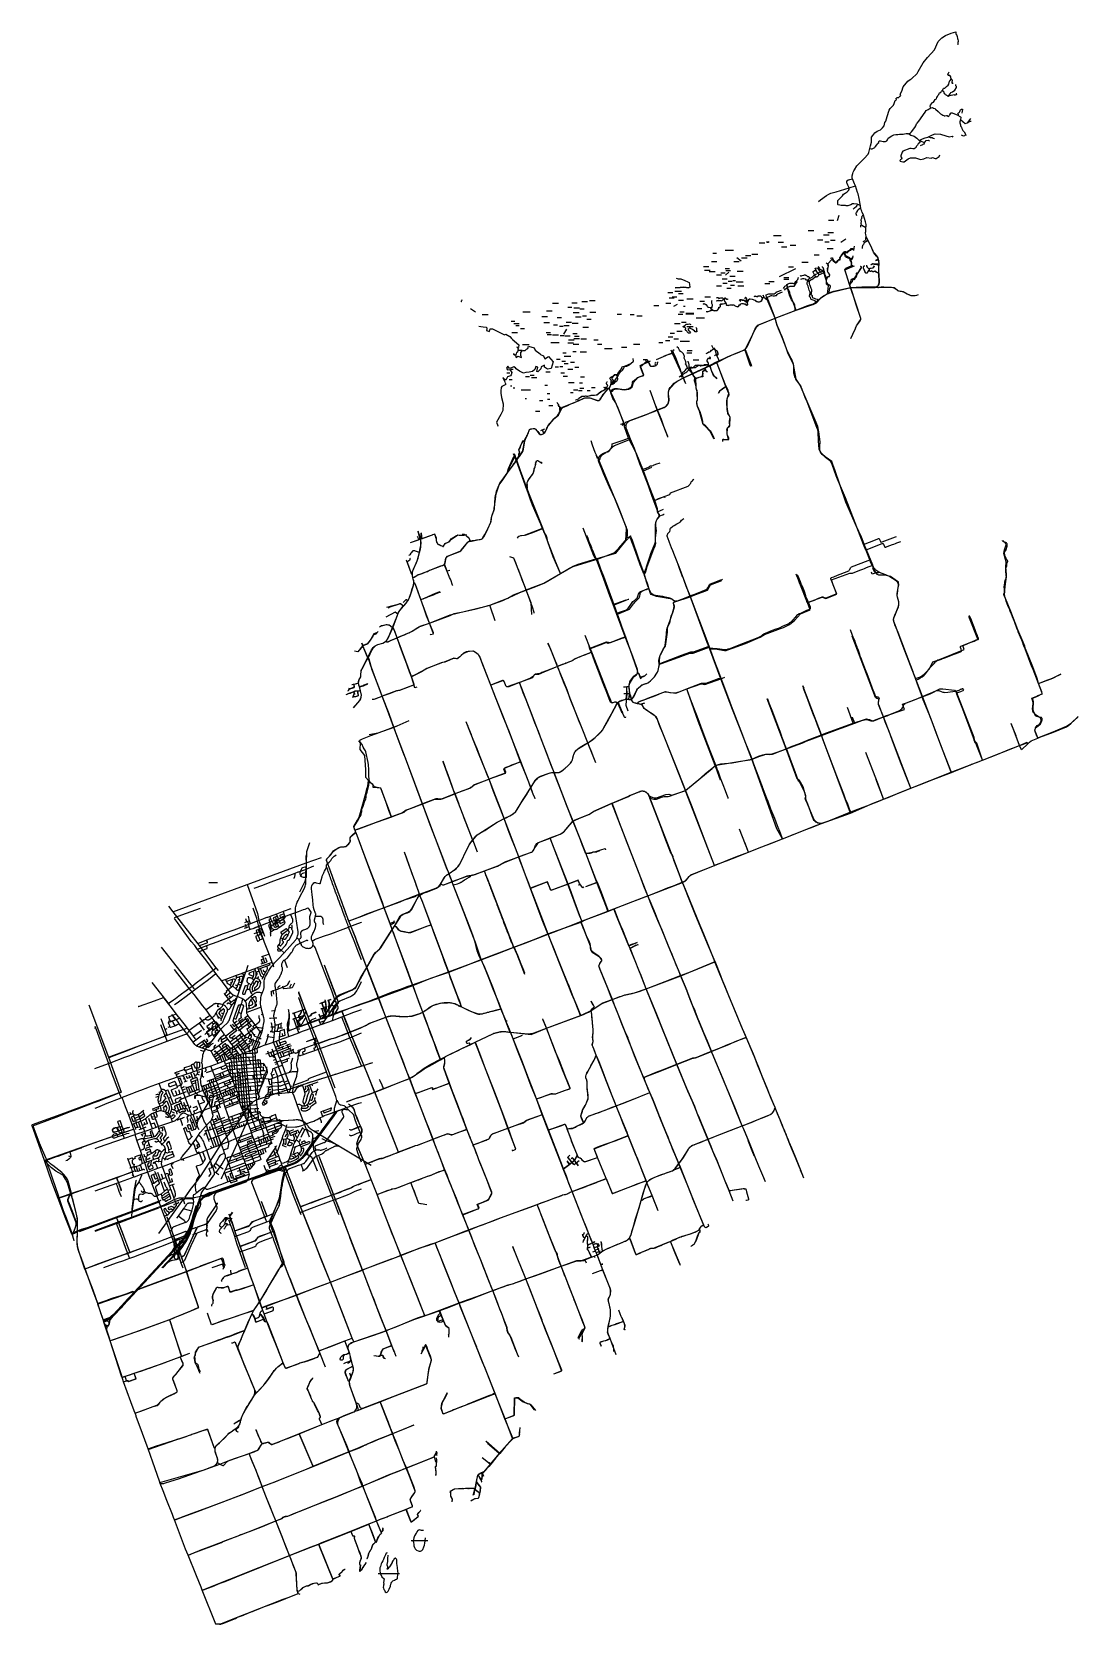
# Model space of a CAD drawing. Extents: x 705356 to 744726, y 4888607 to 4948520.
import ezdxf

# ---------------------------------------------------------------- set-up
doc = ezdxf.new("R2010")
doc.units = 0
for name, color, linetype in [('Archive County', 7, 'Continuous'), ('Arterials', 7, 'Continuous'), ('bypass in city', 7, 'Continuous'), ('bypass ramps', 7, 'Continuous'), ('Closed', 7, 'Continuous'), ('Collectors', 7, 'Continuous'), ('County', 7, 'Continuous'), ('County Data', 7, 'Continuous'), ('data to be retired', 7, 'Continuous'), ('Hwy outside city', 7, 'Continuous'), ('Kings', 7, 'Continuous'), ('Locals', 7, 'Continuous'), ('Private', 7, 'Continuous'), ('Private Road', 7, 'Continuous'), ('Prop Parkway', 7, 'Continuous'), ('railway', 7, 'Continuous'), ('ROW wout link', 7, 'Continuous'), ('Township', 7, 'Continuous')]:
    doc.layers.add(name, color=color, linetype=linetype)

msp = doc.modelspace()

# ---------------------------------------------------------------- linework, layer by layer
at = {"layer": 'Archive County'}
for p, q in [((740574, 4945106), (740687, 4945259)), ((736859, 4944025), (736886, 4944132)), ((736107, 4942648), (736345, 4942725)), ((735675, 4941426), (735733, 4941623)), ((734573, 4941050), (734778, 4941050)), ((735328, 4941438), (735534, 4941438)), ((732725, 4940575), (732931, 4940575)), ((733037, 4940626), (733030, 4940586)), ((733268, 4940857), (733554, 4940857)), ((733436, 4940604), (733642, 4940604)), ((733562, 4940429), (733768, 4940429)), ((733893, 4940489), (734099, 4940489)), ((734917, 4940689), (735123, 4940689)), ((735146, 4940881), (735351, 4940881)), ((735194, 4940625), (735363, 4940625)), ((735311, 4940974), (735517, 4940974)), ((735407, 4940678), (735586, 4940678)), ((730930, 4939881), (731136, 4939881)), ((730976, 4940187), (731120, 4940187)), ((731442, 4940304), (731759, 4940304)), ((731770, 4939878), (731976, 4939878)), ((731887, 4940031), (732046, 4939901)), ((732062, 4940017), (732268, 4940017)), ((732210, 4940104), (732415, 4940104)), ((732447, 4940155), (732675, 4940155)), ((734331, 4939851), (734561, 4939851)), ((734788, 4940124), (734987, 4940124)), ((735287, 4940363), (735504, 4940363)), ((737216, 4939931), (737100, 4939901)), ((729598, 4939247), (729675, 4939229)), ((730627, 4939688), (730832, 4939688)), ((730669, 4939557), (730875, 4939557)), ((730838, 4939507), (731066, 4939507)), ((731124, 4939382), (731305, 4939382)), ((731278, 4939455), (731442, 4939455)), ((731335, 4939227), (731522, 4939227)), ((731445, 4939618), (731611, 4939618)), ((731460, 4939367), (731584, 4939477)), ((731475, 4939535), (731641, 4939535)), ((731614, 4939325), (731820, 4939325)), ((731894, 4939518), (732122, 4939518)), ((733492, 4939314), (734099, 4939615)), ((733649, 4939276), (733834, 4939276)), ((733830, 4939677), (734011, 4939677)), ((735259, 4939149), (735134, 4939537)), ((736206, 4939675), (736313, 4939719)), ((729292, 4938707), (729477, 4938707)), ((729553, 4938764), (729807, 4938764)), ((729683, 4938672), (729867, 4938672)), ((731118, 4938957), (731310, 4938957)), ((731354, 4939059), (731518, 4939059)), ((731506, 4938880), (731667, 4938880)), ((731555, 4939134), (731708, 4939134)), ((731791, 4938980), (731640, 4938980)), ((731835, 4939155), (731729, 4939155)), ((731861, 4939112), (732122, 4939112)), ((731923, 4938964), (732142, 4938964)), ((732934, 4939054), (733123, 4939054)), ((733082, 4939127), (733283, 4939127)), ((733650, 4939208), (733835, 4939208)), ((733781, 4938990), (733760, 4939022)), ((721514, 4938441), (721547, 4938419)), ((721865, 4938108), (722051, 4937980)), ((724722, 4938026), (724939, 4938026)), ((724951, 4938316), (725176, 4938316)), ((725676, 4938149), (725524, 4938149)), ((725881, 4938316), (725669, 4938316)), ((725964, 4938127), (725751, 4938127)), ((725970, 4938095), (726141, 4938095)), ((726261, 4938357), (726049, 4938357)), ((726555, 4938400), (726343, 4938400)), ((728761, 4938224), (728946, 4938224)), ((729217, 4938306), (729401, 4938306)), ((729446, 4938551), (729631, 4938551)), ((729517, 4938203), (729656, 4938269)), ((729692, 4938420), (729876, 4938420)), ((730000, 4938471), (730238, 4938471)), ((730392, 4938112), (730570, 4938112)), ((730496, 4938388), (730661, 4938388)), ((730682, 4938546), (730895, 4938546)), ((733029, 4938452), (732998, 4938521)), ((733322, 4937743), (733029, 4938452)), ((733322, 4937743), (734119, 4938051)), ((722298, 4937883), (722521, 4937883)), ((723534, 4937624), (723393, 4937624)), ((723496, 4937542), (723698, 4937542)), ((723691, 4937453), (723563, 4937453)), ((723829, 4937988), (724106, 4937988)), ((724550, 4937810), (724765, 4937810)), ((724624, 4937584), (724839, 4937584)), ((725129, 4937482), (724981, 4937482)), ((725127, 4937768), (725282, 4937768)), ((725349, 4937428), (725212, 4937428)), ((725372, 4937474), (725579, 4937474)), ((725465, 4937597), (725656, 4937597)), ((725911, 4937543), (725686, 4937543)), ((725953, 4937951), (725719, 4937951)), ((725813, 4937803), (726022, 4937803)), ((726076, 4937829), (726229, 4937829)), ((726396, 4937698), (726234, 4937698)), ((726348, 4937974), (726583, 4937974)), ((727542, 4937885), (727386, 4937885)), ((728022, 4937877), (727866, 4937877)), ((728115, 4937835), (728321, 4937835)), ((729756, 4937538), (729535, 4937538)), ((729670, 4937903), (729854, 4937903)), ((729907, 4937977), (729742, 4937977)), ((729805, 4937592), (729976, 4937592)), ((729959, 4937904), (730261, 4937904)), ((729960, 4937937), (730262, 4937937)), ((730002, 4937431), (730234, 4937431)), ((730356, 4937755), (730663, 4937755)), ((723625, 4937189), (723420, 4937189)), ((723746, 4937355), (723898, 4937355)), ((724706, 4937207), (724873, 4937207)), ((724910, 4937114), (724746, 4937114)), ((724942, 4937122), (725170, 4937122)), ((725386, 4937086), (725238, 4937086)), ((725379, 4937143), (725491, 4937329)), ((725609, 4937068), (725411, 4937068)), ((725763, 4936914), (725547, 4936914)), ((725875, 4937155), (725715, 4937155)), ((725967, 4936965), (725754, 4936965)), ((725946, 4937059), (725778, 4937059)), ((726231, 4936953), (726010, 4936953)), ((726306, 4937398), (726092, 4937398)), ((726660, 4936925), (726502, 4936925)), ((729368, 4936890), (729194, 4936890)), ((729293, 4937046), (729477, 4937046)), ((729542, 4937173), (729379, 4937173)), ((729509, 4936964), (729693, 4936964)), ((729627, 4937257), (729823, 4937257)), ((729754, 4936878), (730096, 4936878)), ((723659, 4936537), (723810, 4936537)), ((724065, 4936739), (723821, 4936739)), ((725197, 4936818), (724886, 4936818)), ((725336, 4936442), (725463, 4936442)), ((725386, 4936318), (725639, 4936318)), ((725743, 4936800), (725524, 4936800)), ((725837, 4936486), (725717, 4936486)), ((725944, 4936760), (725723, 4936760)), ((726230, 4936462), (725990, 4936462)), ((726803, 4936760), (726645, 4936760)), ((727198, 4936588), (726907, 4936588)), ((727743, 4936647), (727546, 4936647)), ((728000, 4936768), (728228, 4936768)), ((729099, 4936821), (728946, 4936821)), ((729462, 4936423), (729417, 4936537)), ((729822, 4935623), (729462, 4936423)), ((730003, 4936444), (730187, 4936444)), ((730020, 4936531), (730204, 4936531)), ((723229, 4935694), (723343, 4935694)), ((723373, 4935830), (723473, 4935830)), ((724864, 4935713), (724691, 4935713)), ((725047, 4935910), (725168, 4935910)), ((725093, 4936208), (725237, 4936208)), ((725217, 4935924), (725332, 4935924)), ((725265, 4935685), (725399, 4935685)), ((725292, 4936126), (725437, 4936126)), ((725389, 4936044), (725532, 4936044)), ((725709, 4935812), (725526, 4935812)), ((725778, 4936081), (725627, 4936081)), ((725942, 4935891), (725792, 4935891)), ((728564, 4936109), (728640, 4936141)), ((729875, 4935499), (730214, 4935658)), ((730214, 4935658), (730024, 4935871)), ((730214, 4935658), (730682, 4935864)), ((730237, 4936181), (730447, 4936181)), ((730682, 4935864), (730835, 4935935)), ((730682, 4935864), (730714, 4935795)), ((730807, 4935978), (730835, 4935935)), ((731128, 4936084), (731227, 4936134)), ((731469, 4935181), (731128, 4936084)), ((723316, 4935439), (723427, 4935439)), ((723766, 4935053), (724117, 4935053)), ((723929, 4935557), (724077, 4935557)), ((724112, 4935597), (724262, 4935597)), ((724161, 4935509), (724354, 4935509)), ((724664, 4935227), (724758, 4935227)), ((725344, 4935561), (725514, 4935561)), ((725550, 4935325), (725768, 4935325)), ((725740, 4935056), (725899, 4935056)), ((725965, 4935313), (726079, 4935313)), ((725980, 4935113), (726121, 4935113)), ((725998, 4935535), (726154, 4935535)), ((726419, 4935142), (726547, 4935142)), ((726952, 4935104), (726985, 4935176)), ((727095, 4935088), (727040, 4935091)), ((729875, 4935499), (729822, 4935623)), ((723915, 4934730), (723971, 4934730)), ((724457, 4934648), (724580, 4934648)), ((724749, 4934908), (724850, 4934908)), ((724763, 4934705), (724850, 4934705)), ((724813, 4934456), (724958, 4934456)), ((725624, 4934945), (725727, 4934945)), ((726366, 4935007), (726248, 4935007)), ((728884, 4934294), (728616, 4935023)), ((724303, 4934242), (724467, 4934242)), ((729291, 4933290), (728884, 4934294)), ((724512, 4933521), (724575, 4933546)), ((724624, 4933411), (724575, 4933546)), ((723500, 4932659), (723545, 4932555)), ((723606, 4932400), (723545, 4932555)), ((728365, 4932006), (728686, 4932140)), ((719602, 4929303), (719927, 4929415)), ((719927, 4929415), (719982, 4929431)), ((719982, 4929431), (720022, 4929448)), ((720022, 4929448), (720429, 4929588)), ((736995, 4928455), (736757, 4929033)), ((729554, 4927074), (730127, 4927267)), ((722789, 4926355), (722587, 4926954)), ((727388, 4926613), (727269, 4926956)), ((729444, 4927177), (729554, 4927074)), ((734641, 4926772), (734540, 4927042)), ((718934, 4926098), (719127, 4926614)), ((717778, 4925518), (717811, 4925431)), ((726362, 4925334), (726174, 4925806)), ((726423, 4925179), (726362, 4925334)), ((728249, 4924236), (728433, 4924302)), ((717468, 4923957), (717399, 4923956)), ((717650, 4924002), (717468, 4923957)), ((717696, 4923833), (717685, 4923871)), ((727647, 4923880), (727741, 4923887)), ((727741, 4923887), (727829, 4923890)), ((727854, 4923622), (727829, 4923890)), ((727635, 4923622), (727748, 4923626)), ((727717, 4923409), (727748, 4923626)), ((727717, 4923409), (727817, 4923403)), ((727817, 4923403), (727920, 4923392)), ((728293, 4923204), (728151, 4923243)), ((733739, 4921542), (733029, 4923422)), ((736262, 4922506), (736047, 4923093)), ((719535, 4922601), (718971, 4922347)), ((738434, 4920062), (737407, 4922741)), ((726583, 4921014), (726273, 4921772)), ((741124, 4921117), (742524, 4921669)), ((742524, 4921669), (742842, 4921780)), ((742588, 4921507), (742524, 4921669)), ((721278, 4919844), (720828, 4921049)), ((724197, 4919907), (724131, 4920086)), ((718886, 4918979), (717518, 4918476)), ((717544, 4918397), (717518, 4918476)), ((726195, 4917618), (725721, 4918824)), ((733605, 4918155), (734894, 4918666)), ((722126, 4917657), (721952, 4918119)), ((725529, 4916448), (724855, 4918185)), ((717289, 4915058), (716450, 4917315)), ((721214, 4916430), (721168, 4916542)), ((726619, 4916510), (726184, 4916350)), ((728534, 4916007), (729837, 4916517)), ((718834, 4914970), (718611, 4915560)), ((727030, 4915429), (727255, 4915522)), ((718914, 4914747), (718834, 4914970)), ((718914, 4914747), (718996, 4914873)), ((721045, 4913145), (720383, 4914915)), ((724776, 4914575), (726015, 4915025)), ((726015, 4915025), (726060, 4915042)), ((722261, 4913611), (723487, 4914079)), ((718407, 4912164), (717967, 4913326)), ((715637, 4911743), (715491, 4911688)), ((716268, 4911983), (716180, 4911950)), ((716405, 4912030), (716268, 4911983)), ((716368, 4911697), (716268, 4911983)), ((716405, 4912030), (716393, 4912100)), ((716417, 4911586), (716557, 4911812)), ((716557, 4911812), (716634, 4911925)), ((716634, 4911925), (716733, 4912075)), ((716634, 4911925), (716712, 4911878)), ((716672, 4911556), (717019, 4911686)), ((716733, 4912075), (716818, 4912006)), ((717019, 4911686), (718407, 4912164)), ((715014, 4910935), (715405, 4911088)), ((715219, 4911594), (715165, 4911577)), ((715452, 4911360), (715321, 4911305)), ((715355, 4911218), (715321, 4911305)), ((715405, 4911088), (715355, 4911218)), ((715439, 4911207), (715355, 4911218)), ((715832, 4911245), (715748, 4911462)), ((716198, 4911472), (716162, 4911562)), ((716382, 4911537), (716198, 4911472)), ((716230, 4911392), (716198, 4911472)), ((716230, 4911392), (716275, 4911411)), ((716275, 4911411), (716672, 4911556)), ((716382, 4911537), (716417, 4911586)), ((708756, 4907334), (708676, 4907558)), ((705834, 4906056), (705356, 4907394)), ((708797, 4907230), (708600, 4907162)), ((708724, 4904944), (708554, 4905400)), ((708535, 4903920), (707070, 4903380)), ((709138, 4904142), (708535, 4903920)), ((708544, 4903895), (708535, 4903920)), ((708544, 4903895), (709040, 4902592)), ((710690, 4903211), (710984, 4902412)), ((712573, 4902014), (712537, 4901945)), ((710987, 4898689), (711295, 4898806)), ((722343, 4898398), (722078, 4899071)), ((722343, 4898398), (722078, 4899071)), ((722273, 4894288), (722295, 4894300)), ((718494, 4892071), (718326, 4892492))]:
    msp.add_line(p, q, dxfattribs=at)
for points in [[(737079, 4944714), (737158, 4944785), (737291, 4944837), (737370, 4944913), (737424, 4944987), (737457, 4945107), (737488, 4945161), (737545, 4945338), (737613, 4945571), (737647, 4945637), (737782, 4945756), (737808, 4945824), (737819, 4945862), (737844, 4945942), (737877, 4945961), (737887, 4945980), (737881, 4946005), (737882, 4946022), (737887, 4946029), (737904, 4946043), (737921, 4946047), (737949, 4946049), (737976, 4946055), (737985, 4946071), (738013, 4946095), (738053, 4946117), (738046, 4946150), (738032, 4946169), (738036, 4946185), (738036, 4946204), (738091, 4946292), (738147, 4946446), (738318, 4946661), (738403, 4946725), (738457, 4946758), (738665, 4946952), (738711, 4947022), (738896, 4947354), (739061, 4947549), (739323, 4947844), (739460, 4948156), (739591, 4948299), (739731, 4948385), (739949, 4948472), (740125, 4948520), (740126, 4948485), (740125, 4948444), (740129, 4948434), (740133, 4948427), (740138, 4948420), (740143, 4948415), (740148, 4948408), (740153, 4948400), (740157, 4948392), (740166, 4948384), (740173, 4948344), (740181, 4948273), (740185, 4948265), (740190, 4948252), (740194, 4948241), (740197, 4948235), (740206, 4948177), (740205, 4948152), (740204, 4948118), (740201, 4948106), (740199, 4948097), (740197, 4948077), (740201, 4948067), (740205, 4948050), (740203, 4948043), (740199, 4948037), (740196, 4948034)], [(739615, 4946300), (739660, 4946385), (739678, 4946396), (739705, 4946398), (739769, 4946467), (739840, 4946514), (739854, 4946550), (739889, 4946663), (739907, 4946695), (739951, 4946736)], [(739963, 4946748), (739963, 4946756), (739940, 4946779), (739936, 4946812), (739929, 4946830), (739916, 4946867), (739901, 4946881), (739851, 4946879), (739837, 4946891), (739826, 4946903), (739825, 4946920), (739832, 4946929), (739837, 4946948), (739847, 4946963), (739873, 4947011)], [(739853, 4946099), (739914, 4946184), (739939, 4946232), (739992, 4946262), (740089, 4946331), (740149, 4946420), (740153, 4946429), (740154, 4946434), (740154, 4946439), (740148, 4946458), (740136, 4946470), (740124, 4946484), (740118, 4946537)], [(739951, 4946736), (739963, 4946748)], [(739951, 4946736), (739981, 4946713), (739982, 4946669), (739973, 4946640), (739977, 4946602), (739987, 4946585), (740014, 4946595), (740027, 4946599)], [(739188, 4945659), (739163, 4945713), (739158, 4945727), (739172, 4945760), (739210, 4945813), (739231, 4945846), (739249, 4945860), (739283, 4945874), (739313, 4945914), (739349, 4945969), (739399, 4946003), (739414, 4946045), (739430, 4946089), (739450, 4946124), (739473, 4946150), (739489, 4946164), (739496, 4946203), (739508, 4946221), (739547, 4946237), (739562, 4946243), (739575, 4946262), (739587, 4946286), (739601, 4946295), (739615, 4946300)], [(739615, 4946300), (739633, 4946295), (739665, 4946278), (739677, 4946266), (739674, 4946247), (739674, 4946231), (739677, 4946218), (739684, 4946208), (739698, 4946188), (739733, 4946169), (739750, 4946153), (739796, 4946131), (739817, 4946096), (739853, 4946099)], [(740140, 4946218), (740145, 4946165), (740140, 4946156), (740132, 4946148), (740124, 4946144), (740098, 4946136), (740077, 4946138), (740055, 4946146), (740014, 4946138), (739952, 4946120), (739853, 4946099)], [(738346, 4944689), (738382, 4944699), (738415, 4944718), (738453, 4944757), (738586, 4944917), (738616, 4944986), (738647, 4945055), (738671, 4945088), (738727, 4945160), (738790, 4945251), (738991, 4945538), (738999, 4945557), (739026, 4945577), (739054, 4945590), (739084, 4945600), (739126, 4945621), (739188, 4945659)], [(739188, 4945659), (739241, 4945667), (739279, 4945647), (739327, 4945631), (739362, 4945610), (739456, 4945528), (739515, 4945471), (739549, 4945441), (739597, 4945408), (739634, 4945386), (739666, 4945369), (739687, 4945361), (739700, 4945360), (739715, 4945356), (739775, 4945371), (739793, 4945368), (739805, 4945361), (739842, 4945334), (739860, 4945341), (739878, 4945357), (739890, 4945379), (739903, 4945393), (739920, 4945433), (739926, 4945457), (739946, 4945472), (739965, 4945475), (739984, 4945472), (740136, 4945416), (740172, 4945396), (740220, 4945376)], [(740220, 4945376), (740221, 4945386), (740218, 4945404), (740211, 4945426), (740199, 4945446), (740201, 4945453), (740206, 4945474), (740222, 4945478), (740245, 4945481), (740259, 4945496), (740273, 4945518), (740290, 4945561), (740299, 4945585), (740311, 4945600), (740322, 4945598), (740331, 4945606), (740372, 4945606), (740376, 4945580), (740361, 4945540), (740349, 4945464)], [(740220, 4945376), (740253, 4945345), (740294, 4945325), (740314, 4945311), (740314, 4945284), (740296, 4945239), (740294, 4945223)], [(740294, 4945223), (740291, 4945198), (740281, 4945170), (740276, 4945135), (740277, 4945094), (740284, 4945062), (740298, 4945026), (740304, 4944998), (740316, 4944961), (740334, 4944927), (740351, 4944886), (740376, 4944834), (740391, 4944813), (740440, 4944752), (740486, 4944674), (740492, 4944651)], [(740294, 4945223), (740478, 4945070), (740562, 4945098), (740574, 4945106)], [(736886, 4944132), (736910, 4944227), (736949, 4944373), (736956, 4944442), (736946, 4944502), (736956, 4944559), (736997, 4944614), (737079, 4944714)], [(737089, 4944198), (737159, 4944279), (737181, 4944316), (737220, 4944360), (737229, 4944393), (737247, 4944413), (737284, 4944417), (737334, 4944404), (737391, 4944391), (737418, 4944391), (737446, 4944395), (737473, 4944398), (737508, 4944409), (737532, 4944422), (737556, 4944453), (737560, 4944477), (737580, 4944516), (737718, 4944604), (737786, 4944641), (737870, 4944652), (737940, 4944663), (738006, 4944672), (738052, 4944674), (738147, 4944674), (738197, 4944685), (738252, 4944699), (738291, 4944694), (738310, 4944691), (738327, 4944673), (738345, 4944689), (738346, 4944689)], [(738346, 4944689), (738433, 4944637), (738551, 4944593), (738655, 4944521), (738703, 4944467), (738732, 4944443), (738756, 4944442)], [(739100, 4944568), (739241, 4944651), (739347, 4944678), (739542, 4944666), (739746, 4944606), (739869, 4944573), (739988, 4944592), (740012, 4944559)], [(740492, 4944651), (740445, 4944603), (740416, 4944590), (740332, 4944633)], [(740492, 4944651), (740501, 4944635), (740504, 4944621)], [(740574, 4945106), (740645, 4945154), (740704, 4945163)], [(736231, 4942989), (736223, 4943017), (736223, 4943045), (736223, 4943054), (736224, 4943108), (736244, 4943185), (736262, 4943243), (736285, 4943293), (736309, 4943325), (736402, 4943478), (736466, 4943541), (736678, 4943752), (736824, 4943914), (736844, 4943980), (736859, 4944025)], [(736886, 4944132), (736935, 4944120), (736973, 4944118), (736998, 4944131), (737045, 4944159), (737075, 4944174), (737089, 4944198)], [(738756, 4944442), (738772, 4944362), (738755, 4944344), (738711, 4944312), (738686, 4944253), (738666, 4944240), (738650, 4944228), (738632, 4944201), (738627, 4944178), (738593, 4944141), (738551, 4944121), (738500, 4944116), (738443, 4944127), (738420, 4944133), (738387, 4944129), (738130, 4944026), (738101, 4943987), (738053, 4943858), (738055, 4943812), (738090, 4943769), (738073, 4943725), (738036, 4943707), (738019, 4943679), (738033, 4943660), (738135, 4943633), (738174, 4943633), (738330, 4943741), (738417, 4943774), (738609, 4943777), (738789, 4943714), (738920, 4943747), (739034, 4943795), (739199, 4943762), (739247, 4943786), (739340, 4943753), (739385, 4943759), (739454, 4943807), (739490, 4943834), (739526, 4943897)], [(738756, 4944442), (738798, 4944453), (738867, 4944499), (738965, 4944533), (739065, 4944557), (739100, 4944568)], [(738756, 4944442), (738795, 4944425), (738845, 4944395), (738905, 4944369), (738934, 4944336)], [(738788, 4944242), (738881, 4944277), (738898, 4944297), (738947, 4944310), (738936, 4944335)], [(738936, 4944335), (739006, 4944428), (739089, 4944440), (739131, 4944412)], [(739100, 4944568), (739157, 4944547), (739236, 4944549), (739269, 4944521), (739319, 4944509)], [(736107, 4942648), (736055, 4942752), (736031, 4942816), (736019, 4942842), (736022, 4942868), (736028, 4942895), (736047, 4942930), (736075, 4942947), (736097, 4942946), (736138, 4942960), (736186, 4942982), (736231, 4942989)], [(736345, 4942725), (736316, 4942800), (736231, 4942989)], [(734950, 4942131), (735026, 4942193), (735253, 4942364), (735340, 4942413), (735425, 4942449), (735616, 4942504), (736107, 4942648)], [(736528, 4941997), (736503, 4941997), (736478, 4942010), (736460, 4942014), (736417, 4942031), (736282, 4942053), (736231, 4942043), (736176, 4942012), (736101, 4941985), (736063, 4941972), (736048, 4941968), (736015, 4941973), (735997, 4941978), (735967, 4941984), (735928, 4941990), (735866, 4941985), (735815, 4941987), (735761, 4941996), (735697, 4942010), (735690, 4942014), (735688, 4942018), (735687, 4942023), (735686, 4942084), (735682, 4942132), (735686, 4942162), (735686, 4942168), (735692, 4942182), (735743, 4942238), (735853, 4942351), (735900, 4942416), (735962, 4942451), (736002, 4942473), (736040, 4942503), (736088, 4942553), (736105, 4942591), (736106, 4942651)], [(736528, 4941997), (736522, 4942030), (736480, 4942255), (736445, 4942420), (736427, 4942478), (736345, 4942725)], [(736442, 4942019), (736433, 4942012), (736406, 4942008), (736393, 4941990), (736378, 4941949), (736368, 4941933), (736315, 4941885), (736289, 4941867), (736266, 4941846)], [(736549, 4941893), (736520, 4941882), (736500, 4941861), (736451, 4941819), (736428, 4941803), (736387, 4941731), (736378, 4941709), (736364, 4941698), (736361, 4941680), (736370, 4941650), (736389, 4941615)], [(736549, 4941893), (736542, 4941921), (736530, 4941981), (736528, 4941997)], [(736647, 4941620), (736626, 4941610), (736605, 4941596), (736594, 4941590), (736585, 4941574), (736579, 4941564), (736583, 4941531), (736580, 4941513), (736569, 4941490), (736563, 4941477), (736557, 4941468), (736550, 4941449), (736549, 4941439), (736552, 4941427), (736562, 4941403), (736561, 4941363), (736560, 4941357), (736549, 4941336), (736547, 4941336), (736545, 4941330), (736546, 4941313), (736556, 4941290), (736565, 4941284), (736572, 4941272), (736567, 4941258), (736554, 4941242), (736540, 4941229), (736534, 4941210), (736535, 4941195), (736536, 4941173)], [(736647, 4941620), (736614, 4941706), (736605, 4941727), (736584, 4941771), (736563, 4941829), (736549, 4941893)], [(736739, 4941146), (736748, 4941201), (736748, 4941265), (736727, 4941367), (736647, 4941620)], [(736739, 4941146), (736588, 4941235)], [(736753, 4940816), (736732, 4940898), (736729, 4940944), (736727, 4940972), (736734, 4941007), (736732, 4941043), (736737, 4941118), (736739, 4941146)], [(735800, 4940602), (735981, 4940732)], [(736763, 4940626), (736743, 4940620), (736718, 4940604), (736702, 4940599), (736684, 4940592), (736674, 4940587), (736664, 4940574), (736663, 4940561), (736658, 4940538), (736643, 4940521), (736619, 4940498), (736610, 4940483), (736607, 4940454), (736603, 4940435), (736601, 4940425), (736601, 4940409), (736598, 4940394), (736605, 4940383), (736616, 4940374)], [(736696, 4940660), (736675, 4940645), (736651, 4940637), (736644, 4940633), (736629, 4940625)], [(736757, 4940813), (736743, 4940799), (736730, 4940762), (736727, 4940728), (736730, 4940721), (736729, 4940706), (736735, 4940683), (736747, 4940667), (736757, 4940644), (736761, 4940639), (736763, 4940626)], [(736830, 4940661), (736773, 4940771), (736753, 4940816)], [(736830, 4940661), (736810, 4940647), (736788, 4940638), (736762, 4940627)], [(736948, 4940424), (736830, 4940661)], [(737216, 4939931), (737213, 4939972), (737201, 4940015), (737146, 4940094), (737074, 4940175), (737028, 4940229), (737009, 4940265), (736964, 4940384), (736948, 4940424)], [(735290, 4939782), (735468, 4939968), (735512, 4939904), (735607, 4939823), (735650, 4939845), (735710, 4939930), (735766, 4939946), (735760, 4940022), (735855, 4940143), (735880, 4940184), (735914, 4940198)], [(735914, 4940198), (735942, 4940213), (736031, 4940205), (736116, 4940275), (736173, 4940303), (736214, 4940346), (736243, 4940349), (736297, 4940310)], [(736151, 4939928), (736137, 4939973), (736015, 4940028), (735978, 4940056), (735948, 4940139), (735914, 4940198)], [(736151, 4939928), (736237, 4939987), (736260, 4940039)], [(736206, 4939675), (736202, 4939855), (736151, 4939928)], [(737236, 4939783), (737238, 4939800), (737240, 4939822), (737229, 4939853), (737233, 4939886), (737216, 4939925), (737216, 4939931)], [(729684, 4939227), (729771, 4939224), (729931, 4939166), (730043, 4939110)], [(733781, 4938990), (733784, 4939006), (733793, 4939023), (733845, 4939046), (733883, 4939058), (733917, 4939065), (733952, 4939065), (733991, 4939058), (734021, 4939053), (734042, 4939053), (734059, 4939057), (734070, 4939066), (734107, 4939128), (734138, 4939167), (734173, 4939202), (734194, 4939239), (734197, 4939269), (734198, 4939279)], [(734271, 4939355), (734284, 4939341), (734296, 4939334), (734315, 4939337), (734347, 4939348), (734408, 4939368), (734426, 4939373), (734438, 4939374), (734450, 4939373), (734461, 4939370), (734472, 4939365), (734484, 4939359), (734499, 4939355), (734517, 4939341), (734528, 4939328), (734539, 4939318), (734556, 4939314), (734576, 4939314), (734585, 4939313), (734596, 4939304), (734599, 4939292), (734601, 4939245), (734599, 4939240)], [(734955, 4938408), (734937, 4938424), (734913, 4938443), (734861, 4938463), (734809, 4938485), (734761, 4938504), (734748, 4938512), (734744, 4938521), (734737, 4938537), (734729, 4938540), (734722, 4938550), (734728, 4938576), (734728, 4938586), (734715, 4938598), (734696, 4938609), (734691, 4938611), (734688, 4938614), (734686, 4938616), (734684, 4938620), (734682, 4938623), (734682, 4938627), (734681, 4938631), (734682, 4938634), (734682, 4938638), (734684, 4938642), (734686, 4938645), (734692, 4938666), (734697, 4938719), (734699, 4938768), (734703, 4938780), (734704, 4938792), (734704, 4938805), (734702, 4938817), (734693, 4938839), (734681, 4938861), (734663, 4938901), (734644, 4938971), (734631, 4939006), (734620, 4939055), (734613, 4939095), (734601, 4939130), (734587, 4939173), (734585, 4939200), (734591, 4939219), (734599, 4939240)], [(734599, 4939240), (734622, 4939244), (734646, 4939251), (734671, 4939270), (734693, 4939278), (734720, 4939293), (734739, 4939319), (734785, 4939354), (734824, 4939375), (734886, 4939414)], [(734905, 4939462), (734831, 4939624), (734917, 4939645), (734950, 4939578), (735020, 4939493)], [(735020, 4939493), (734928, 4939424)], [(735134, 4939537), (735097, 4939541), (735078, 4939546), (735050, 4939561), (735018, 4939582), (734996, 4939610), (734976, 4939649), (734958, 4939674), (734944, 4939693)], [(735020, 4939493), (735030, 4939482), (735040, 4939481), (735134, 4939537)], [(735259, 4939149), (735275, 4939240), (735320, 4939306), (735364, 4939317), (735384, 4939370), (735328, 4939452), (735312, 4939482), (735300, 4939527), (735303, 4939560), (735295, 4939606), (735316, 4939644), (735328, 4939716), (735313, 4939755), (735290, 4939767)], [(736140, 4938991), (735942, 4939569), (736206, 4939675)], [(736140, 4938991), (736195, 4939213), (736320, 4939267), (736571, 4939637), (736570, 4939660), (736542, 4939690)], [(736871, 4939551), (736821, 4939522), (736781, 4939439), (736724, 4939451), (736647, 4939623), (736648, 4939678), (736682, 4939718)], [(736866, 4939589), (736829, 4939622), (736792, 4939664), (736776, 4939715), (736773, 4939739)], [(736866, 4939589), (736864, 4939598), (736906, 4939625), (737017, 4939644), (737067, 4939710)], [(736871, 4939551), (736866, 4939589)], [(737225, 4939455), (737174, 4939453), (737071, 4939510), (737001, 4939490), (736962, 4939523), (736901, 4939503), (736871, 4939551)], [(737236, 4939783), (737015, 4939781), (736922, 4939757)], [(737155, 4938914), (737181, 4938948), (737199, 4938976), (737214, 4939001), (737230, 4939043), (737237, 4939081), (737225, 4939455)], [(737225, 4939455), (737224, 4939594), (737222, 4939629), (737228, 4939673), (737231, 4939710), (737233, 4939758), (737236, 4939783)], [(730080, 4938887), (729887, 4938909), (729753, 4938904), (729559, 4938882)], [(730052, 4939105), (730085, 4939083), (730101, 4939008)], [(730101, 4939002), (730113, 4938929), (730091, 4938890)], [(732998, 4938521), (732991, 4938620), (733045, 4938646), (733081, 4938663), (733111, 4938666), (733156, 4938666), (733272, 4938664), (733286, 4938665), (733300, 4938668), (733313, 4938674), (733325, 4938681), (733335, 4938690), (733347, 4938706), (733357, 4938717), (733367, 4938728), (733392, 4938737), (733558, 4938797)], [(733637, 4938867), (733658, 4938898), (733676, 4938930), (733692, 4938950), (733720, 4938965), (733781, 4938990)], [(734119, 4938051), (733929, 4938537), (733876, 4938674), (733874, 4938730), (733820, 4938844), (733781, 4938990)], [(734955, 4938408), (735064, 4938522), (735179, 4938600), (735208, 4938617), (735289, 4938666)], [(735289, 4938666), (735331, 4938965), (735254, 4939023), (735259, 4939149)], [(735289, 4938666), (735494, 4938741), (736069, 4938878), (736168, 4938889)], [(736168, 4938889), (736149, 4938945), (736140, 4938991)], [(736168, 4938889), (736825, 4938905), (737094, 4938905), (737155, 4938914)], [(736173, 4936986), (736250, 4937149), (736347, 4937359), (736380, 4937453), (736538, 4937684), (736547, 4937736), (736168, 4938889)], [(737155, 4938914), (737186, 4938915), (737215, 4938917), (737663, 4938911), (737786, 4938898), (737806, 4938891), (737860, 4938855), (737898, 4938820), (737942, 4938790), (737972, 4938779), (738032, 4938768), (738080, 4938760), (738137, 4938744), (738288, 4938668), (738376, 4938624), (738428, 4938601), (738480, 4938604), (738536, 4938601), (738599, 4938603), (738659, 4938612), (738714, 4938641)], [(730633, 4938269), (730629, 4938273), (730632, 4938279), (730650, 4938289), (730678, 4938283), (730703, 4938262), (730728, 4938251), (730756, 4938229), (730754, 4938211), (730775, 4938181), (730796, 4938161), (730811, 4938155), (730879, 4938148), (730886, 4938145), (730902, 4938132)], [(730733, 4937995), (730776, 4937990), (730799, 4937993), (730840, 4938007), (730915, 4938041), (730933, 4938047), (730950, 4938049), (730993, 4938048)], [(730902, 4938132), (730898, 4938119), (730905, 4938104), (730951, 4938068), (730993, 4938048)], [(730902, 4938132), (730929, 4938138), (730947, 4938145), (730957, 4938153), (730961, 4938164), (730960, 4938191), (730966, 4938222), (730965, 4938247), (730943, 4938298), (730941, 4938328), (730943, 4938341), (730940, 4938369), (730948, 4938397), (730961, 4938407)], [(730993, 4938048), (731003, 4938044), (731010, 4938033), (731031, 4938027), (731131, 4938035), (731144, 4938038), (731156, 4938047), (731201, 4938112), (731205, 4938148), (731212, 4938151), (731236, 4938152), (731247, 4938157), (731270, 4938184), (731270, 4938205), (731258, 4938246), (731260, 4938261), (731266, 4938271), (731281, 4938277), (731308, 4938277), (731363, 4938284), (731472, 4938313)], [(731114, 4938501), (731148, 4938522), (731160, 4938526), (731172, 4938525), (731204, 4938503), (731213, 4938500), (731249, 4938500), (731281, 4938512), (731333, 4938512), (731350, 4938505), (731357, 4938490), (731364, 4938484), (731390, 4938476)], [(731130, 4938383), (731130, 4938394), (731150, 4938407), (731176, 4938413), (731208, 4938415), (731272, 4938410), (731297, 4938400), (731325, 4938407), (731346, 4938421), (731390, 4938476)], [(731390, 4938476), (731410, 4938463)], [(731410, 4938463), (731406, 4938450), (731412, 4938411), (731418, 4938392), (731472, 4938313)], [(731410, 4938463), (731421, 4938474), (731428, 4938500), (731433, 4938505), (731442, 4938504), (731505, 4938460), (731517, 4938456), (731537, 4938456), (731558, 4938468), (731558, 4938476)], [(731472, 4938313), (731479, 4938291), (731479, 4938267), (731482, 4938253), (731496, 4938239), (731509, 4938232), (731553, 4938233), (731575, 4938229), (731636, 4938242), (731719, 4938240), (731745, 4938247), (731760, 4938246), (731773, 4938242), (731796, 4938221), (731844, 4938194), (731887, 4938181), (731917, 4938179), (731932, 4938182), (731941, 4938187), (731983, 4938241), (732017, 4938252), (732022, 4938262), (732026, 4938280), (732032, 4938288), (732066, 4938300), (732082, 4938295), (732120, 4938293), (732149, 4938281), (732192, 4938279), (732263, 4938240), (732272, 4938237), (732277, 4938238), (732287, 4938246), (732292, 4938265), (732289, 4938323), (732282, 4938342)], [(731965, 4938408), (731968, 4938417), (731996, 4938436), (732000, 4938427)], [(732000, 4938427), (732023, 4938435), (732043, 4938436), (732064, 4938433), (732089, 4938422), (732112, 4938426), (732141, 4938418), (732175, 4938404), (732201, 4938390), (732271, 4938341), (732282, 4938342)], [(732000, 4938427), (732014, 4938384), (732019, 4938380)], [(732169, 4938507), (732176, 4938507), (732181, 4938497), (732196, 4938491), (732202, 4938494), (732214, 4938516), (732220, 4938517), (732230, 4938513), (732247, 4938478), (732251, 4938448), (732264, 4938407), (732274, 4938399), (732304, 4938388)], [(732282, 4938342), (732304, 4938388)], [(732304, 4938388), (732334, 4938447), (732346, 4938461), (732362, 4938467), (732390, 4938468), (732456, 4938457), (732566, 4938426), (732580, 4938414), (732599, 4938385), (732627, 4938371), (732649, 4938369), (732680, 4938358), (732705, 4938357), (732733, 4938362), (732764, 4938373), (732820, 4938405), (732828, 4938416), (732843, 4938463), (732850, 4938507), (732858, 4938521)], [(732533, 4938559), (732563, 4938575), (732573, 4938578), (732599, 4938576), (732625, 4938562), (732651, 4938562), (732660, 4938565), (732696, 4938588), (732746, 4938589), (732784, 4938582), (732798, 4938563), (732813, 4938535), (732858, 4938521)], [(732858, 4938521), (732880, 4938519), (732917, 4938526)], [(732880, 4938603), (732873, 4938604), (732871, 4938612), (732876, 4938611), (732880, 4938603)], [(732880, 4938603), (732903, 4938548), (732917, 4938526)], [(732917, 4938526), (732951, 4938485), (732965, 4938475), (732987, 4938465), (733021, 4938451), (733029, 4938452)], [(734119, 4938051), (734667, 4938236), (734750, 4938257), (734786, 4938271), (734811, 4938286), (734876, 4938327), (734939, 4938390), (734946, 4938398), (734955, 4938408)], [(722175, 4937449), (722255, 4937428), (722338, 4937423), (722459, 4937412), (722479, 4937348), (722460, 4937278), (722573, 4937245), (722599, 4937341), (722690, 4937350), (723139, 4937122), (723185, 4937146), (723340, 4937054), (723415, 4936965)], [(732196, 4936565), (732202, 4936565), (732575, 4937323), (732627, 4937413), (732679, 4937479), (733322, 4937743)], [(736757, 4929033), (736714, 4929145), (736575, 4929512), (736391, 4929904), (735990, 4930822), (735567, 4932045), (735501, 4932236), (735454, 4932354), (735246, 4932509), (735060, 4932675), (735000, 4932784), (735000, 4932930), (735024, 4933089), (734995, 4933285), (734968, 4933466), (734929, 4933666), (734835, 4933913), (734262, 4935227), (734110, 4935446), (734013, 4936000), (733808, 4936447), (733766, 4936552), (733704, 4936731), (733569, 4937084), (733455, 4937351), (733375, 4937554), (733322, 4937743)], [(723429, 4936953), (723674, 4936737), (723664, 4936642), (723607, 4936655), (723656, 4936608), (723628, 4936470), (723591, 4936459), (723573, 4936354), (723480, 4936402), (723552, 4936341), (723583, 4936265), (723648, 4936315), (723786, 4936267), (723754, 4936348), (723753, 4936453), (723802, 4936512), (723846, 4936532), (723918, 4936532), (723965, 4936577), (724023, 4936609), (724050, 4936691), (724259, 4936630), (724299, 4936544), (724479, 4936402), (724490, 4936382), (724613, 4936326), (724664, 4936216), (724795, 4936308), (724970, 4936109), (724900, 4935851), (724764, 4935823), (724641, 4935898), (724649, 4935977), (724521, 4935920), (724511, 4935841), (724401, 4935724), (724360, 4935742), (724390, 4935909), (724315, 4935927), (724281, 4935809), (724193, 4935742), (724075, 4935712), (723944, 4935706), (723853, 4935676), (723708, 4935753), (723579, 4935834), (723555, 4935883), (723488, 4935921), (723400, 4935880), (723334, 4935857), (723271, 4935945), (723219, 4935871), (723249, 4935805), (723343, 4935812), (723413, 4935708), (723389, 4935617), (723364, 4935583), (723250, 4935535), (723185, 4935418), (723083, 4935512), (723128, 4935406), (723164, 4935325)], [(729462, 4936423), (729369, 4936394), (729255, 4936356), (729193, 4936332), (728846, 4936180)], [(730024, 4935871), (729984, 4935983), (729947, 4936032), (729972, 4936064), (729947, 4936138), (729896, 4936237), (729912, 4936310), (729881, 4936406), (729791, 4936497), (729777, 4936476), (729721, 4936545), (729688, 4936612), (729621, 4936666)], [(730807, 4935978), (730819, 4935995), (730820, 4936024), (730805, 4936074), (730766, 4936144), (730778, 4936193), (730818, 4936236), (730850, 4936231), (730889, 4936235), (730887, 4936263), (730851, 4936285)], [(731181, 4936421), (731158, 4936497), (731005, 4936593), (730942, 4936723)], [(731042, 4936345), (731123, 4936390), (731181, 4936421)], [(731227, 4936134), (731145, 4936309), (731150, 4936353), (731175, 4936379), (731181, 4936421)], [(731227, 4936134), (731441, 4936237), (731712, 4936372), (731902, 4936444), (732202, 4936565)], [(732202, 4936565), (732419, 4935986), (732433, 4935941)], [(727152, 4935263), (727159, 4935381), (727160, 4935383), (727161, 4935385), (727162, 4935388), (727162, 4935390), (727162, 4935393), (727162, 4935395), (727161, 4935397), (727159, 4935399), (727157, 4935402), (727138, 4935420), (727100, 4935483), (727148, 4935521), (727345, 4935631), (727390, 4935631)], [(727142, 4934961), (727214, 4935029), (727258, 4935065), (727329, 4935087), (727408, 4935090), (727446, 4935087), (727498, 4935079), (727558, 4935065), (727671, 4935053), (727730, 4935057), (727817, 4935081), (727868, 4935103), (727939, 4935160), (727989, 4935332), (728154, 4935509), (728382, 4935597), (728252, 4935942), (728243, 4935964), (728348, 4936012), (728424, 4936046), (728564, 4936109)], [(727152, 4935263), (727251, 4935331), (727330, 4935454), (727390, 4935542), (727390, 4935631)], [(727390, 4935631), (727421, 4935686), (727505, 4935784), (727576, 4935923), (727691, 4935949), (727893, 4936037), (727992, 4936130), (727988, 4936223)], [(728564, 4936109), (728476, 4936117), (728453, 4936174), (728442, 4936181), (728358, 4936177)], [(728850, 4936084), (728815, 4936056), (728798, 4936030), (728834, 4935958), (728797, 4935937), (728758, 4935925), (728694, 4935925), (728637, 4935936), (728615, 4936018), (728564, 4936109)], [(729822, 4935623), (729839, 4935693), (729854, 4935716), (729876, 4935732), (729915, 4935756), (729944, 4935782), (729992, 4935846), (730005, 4935863), (730024, 4935871)], [(730024, 4935871), (730158, 4935913), (730209, 4935890), (730237, 4935894), (730319, 4935970), (730333, 4935980), (730389, 4935979), (730429, 4935986), (730445, 4935984), (730472, 4935975), (730498, 4935955), (730518, 4935949), (730539, 4935958), (730561, 4935977), (730586, 4935981)], [(730339, 4935489), (730294, 4935539), (730255, 4935558), (730214, 4935658)], [(730629, 4935550), (730610, 4935548), (730591, 4935584), (730612, 4935668), (730604, 4935716), (730615, 4935757), (730699, 4935794), (730714, 4935795)], [(730616, 4935976), (730620, 4935976), (730676, 4935984), (730703, 4935982), (730763, 4935988), (730807, 4935978)], [(730779, 4935732), (730746, 4935728), (730714, 4935795)], [(730835, 4935935), (730849, 4935942), (730876, 4935958)], [(730876, 4935958), (731128, 4936084)], [(731149, 4935480), (731019, 4935584), (730933, 4935774), (730902, 4935881), (730879, 4935919), (730876, 4935958)], [(723171, 4935309), (723188, 4935267), (723171, 4935237), (723041, 4935174), (723017, 4935132), (723003, 4935011), (723003, 4934922), (723028, 4934761), (723088, 4934522), (723076, 4934270), (723004, 4934126), (722844, 4933829), (722893, 4933701), (722876, 4933668)], [(725256, 4934277), (725297, 4934356), (725328, 4934392), (725454, 4934449), (725679, 4934532), (725755, 4934565), (726099, 4934718), (726169, 4934745), (726221, 4934747), (726348, 4934746), (726647, 4934651), (726695, 4934653), (726727, 4934679), (726744, 4934704), (726837, 4934831), (726892, 4934913), (727040, 4935091)], [(725810, 4934671), (725825, 4934670), (725851, 4934683), (725902, 4934679), (725922, 4934725), (726050, 4934806), (726127, 4934800), (726218, 4934818), (726279, 4934817), (726381, 4934835), (726463, 4934849), (726602, 4934860), (726647, 4934880), (726718, 4934936), (726817, 4935011), (726875, 4935036), (726952, 4935104)], [(726952, 4935104), (726922, 4935120), (726880, 4935143)], [(727040, 4935091), (726980, 4935101), (726952, 4935104)], [(727095, 4935088), (727086, 4935109), (727124, 4935207), (727152, 4935263)], [(727142, 4934961), (727112, 4935040), (727095, 4935088)], [(728884, 4934294), (729059, 4934362), (729143, 4934393), (729154, 4934393), (729212, 4934429), (729292, 4934515), (729327, 4934634), (729311, 4934878), (729318, 4934974), (729343, 4935076), (729378, 4935132), (729437, 4935198), (729528, 4935305), (729635, 4935375), (729875, 4935499)], [(729716, 4935521), (729822, 4935623)], [(729931, 4935355), (729932, 4935351), (729875, 4935499)], [(730339, 4935489), (730554, 4935550), (730589, 4935545)], [(731015, 4933201), (730881, 4933477), (730692, 4933677), (730616, 4933742), (730483, 4934242), (730400, 4934429), (730379, 4934537), (730379, 4934612), (730399, 4934667), (730397, 4934922), (730385, 4935025), (730353, 4935102), (730352, 4935166), (730339, 4935489)], [(731211, 4934934), (731251, 4935031), (731469, 4935181)], [(731571, 4933177), (731515, 4933389), (731533, 4933609), (731625, 4933710), (731628, 4934019), (731551, 4934156), (731514, 4934410), (731518, 4934711), (731587, 4934906), (731469, 4935181)], [(725256, 4934277), (725258, 4934308), (725256, 4934316), (725253, 4934391), (725190, 4934444), (725170, 4934486), (725186, 4934524)], [(727635, 4933794), (727619, 4933831), (727417, 4934357), (727302, 4934614), (727166, 4934918), (727142, 4934961)], [(724624, 4933411), (724636, 4933417), (724651, 4933434), (724675, 4933466), (724701, 4933526), (724719, 4933566), (724740, 4933612), (724756, 4933647), (724767, 4933669), (724781, 4933693), (724808, 4933726), (724861, 4933785), (724997, 4933960), (725168, 4934099), (725256, 4934277)], [(727660, 4933734), (727668, 4933787), (727687, 4933813), (727708, 4933835), (727720, 4933847), (727763, 4933861), (728149, 4933991), (728386, 4934082), (728483, 4934125), (728884, 4934294)], [(723912, 4933134), (723927, 4933196), (724001, 4933355), (724037, 4933431), (724054, 4933478), (724086, 4933553), (724119, 4933573), (724220, 4933593), (724258, 4933590), (724302, 4933566), (724451, 4933396), (724477, 4933374), (724496, 4933367), (724511, 4933369), (724525, 4933372), (724565, 4933383), (724601, 4933395), (724624, 4933411)], [(724575, 4933546), (724619, 4933564), (724664, 4933582)], [(727635, 4933794), (727566, 4933764), (727511, 4933742)], [(727660, 4933734), (727635, 4933794)], [(727809, 4933230), (727653, 4933661), (727660, 4933734)], [(723700, 4932547), (723693, 4932581), (723682, 4932629), (723712, 4932687), (723681, 4932796), (723804, 4933070), (723850, 4933149), (723912, 4933134)], [(723700, 4932547), (723801, 4932687), (723847, 4932754), (723891, 4933043), (723912, 4933134)], [(726707, 4932381), (726598, 4932591), (726555, 4932690), (726453, 4932972), (726399, 4933137)], [(726707, 4932381), (726737, 4932462), (726758, 4932511), (726787, 4932571), (726824, 4932617), (726956, 4932694), (726969, 4932700), (726970, 4932701), (727023, 4932720), (727079, 4932754), (727155, 4932839), (727179, 4932923), (727189, 4932952), (727197, 4933020), (727603, 4933157), (727809, 4933230)], [(728365, 4932006), (728089, 4932677), (727809, 4933230)], [(731360, 4933101), (731362, 4933182), (731571, 4933177)], [(723310, 4932004), (723332, 4932128), (723545, 4932555)], [(723310, 4932004), (723475, 4932223), (723606, 4932400)], [(723606, 4932400), (723642, 4932462), (723700, 4932547)], [(723991, 4931324), (723737, 4932007), (723606, 4932400)], [(723991, 4931324), (724003, 4931374), (723993, 4931463), (723994, 4931500), (723994, 4931563), (724016, 4931615), (724056, 4931682), (724223, 4931902), (724258, 4932038), (724261, 4932075), (724276, 4932115), (724293, 4932139), (724302, 4932222), (724311, 4932244), (724315, 4932291), (724348, 4932371), (724348, 4932380), (724398, 4932387), (724546, 4932285)], [(727711, 4929374), (727721, 4929624), (727730, 4929784), (727729, 4929871), (727697, 4929963), (727244, 4931083), (726707, 4932381)], [(721853, 4929353), (721895, 4929359), (722192, 4929416), (722281, 4929433), (722306, 4929444), (722316, 4929453), (722331, 4929473), (722353, 4929502), (722373, 4929535), (722428, 4929630), (722514, 4929821), (722631, 4930066), (722654, 4930246), (722689, 4930376), (722725, 4930468), (722755, 4930551), (722758, 4930615), (722769, 4930643), (722789, 4930851), (722822, 4931140), (722898, 4931360), (722968, 4931532), (723056, 4931655), (723310, 4932004)], [(728795, 4930892), (728559, 4931490), (728365, 4932006)], [(724582, 4929843), (724129, 4930979), (723991, 4931324)], [(728795, 4930892), (728939, 4930957), (729129, 4931025), (729173, 4931016), (729177, 4931001)], [(728902, 4930461), (728900, 4930573), (728795, 4930892)], [(728404, 4928103), (728459, 4928217), (728514, 4928399), (728530, 4928462), (728761, 4929065), (728807, 4929163), (728839, 4929267), (728827, 4929361), (728819, 4929464), (728847, 4929678), (728858, 4929733), (728836, 4929947), (728830, 4930007), (728849, 4930112), (728878, 4930163), (728902, 4930190), (728924, 4930219), (728947, 4930241), (728954, 4930251), (728965, 4930267), (728978, 4930280), (728988, 4930313), (728974, 4930358), (728931, 4930395), (728902, 4930461)], [(728902, 4930461), (729014, 4930508), (729126, 4930555)], [(719982, 4929431), (719972, 4929497), (719940, 4929589), (719921, 4929643), (719894, 4929728)], [(720022, 4929448), (720021, 4929537), (720011, 4929618), (720010, 4929640), (720008, 4929651)], [(724582, 4929843), (724534, 4929825), (723885, 4929571), (723781, 4929557), (723744, 4929551), (723684, 4929532), (723648, 4929504), (723613, 4929472)], [(725246, 4928135), (725037, 4928659), (724793, 4929273), (724582, 4929843)], [(726581, 4928696), (726548, 4928718), (726508, 4928803), (726099, 4929851)], [(719927, 4929415), (719908, 4929462), (719867, 4929527)], [(719939, 4928929), (719976, 4929062), (719989, 4929134), (719994, 4929183), (720001, 4929288), (719991, 4929386), (719982, 4929431)], [(720601, 4929304), (720578, 4929386), (720576, 4929396), (720576, 4929414), (720579, 4929435), (720579, 4929456), (720576, 4929469), (720520, 4929621), (720434, 4929590)], [(720601, 4929304), (720621, 4929255), (720628, 4929250), (720635, 4929243), (720809, 4929164), (720824, 4929157), (720840, 4929159), (720850, 4929166), (720912, 4929266), (720919, 4929274)], [(720889, 4928493), (720903, 4928524), (720942, 4928726), (721001, 4928788), (721416, 4928952), (721499, 4928989), (721575, 4929085), (721760, 4929315), (721791, 4929336), (721853, 4929353)], [(720919, 4929274), (720926, 4929278), (721056, 4929335), (721063, 4929340), (721072, 4929349), (721128, 4929423), (721137, 4929432), (721142, 4929436), (721379, 4929589), (721524, 4929579)], [(721853, 4929353), (721818, 4929448), (721811, 4929460), (721802, 4929470), (721704, 4929558), (721686, 4929581), (721659, 4929600), (721630, 4929605), (721552, 4929603)], [(726581, 4928696), (727332, 4928901), (727711, 4929374)], [(728404, 4928103), (728357, 4928243), (728185, 4928717), (727942, 4929414), (727913, 4929490), (727898, 4929540), (727887, 4929556), (727711, 4929374)], [(736757, 4929033), (736812, 4929058), (737347, 4929265), (737366, 4929272), (737373, 4929273), (737383, 4929270), (737389, 4929265), (737394, 4929260), (737402, 4929244), (737445, 4929149), (737453, 4929136), (737458, 4929130), (737464, 4929127), (737472, 4929127), (737491, 4929131), (737541, 4929149), (737734, 4929226), (737795, 4929248), (737853, 4929271), (737909, 4929292), (738018, 4929335), (738048, 4929348)], [(741962, 4927432), (741971, 4927526), (741992, 4927750), (742013, 4927926), (742029, 4928103), (742007, 4928372), (742012, 4928573), (741924, 4928895), (741949, 4929027), (742020, 4929223), (741985, 4929297), (741892, 4929375)], [(719674, 4928147), (719652, 4928153), (719626, 4928168), (719449, 4928642)], [(719939, 4928929), (719887, 4928941), (719761, 4928993), (719748, 4928995), (719727, 4928997), (719705, 4928993), (719688, 4928989), (719677, 4928981), (719623, 4928915), (719595, 4928877)], [(719674, 4928147), (719683, 4928200), (719721, 4928304), (719831, 4928558), (719873, 4928656), (719939, 4928929)], [(719689, 4927990), (719734, 4928004), (719872, 4928076), (719928, 4928102), (720010, 4928128), (720105, 4928168), (720238, 4928222), (720238, 4928222), (720367, 4928281), (720579, 4928360), (720747, 4928422), (720808, 4928442), (720889, 4928493)], [(721079, 4928253), (720982, 4928223), (720889, 4928493)], [(723956, 4927520), (723728, 4928117), (723490, 4928720), (723337, 4928770)], [(725246, 4928135), (725730, 4928417), (725916, 4928496), (726581, 4928696)], [(727269, 4926956), (727032, 4927607), (726878, 4928023), (726770, 4928300), (726635, 4928661), (726581, 4928696)], [(730127, 4927267), (730088, 4927378), (729671, 4928488)], [(734540, 4927042), (735097, 4927252), (735226, 4927200), (735640, 4927363), (735442, 4927877), (735440, 4927885), (735440, 4927890), (735441, 4927895), (735447, 4927902), (736141, 4928153), (736233, 4928149), (736454, 4928241), (736545, 4928276), (736623, 4928307), (736685, 4928330), (736762, 4928362), (736995, 4928455)], [(737125, 4928167), (737115, 4928178), (737094, 4928217), (737081, 4928242), (737067, 4928281), (737054, 4928312), (737044, 4928335), (737027, 4928378), (737009, 4928421), (736999, 4928444), (736995, 4928455)], [(719689, 4927990), (719676, 4928060), (719674, 4928147)], [(719727, 4927782), (719729, 4927797), (719725, 4927858), (719706, 4927927), (719689, 4927990)], [(723956, 4927520), (724223, 4927620), (724627, 4927777), (725246, 4928135)], [(728572, 4927584), (728532, 4927724), (728479, 4927867), (728461, 4927918), (728416, 4928057), (728404, 4928095)], [(730127, 4927267), (730236, 4927311), (730779, 4927511), (730889, 4927712), (731320, 4927879)], [(734540, 4927042), (734517, 4927088), (734515, 4927100), (734281, 4927698), (734241, 4927789), (734202, 4927896), (734116, 4928116)], [(737125, 4928167), (736981, 4928111), (736947, 4928189)], [(738608, 4924180), (738601, 4924203), (738532, 4924386), (738513, 4924438), (738424, 4924669), (738401, 4924725), (737948, 4925915), (737878, 4926097), (737845, 4926168), (737801, 4926300), (737779, 4926389), (737785, 4926444), (737795, 4926469), (737847, 4926606), (737879, 4926687), (737958, 4926874), (737971, 4926913), (737984, 4926977), (737983, 4927058), (737919, 4927313), (737924, 4927383), (737937, 4927503), (737958, 4927622), (737975, 4927709), (737962, 4927807), (737914, 4927854), (737844, 4927898), (737666, 4928030), (737502, 4928069), (737400, 4928078), (737226, 4928074), (737172, 4928103), (737125, 4928167)], [(719336, 4926908), (719372, 4926944), (719440, 4927026), (719492, 4927097), (719522, 4927138), (719556, 4927210), (719574, 4927265), (719614, 4927376), (719659, 4927520), (719717, 4927705), (719727, 4927782)], [(719997, 4927155), (719827, 4927629), (719779, 4927750), (719761, 4927777), (719727, 4927782)], [(719997, 4927155), (720136, 4927209), (720548, 4927401), (720721, 4927464)], [(722587, 4926954), (723269, 4927208), (723477, 4927334), (723873, 4927489), (723956, 4927520), (723956, 4927520)], [(724166, 4926598), (724143, 4927037), (723983, 4927451), (723956, 4927520)], [(727388, 4926613), (727846, 4926800), (727994, 4926992), (728018, 4927028), (728046, 4927063), (728092, 4927109), (728145, 4927163), (728164, 4927178), (728209, 4927227), (728229, 4927293), (728242, 4927354), (728251, 4927397), (728259, 4927410), (728283, 4927440), (728301, 4927456), (728325, 4927476), (728425, 4927522), (728572, 4927584)], [(729444, 4927177), (728855, 4927276), (728660, 4927350), (728635, 4927385), (728598, 4927500), (728572, 4927584)], [(730837, 4925370), (730770, 4925549), (730164, 4927185), (730127, 4927267)], [(742749, 4925307), (742714, 4925407), (742619, 4925640), (742462, 4926023), (742188, 4926709), (741961, 4927261), (741951, 4927376), (741962, 4927432)], [(719127, 4926614), (719033, 4926680), (718672, 4926502)], [(719336, 4926908), (719225, 4926997), (718703, 4926857)], [(719127, 4926614), (719142, 4926642), (719203, 4926752), (719334, 4926910)], [(720317, 4926271), (719997, 4927155)], [(720317, 4926271), (721097, 4926565), (721253, 4926636), (721571, 4926702), (722072, 4926816), (722587, 4926954)], [(727269, 4926956), (727370, 4926996), (727804, 4927169), (727817, 4927174)], [(728978, 4924726), (728967, 4924868), (728986, 4924997), (729004, 4925049), (729113, 4925292), (729199, 4925400), (729215, 4925497), (729240, 4925673), (729263, 4925847), (729270, 4925930), (729271, 4925959), (729274, 4926006), (729277, 4926046), (729290, 4926143), (729336, 4926287), (729364, 4926349), (729427, 4926533), (729452, 4926609), (729501, 4926773), (729524, 4926893), (729494, 4927028), (729501, 4927043), (729554, 4927074)], [(730870, 4925294), (731067, 4925301), (731420, 4925246), (731452, 4925240), (731477, 4925241), (731542, 4925262), (732204, 4925511), (732762, 4925743), (732925, 4925845), (733529, 4926065), (733638, 4926111), (733866, 4926220), (733944, 4926278), (734050, 4926373), (734277, 4926617), (734641, 4926772)], [(718934, 4926098), (718912, 4926110), (718875, 4926141), (718850, 4926161), (718809, 4926197), (718732, 4926205), (718515, 4926167), (718442, 4926124)], [(718657, 4925579), (718695, 4925610), (718709, 4925630), (718732, 4925659), (718753, 4925700), (718795, 4925789), (718934, 4926098)], [(719098, 4925722), (718975, 4926058), (718957, 4926083), (718934, 4926098)], [(719098, 4925722), (719157, 4925747), (719232, 4925778), (719381, 4925834), (719671, 4925974), (719874, 4926104), (719920, 4926133), (720317, 4926271)], [(720340, 4925855), (720358, 4925849), (720471, 4925864), (720317, 4926271)], [(727702, 4925749), (727557, 4926146), (727425, 4926504), (727388, 4926613)], [(740945, 4925668), (740609, 4926526)], [(718391, 4925960), (718350, 4925921), (718284, 4925893), (718230, 4925863), (718103, 4925647), (717985, 4925498), (717811, 4925431)], [(718015, 4924958), (718082, 4925114), (718151, 4925254), (718169, 4925285), (718201, 4925333), (718245, 4925383), (718301, 4925431), (718329, 4925448), (718378, 4925463), (718557, 4925518), (718600, 4925539), (718657, 4925579)], [(718657, 4925579), (718744, 4925570), (719098, 4925722)], [(719637, 4924258), (719429, 4924835), (719137, 4925613), (719098, 4925722)], [(725137, 4924640), (724886, 4925279), (724788, 4925492)], [(726362, 4925334), (726978, 4925562), (727129, 4925546), (727574, 4925700), (727702, 4925749)], [(728153, 4924393), (728143, 4924488), (727702, 4925749)], [(737407, 4922741), (737243, 4923142), (737216, 4923207), (737215, 4923286), (737215, 4923311), (737220, 4923349), (737223, 4923397), (737205, 4923422), (737147, 4923440), (737114, 4923455), (737095, 4923474), (736227, 4925787)], [(738605, 4924189), (738788, 4924257), (738936, 4924351), (739012, 4924428), (739130, 4924554), (739264, 4924815), (739327, 4924842), (739409, 4924872), (739450, 4924886), (739507, 4924908), (740442, 4925283), (740390, 4925431), (740459, 4925456), (740945, 4925668)], [(717811, 4925431), (717621, 4925194), (717502, 4925213)], [(717650, 4924002), (717651, 4924030), (717652, 4924074), (717661, 4924117), (717672, 4924147), (717717, 4924230), (717730, 4924265), (717741, 4924334), (717746, 4924448), (717749, 4924476), (717753, 4924489), (717770, 4924529), (717779, 4924550), (717894, 4924764), (717933, 4924837), (717994, 4924935), (718015, 4924958)], [(718015, 4924958), (717982, 4925004), (717881, 4925247), (717822, 4925397), (717811, 4925431)], [(718543, 4923526), (718319, 4924086), (718103, 4924698), (718039, 4924907), (718015, 4924958)], [(722248, 4924919), (722209, 4925020), (722178, 4925067), (722155, 4925092), (722128, 4925113), (722099, 4925135), (722063, 4925162), (722030, 4925185), (721989, 4925206), (721973, 4925211), (721948, 4925213), (721771, 4925200), (721741, 4925194), (721698, 4925186), (721646, 4925168), (721603, 4925142), (721465, 4925008), (721411, 4924960), (721355, 4924930), (721231, 4924948), (720873, 4924804), (720763, 4924772), (720237, 4924564), (719776, 4924330), (719637, 4924258)], [(722625, 4923942), (722392, 4924547), (722238, 4924946)], [(726423, 4925179), (725978, 4925002), (725775, 4924911), (725706, 4924868), (725567, 4924809), (725137, 4924640)], [(727176, 4923259), (727113, 4923420), (727070, 4923532), (726423, 4925179)], [(728978, 4924726), (729047, 4924754), (729534, 4924933), (730113, 4925144), (730245, 4925143), (730837, 4925370)], [(730870, 4925294), (730837, 4925370)], [(731282, 4924182), (730870, 4925294)], [(743235, 4924002), (743188, 4924193), (743018, 4924628), (742749, 4925307)], [(719736, 4923953), (719736, 4923953), (719738, 4923958), (719637, 4924258)], [(725137, 4924640), (724621, 4924424), (724418, 4924336), (724402, 4924337), (724388, 4924341), (724343, 4924344), (724313, 4924340), (724285, 4924333), (724265, 4924321), (724246, 4924305), (724238, 4924297), (724228, 4924281), (724211, 4924254), (724194, 4924216), (723700, 4924037)], [(726272, 4921774), (726067, 4922310), (725609, 4923423), (725528, 4923684), (725502, 4923760), (725411, 4923975), (725137, 4924640)], [(727829, 4923890), (727841, 4923991), (727860, 4924057), (727899, 4924125), (727935, 4924178), (728006, 4924273), (728071, 4924322), (728125, 4924355), (728153, 4924393)], [(727920, 4923392), (727983, 4923473), (728005, 4923502), (728144, 4923799), (728311, 4923944), (728359, 4923968), (728512, 4924009), (728569, 4924041), (728784, 4924251), (728879, 4924385), (728925, 4924490), (728978, 4924726)], [(728249, 4924236), (728201, 4924376), (728153, 4924393)], [(743235, 4924002), (743773, 4924204), (744011, 4924326), (744089, 4924363)], [(717469, 4923689), (717371, 4923647), (717355, 4923640), (717340, 4923629), (717311, 4923619), (717262, 4923606), (717213, 4923592), (717175, 4923571)], [(717469, 4923958), (717485, 4923878), (717485, 4923864), (717470, 4923836), (717434, 4923823), (717402, 4923811), (717347, 4923795), (717322, 4923783), (717281, 4923768), (717299, 4923810), (717310, 4923835)], [(717605, 4923704), (717638, 4923559), (717639, 4923550), (717639, 4923546), (717634, 4923539), (717626, 4923531), (717615, 4923528), (717594, 4923526), (717563, 4923517), (717534, 4923503), (717499, 4923497), (717484, 4923495), (717471, 4923495), (717459, 4923498), (717450, 4923500), (717435, 4923502)], [(717454, 4923085), (717496, 4923136), (717503, 4923145), (717680, 4923354), (717713, 4923400), (717729, 4923431), (717752, 4923497), (717753, 4923515), (717755, 4923564), (717736, 4923656), (717717, 4923729)], [(717605, 4923704), (717559, 4923707), (717530, 4923706), (717512, 4923702), (717469, 4923689)], [(717469, 4923689), (717478, 4923647), (717478, 4923631), (717477, 4923616), (717474, 4923599)], [(717717, 4923729), (717645, 4923710), (717605, 4923704)], [(717685, 4923871), (717662, 4923937), (717654, 4923979), (717650, 4924002)], [(717685, 4923871), (717831, 4923916), (718004, 4923984)], [(717717, 4923729), (717714, 4923748), (717711, 4923766), (717696, 4923833)], [(719736, 4923953), (719210, 4923752), (719085, 4923726), (718800, 4923617), (718543, 4923527)], [(719843, 4923864), (719773, 4923841), (719736, 4923953)], [(723700, 4924037), (723247, 4923873), (723229, 4923877), (723211, 4923885), (723204, 4923888), (723128, 4924075), (723117, 4924090), (723097, 4924102), (723090, 4924105), (723073, 4924107), (723060, 4924107), (723030, 4924099), (722625, 4923942)], [(723749, 4921051), (723327, 4922164), (723095, 4922748), (722625, 4923942)], [(725009, 4920651), (724823, 4921123), (724151, 4922866), (723700, 4924037)], [(727748, 4923626), (727742, 4923765), (727741, 4923887)], [(728151, 4923243), (728175, 4923299), (728214, 4923318), (728313, 4923356), (728424, 4923401), (728533, 4923446), (729205, 4923697), (729368, 4923656), (729501, 4923644), (729582, 4923637), (730001, 4923799)], [(728271, 4924173), (728249, 4924236)], [(730001, 4923799), (730537, 4923986), (730682, 4923963), (731282, 4924182)], [(731066, 4920913), (730429, 4922583), (730044, 4923687), (730001, 4923799)], [(731282, 4924182), (731437, 4924240)], [(732450, 4921159), (732091, 4922063), (731718, 4923019), (731282, 4924182)], [(735066, 4922068), (734606, 4923290), (734371, 4923913), (734398, 4923843)], [(738852, 4923504), (738826, 4923568), (738672, 4924007), (738605, 4924189)], [(738852, 4923504), (739155, 4923616), (739523, 4923799), (739628, 4923799), (740076, 4923744), (740160, 4923650)], [(740160, 4923650), (740317, 4923705), (740426, 4923750), (740392, 4923797)], [(741124, 4921117), (740912, 4921758), (740880, 4921794), (740843, 4921840), (740826, 4921893), (740818, 4921967), (740219, 4923485), (740160, 4923650)], [(743206, 4921949), (743201, 4921963), (743199, 4921967), (743194, 4921978), (743185, 4922002), (743177, 4922023), (743111, 4922193), (743105, 4922210), (743101, 4922227), (743101, 4922231), (743100, 4922236), (743100, 4922259), (743105, 4922281), (743115, 4922309), (743124, 4922327), (743147, 4922375), (743181, 4922414), (743236, 4922447), (743272, 4922468), (743310, 4922525), (743329, 4922593), (743316, 4922700), (743258, 4922737), (743142, 4922811), (743059, 4922893), (743017, 4922963), (743009, 4923056), (743017, 4923138), (743033, 4923263), (743024, 4923331), (742981, 4923450), (743174, 4923526), (743214, 4923546), (743381, 4923617), (743363, 4923667), (743319, 4923777), (743309, 4923794), (743235, 4924002)], [(717474, 4923599), (717459, 4923558), (717454, 4923547), (717449, 4923536), (717443, 4923526), (717438, 4923512), (717437, 4923507), (717435, 4923502)], [(717524, 4923603), (717506, 4923596), (717474, 4923599)], [(718165, 4923405), (718238, 4923406), (718304, 4923432), (718543, 4923527)], [(718971, 4922347), (718740, 4922991), (718543, 4923527)], [(726272, 4921774), (726357, 4921818), (726552, 4921969), (726728, 4922140), (726843, 4922265), (727071, 4922679), (727170, 4922860), (727386, 4923265)], [(727386, 4923265), (727330, 4923297), (727313, 4923302), (727293, 4923302), (727176, 4923259)], [(727386, 4923265), (727391, 4923272), (727397, 4923279)], [(727397, 4923279), (727435, 4923312), (727488, 4923348), (727557, 4923369), (727661, 4923403), (727717, 4923409)], [(727397, 4923279), (727419, 4923228), (727459, 4923119), (727490, 4923042), (727551, 4922892)], [(727717, 4923409), (727714, 4923348), (727703, 4923180), (727784, 4922974)], [(727748, 4923626), (727765, 4923620), (727854, 4923622)], [(727817, 4923403), (727838, 4923509), (727843, 4923586), (727854, 4923622)], [(727920, 4923392), (727870, 4923596), (727854, 4923622)], [(728151, 4923243), (728091, 4923254), (728021, 4923270), (727987, 4923289), (727981, 4923296), (727974, 4923305), (727947, 4923343), (727924, 4923383), (727920, 4923392)], [(728293, 4923204), (728313, 4923239), (728426, 4923279)], [(728394, 4923062), (728371, 4923097), (728335, 4923168), (728322, 4923192), (728293, 4923204)], [(729949, 4919980), (729897, 4920094), (729197, 4921877), (729144, 4922010), (729095, 4922134), (729059, 4922223), (729016, 4922333), (728965, 4922461), (728924, 4922567), (728892, 4922644), (728854, 4922729), (728842, 4922745), (728776, 4922799), (728394, 4923062)], [(737407, 4922741), (737538, 4922790), (737644, 4922829), (737971, 4922948), (738194, 4923027), (738122, 4923218), (738262, 4923278), (738751, 4923462), (738852, 4923504)], [(739954, 4920665), (739348, 4922242), (739273, 4922458), (739114, 4922845), (738900, 4923381), (738852, 4923504)], [(722559, 4920398), (722299, 4921038), (722191, 4921320), (721700, 4922562)], [(735066, 4922068), (735158, 4922108), (736086, 4922441), (736262, 4922506)], [(736262, 4922506), (736719, 4922653), (736768, 4922673), (736879, 4922640), (736991, 4922597), (737032, 4922599), (737407, 4922741)], [(742524, 4921669), (742215, 4922469), (742205, 4922500)], [(743796, 4922174), (744282, 4922375), (744367, 4922426), (744469, 4922503), (744726, 4922757)], [(718971, 4922347), (718374, 4922128), (718045, 4922064)], [(720056, 4919466), (719417, 4921190), (718971, 4922347)], [(733739, 4921542), (733903, 4921615), (734279, 4921761), (734606, 4921892), (734645, 4921906), (735066, 4922068)], [(736154, 4919126), (735121, 4921912), (735066, 4922068)], [(742588, 4921507), (742842, 4921747), (742899, 4921797), (742955, 4921837), (743082, 4921899), (743206, 4921949)], [(743206, 4921949), (743283, 4921981), (743796, 4922174)], [(718029, 4920350), (717924, 4920468), (717917, 4920754), (717887, 4921289), (717714, 4921514), (717720, 4921770), (717655, 4921847)], [(725009, 4920651), (725054, 4920653), (725122, 4920648), (725172, 4920655), (725214, 4920663), (725302, 4920709), (725424, 4920809), (725535, 4920911), (725630, 4921008), (725672, 4921074), (725696, 4921130), (725709, 4921174), (725747, 4921326), (725773, 4921392), (725814, 4921462), (725883, 4921531), (725992, 4921604), (726180, 4921717), (726272, 4921774)], [(732450, 4921159), (732701, 4921264), (732862, 4921322), (732962, 4921342), (733015, 4921340), (733106, 4921332), (733230, 4921337), (733739, 4921542)], [(735065, 4918731), (735053, 4918736), (734924, 4918761), (734843, 4918810), (734783, 4918891), (734539, 4919472), (734470, 4919635), (734457, 4919665), (734467, 4919706), (734483, 4919753), (734441, 4919889), (734376, 4920107), (734366, 4920139), (734244, 4920356), (734204, 4920373), (734158, 4920418), (733739, 4921542)], [(737407, 4919652), (737195, 4920214), (736739, 4921406)], [(723749, 4921051), (723131, 4920806), (723100, 4920794), (723150, 4920663), (723168, 4920617), (722559, 4920398)], [(724131, 4920086), (724109, 4920143), (724068, 4920247), (723993, 4920445), (723749, 4921051)], [(724131, 4920086), (724273, 4920301), (724326, 4920373), (724368, 4920417), (724415, 4920458), (724469, 4920494), (724683, 4920577), (724856, 4920641), (724910, 4920649), (725009, 4920651)], [(725721, 4918824), (725484, 4919398), (725386, 4919663), (725291, 4919930), (725014, 4920625), (725009, 4920651)], [(729949, 4919980), (730949, 4920807), (730977, 4920833), (731015, 4920867), (731066, 4920913)], [(731066, 4920913), (731105, 4920925), (731276, 4920977), (731711, 4921012), (732450, 4921159)], [(731273, 4920368), (731088, 4920857), (731066, 4920913)], [(733605, 4918155), (733394, 4918526), (732450, 4921159)], [(738434, 4920062), (739954, 4920665)], [(739954, 4920665), (741124, 4921117)], [(717518, 4918476), (717513, 4918484), (717470, 4918606), (717474, 4918625), (717610, 4918852), (717675, 4918968), (717893, 4919774), (717934, 4919909), (717963, 4920039), (718002, 4920143), (718029, 4920350)], [(718488, 4920056), (718195, 4920088), (718201, 4920190), (718099, 4920263), (718057, 4920338), (718029, 4920350)], [(718886, 4918979), (718772, 4919295), (718651, 4919622), (718488, 4920056)], [(722559, 4920398), (722001, 4920175), (721858, 4920063), (721278, 4919844)], [(723124, 4918916), (722725, 4919941), (722559, 4920398)], [(723124, 4918916), (723201, 4918950), (723339, 4919020), (723464, 4919094), (723567, 4919183), (723612, 4919264), (723846, 4919636), (723963, 4919822), (724069, 4919984), (724131, 4920086)], [(737407, 4919652), (738434, 4920062)], [(720056, 4919466), (719593, 4919288), (719437, 4919230), (719308, 4919131), (718886, 4918979)], [(721278, 4919844), (720728, 4919640), (720667, 4919635), (720510, 4919638), (720056, 4919466)], [(721053, 4916847), (720983, 4917008), (720104, 4919339), (720056, 4919466)], [(721952, 4918119), (721938, 4918136), (721921, 4918167), (721410, 4919499), (721278, 4919844)], [(725721, 4918824), (725769, 4918849), (725937, 4918926), (726319, 4919066), (726499, 4919196), (726923, 4919389), (727185, 4919497)], [(727185, 4919497), (727233, 4919513), (727810, 4919754), (727877, 4919803), (728190, 4919921), (728333, 4919957), (728356, 4919955), (728390, 4919947), (728426, 4919935), (728456, 4919919), (728490, 4919894), (728531, 4919847), (728572, 4919791)], [(728534, 4916007), (727185, 4919497)], [(728572, 4919791), (728605, 4919755), (728639, 4919745), (728716, 4919714), (728778, 4919694), (728856, 4919697), (729211, 4919829), (729323, 4919835), (729441, 4919793), (729886, 4919953), (729924, 4919968), (729949, 4919980)], [(729837, 4916517), (729508, 4917372), (729098, 4918444), (728671, 4919552), (728572, 4919791)], [(731040, 4917154), (729982, 4919904), (729949, 4919980)], [(736154, 4919126), (737012, 4919497), (737407, 4919652)], [(721952, 4918119), (721972, 4918143), (722060, 4918256), (722113, 4918301), (722173, 4918343), (722871, 4918786), (722969, 4918838), (723124, 4918916)], [(723675, 4917474), (723550, 4917802), (723432, 4918102), (723285, 4918493), (723124, 4918916)], [(735065, 4918731), (736154, 4919126)], [(716450, 4917315), (716444, 4917331), (716442, 4917354), (716443, 4917369), (716451, 4917402), (716605, 4917554), (716709, 4917698), (716762, 4917739), (716826, 4917784), (716953, 4917848), (717024, 4917851), (717112, 4917860), (717112, 4917860), (717112, 4917860), (717138, 4917865), (717167, 4917870), (717181, 4917873), (717197, 4917887), (717280, 4917971), (717318, 4918017), (717321, 4918020), (717329, 4918044), (717331, 4918065), (717328, 4918156), (717331, 4918199), (717335, 4918211), (717342, 4918227), (717351, 4918236), (717444, 4918313), (717544, 4918397)], [(718611, 4915560), (718324, 4916329), (718270, 4916472), (718108, 4916891), (717554, 4918379), (717544, 4918397)], [(724855, 4918185), (725104, 4918282), (725259, 4918341), (725402, 4918450), (725572, 4918661), (725721, 4918824)], [(732327, 4917655), (731986, 4918524)], [(734894, 4918666), (735065, 4918731)], [(715803, 4918000), (715690, 4917672), (715684, 4917250)], [(719937, 4916068), (719812, 4916440), (719546, 4917186), (719372, 4917656)], [(721053, 4916847), (721268, 4917004), (721383, 4917101), (721447, 4917191), (721542, 4917376), (721662, 4917623), (721823, 4917952), (721952, 4918119)], [(723674, 4917477), (724079, 4917623), (724180, 4917669), (724212, 4917687), (724263, 4917767), (724284, 4917818), (724340, 4917908), (724417, 4918020), (724855, 4918185)], [(726193, 4917618), (726320, 4917628), (726404, 4917644), (726489, 4917666), (726580, 4917683), (726764, 4917737), (726924, 4917795), (726945, 4917747)], [(731040, 4917154), (731847, 4917477), (732327, 4917655)], [(732327, 4917655), (732474, 4917713), (732594, 4917762), (733605, 4918155)], [(710661, 4915409), (715684, 4917249)], [(715672, 4916704), (715573, 4916705), (715535, 4916708), (715521, 4916721), (715466, 4916796), (715454, 4916814), (715451, 4916835), (715449, 4916874), (715451, 4916893), (715461, 4916923), (715509, 4917037), (715526, 4917064), (715557, 4917082), (715637, 4917101), (715676, 4917100)], [(715676, 4917100), (715672, 4916704)], [(715684, 4917250), (715676, 4917100)], [(715684, 4917250), (716251, 4917448)], [(722383, 4916951), (722877, 4917132), (723033, 4917215), (723224, 4917306), (723457, 4917394), (723672, 4917475)], [(724116, 4916287), (723782, 4917185), (723673, 4917475)], [(726619, 4916510), (726543, 4916711), (726195, 4917618)], [(730209, 4916826), (731040, 4917154)], [(715441, 4916166), (715643, 4916562), (715666, 4916645), (715672, 4916704)], [(720734, 4916446), (720806, 4916570), (720903, 4916739), (720972, 4916798), (721053, 4916847)], [(720734, 4916446), (720848, 4916423), (721167, 4916543)], [(721168, 4916542), (721113, 4916687), (721052, 4916845)], [(721167, 4916543), (721737, 4916759), (721796, 4916773), (721891, 4916793)], [(721214, 4916430), (721372, 4916468), (721438, 4916483), (721465, 4916499), (721503, 4916520), (721518, 4916528), (721549, 4916545), (721638, 4916607), (721706, 4916656), (721723, 4916669), (721811, 4916709), (721856, 4916740), (721873, 4916762), (721891, 4916793)], [(721891, 4916793), (722053, 4916829), (722383, 4916951)], [(723487, 4914079), (723008, 4915344), (722604, 4916402), (722492, 4916688), (722446, 4916759), (722383, 4916951)], [(725529, 4916448), (724887, 4916210), (724758, 4916538), (724116, 4916287)], [(726130, 4916335), (726085, 4916314), (725958, 4916476), (725912, 4916596), (725529, 4916448)], [(727030, 4915429), (726977, 4915579), (726619, 4916510)], [(729837, 4916517), (729933, 4916569), (729966, 4916597), (730125, 4916776), (730173, 4916809), (730209, 4916826)], [(731065, 4913539), (731026, 4913612), (730785, 4914208), (730346, 4915260), (730116, 4915823), (729901, 4916360), (729837, 4916517)], [(713455, 4916433), (713841, 4915351), (713902, 4915082)], [(719937, 4916068), (719271, 4915814), (718611, 4915560)], [(718996, 4914873), (719219, 4915259), (719312, 4915325), (719441, 4915376), (719533, 4915409), (719615, 4915468), (719642, 4915512), (719858, 4915901), (719920, 4916007), (719937, 4916068)], [(719937, 4916068), (720362, 4916223), (720554, 4916295), (720606, 4916325), (720664, 4916361), (720734, 4916446)], [(720383, 4914915), (720065, 4915757), (719958, 4916019), (719937, 4916068)], [(722261, 4913611), (722051, 4914255), (721839, 4914800), (721613, 4915394), (721214, 4916430)], [(724776, 4914575), (724564, 4915109), (724116, 4916287)], [(726060, 4915042), (725962, 4915277), (725529, 4916448)], [(727255, 4915522), (728461, 4915980), (728534, 4916007)], [(729774, 4913007), (729568, 4913517), (729285, 4914182), (729073, 4914716), (728913, 4915086), (728695, 4915594), (728534, 4916007)], [(710500, 4915617), (710661, 4915409)], [(710661, 4915409), (711600, 4914201)], [(714567, 4915325), (714321, 4915236)], [(714811, 4915416), (714567, 4915325)], [(714598, 4915241), (714593, 4915256), (714567, 4915325)], [(714867, 4915261), (714881, 4915214), (714879, 4915197), (714874, 4915184), (714855, 4915159), (714679, 4915040)], [(714841, 4915334), (714749, 4915299), (714702, 4915284), (714687, 4915276), (714683, 4915262), (714702, 4915206), (714711, 4915194), (714725, 4915193), (714740, 4915199), (714771, 4915218), (714867, 4915261)], [(715104, 4915525), (714811, 4915416)], [(714811, 4915416), (714819, 4915389), (714841, 4915334)], [(714841, 4915334), (714867, 4915261)], [(718611, 4915560), (717954, 4915316), (717679, 4915207), (717289, 4915058)], [(726060, 4915042), (726119, 4915077), (727030, 4915429)], [(727824, 4914135), (727624, 4914618), (727534, 4914837), (727386, 4915202), (727255, 4915521)], [(713586, 4914963), (712953, 4914723), (712556, 4914579), (712332, 4914493), (711934, 4914345)], [(713443, 4915033), (713353, 4914999)], [(713443, 4915033), (713416, 4915109), (713404, 4915150)], [(713549, 4915072), (713443, 4915033)], [(713549, 4915072), (713510, 4915241)], [(713586, 4914963), (713562, 4915029), (713549, 4915072)], [(713906, 4915081), (713676, 4914994), (713586, 4914963)], [(713972, 4914889), (713715, 4914795)], [(713888, 4914741), (713800, 4914708), (713796, 4914702), (713794, 4914689), (713804, 4914645), (713841, 4914547), (713854, 4914530), (713870, 4914525), (713888, 4914530), (713907, 4914542), (713951, 4914576)], [(713993, 4914778), (713888, 4914741)], [(713951, 4914576), (713928, 4914631), (713888, 4914741)], [(714321, 4915236), (714227, 4915202), (714200, 4915190), (714098, 4915156), (714072, 4915143), (713952, 4915100), (713906, 4915081)], [(713972, 4914889), (713920, 4915034), (713906, 4915081)], [(713951, 4914576), (714029, 4914618), (714041, 4914634), (714039, 4914656), (713993, 4914778)], [(714011, 4914784), (713983, 4914865), (713972, 4914889)], [(714011, 4914784), (713993, 4914778)], [(714126, 4914481), (714021, 4914764), (714011, 4914784)], [(714348, 4915149), (714270, 4915125), (714362, 4914876)], [(714348, 4915149), (714336, 4915186), (714321, 4915236)], [(714362, 4914876), (714348, 4914869), (714330, 4914856), (714332, 4914846), (714342, 4914836), (714343, 4914822), (714340, 4914806), (714339, 4914789), (714345, 4914772), (714349, 4914754), (714349, 4914737), (714349, 4914733), (714350, 4914720), (714356, 4914713)], [(714462, 4914938), (714466, 4914943), (714467, 4914961), (714454, 4914968), (714439, 4914977), (714420, 4914989), (714406, 4915006), (714395, 4915030), (714385, 4915058), (714374, 4915082), (714364, 4915107), (714350, 4915145), (714348, 4915149)], [(714462, 4914938), (714444, 4914928), (714426, 4914914), (714412, 4914899), (714394, 4914888), (714372, 4914882), (714362, 4914876)], [(714516, 4915213), (714441, 4915188), (714477, 4915082), (714481, 4915075), (714487, 4915069), (714493, 4915065), (714498, 4915061), (714506, 4915058), (714516, 4915056), (714532, 4915055), (714567, 4915070)], [(714679, 4915040), (714658, 4915025), (714626, 4915003), (714593, 4914983), (714571, 4914969), (714556, 4914961), (714534, 4914958), (714506, 4914955), (714483, 4914948), (714462, 4914938)], [(714598, 4915241), (714559, 4915228), (714543, 4915223), (714516, 4915213)], [(714516, 4915213), (714522, 4915190), (714533, 4915159), (714540, 4915133), (714548, 4915113), (714558, 4915087), (714567, 4915070)], [(714567, 4915070), (714613, 4915090), (714649, 4915102)], [(714649, 4915102), (714608, 4915208), (714598, 4915241)], [(714679, 4915040), (714663, 4915069), (714649, 4915102)], [(717967, 4913326), (717906, 4913441), (717724, 4913928), (717612, 4914216), (717537, 4914451), (717289, 4915058)], [(717967, 4913326), (718223, 4913798), (718289, 4913876), (718450, 4914020), (718914, 4914747)], [(718992, 4915074), (718980, 4915044), (718964, 4915017), (718834, 4914970)], [(719692, 4912636), (719532, 4913096), (718914, 4914747)], [(720383, 4914915), (719710, 4914669), (719541, 4914615), (719374, 4914652), (719243, 4914677), (719184, 4914712), (719076, 4914840), (718996, 4914873)], [(727193, 4912110), (727170, 4912162), (727017, 4912558), (726869, 4912920), (726730, 4913260), (726700, 4913338), (726696, 4913375), (726714, 4913430), (726744, 4913484), (726781, 4913537), (726808, 4913571), (726809, 4913581), (726801, 4913606), (726783, 4913632), (726757, 4913661), (726738, 4913682), (726720, 4913698), (726604, 4913774), (726467, 4913872), (726426, 4913912), (726406, 4913947), (726392, 4913978), (726387, 4914001), (726383, 4914037), (726381, 4914118), (726319, 4914278), (726268, 4914404), (726191, 4914594), (726150, 4914692), (726101, 4914812), (726062, 4914909), (726015, 4915025)], [(711386, 4912615), (711380, 4912623), (711381, 4912628), (711364, 4912651), (711359, 4912651), (711291, 4912742), (710565, 4913668), (710234, 4914084)], [(711934, 4914345), (711647, 4914235), (711601, 4914214)], [(711660, 4914139), (711601, 4914214)], [(711660, 4914139), (711738, 4914166), (711949, 4914246), (711961, 4914253), (711965, 4914267), (711960, 4914285), (711934, 4914345)], [(712294, 4913305), (711908, 4913817), (711660, 4914139)], [(723487, 4914079), (724154, 4914326), (724442, 4914443), (724776, 4914575)], [(723911, 4913054), (723770, 4913410), (723613, 4913809), (723487, 4914079)], [(726004, 4911511), (725914, 4911733), (725774, 4912082), (725676, 4912317), (725532, 4912664), (725237, 4913411), (724887, 4914306), (724822, 4914477), (724776, 4914575)], [(727824, 4914135), (728138, 4914254)], [(727865, 4914027), (727824, 4914135)], [(727865, 4914027), (728041, 4914132), (728077, 4914153), (728103, 4914160), (728129, 4914168), (728148, 4914176), (728165, 4914173)], [(721045, 4913145), (721661, 4913375), (722261, 4913611)], [(723021, 4911757), (722935, 4911960), (722776, 4912345), (722711, 4912504), (722548, 4912922), (722449, 4913176), (722366, 4913389), (722261, 4913610)], [(728473, 4912514), (728293, 4912963), (728258, 4913065), (728170, 4913277), (728077, 4913504), (728015, 4913657), (727895, 4913948), (727874, 4914001), (727865, 4914027)], [(729774, 4913007), (731065, 4913539)], [(732095, 4911012), (731348, 4912821), (731279, 4912996), (731065, 4913539)], [(711386, 4912615), (711542, 4912737), (712011, 4913087), (712294, 4913305)], [(712382, 4913199), (712294, 4913305)], [(716822, 4912195), (716806, 4912252), (716362, 4913400)], [(716822, 4912195), (716882, 4912255), (716924, 4912290), (717521, 4912521), (717535, 4912533), (717542, 4912546), (717601, 4912664), (717629, 4912719), (717658, 4912773), (717790, 4913006), (717967, 4913326)], [(719692, 4912636), (720364, 4912907), (721045, 4913145)], [(721529, 4911830), (721500, 4911905), (721416, 4912124), (721371, 4912242), (721299, 4912429), (721174, 4912757), (721115, 4912919), (721045, 4913145)], [(728473, 4912514), (729774, 4913007)], [(730930, 4910151), (730668, 4910781), (730393, 4911449), (730153, 4912045), (730014, 4912413), (730008, 4912436), (729774, 4913007)], [(709872, 4912753), (710522, 4911920)], [(710491, 4911956), (710680, 4912097), (710762, 4912153), (710884, 4912247), (711038, 4912357), (711073, 4912385), (711386, 4912615)], [(711476, 4912514), (711386, 4912615)], [(715637, 4911743), (715507, 4912092), (715406, 4912353), (715396, 4912384)], [(718407, 4912164), (718661, 4912263), (719692, 4912636)], [(720063, 4911631), (719692, 4912636)], [(727193, 4912110), (727366, 4912175), (727642, 4912278), (727943, 4912341), (728030, 4912357), (728473, 4912514)], [(729631, 4909667), (728473, 4912514)], [(707500, 4911909), (708237, 4909945)], [(709363, 4911842), (709364, 4911850), (709387, 4911861), (709409, 4911865), (709966, 4912064), (710308, 4912182), (710317, 4912179)], [(710491, 4911956), (710451, 4912003), (710417, 4912050), (710407, 4912060), (710338, 4912158), (710321, 4912178), (710317, 4912179)], [(710792, 4911573), (710568, 4911855), (710491, 4911956)], [(715014, 4910935), (714977, 4911118), (714975, 4911187), (714986, 4911243), (715031, 4911369), (715037, 4911442), (715038, 4911587), (715023, 4911694), (715013, 4911739)], [(715491, 4911688), (715399, 4911658), (715219, 4911594)], [(715452, 4911360), (715405, 4911486), (715403, 4911507), (715410, 4911517), (715425, 4911522), (715443, 4911531), (715502, 4911634), (715502, 4911655), (715491, 4911688)], [(715682, 4911631), (715637, 4911743)], [(716368, 4911697), (716394, 4911704), (716413, 4911720), (716425, 4911746), (716434, 4911775), (716440, 4911802), (716438, 4911828), (716435, 4911848), (716405, 4912030)], [(716417, 4911586), (716402, 4911606), (716368, 4911697)], [(716557, 4911812), (716549, 4911840), (716539, 4911899), (716541, 4911971), (716528, 4912015), (716512, 4912089), (716614, 4912128)], [(716672, 4911556), (716704, 4911720), (716897, 4911991), (716822, 4912195)], [(716733, 4912075), (716796, 4912163), (716822, 4912195)], [(717337, 4910884), (717227, 4911159), (717109, 4911449), (717019, 4911686)], [(718681, 4911445), (718407, 4912164)], [(720063, 4911631), (720091, 4911646), (720129, 4911680), (720176, 4911713), (720248, 4911753), (720285, 4911786), (720303, 4911796), (720312, 4911805), (720367, 4911841), (720420, 4911875), (720442, 4911882), (720472, 4911892), (720507, 4911908), (720544, 4911919), (720571, 4911929), (720633, 4911945), (720727, 4911969), (720784, 4911987), (720835, 4911990), (720999, 4911989), (721049, 4911993), (721104, 4911984), (721140, 4911986), (721201, 4911973), (721215, 4911967), (721272, 4911955), (721314, 4911931), (721326, 4911928), (721355, 4911913), (721402, 4911891), (721413, 4911878), (721529, 4911830)], [(721529, 4911830), (721796, 4911699), (721842, 4911682), (721929, 4911641), (721962, 4911631), (722009, 4911604), (722042, 4911600), (722113, 4911575), (722161, 4911561), (722190, 4911563), (722216, 4911561), (722291, 4911566), (722308, 4911568), (722341, 4911586), (722367, 4911592), (722422, 4911612), (722447, 4911612), (722498, 4911629), (722554, 4911640), (722598, 4911655), (722673, 4911668), (722690, 4911676), (722785, 4911694), (723021, 4911757)], [(723196, 4911298), (723021, 4911757)], [(726004, 4911511), (726330, 4911660), (726403, 4911691)], [(726403, 4911691), (726402, 4911698), (726408, 4911722), (726443, 4911755), (726514, 4911830), (726520, 4911841), (726520, 4911853), (726503, 4911866), (726480, 4911896), (726469, 4911904), (726405, 4912044)], [(726403, 4911691), (726836, 4911980), (727193, 4912110)], [(726588, 4910017), (726522, 4910185), (726509, 4910214), (726507, 4910239), (726498, 4910254), (726488, 4910277), (726481, 4910288), (726474, 4910315), (726460, 4910342), (726445, 4910387), (726444, 4910423), (726472, 4910529), (726476, 4910558), (726470, 4910586), (726464, 4910602), (726459, 4910626), (726453, 4910677), (726474, 4910871), (726479, 4910975), (726463, 4911118), (726455, 4911192), (726450, 4911271), (726428, 4911456), (726423, 4911537), (726403, 4911691)], [(728371, 4909180), (727699, 4910855), (727560, 4911190), (727413, 4911559), (727327, 4911767), (727193, 4912110)], [(710369, 4910986), (710217, 4911381)], [(710500, 4911295), (710558, 4911318)], [(710558, 4911318), (710554, 4911334), (710511, 4911451), (710513, 4911464), (710524, 4911472), (710658, 4911520)], [(710774, 4911344), (710587, 4911277), (710576, 4911280), (710569, 4911290), (710558, 4911318)], [(710658, 4911520), (710676, 4911525), (710792, 4911573)], [(710774, 4911344), (710725, 4911404), (710682, 4911463), (710671, 4911484), (710658, 4911520)], [(710902, 4911431), (710903, 4911421), (710856, 4911384), (710834, 4911371), (710774, 4911344)], [(710902, 4911431), (710879, 4911464), (710792, 4911573)], [(711200, 4911049), (711139, 4911131), (711035, 4911260), (710902, 4911431)], [(711862, 4911177), (711674, 4911438)], [(712135, 4911249), (711937, 4911099), (711935, 4911087), (711986, 4911017)], [(712187, 4911177), (712166, 4911162), (712148, 4911143), (712136, 4911114), (712134, 4911067), (712137, 4911054), (712162, 4911018)], [(712214, 4911311), (712208, 4911303), (712135, 4911249)], [(712187, 4911177), (712152, 4911220), (712135, 4911249)], [(712292, 4911274), (712241, 4911215), (712187, 4911177)], [(712353, 4911192), (712270, 4911131), (712261, 4911118), (712257, 4911104), (712258, 4911090), (712297, 4911037)], [(712353, 4911192), (712292, 4911274)], [(712405, 4911113), (712297, 4911037)], [(712405, 4911113), (712405, 4911113), (712353, 4911192)], [(715321, 4911305), (715287, 4911394), (715288, 4911412), (715283, 4911431), (715219, 4911594)], [(715405, 4911088), (715622, 4911167), (715784, 4911224), (715832, 4911245)], [(715682, 4911631), (715658, 4911623), (715635, 4911608), (715526, 4911410), (715506, 4911385), (715488, 4911373), (715452, 4911360)], [(715748, 4911462), (715682, 4911631)], [(716039, 4911628), (715880, 4911566), (715850, 4911528), (715823, 4911491), (715748, 4911462)], [(715832, 4911245), (716022, 4911314), (716230, 4911392)], [(716072, 4910653), (715832, 4911245)], [(716275, 4911411), (716370, 4911514), (716382, 4911537)], [(717337, 4910884), (717731, 4911048), (717791, 4911069), (717806, 4911078), (717840, 4911090), (717961, 4911149), (717984, 4911166), (718016, 4911183), (718083, 4911218), (718140, 4911240), (718589, 4911411), (718681, 4911445)], [(718681, 4911445), (718774, 4911477), (718852, 4911489), (718918, 4911492), (719182, 4911470), (719307, 4911469), (719372, 4911469), (719504, 4911475), (719634, 4911487), (719669, 4911489), (719967, 4911585), (720020, 4911604), (720063, 4911631)], [(719570, 4909140), (718681, 4911445)], [(720732, 4909846), (720600, 4910197), (720530, 4910385), (720416, 4910701), (720240, 4911162), (720135, 4911442), (720063, 4911631)], [(723196, 4911298), (723235, 4911313)], [(723362, 4910880), (723344, 4910909), (723295, 4911036), (723196, 4911298)], [(724721, 4911028), (724596, 4911331)], [(724721, 4911028), (725218, 4911217), (725359, 4911266), (726004, 4911511)], [(708252, 4909919), (708352, 4909960), (708860, 4910158), (709014, 4910215), (709463, 4910389), (710453, 4910766)], [(710369, 4910986), (710454, 4911014)], [(710453, 4910766), (710440, 4910806), (710369, 4910986)], [(710453, 4910766), (711081, 4910997), (711124, 4911012), (711173, 4911030), (711200, 4911049)], [(711434, 4910725), (711334, 4910868), (711200, 4911049)], [(711741, 4910946), (711434, 4910725)], [(711560, 4910583), (711541, 4910594), (711520, 4910613), (711496, 4910640), (711434, 4910725)], [(711986, 4911017), (712038, 4911055)], [(711986, 4911017), (712045, 4910938)], [(712045, 4910938), (712017, 4910915)], [(712162, 4911018), (712045, 4910938)], [(712162, 4911018), (712197, 4910968)], [(712297, 4911037), (712197, 4910968)], [(712197, 4910968), (712212, 4910941)], [(716021, 4910635), (715675, 4910517)], [(716010, 4910414), (715980, 4910486), (715982, 4910496), (715992, 4910505), (716027, 4910517), (716038, 4910517), (716045, 4910519), (716050, 4910523), (716052, 4910529), (716051, 4910537), (716046, 4910542), (716040, 4910555), (716018, 4910620), (716018, 4910626), (716021, 4910635)], [(716072, 4910653), (716021, 4910635)], [(716140, 4910461), (716072, 4910653)], [(716140, 4910461), (716641, 4910638), (716723, 4910658), (716756, 4910664), (716918, 4910726), (716961, 4910739), (717046, 4910773), (717174, 4910817), (717337, 4910884)], [(718256, 4908626), (717707, 4909980), (717561, 4910311), (717454, 4910580), (717337, 4910884)], [(721843, 4910409), (721833, 4910437), (721820, 4910466), (721746, 4910451), (721719, 4910462), (721712, 4910487), (721709, 4910520), (721715, 4910538), (721846, 4910609), (721868, 4910643), (721896, 4910675)], [(721843, 4910409), (722040, 4910499)], [(722040, 4910499), (722731, 4910832), (722922, 4910886), (723109, 4910905), (723114, 4910905), (723307, 4910878), (723362, 4910880)], [(723270, 4907272), (723047, 4907872), (722384, 4909604), (722223, 4910022), (722149, 4910211), (722050, 4910472), (722040, 4910499)], [(723362, 4910880), (724140, 4910798), (724721, 4911028)], [(723468, 4910630), (723390, 4910833), (723362, 4910880)], [(723468, 4910630), (723787, 4910753), (723814, 4910769)], [(724344, 4908367), (724148, 4908851), (723883, 4909561), (723632, 4910189), (723468, 4910630)], [(724344, 4908367), (724903, 4908560), (724946, 4908565), (725055, 4908559), (725608, 4908759), (725326, 4909462), (725171, 4909852), (725022, 4910252), (724721, 4911028)], [(730930, 4910151), (731038, 4910204), (731141, 4910247), (731550, 4910412), (731802, 4910515), (732048, 4910616), (732233, 4910697)], [(732233, 4910697), (732095, 4911012)], [(733320, 4908048), (733180, 4908389), (733053, 4908701), (732849, 4909193), (732706, 4909550), (732618, 4909763), (732507, 4910048), (732345, 4910427), (732233, 4910697)], [(708237, 4909945), (708720, 4908624)], [(716768, 4908770), (716459, 4909603), (716140, 4910461)], [(720732, 4909846), (720873, 4909928)], [(721063, 4908958), (720852, 4909527), (720866, 4909615), (720892, 4909703), (720899, 4909767), (720897, 4909832), (720873, 4909928)], [(720873, 4909928), (720919, 4909964), (721231, 4910114), (721398, 4910186), (721505, 4910252), (721843, 4910409)], [(726116, 4907467), (726041, 4907647), (726017, 4907721), (726018, 4907748), (726023, 4907776), (726046, 4907856), (726079, 4907956), (726092, 4907975), (726175, 4908126), (726226, 4908227), (726284, 4908369), (726287, 4908399), (726282, 4908555), (726262, 4908657), (726261, 4908703), (726256, 4908717), (726249, 4908816), (726248, 4908842), (726251, 4908922), (726255, 4909041), (726235, 4909084), (726224, 4909099), (726201, 4909152), (726198, 4909223), (726217, 4909270), (726221, 4909302), (726245, 4909347), (726287, 4909419), (726394, 4909617), (726477, 4909763), (726538, 4909878), (726588, 4910017)], [(727341, 4908109), (727302, 4908210), (727145, 4908609), (726978, 4909028), (726790, 4909508), (726588, 4910017)], [(729631, 4909667), (729936, 4909793), (730163, 4909879), (730187, 4909895), (730249, 4909909), (730326, 4909913), (730930, 4910151)], [(732085, 4907360), (731885, 4907847), (731679, 4908342), (731501, 4908776), (731300, 4909260), (731081, 4909788), (730930, 4910151)], [(719570, 4909140), (719608, 4909158), (719720, 4909225), (719979, 4909406), (720120, 4909497), (720441, 4909678), (720707, 4909833), (720732, 4909846)], [(728371, 4909180), (728432, 4909204), (728992, 4909420), (729631, 4909667)], [(730796, 4906853), (730497, 4907588), (730300, 4908061), (730210, 4908272), (730044, 4908659), (729631, 4909667)], [(718256, 4908626), (718594, 4908748)], [(718594, 4908748), (718537, 4908888), (718463, 4909053), (718443, 4909105)], [(718594, 4908748), (719201, 4909001), (719570, 4909140)], [(719784, 4908574), (719570, 4909140)], [(719784, 4908574), (719972, 4908631), (720410, 4908797), (720434, 4908725), (721063, 4908958)], [(721722, 4907224), (721165, 4908699), (721063, 4908958)], [(728609, 4908605), (728371, 4909180)], [(708733, 4908629), (708728, 4908627), (708706, 4908619), (707525, 4908187), (706589, 4907838), (705368, 4907399)], [(717243, 4908280), (717625, 4908417), (717772, 4908458), (718022, 4908533), (718070, 4908551), (718256, 4908626)], [(717731, 4907338), (717691, 4907432), (717579, 4907691), (717553, 4907759), (717495, 4907959), (717473, 4907992), (717446, 4908029), (717398, 4908078), (717272, 4908187)], [(719147, 4906365), (718256, 4908626)], [(720444, 4906851), (720127, 4907679), (720006, 4908004), (719891, 4908297), (719784, 4908574)], [(724564, 4907788), (724344, 4908367)], [(726116, 4907467), (726134, 4907477), (726192, 4907560), (726197, 4907578), (726218, 4907623), (726241, 4907666), (726272, 4907699), (726285, 4907710), (726307, 4907722), (726330, 4907732), (726445, 4907769), (726570, 4907822), (726614, 4907834), (726667, 4907852), (726765, 4907883), (726817, 4907907), (726894, 4907935), (726924, 4907951), (727198, 4908056), (727341, 4908109)], [(727341, 4908109), (727586, 4908203), (727870, 4908315), (728609, 4908605)], [(727792, 4906990), (727711, 4907188), (727599, 4907464), (727501, 4907703), (727341, 4908109)], [(729700, 4905935), (729649, 4906060), (729512, 4906387), (729278, 4906967), (729014, 4907614), (728761, 4908243), (728609, 4908605)], [(708756, 4907334), (708676, 4907305), (708664, 4907310), (708589, 4907513), (708599, 4907529), (708676, 4907558)], [(723270, 4907272), (723575, 4907377), (723860, 4907475), (723916, 4907518), (723936, 4907542), (723955, 4907558), (723978, 4907563), (723999, 4907569), (724029, 4907587), (724153, 4907639), (724365, 4907714), (724564, 4907788)], [(724790, 4907198), (724564, 4907788)], [(732085, 4907360), (732479, 4907512), (732648, 4907578), (732808, 4907641), (733042, 4907734), (733093, 4907758), (733170, 4907801), (733207, 4907828), (733227, 4907850), (733266, 4907897), (733285, 4907938), (733300, 4907982), (733320, 4908048)], [(733946, 4906514), (733881, 4906672), (733753, 4906989), (733658, 4907218), (733605, 4907348), (733510, 4907578), (733417, 4907806), (733372, 4907910), (733339, 4908007), (733320, 4908048)], [(708873, 4907114), (707716, 4906719), (705834, 4906056)], [(708600, 4907162), (708448, 4907109), (708438, 4907109), (708419, 4907121), (708391, 4907195), (708394, 4907212), (708441, 4907270), (708457, 4907278), (708522, 4907298), (708542, 4907293), (708557, 4907275), (708600, 4907162)], [(708797, 4907230), (708756, 4907334)], [(709032, 4907288), (708996, 4907277), (708940, 4907279), (708797, 4907230)], [(708845, 4907104), (708797, 4907230)], [(709209, 4907227), (708873, 4907114)], [(717731, 4907338), (717384, 4907199)], [(717893, 4905912), (717666, 4906467), (717589, 4906677), (717597, 4906723), (717601, 4906734), (717652, 4906876), (717676, 4906933), (717709, 4906986), (717735, 4907024), (717766, 4907080), (717785, 4907147), (717784, 4907201), (717769, 4907250), (717731, 4907338)], [(720444, 4906851), (720514, 4906879), (720573, 4906907), (720618, 4906923), (720711, 4906952), (720877, 4907017), (720902, 4907023), (720975, 4907055), (721009, 4907057), (721064, 4907046), (721135, 4907023), (721165, 4907022), (721230, 4907045), (721287, 4907068), (721464, 4907126), (721722, 4907224)], [(721959, 4906638), (721920, 4906724), (721898, 4906787), (721876, 4906837), (721856, 4906901), (721835, 4906954), (721825, 4906967), (721785, 4907077), (721770, 4907109), (721752, 4907162), (721722, 4907224)], [(721959, 4906638), (722142, 4906709), (722450, 4906821), (722490, 4906838), (722528, 4906853), (722562, 4906880), (722576, 4906901), (722594, 4906933), (722626, 4906982), (722640, 4907011), (722656, 4907026), (722690, 4907055), (722762, 4907087), (723270, 4907272)], [(723424, 4906451), (723431, 4906434), (723449, 4906434), (723493, 4906446), (723567, 4906479), (723270, 4907272)], [(724790, 4907198), (725404, 4907418), (725415, 4907418), (725419, 4907413), (725485, 4907263), (725499, 4907229)], [(725353, 4905744), (725236, 4906035), (724790, 4907198)], [(725499, 4907229), (725527, 4907245), (725538, 4907244), (725597, 4907259), (725665, 4907259), (725705, 4907261), (725815, 4907312), (725877, 4907351), (725992, 4907400), (726062, 4907436), (726116, 4907467)], [(725877, 4906260), (725859, 4906298), (725666, 4906783), (725636, 4906879), (725499, 4907229)], [(726645, 4906166), (726514, 4906492), (727792, 4906990)], [(728468, 4905300), (727792, 4906990)], [(730796, 4906853), (730962, 4906914), (731015, 4906941), (732085, 4907360)], [(732962, 4905256), (732865, 4905484), (732715, 4905841), (732572, 4906181), (732479, 4906407), (732330, 4906775), (732143, 4907226), (732085, 4907360)], [(717893, 4905912), (717948, 4905928), (718007, 4905955), (718055, 4905972), (718102, 4905985), (718148, 4906005), (718207, 4906034), (718232, 4906040), (718261, 4906054), (718361, 4906092), (718442, 4906119), (718475, 4906132), (718488, 4906133), (718536, 4906133), (718559, 4906138), (718573, 4906144), (718641, 4906165), (718660, 4906176), (718681, 4906187), (718719, 4906202), (718738, 4906207), (718787, 4906228), (718798, 4906231), (718835, 4906245), (718859, 4906256), (718929, 4906282), (718975, 4906302), (719064, 4906332), (719088, 4906344), (719121, 4906360), (719132, 4906359), (719147, 4906365)], [(719147, 4906365), (719611, 4906543), (719684, 4906569), (719743, 4906596), (719790, 4906614), (719878, 4906633), (719940, 4906659), (720003, 4906679), (720444, 4906851)], [(720887, 4905698), (720805, 4905918), (720666, 4906291), (720640, 4906362), (720624, 4906406), (720607, 4906442), (720444, 4906851)], [(721570, 4904010), (722173, 4904244), (722118, 4904393), (722530, 4904555), (722544, 4904571), (722658, 4904798), (722664, 4904830), (722660, 4904856), (722445, 4905401), (722410, 4905488), (722245, 4905902), (722181, 4906081), (722120, 4906224), (722080, 4906345), (722037, 4906449), (722028, 4906482), (721985, 4906575), (721965, 4906619), (721959, 4906638)], [(729700, 4905935), (729759, 4906013), (729821, 4906099), (729940, 4906282), (730022, 4906421), (730035, 4906454), (730057, 4906483), (730097, 4906534), (730146, 4906583), (730187, 4906617), (730213, 4906626), (730272, 4906645), (730333, 4906673), (730424, 4906703), (730498, 4906736), (730796, 4906853)], [(731592, 4904908), (731468, 4905213), (731332, 4905565), (731152, 4906008), (731047, 4906259), (730923, 4906552), (730796, 4906853)], [(734277, 4905708), (734228, 4905825), (734088, 4906167), (734051, 4906256), (733946, 4906514)], [(705834, 4906056), (705827, 4906054)], [(706347, 4904618), (706119, 4905217), (705827, 4906054)], [(706824, 4904782), (706704, 4905211), (706628, 4905354), (706544, 4905479), (706488, 4905532), (706260, 4905652), (706094, 4905772), (705954, 4905913), (705834, 4906056)], [(714446, 4904053), (714556, 4904341), (714676, 4904647), (714774, 4905244), (714790, 4905331), (714824, 4905501), (714863, 4905668), (714896, 4905790), (714896, 4905803)], [(714683, 4904689), (714774, 4905244), (714790, 4905331), (714824, 4905501), (714863, 4905668), (714878, 4905720), (714896, 4905790), (714896, 4905803)], [(715469, 4904316), (715303, 4904737), (715147, 4905134), (715021, 4905463), (714980, 4905569), (714914, 4905757)], [(716712, 4904779), (716277, 4905910), (716168, 4906200)], [(718128, 4905334), (717893, 4905912)], [(719616, 4905223), (719701, 4905247), (719861, 4905313), (719919, 4905330), (720051, 4905383), (720239, 4905458), (720379, 4905504), (720550, 4905574), (720887, 4905698)], [(721570, 4904010), (721497, 4904189), (721388, 4904462), (721120, 4905143), (720887, 4905698)], [(725353, 4905744), (725367, 4905750), (725486, 4905834), (725582, 4905910)], [(725686, 4904882), (725353, 4905744)], [(725582, 4905910), (725517, 4905998)], [(725605, 4906079), (725594, 4906082), (725578, 4906099), (725539, 4906152), (725528, 4906175), (725532, 4906194), (725605, 4906252)], [(725582, 4905910), (725678, 4905988)], [(725678, 4905988), (725605, 4906079)], [(725770, 4906060), (725697, 4906151), (725653, 4906116)], [(725678, 4905988), (725770, 4906060)], [(725756, 4905904), (725746, 4905906), (725678, 4905988)], [(725756, 4905904), (725770, 4905906), (725819, 4905946), (725841, 4905966)], [(725770, 4906060), (725798, 4906084), (725855, 4906198)], [(725841, 4905966), (725770, 4906060)], [(725841, 4905966), (725949, 4906047)], [(725920, 4905850), (725841, 4905966)], [(725877, 4906260), (725855, 4906198)], [(725855, 4906198), (725911, 4906184), (725924, 4906178), (725941, 4906168), (725968, 4906159), (725989, 4906150), (726026, 4906122), (726056, 4906069), (726066, 4906064), (726098, 4906025), (726121, 4906012), (726161, 4906007), (726206, 4906017), (726645, 4906166)], [(725911, 4906184), (725887, 4906246), (725877, 4906260)], [(726969, 4905369), (726645, 4906166)], [(728499, 4905211), (728518, 4905247), (728608, 4905343), (728658, 4905365), (728714, 4905390), (728831, 4905433), (728901, 4905468), (728949, 4905490), (728989, 4905499), (729010, 4905510), (729089, 4905534), (729146, 4905555), (729170, 4905561), (729204, 4905577), (729296, 4905610), (729344, 4905626), (729387, 4905641), (729444, 4905659), (729481, 4905679), (729489, 4905687), (729527, 4905715)], [(729527, 4905715), (729557, 4905749), (729586, 4905786), (729636, 4905852), (729700, 4905935)], [(729527, 4905715), (729598, 4905739), (729759, 4905801)], [(729759, 4905801), (729700, 4905935)], [(730635, 4903613), (730455, 4904067), (730158, 4904807), (729759, 4905801)], [(734408, 4905383), (734277, 4905708)], [(708554, 4905400), (706824, 4904782)], [(709210, 4905649), (709168, 4905633), (708554, 4905400)], [(709138, 4904142), (709129, 4904192), (709130, 4904233), (709185, 4904637), (709229, 4905013), (709266, 4905226), (709283, 4905298), (709292, 4905311)], [(716712, 4904779), (716965, 4904867), (717058, 4904906), (717100, 4904921), (717314, 4905005), (717412, 4905049), (717445, 4905073), (717462, 4905080), (717477, 4905090), (717581, 4905133), (717637, 4905148), (717654, 4905155), (717817, 4905219), (717939, 4905258), (717984, 4905283), (718002, 4905289), (718104, 4905321), (718128, 4905334)], [(718349, 4904771), (718128, 4905334)], [(718349, 4904771), (718766, 4904934), (718869, 4904966), (718898, 4904983), (718924, 4904985), (719023, 4904997), (719139, 4905042), (719616, 4905223)], [(720213, 4904386), (720009, 4904423), (719978, 4904423), (719923, 4904440), (719616, 4905223)], [(725686, 4904882), (726445, 4905171), (726969, 4905369)], [(726969, 4905369), (727190, 4904817), (727207, 4904807), (727699, 4904994), (728101, 4905151), (728468, 4905300)], [(728288, 4904551), (728325, 4904683), (728351, 4904792), (728383, 4904904), (728415, 4905014), (728449, 4905116), (728485, 4905187), (728499, 4905211)], [(728499, 4905211), (728468, 4905300)], [(728693, 4904731), (728499, 4905211)], [(706804, 4904777), (706347, 4904618)], [(706879, 4903282), (706865, 4903277), (706763, 4903542), (706634, 4903863), (706347, 4904618)], [(706909, 4903292), (706961, 4903435), (707018, 4903617), (707023, 4903661), (707020, 4903703), (707012, 4903740), (706735, 4904460), (706712, 4904526), (706705, 4904579), (706744, 4904684), (706778, 4904741), (706804, 4904777)], [(706824, 4904782), (706804, 4904777)], [(707070, 4903380), (707073, 4903592), (707076, 4903800), (707051, 4903970), (706907, 4904546), (706824, 4904782)], [(710175, 4904502), (709872, 4904387), (709401, 4904207), (709239, 4904145), (708544, 4903895)], [(710207, 4904544), (710203, 4904542), (710139, 4904517), (710050, 4904482), (709848, 4904407), (709534, 4904290), (709138, 4904142)], [(714202, 4903968), (713993, 4904511)], [(715469, 4904316), (715815, 4904446), (715872, 4904462), (716093, 4904550), (716454, 4904684), (716712, 4904779)], [(717792, 4901934), (716712, 4904779)], [(719239, 4902480), (719085, 4902865), (718924, 4903276), (718840, 4903501), (718689, 4903885), (718438, 4904535), (718349, 4904771)], [(724370, 4904398), (724525, 4904457), (724778, 4904552), (725032, 4904648), (725197, 4904702), (725285, 4904738), (725323, 4904756), (725381, 4904773), (725395, 4904775), (725436, 4904777), (725463, 4904785), (725514, 4904799), (725528, 4904805), (725555, 4904821), (725585, 4904836), (725615, 4904858), (725686, 4904882)], [(726312, 4903297), (726263, 4903420), (726014, 4904045), (725686, 4904882)], [(727843, 4903147), (727856, 4903160), (727898, 4903246), (727904, 4903265), (727909, 4903276), (727915, 4903295), (727919, 4903310), (727921, 4903327), (727926, 4903352), (727927, 4903361), (727932, 4903368), (727935, 4903375), (727949, 4903413), (727997, 4903565), (728028, 4903678), (728256, 4904454), (728288, 4904551)], [(728288, 4904551), (728331, 4904578), (728361, 4904594), (728403, 4904618), (728693, 4904731)], [(728923, 4904164), (728693, 4904731)], [(731592, 4904908), (731783, 4904946), (732121, 4904993), (732138, 4904996), (732147, 4905000), (732152, 4905000), (732169, 4904989), (732222, 4904983), (732242, 4904869), (732328, 4904609), (732318, 4904578), (732300, 4904566), (732293, 4904556), (732252, 4904550), (732227, 4904553)], [(731745, 4904527), (731592, 4904908)], [(708544, 4903895), (707142, 4903365)], [(710434, 4903936), (710438, 4903926), (710493, 4903778), (710549, 4903626), (710556, 4903607)], [(712328, 4904457), (712324, 4904437), (712304, 4904394), (711963, 4903890), (711947, 4903855), (711943, 4903819), (711948, 4903729), (711944, 4903703), (711932, 4903679), (711920, 4903668)], [(712680, 4903869), (712662, 4903897), (712639, 4903898), (712610, 4903868), (712581, 4903830), (712533, 4903748)], [(712831, 4903887), (712680, 4903869)], [(712806, 4903955), (712782, 4904025)], [(712806, 4903955), (712840, 4903995), (712919, 4904095)], [(712830, 4903887), (712806, 4903955)], [(712997, 4903403), (712831, 4903887)], [(712997, 4903403), (713298, 4903504), (713405, 4903540), (713484, 4903569), (713546, 4903602), (713575, 4903630), (713599, 4903652), (713609, 4903682), (713632, 4903723), (713668, 4903750), (713690, 4903757), (713742, 4903778), (714202, 4903968)], [(714202, 4903968), (714294, 4904000), (714446, 4904053)], [(714469, 4903407), (714349, 4903704), (714346, 4903795), (714446, 4904053)], [(716589, 4901475), (716123, 4902668), (715865, 4903320), (715469, 4904316)], [(721794, 4903435), (721570, 4904010)], [(721794, 4903435), (722102, 4903553), (722671, 4903766), (723026, 4903902), (723681, 4904141), (724195, 4904332), (724370, 4904398)], [(725273, 4902077), (725136, 4902447), (725079, 4902604), (725054, 4902650), (724825, 4903238), (724607, 4903792), (724370, 4904398)], [(706909, 4903292), (706879, 4903282)], [(706946, 4903033), (706938, 4903079), (706881, 4903238), (706879, 4903282)], [(707070, 4903380), (707040, 4903368), (707018, 4903344), (707000, 4903326), (706962, 4903312), (706909, 4903292)], [(707349, 4901968), (707121, 4902647), (707075, 4902830), (707060, 4903049), (707070, 4903380)], [(710556, 4903607), (710565, 4903579), (710610, 4903446), (710610, 4903446), (710627, 4903396), (710652, 4903318), (710671, 4903261), (710690, 4903211)], [(711143, 4903380), (711169, 4903390), (711178, 4903381), (711176, 4903368), (711163, 4903363), (711143, 4903380), (710690, 4903211)], [(710740, 4903077), (711039, 4903188), (711086, 4903214), (711124, 4903247), (711155, 4903286), (711207, 4903376), (711283, 4903521), (711295, 4903536)], [(711555, 4903505), (711103, 4902505), (711053, 4902448), (710984, 4902412)], [(711380, 4903467), (711354, 4903483), (711343, 4903479), (711339, 4903469), (711344, 4903460), (711354, 4903458), (711380, 4903467)], [(711555, 4903505), (711527, 4903515), (711506, 4903514), (711380, 4903467)], [(711920, 4903668), (711906, 4903655), (711602, 4903547), (711582, 4903538), (711565, 4903522), (711555, 4903505)], [(711920, 4903668), (711935, 4903647), (711947, 4903599), (711938, 4903570), (711928, 4903498), (711932, 4903470), (711979, 4903375)], [(712680, 4903869), (712655, 4903857), (712646, 4903845), (712641, 4903823), (712638, 4903800), (712636, 4903777), (712636, 4903755), (712638, 4903728)], [(713194, 4902819), (712997, 4903403)], [(713194, 4902819), (713726, 4903019), (713761, 4903028), (713771, 4903036), (713785, 4903042), (713807, 4903072), (713831, 4903119), (713863, 4903157), (713873, 4903168), (713894, 4903180), (713919, 4903188), (713933, 4903196), (714469, 4903407)], [(714831, 4902244), (714469, 4903407)], [(720530, 4902952), (721185, 4903203), (721794, 4903435)], [(722699, 4901156), (722577, 4901458), (722476, 4901718), (722422, 4901850), (722338, 4902069), (722257, 4902272), (722161, 4902516), (722029, 4902847), (721868, 4903250), (721794, 4903435)], [(726164, 4903138), (726135, 4903153), (726116, 4903166), (726103, 4903192), (726100, 4903205), (726093, 4903218), (726085, 4903237), (726076, 4903271), (726115, 4903286), (726136, 4903295), (726140, 4903313), (726135, 4903329), (726131, 4903342)], [(726312, 4903297), (726271, 4903287), (726246, 4903275), (726229, 4903266), (726221, 4903260), (726212, 4903246), (726202, 4903221)], [(726446, 4902958), (726392, 4903094), (726312, 4903297)], [(729381, 4903011), (729522, 4903068), (729563, 4903086), (729681, 4903138), (729727, 4903163), (729792, 4903186), (729831, 4903202), (729864, 4903206), (729907, 4903217), (729941, 4903235), (729969, 4903243), (730102, 4903286), (730163, 4903312), (730288, 4903350), (730309, 4903356), (730369, 4903384), (730452, 4903436), (730481, 4903483)], [(730170, 4902821), (730173, 4902836), (730197, 4902851), (730229, 4902868), (730257, 4902890), (730275, 4902906), (730292, 4902931), (730340, 4903012), (730356, 4903056), (730370, 4903103), (730378, 4903135), (730408, 4903203), (730441, 4903292), (730456, 4903330), (730504, 4903366), (730507, 4903371), (730487, 4903469), (730481, 4903483)], [(730481, 4903483), (730552, 4903584), (730584, 4903604), (730635, 4903613)], [(710690, 4903211), (709768, 4902858), (709040, 4902592)], [(710651, 4902659), (710733, 4902795), (710750, 4902845), (710755, 4902897), (710751, 4902946), (710734, 4903036), (710724, 4903085), (710717, 4903138)], [(710758, 4902729), (710735, 4902684), (710722, 4902647), (710726, 4902611), (710745, 4902582), (710775, 4902564), (710809, 4902561), (710840, 4902572), (710863, 4902596), (710875, 4902625), (710876, 4902658), (710865, 4902737)], [(710897, 4902925), (710917, 4902965), (710930, 4903010), (710931, 4903043), (710924, 4903069), (710906, 4903089), (710884, 4903099), (710856, 4903101), (710829, 4903094), (710806, 4903074), (710791, 4903054), (710785, 4903038), (710778, 4903006), (710777, 4902974)], [(710948, 4902510), (710912, 4902680), (710904, 4902731), (710904, 4902782), (710914, 4902835), (710937, 4902886), (710969, 4902935), (711055, 4903047), (711081, 4903093)], [(713482, 4901998), (713375, 4902302), (713292, 4902536), (713194, 4902819)], [(719239, 4902480), (719968, 4902761), (720298, 4902873), (720530, 4902952)], [(721436, 4900681), (721264, 4901107), (721120, 4901474), (720815, 4902230), (720643, 4902664), (720530, 4902952)], [(723941, 4901594), (723460, 4902808)], [(726164, 4903138), (726140, 4903089), (726104, 4903026), (726093, 4902973)], [(726202, 4903221), (726192, 4903196), (726185, 4903179), (726175, 4903160), (726164, 4903138)], [(726282, 4902872), (726261, 4902927), (726280, 4903146), (726280, 4903158), (726278, 4903168), (726274, 4903179), (726271, 4903186), (726266, 4903191), (726258, 4903196), (726252, 4903198), (726243, 4903203), (726232, 4903209), (726202, 4903221)], [(726415, 4902414), (726393, 4902467), (726380, 4902489), (726304, 4902672), (726267, 4902695), (726275, 4902772)], [(726275, 4902772), (726280, 4902823), (726282, 4902872)], [(726275, 4902772), (726326, 4902778), (726375, 4902799)], [(726446, 4902958), (726403, 4902930), (726378, 4902911), (726312, 4902887), (726298, 4902880), (726289, 4902875), (726282, 4902872)], [(726446, 4902958), (726480, 4902974), (726549, 4903002)], [(726475, 4902890), (726446, 4902958)], [(726475, 4902890), (726530, 4902915), (726572, 4902929), (726603, 4902936), (726613, 4902922), (726628, 4902889), (726636, 4902862), (726639, 4902835), (726635, 4902820)], [(726516, 4902776), (726475, 4902890)], [(726516, 4902776), (726635, 4902820)], [(726553, 4902680), (726516, 4902776)], [(726553, 4902680), (726665, 4902727)], [(726566, 4902643), (726553, 4902680)], [(726635, 4902820), (726672, 4902835), (726730, 4902857)], [(726665, 4902727), (726635, 4902820)], [(726665, 4902727), (726708, 4902743)], [(726705, 4902631), (726672, 4902709), (726665, 4902727)], [(726828, 4902642), (726795, 4902903), (726780, 4903006)], [(726828, 4902642), (726992, 4902725), (727024, 4902743), (727063, 4902757), (727142, 4902795), (727224, 4902824), (727399, 4902901), (727477, 4902929), (727672, 4903013), (727696, 4903022), (727732, 4903043), (727803, 4903095), (727810, 4903107), (727824, 4903118), (727843, 4903147)], [(727843, 4903147), (727865, 4903089), (728015, 4902684), (728055, 4902583), (728078, 4902521), (728084, 4902517), (728104, 4902517), (728117, 4902519), (728228, 4902568), (728269, 4902588), (728301, 4902601), (728374, 4902632), (728429, 4902652), (728558, 4902708), (728575, 4902715), (728615, 4902738), (728646, 4902751), (728701, 4902755), (728768, 4902759), (728812, 4902770), (728823, 4902771), (728901, 4902810), (729029, 4902860), (729092, 4902892), (729164, 4902915), (729253, 4902959), (729381, 4903011)], [(729753, 4902119), (729745, 4902139), (729381, 4903011)], [(709040, 4902592), (708490, 4902387), (707868, 4902161), (707349, 4901968)], [(710499, 4902453), (710572, 4902494), (710615, 4902515), (710664, 4902527), (710809, 4902546), (710850, 4902557), (710922, 4902582)], [(710984, 4902412), (711174, 4901869)], [(712486, 4902366), (711174, 4901869)], [(712486, 4902366), (712585, 4902130), (712589, 4902055), (712573, 4902014)], [(713927, 4900740), (714035, 4900912), (714157, 4901115), (714262, 4901294), (714559, 4901783), (714717, 4902047), (714831, 4902244)], [(715310, 4900993), (715251, 4901132), (714963, 4901878), (714831, 4902244)], [(717792, 4901934), (719239, 4902480)], [(720142, 4900205), (719881, 4900881), (719703, 4901321), (719642, 4901486), (719239, 4902480)], [(725273, 4902077), (725309, 4902092), (725858, 4902275), (725961, 4902277), (726021, 4902276), (726122, 4902295), (726162, 4902311)], [(726161, 4902311), (726415, 4902414)], [(726161, 4902311), (726208, 4902197)], [(726415, 4902414), (726514, 4902455)], [(726566, 4902643), (726458, 4902602)], [(726514, 4902455), (726625, 4902499)], [(726514, 4902455), (726536, 4902397)], [(726591, 4902587), (726566, 4902643)], [(726591, 4902587), (726705, 4902631)], [(726625, 4902499), (726591, 4902587)], [(726625, 4902499), (726655, 4902514), (726688, 4902540), (726729, 4902571)], [(726765, 4902137), (726625, 4902499)], [(726705, 4902631), (726757, 4902654)], [(726729, 4902571), (726705, 4902631)], [(726729, 4902571), (726757, 4902593), (726775, 4902608), (726804, 4902628), (726828, 4902642)], [(726765, 4902137), (726847, 4902172)], [(726845, 4901935), (726765, 4902137)], [(707349, 4901968), (707646, 4901189), (707836, 4900646)], [(711174, 4901869), (709370, 4901196), (709359, 4901199), (709359, 4901211), (709368, 4901220), (709382, 4901219), (709401, 4901207)], [(711621, 4900510), (711622, 4900540), (711174, 4901869)], [(712872, 4901770), (712856, 4901763), (712721, 4901719), (712620, 4901685), (712597, 4901675), (712581, 4901665), (712572, 4901654), (712565, 4901646), (712540, 4901613), (712534, 4901607), (712517, 4901582), (712504, 4901565), (712496, 4901555), (712487, 4901540), (712494, 4901498)], [(712872, 4901770), (712862, 4901798), (712852, 4901830), (712848, 4901850), (712849, 4901876), (712848, 4901900), (712848, 4901927)], [(713482, 4901998), (713165, 4901892), (713046, 4901827), (712911, 4901782), (712872, 4901770)], [(713703, 4901375), (713585, 4901696), (713482, 4901998)], [(716589, 4901475), (717792, 4901934)], [(718684, 4899643), (718473, 4900175), (717792, 4901934)], [(722699, 4901156), (722731, 4901166), (722973, 4901258), (723128, 4901316), (723212, 4901352), (723275, 4901367), (723308, 4901380), (723443, 4901414), (723487, 4901426), (723565, 4901457), (723621, 4901473), (723695, 4901502), (723850, 4901561), (723941, 4901594)], [(723941, 4901594), (724089, 4901648), (724281, 4901718), (724632, 4901843), (724930, 4901949), (725273, 4902077)], [(724995, 4898028), (725290, 4898143), (725278, 4898183), (725004, 4898880), (724687, 4899687), (724279, 4900730), (723941, 4901594)], [(726143, 4899714), (726160, 4899733), (726172, 4899754), (726062, 4900035), (725796, 4900734), (725579, 4901297), (725423, 4901697), (725273, 4902077)], [(726845, 4901935), (726437, 4901782)], [(727048, 4899797), (727061, 4899879), (727090, 4900010), (727120, 4900127), (727128, 4900212), (727131, 4900335), (727124, 4900430), (727104, 4900558), (727078, 4900665), (727069, 4900682), (727051, 4900758), (727047, 4900804), (727054, 4900857), (727077, 4900903), (727101, 4900946), (727131, 4901028), (727140, 4901158), (727114, 4901250), (727085, 4901333), (726845, 4901935)], [(709153, 4901106), (709160, 4901101), (709175, 4901097), (709184, 4901097), (709191, 4901102), (709191, 4901110), (709187, 4901114), (709179, 4901115), (708453, 4900860), (707836, 4900646)], [(713703, 4901375), (713281, 4901229), (713069, 4901162), (713033, 4901162), (712822, 4901089), (712756, 4901285), (712746, 4901297), (712728, 4901304), (712604, 4901269), (712584, 4901266), (712558, 4901252), (712541, 4901249), (712514, 4901252), (712483, 4901252), (712429, 4901260), (712409, 4901259), (712387, 4901260), (712377, 4901264), (712365, 4901273), (712346, 4901277), (712330, 4901275), (712295, 4901243), (712197, 4901068), (712171, 4901011), (712147, 4900926), (712146, 4900880), (712168, 4900809), (712164, 4900685), (712152, 4900655), (712130, 4900630), (712121, 4900613), (712115, 4900572)], [(713927, 4900740), (713703, 4901375)], [(714180, 4900573), (715310, 4900993)], [(715310, 4900993), (716589, 4901475)], [(716166, 4898893), (715968, 4899364), (715916, 4899493), (715802, 4899771), (715652, 4900136), (715310, 4900993)], [(717415, 4899367), (716589, 4901475)], [(721436, 4900681), (721874, 4900840), (722184, 4900956), (722474, 4901068), (722699, 4901156)], [(723061, 4900223), (722979, 4900431), (722867, 4900717), (722699, 4901156)], [(708037, 4900064), (707998, 4900173), (707926, 4900401), (707836, 4900646)], [(708036, 4900067), (708098, 4900085), (708199, 4900119), (708274, 4900151), (708310, 4900172), (708345, 4900198), (708411, 4900254), (708469, 4900296)], [(711621, 4900510), (711454, 4900439), (710936, 4900226), (710739, 4900140), (710537, 4900059)], [(713694, 4900400), (713335, 4900277), (712113, 4899866), (711964, 4900302)], [(713617, 4900251), (713694, 4900400)], [(713694, 4900400), (713832, 4900599), (713927, 4900740)], [(714011, 4900514), (713927, 4900740)], [(713939, 4900262), (713955, 4900348), (713967, 4900374), (713983, 4900384), (713999, 4900389), (714004, 4900391), (714045, 4900406)], [(714011, 4900514), (714180, 4900573)], [(714045, 4900406), (714011, 4900514)], [(714095, 4900277), (714045, 4900406)], [(714095, 4900277), (714382, 4900382), (714415, 4900395), (714416, 4900396), (714435, 4900405), (714444, 4900429), (714452, 4900470), (714453, 4900492), (714448, 4900506), (714430, 4900528), (714417, 4900534), (714215, 4900464)], [(714215, 4900464), (714159, 4900445)], [(714215, 4900464), (714180, 4900573)], [(720142, 4900205), (720209, 4900228), (720358, 4900283), (720687, 4900402)], [(720687, 4900402), (721054, 4900540), (721436, 4900681)], [(720760, 4900232), (720687, 4900402)], [(722078, 4899071), (721671, 4900078), (721436, 4900681)], [(727614, 4900000), (727576, 4900086), (727533, 4900180), (727490, 4900289), (727441, 4900419)], [(708298, 4899265), (708155, 4899702), (708069, 4899967), (708037, 4900064)], [(708191, 4899838), (708153, 4899850), (708141, 4899857), (708112, 4899884), (708081, 4899930)], [(708191, 4899838), (708218, 4899848), (708247, 4899866), (708257, 4899880), (708265, 4899897), (708269, 4899912), (708265, 4899948), (708255, 4899967), (708230, 4899992), (708214, 4900001), (708198, 4900004), (708164, 4900003), (708104, 4899987)], [(708118, 4899814), (708191, 4899838)], [(708122, 4899804), (708183, 4899820), (708238, 4899841)], [(708171, 4899654), (708177, 4899700), (708177, 4899734), (708187, 4899767), (708206, 4899796), (708227, 4899822), (708238, 4899841)], [(708238, 4899841), (708253, 4899853), (708281, 4899903), (708288, 4899989), (708296, 4900032), (708316, 4900072), (708382, 4900148), (708406, 4900185), (708463, 4900280)], [(710537, 4900059), (709404, 4899649), (708298, 4899265)], [(710537, 4900059), (710713, 4899523), (710987, 4898689)], [(713369, 4899657), (713617, 4900251)], [(713744, 4900093), (713694, 4900214), (713670, 4900230), (713617, 4900251)], [(713744, 4900093), (713881, 4900147), (713895, 4900155), (713904, 4900165), (713910, 4900173), (713915, 4900183), (713921, 4900199), (713927, 4900217), (713932, 4900233), (713934, 4900245), (713939, 4900262)], [(713787, 4899975), (713744, 4900093)], [(713787, 4899975), (714076, 4900084)], [(714076, 4900084), (714051, 4900148), (714004, 4900214), (713997, 4900220), (713988, 4900230), (713983, 4900233), (713977, 4900238), (713961, 4900242), (713956, 4900245), (713946, 4900248), (713939, 4900262)], [(714119, 4899965), (714076, 4900084)], [(714199, 4899995), (714095, 4900277)], [(714199, 4899995), (714119, 4899965)], [(714813, 4898430), (714748, 4898604), (714532, 4899145), (714387, 4899509), (714199, 4899995)], [(718684, 4899643), (718760, 4899675), (719765, 4900082), (720142, 4900205)], [(720849, 4900026), (720800, 4899987), (720765, 4899970), (720712, 4899952), (720661, 4899967), (720635, 4900010), (720640, 4900092), (720660, 4900163), (720697, 4900197), (720760, 4900232)], [(720849, 4900026), (720760, 4900232)], [(721052, 4899402), (721051, 4899420), (721041, 4899486), (721032, 4899510), (721055, 4899536), (721053, 4899562), (721058, 4899727), (720933, 4899825), (720849, 4900026)], [(723577, 4898877), (723357, 4899457), (723336, 4899479), (723267, 4899583), (723242, 4899654), (723232, 4899772), (723157, 4899960), (723061, 4900223)], [(723577, 4898877), (723357, 4899457), (723336, 4899479), (723267, 4899583), (723242, 4899654), (723232, 4899772), (723157, 4899960), (723061, 4900223)], [(725916, 4899367), (725930, 4899417), (726050, 4899650), (726063, 4899677), (726089, 4899690), (726099, 4899695), (726143, 4899714)], [(726058, 4899228), (726070, 4899265), (726074, 4899441), (726057, 4899454), (726062, 4899494), (726063, 4899512), (726079, 4899575), (726110, 4899632), (726143, 4899714)], [(727111, 4899349), (727037, 4899519), (727021, 4899593), (727026, 4899631), (727025, 4899695), (727048, 4899797)], [(727048, 4899797), (727081, 4899805), (727106, 4899813), (727160, 4899839), (727406, 4899925), (727439, 4899937), (727557, 4899982), (727614, 4900000)], [(727691, 4899685), (727673, 4899690), (727642, 4899697), (727685, 4899835), (727676, 4899860), (727666, 4899877), (727658, 4899891), (727651, 4899913), (727641, 4899934), (727634, 4899953), (727627, 4899970), (727614, 4900000)], [(708758, 4897894), (708742, 4897952), (708298, 4899265)], [(713369, 4899657), (712782, 4899422), (712647, 4899374), (712455, 4899309), (712308, 4899256), (712190, 4899214), (712050, 4899164), (711867, 4899100), (711764, 4899065), (711610, 4899012), (711522, 4898834), (711512, 4898812), (711504, 4898762), (711477, 4898675), (711455, 4898640), (711466, 4898604), (711495, 4898464), (711507, 4898431), (711526, 4898390), (711558, 4898313), (711615, 4898203), (711640, 4898129), (711671, 4898047)], [(713111, 4898970), (713014, 4899208)], [(713111, 4898970), (713112, 4899041), (713123, 4899084), (713143, 4899113), (713150, 4899138), (713184, 4899225), (713199, 4899248), (713227, 4899320), (713239, 4899354), (713258, 4899401), (713267, 4899426), (713280, 4899451), (713288, 4899478), (713346, 4899596), (713369, 4899657)], [(716166, 4898893), (716581, 4899054), (717137, 4899263)], [(717137, 4899263), (717415, 4899367)], [(717258, 4898946), (717137, 4899263)], [(717258, 4898946), (717262, 4898988), (717263, 4899051), (717280, 4899101), (717302, 4899136), (717347, 4899172), (717408, 4899209), (717468, 4899228)], [(717468, 4899228), (717415, 4899367)], [(717468, 4899228), (717475, 4899224), (718181, 4899471), (718684, 4899643)], [(718906, 4899073), (718684, 4899643)], [(720399, 4898548), (720174, 4899114), (720139, 4899097), (720127, 4899013), (719993, 4898765)], [(727111, 4899349), (727013, 4899294), (726936, 4899272), (726860, 4899258), (726736, 4899213), (726732, 4899191), (726778, 4899072)], [(727179, 4899181), (727111, 4899349)], [(727343, 4898744), (727179, 4899181)], [(708758, 4897895), (708785, 4897905), (709206, 4898052), (710022, 4898332), (710936, 4898668), (710987, 4898689)], [(710819, 4897347), (710824, 4897352), (710830, 4897364), (710829, 4897382), (710793, 4897465), (710770, 4897522), (710668, 4897786), (710663, 4897809), (710659, 4897831), (710660, 4897853), (710669, 4897875), (710680, 4897897), (710707, 4897932), (710774, 4897999), (710867, 4898108), (711047, 4898338), (711055, 4898368), (711056, 4898396), (711048, 4898412), (710937, 4898667)], [(713797, 4897298), (713111, 4898970)], [(714896, 4898234), (715238, 4898350), (715411, 4898419), (715445, 4898439), (715508, 4898456), (715553, 4898461), (715619, 4898472), (715687, 4898496), (715735, 4898510), (715973, 4898608), (716025, 4898622), (716069, 4898638), (716117, 4898658), (716191, 4898814)], [(716191, 4898814), (716166, 4898893)], [(716403, 4898276), (716191, 4898814)], [(717305, 4898831), (717273, 4898797), (717261, 4898782), (717183, 4898751), (717111, 4898742), (717081, 4898709), (717065, 4898678), (717065, 4898646), (717076, 4898621), (717068, 4898578), (717042, 4898555), (717028, 4898544), (716992, 4898539), (716978, 4898541), (716968, 4898550), (716956, 4898561), (716945, 4898584)], [(717382, 4898528), (717361, 4898521), (717340, 4898509), (717321, 4898501), (717300, 4898493), (717238, 4898465), (717153, 4898434), (717089, 4898406)], [(717305, 4898831), (717300, 4898856), (717258, 4898946)], [(717382, 4898528), (717305, 4898831)], [(717409, 4898428), (717382, 4898528)], [(718459, 4898743), (718450, 4898689), (718437, 4898678), (718394, 4898680), (718221, 4898700)], [(718906, 4899073), (718566, 4898950), (718537, 4898920), (718509, 4898877), (718493, 4898836), (718473, 4898767), (718459, 4898743)], [(718459, 4898743), (718539, 4898734), (718554, 4898730), (718560, 4898722), (718563, 4898705), (718566, 4898668), (718591, 4898625), (718606, 4898615), (718666, 4898604)], [(719064, 4898681), (718985, 4898879), (718906, 4899073)], [(720213, 4897656), (720226, 4897676), (720227, 4897725), (720298, 4898180), (720399, 4898548)], [(708808, 4897722), (708749, 4897896)], [(708924, 4897761), (708865, 4897932)], [(709280, 4897833), (709207, 4898050)], [(713797, 4897298), (713827, 4897335), (713852, 4897355), (713868, 4897376), (713899, 4897402), (713930, 4897440), (714039, 4897555), (714057, 4897580), (714082, 4897605), (714094, 4897621), (714193, 4897744), (714291, 4897873), (714325, 4897928), (714371, 4897984), (714412, 4898051), (714478, 4898145), (714507, 4898172), (714560, 4898238), (714609, 4898283), (714683, 4898354), (714720, 4898381), (714765, 4898411), (714788, 4898421), (714813, 4898430)], [(714896, 4898234), (714813, 4898430)], [(717312, 4897752), (717276, 4897753), (717260, 4897763), (717253, 4897782), (717173, 4897993), (717147, 4898061), (717151, 4898110), (717160, 4898139), (717200, 4898185), (717242, 4898210), (717336, 4898265), (717435, 4898317)], [(717312, 4897752), (717325, 4897770), (717359, 4897866), (717375, 4897904)], [(717375, 4897904), (717319, 4898052)], [(717375, 4897904), (717434, 4898074), (717449, 4898125), (717454, 4898169), (717453, 4898196), (717454, 4898240), (717435, 4898317)], [(717435, 4898317), (717423, 4898376), (717409, 4898428)], [(722787, 4897277), (722384, 4898300), (722343, 4898398)], [(708808, 4897719), (708843, 4897731), (708924, 4897761)], [(709203, 4896638), (709077, 4896972), (708808, 4897722)], [(708924, 4897761), (708955, 4897768), (708994, 4897737), (709280, 4897833)], [(709234, 4896543), (709459, 4896623), (709925, 4896793), (709973, 4896809), (710066, 4896837), (710137, 4896890), (710161, 4896924), (710181, 4896955), (710208, 4896980), (710228, 4897004), (710252, 4897022), (710318, 4897080), (710364, 4897110), (710406, 4897136), (710693, 4897273), (710759, 4897308), (710795, 4897327), (710802, 4897331), (710812, 4897340), (710819, 4897347)], [(713227, 4896301), (713243, 4896352), (713247, 4896362), (713247, 4896367), (713256, 4896389), (713275, 4896432), (713326, 4896528), (713336, 4896554), (713361, 4896599), (713373, 4896628), (713410, 4896715), (713459, 4896805), (713477, 4896826), (713537, 4896914), (713647, 4897075), (713686, 4897145), (713714, 4897187), (713725, 4897198), (713731, 4897219), (713797, 4897298)], [(716270, 4896113), (716247, 4896169), (716238, 4896192), (716186, 4896326), (716184, 4896336), (716185, 4896348), (716188, 4896358), (716194, 4896366), (716203, 4896374), (716210, 4896382), (716215, 4896389), (716216, 4896397), (716215, 4896406), (716210, 4896422), (716185, 4896493), (716172, 4896540), (716164, 4896556), (716154, 4896571), (716108, 4896647), (715995, 4896871), (715974, 4896925), (715961, 4896945), (715943, 4896964), (715934, 4896973), (715922, 4896988), (715913, 4897009), (715902, 4897032), (715879, 4897087), (715864, 4897120), (715850, 4897168), (715825, 4897232), (715790, 4897310), (715754, 4897396), (715721, 4897465), (715718, 4897488), (715727, 4897506), (715735, 4897519), (715754, 4897556), (715766, 4897575), (715808, 4897681), (715818, 4897702), (715833, 4897724), (715850, 4897759), (715882, 4897799), (715915, 4897833)], [(717648, 4896664), (717604, 4896796), (717593, 4896834), (717338, 4897544), (717318, 4897631), (717312, 4897724), (717312, 4897752)], [(718460, 4896971), (719033, 4897193), (720041, 4897589), (720202, 4897647), (720213, 4897656)], [(720834, 4896507), (720757, 4896718), (720787, 4896928), (720845, 4897030), (720992, 4897321)], [(717648, 4896664), (717768, 4896704), (717803, 4896719), (718460, 4896971)], [(718926, 4895776), (718460, 4896971)], [(722787, 4897277), (722523, 4897178), (721951, 4896951), (721618, 4896819), (721237, 4896668), (720834, 4896507)], [(722787, 4897277), (722523, 4897178), (721951, 4896951), (721618, 4896819), (721237, 4896668), (720834, 4896507)], [(723160, 4896334), (722787, 4897277)], [(723160, 4896334), (723507, 4896472), (723514, 4897128), (723641, 4897127), (723845, 4896972), (724090, 4896882), (724255, 4896668)], [(709238, 4896549), (709203, 4896638)], [(709693, 4895301), (709519, 4895786), (709287, 4896414), (709277, 4896439), (709238, 4896549)], [(713227, 4896301), (713034, 4896182), (712993, 4896156), (712961, 4896133)], [(713131, 4896054), (713150, 4896072), (713159, 4896088), (713171, 4896105), (713179, 4896124), (713187, 4896152), (713196, 4896168), (713204, 4896202), (713210, 4896247), (713227, 4896301)], [(715421, 4895773), (716270, 4896113)], [(716270, 4896113), (716684, 4896278), (716782, 4896320), (716900, 4896361)], [(717287, 4895091), (717225, 4895256), (717146, 4895448), (716927, 4895968), (716848, 4896170), (716830, 4896217), (716836, 4896255), (716846, 4896280), (716866, 4896312), (716886, 4896347), (716900, 4896361)], [(716900, 4896361), (717110, 4896452), (717434, 4896580), (717502, 4896601), (717518, 4896616), (717648, 4896664)], [(718926, 4895776), (718942, 4895783), (719737, 4896103)], [(723445, 4895588), (723160, 4896334)], [(709733, 4895181), (710772, 4895536), (711039, 4895625), (711223, 4895691), (711251, 4895700), (711756, 4895875), (711889, 4895919), (711940, 4895937), (711958, 4895941), (711961, 4895940)], [(712255, 4895228), (712230, 4895232), (712226, 4895234), (712223, 4895236), (712220, 4895240), (712218, 4895243), (712216, 4895250), (711976, 4895920), (711974, 4895925), (711971, 4895931), (711968, 4895935), (711964, 4895938), (711961, 4895940)], [(712255, 4895228), (712263, 4895256), (712269, 4895276), (712274, 4895287), (712288, 4895307), (712305, 4895331), (712330, 4895355), (712417, 4895434), (712418, 4895435), (712617, 4895631), (712646, 4895657), (712745, 4895756), (712784, 4895795), (712835, 4895835), (712889, 4895871), (712937, 4895901), (712954, 4895912)], [(712954, 4895912), (712999, 4895939), (713010, 4895945), (713023, 4895950), (713055, 4895971), (713070, 4895988), (713100, 4896015), (713110, 4896025), (713131, 4896054)], [(713131, 4896054), (713129, 4896037), (713117, 4896002), (713069, 4895953), (713038, 4895932), (713026, 4895916), (713028, 4895902), (713052, 4895866), (713064, 4895850), (713072, 4895837)], [(714024, 4895387), (713874, 4895724), (713804, 4895887)], [(714024, 4895387), (714039, 4895401), (714049, 4895407), (714074, 4895410), (714101, 4895416), (714157, 4895430), (714243, 4895453), (714254, 4895447), (714271, 4895441), (714292, 4895425), (714338, 4895393), (714350, 4895377), (714360, 4895369), (714376, 4895362), (714380, 4895362), (714398, 4895364), (714430, 4895373), (714634, 4895453), (714742, 4895500), (715076, 4895634), (715421, 4895773)], [(715939, 4894543), (715421, 4895773)], [(717287, 4895091), (717688, 4895247), (717782, 4895288), (717823, 4895309), (717846, 4895324), (717917, 4895348), (717955, 4895375), (718051, 4895421), (718185, 4895472), (718375, 4895553), (718515, 4895609), (718846, 4895743), (718870, 4895752), (718884, 4895759), (718926, 4895776)], [(719447, 4894478), (719264, 4894924), (719175, 4895151), (719029, 4895506), (718926, 4895776)], [(723445, 4895588), (722941, 4895029)], [(723445, 4895588), (723461, 4895596), (723593, 4895638), (723672, 4895665), (723686, 4895674), (723696, 4895687)], [(723696, 4895687), (723697, 4895693), (723701, 4895712), (723708, 4895751), (723709, 4895761), (723710, 4895781), (723716, 4895935)], [(709728, 4895206), (709693, 4895301)], [(710189, 4893902), (710154, 4893990), (709907, 4894701), (709728, 4895206)], [(712253, 4894567), (712297, 4894614), (712330, 4894659), (712346, 4894720), (712349, 4894737), (712351, 4894757), (712350, 4894805), (712344, 4894838), (712337, 4894865), (712334, 4894873), (712322, 4894909), (712307, 4894954), (712295, 4894986), (712287, 4895009), (712273, 4895051), (712261, 4895079), (712256, 4895096), (712250, 4895123), (712251, 4895154), (712249, 4895182), (712252, 4895204), (712255, 4895228)], [(712253, 4894567), (712427, 4894631), (712749, 4894749), (712847, 4894786), (712983, 4894835), (713167, 4894899), (713467, 4895006), (713529, 4895026)], [(713529, 4895026), (713745, 4895110), (713820, 4895139), (713851, 4895151), (713890, 4895181), (713908, 4895208), (713932, 4895263), (713947, 4895284), (713951, 4895297), (714010, 4895373), (714024, 4895387)], [(714027, 4893782), (713925, 4894056), (713828, 4894311), (713785, 4894410), (713687, 4894650), (713614, 4894822), (713529, 4895026)], [(715939, 4894543), (717287, 4895091)], [(717803, 4893799), (717787, 4893806), (717728, 4893968), (717630, 4894225), (717567, 4894396), (717508, 4894550), (717287, 4895091)], [(719447, 4894478), (720506, 4894904)], [(720506, 4894904), (720520, 4894948), (720541, 4894984), (720557, 4895021), (720565, 4895058), (720577, 4895088), (720583, 4895080), (720589, 4895061), (720586, 4894978), (720593, 4894958)], [(720590, 4894721), (720551, 4894738), (720533, 4894806), (720520, 4894851), (720506, 4894904)], [(722941, 4895029), (722495, 4895410)], [(722941, 4895029), (722606, 4894622)], [(710174, 4893936), (711835, 4894419), (712133, 4894522), (712234, 4894560), (712243, 4894564), (712253, 4894567)], [(714027, 4893782), (714057, 4893794), (714537, 4893973), (714718, 4894054), (715939, 4894543)], [(717803, 4893799), (717843, 4893818), (717938, 4893857), (718085, 4893924), (718602, 4894142), (718770, 4894209), (718894, 4894265), (719187, 4894378), (719356, 4894446), (719447, 4894478)], [(719657, 4893015), (719676, 4893023), (719680, 4893038), (719679, 4893052), (719667, 4893073), (719599, 4893251), (719594, 4893292), (719603, 4893316), (719697, 4893457), (719767, 4893562), (719779, 4893586), (719783, 4893609), (719706, 4893810), (719626, 4894017), (719542, 4894233), (719459, 4894450), (719447, 4894478)], [(720560, 4894198), (720572, 4894306), (720568, 4894336), (720555, 4894449), (720544, 4894539), (720578, 4894546), (720588, 4894636), (720590, 4894721)], [(720590, 4894721), (720592, 4894779), (720584, 4894867)], [(722606, 4894622), (722428, 4894411), (722335, 4894314), (722295, 4894300)], [(722295, 4894300), (722320, 4894242), (722348, 4894172)], [(722606, 4894622), (722302, 4894862)], [(710684, 4892621), (710644, 4892730), (710431, 4893262), (710294, 4893619), (710189, 4893902)], [(710724, 4892523), (710933, 4892602), (711588, 4892850), (712782, 4893300), (712950, 4893364), (713278, 4893491), (713688, 4893651), (714027, 4893782)], [(714537, 4892489), (714423, 4892770), (714305, 4893061), (714215, 4893295), (714053, 4893714), (714027, 4893782)], [(714537, 4892489), (714769, 4892585), (714815, 4892631), (714865, 4892652), (714899, 4892665), (714993, 4892672), (715216, 4892770), (715512, 4892880), (715860, 4893024), (716473, 4893268), (716771, 4893388), (717226, 4893568), (717633, 4893738), (717803, 4893799)], [(718326, 4892492), (717889, 4893611), (717814, 4893794), (717803, 4893799)], [(722024, 4893713), (721757, 4893708), (721717, 4893715), (721688, 4893716), (721613, 4893701), (721572, 4893698), (721270, 4893690), (721252, 4893686), (721082, 4893592), (721104, 4893537), (721114, 4893426), (721173, 4893293), (721161, 4893206)], [(722024, 4893713), (722034, 4893687), (722052, 4893668), (722148, 4893583), (722202, 4893532), (722172, 4893393), (722152, 4893340), (722017, 4893321), (721925, 4893271), (721874, 4893231)], [(722024, 4893713), (722005, 4893654), (721987, 4893572), (721953, 4893450)], [(722079, 4893970), (722024, 4893713)], [(722153, 4894225), (722119, 4894210), (722079, 4893970)], [(722079, 4893970), (722148, 4893879), (722238, 4893758), (722228, 4893702), (722219, 4893649), (722222, 4893630), (722216, 4893570)], [(722273, 4894288), (722205, 4894254), (722153, 4894225)], [(722153, 4894225), (722216, 4894085), (722238, 4894049), (722258, 4894018), (722281, 4893969)], [(722281, 4894043), (722287, 4894074), (722287, 4894103), (722299, 4894151), (722301, 4894217), (722298, 4894236), (722273, 4894288)], [(710721, 4892531), (710684, 4892621)], [(711233, 4891208), (711144, 4891431), (710721, 4892531)], [(718032, 4892369), (718050, 4892377), (718117, 4892405), (718326, 4892492)], [(718326, 4892492), (718480, 4892552), (718620, 4892607), (718806, 4892680), (718968, 4892744), (719222, 4892846), (719432, 4892925)], [(719432, 4892925), (719526, 4892966), (719657, 4893015)], [(719432, 4892925), (719609, 4892479), (719621, 4892454), (719625, 4892448), (719628, 4892446), (719647, 4892459), (719676, 4892480), (719891, 4892655), (719865, 4892634), (719891, 4892655), (719897, 4892663), (719898, 4892668), (719897, 4892670), (719897, 4892674), (719896, 4892682), (719891, 4892692), (719884, 4892700), (719877, 4892710), (719872, 4892717), (719869, 4892726), (719868, 4892735), (719871, 4892745), (719877, 4892755), (719885, 4892763), (719981, 4892868), (719987, 4892877), (719990, 4892884), (719987, 4892887), (719983, 4892888)], [(711245, 4891204), (711447, 4891285), (712487, 4891685), (712545, 4891712), (712747, 4891789), (713119, 4891935), (713144, 4891938), (713226, 4891974), (713312, 4892006), (713467, 4892065), (713545, 4892099), (713705, 4892156), (714041, 4892287), (714121, 4892316), (714537, 4892489)], [(715052, 4891191), (714537, 4892489)], [(716150, 4891615), (717355, 4892098)], [(717355, 4892098), (718032, 4892369)], [(717355, 4892098), (717380, 4892035), (717416, 4891945), (717429, 4891924), (717433, 4891922), (717443, 4891919), (717449, 4891920), (717464, 4891927), (717475, 4891929), (717484, 4891927), (717493, 4891914), (717495, 4891902), (717492, 4891890), (717486, 4891869), (717482, 4891855), (717482, 4891844), (717494, 4891799), (717520, 4891733), (717596, 4891539), (717636, 4891434), (717693, 4891287), (717740, 4891149), (717748, 4891121), (717748, 4891106), (717743, 4891089), (717740, 4891078), (717726, 4891030), (717715, 4890996), (717708, 4890971), (717700, 4890947), (717689, 4890918), (717686, 4890892), (717686, 4890866), (717690, 4890859), (717690, 4890848), (717705, 4890838), (717713, 4890831), (717715, 4890824), (717699, 4890726), (717684, 4890633), (717679, 4890596), (717701, 4890600), (717779, 4890672), (717804, 4890710), (717860, 4890798), (717891, 4890842), (717905, 4890867), (717934, 4890929)], [(718287, 4891699), (718261, 4891767), (718032, 4892369)], [(718287, 4891699), (718302, 4891698), (718311, 4891696), (718319, 4891698), (718328, 4891707), (718333, 4891715), (718337, 4891725), (718339, 4891746), (718352, 4891788), (718368, 4891826), (718376, 4891850), (718401, 4891889), (718418, 4891916), (718435, 4891946), (718452, 4891969), (718468, 4891988), (718487, 4892009), (718510, 4892019)], [(718572, 4892227), (718568, 4892222), (718567, 4892219), (718563, 4892202), (718557, 4892136), (718557, 4892122), (718551, 4892109), (718547, 4892104), (718540, 4892095), (718536, 4892092), (718513, 4892078), (718494, 4892071)], [(720091, 4892128), (720062, 4892125), (720043, 4892132), (720015, 4892132), (719985, 4892138), (719962, 4892149), (719935, 4892154), (719911, 4892148), (719885, 4892131), (719842, 4892076), (719835, 4892045), (719813, 4892026), (719757, 4891927), (719733, 4891852), (719708, 4891731), (719720, 4891696), (719726, 4891589), (719733, 4891552), (719753, 4891486), (719778, 4891440), (719802, 4891416), (719832, 4891397), (719896, 4891368), (719935, 4891356), (719981, 4891353), (720010, 4891360), (720036, 4891379), (720068, 4891416), (720104, 4891511), (720125, 4891583), (720137, 4891649), (720155, 4891742), (720169, 4891852)], [(715052, 4891191), (715792, 4891480), (715857, 4891501), (716150, 4891615)], [(716681, 4890306), (716150, 4891615)], [(717962, 4891064), (717968, 4891072), (717980, 4891092), (717992, 4891117), (718002, 4891143), (718010, 4891171), (718021, 4891205), (718029, 4891235), (718041, 4891274), (718050, 4891300), (718058, 4891312), (718077, 4891350), (718096, 4891380), (718112, 4891402), (718122, 4891416), (718135, 4891448), (718143, 4891472), (718153, 4891498), (718162, 4891520), (718168, 4891542), (718179, 4891566), (718185, 4891579), (718188, 4891585), (718198, 4891602), (718214, 4891621), (718241, 4891646), (718257, 4891664), (718278, 4891689), (718287, 4891699)], [(718721, 4891294), (718692, 4891276), (718662, 4891221), (718615, 4891116), (718585, 4891037), (718563, 4890986), (718525, 4890929), (718505, 4890880), (718474, 4890773), (718462, 4890754), (718451, 4890728), (718444, 4890697), (718449, 4890630), (718468, 4890530), (718523, 4890389), (718615, 4890310), (718592, 4890171), (718595, 4890115), (718584, 4890068), (718582, 4890046), (718580, 4890004), (718585, 4889956), (718601, 4889907), (718622, 4889882), (718653, 4889829), (718693, 4889796), (718721, 4889809), (718760, 4889848), (718807, 4889925), (718849, 4890037), (718866, 4890118), (718877, 4890143), (718896, 4890186), (718918, 4890217), (718945, 4890238), (719000, 4890268), (719044, 4890287), (719078, 4890295), (719093, 4890303), (719104, 4890314), (719109, 4890327), (719118, 4890363), (719125, 4890461), (719131, 4890474), (719134, 4890543), (719131, 4890594), (719114, 4890738), (719095, 4890885), (719090, 4890989), (719084, 4891026), (719072, 4891057), (719055, 4891078), (719037, 4891095), (719029, 4891092), (719010, 4891077), (718982, 4891047), (718972, 4891030), (718940, 4890991), (718918, 4890953), (718908, 4890929), (718874, 4890864), (718842, 4890797), (718815, 4890758), (718804, 4890740), (718789, 4890736), (718747, 4890683), (718739, 4890676), (718727, 4890678), (718746, 4890734), (718747, 4890763), (718728, 4890821), (718725, 4890857), (718747, 4890967), (718747, 4891076), (718760, 4891208)], [(711723, 4890001), (711553, 4890429), (711233, 4891208)], [(711782, 4889883), (711791, 4889886), (711974, 4889957), (712156, 4890025), (712439, 4890146), (712627, 4890212), (713052, 4890388), (715052, 4891191)], [(715358, 4889834), (715342, 4889878), (715318, 4890357), (715309, 4890517), (715302, 4890550), (715193, 4890832), (715113, 4891035), (715052, 4891191)], [(715358, 4889834), (715438, 4889868), (715558, 4889981), (715660, 4890032), (715772, 4890050), (715878, 4890117), (715981, 4890151), (716087, 4890162), (716117, 4890117)], [(716117, 4890117), (716132, 4890090), (716267, 4890143), (716293, 4890153), (716486, 4890160), (716592, 4890201), (716659, 4890253), (716683, 4890275), (716687, 4890280), (716681, 4890306)], [(716681, 4890306), (716948, 4890416), (716962, 4890424), (716963, 4890429), (716958, 4890437), (716925, 4890473), (716924, 4890482), (716929, 4890490), (716955, 4890513), (716990, 4890548), (717002, 4890557), (717042, 4890596), (717074, 4890641), (717086, 4890656), (717108, 4890665)], [(711769, 4889884), (711723, 4890001)], [(712273, 4888609), (711769, 4889884)], [(712268, 4888632), (712334, 4888619), (712416, 4888607), (712462, 4888611), (712490, 4888623), (712539, 4888637), (713013, 4888825), (713064, 4888858), (713132, 4888879), (713168, 4888895), (713212, 4888907), (713320, 4888950), (713338, 4888958), (713370, 4888967), (713457, 4889002), (713614, 4889069), (713658, 4889088), (713773, 4889127), (713868, 4889172), (713959, 4889203), (714109, 4889265), (714223, 4889305), (714533, 4889420), (714820, 4889538), (715003, 4889607), (715380, 4889757)], [(715380, 4889757), (715358, 4889834)]]:
    msp.add_lwpolyline(points, dxfattribs=at)
at = {"layer": 'Arterials'}
for p, q in [((715271, 4915372), (715094, 4915305)), ((714283, 4913812), (714116, 4914261)), ((714290, 4913468), (713860, 4913310)), ((714396, 4913507), (714290, 4913468)), ((714431, 4913416), (714396, 4913507)), ((712654, 4912863), (712508, 4912807)), ((713043, 4913010), (712654, 4912863)), ((713229, 4913081), (713043, 4913010)), ((713860, 4913310), (713752, 4913270)), ((714464, 4913326), (714431, 4913416)), ((712832, 4912377), (712748, 4912488)), ((713760, 4911154), (713637, 4911316)), ((712650, 4910731), (712611, 4910783)), ((712677, 4910696), (712650, 4910731)), ((712730, 4910624), (712677, 4910696)), ((712820, 4910505), (712730, 4910624)), ((712887, 4910416), (712820, 4910505)), ((714001, 4910839), (713950, 4910908)), ((711771, 4910280), (711655, 4910318)), ((711875, 4910244), (711771, 4910280)), ((712194, 4910008), (712101, 4910164)), ((712236, 4909939), (712194, 4910008)), ((712284, 4909857), (712236, 4909939)), ((712835, 4909883), (712786, 4909864)), ((712959, 4909934), (712835, 4909883)), ((712952, 4910330), (712887, 4910416)), ((713007, 4910256), (712952, 4910330)), ((713048, 4909972), (712959, 4909934)), ((713055, 4910191), (713007, 4910256)), ((713137, 4910006), (713048, 4909972)), ((713087, 4910149), (713055, 4910191)), ((713181, 4910023), (713137, 4910006)), ((713221, 4910038), (713181, 4910023)), ((713313, 4910074), (713221, 4910038)), ((713401, 4910110), (713313, 4910074)), ((713557, 4910170), (713401, 4910110)), ((713576, 4910177), (713557, 4910170)), ((713659, 4910208), (713576, 4910177)), ((713747, 4910241), (713659, 4910208)), ((713833, 4910276), (713747, 4910241)), ((713849, 4910283), (713833, 4910276)), ((711186, 4909306), (711037, 4909255)), ((711337, 4909355), (711186, 4909306)), ((711435, 4909388), (711337, 4909355)), ((711572, 4909434), (711435, 4909388)), ((712092, 4909607), (711892, 4909540)), ((712373, 4909707), (712092, 4909607)), ((712154, 4909436), (712092, 4909607)), ((712441, 4909329), (712225, 4909245)), ((712326, 4909788), (712284, 4909857)), ((712373, 4909707), (712326, 4909788)), ((712522, 4909760), (712373, 4909707)), ((712528, 4909363), (712441, 4909329)), ((712599, 4909790), (712522, 4909760)), ((712673, 4909819), (712599, 4909790)), ((712786, 4909864), (712673, 4909819)), ((712907, 4909468), (712816, 4909462)), ((712998, 4909476), (712907, 4909468)), ((713087, 4909484), (712998, 4909476)), ((713178, 4909491), (713087, 4909484)), ((713269, 4909498), (713178, 4909491)), ((713357, 4909505), (713269, 4909498)), ((713448, 4909511), (713357, 4909505)), ((713803, 4909540), (713714, 4909532)), ((711037, 4909255), (710843, 4909190)), ((712792, 4908695), (712713, 4908663)), ((712829, 4908711), (712792, 4908695)), ((712870, 4908727), (712829, 4908711)), ((712948, 4908760), (712870, 4908727)), ((712942, 4909045), (712926, 4909043)), ((713030, 4909054), (712942, 4909045)), ((713122, 4909062), (713030, 4909054)), ((713145, 4908787), (713056, 4908778)), ((713235, 4908796), (713145, 4908787)), ((713303, 4909079), (713213, 4909071)), ((713326, 4908806), (713235, 4908796)), ((713392, 4909088), (713303, 4909079)), ((713414, 4908814), (713326, 4908806)), ((713436, 4909092), (713392, 4909088)), ((713506, 4908824), (713414, 4908814)), ((713482, 4909096), (713436, 4909092)), ((713701, 4909118), (713482, 4909096)), ((713587, 4908832), (713506, 4908824)), ((713770, 4908850), (713587, 4908832)), ((713747, 4909122), (713701, 4909118)), ((713860, 4908858), (713770, 4908850)), ((713837, 4909130), (713826, 4909267)), ((713918, 4909137), (713837, 4909130)), ((713860, 4908858), (713848, 4908994)), ((713995, 4909144), (713918, 4909137)), ((712217, 4908083), (712115, 4908044)), ((712288, 4908110), (712217, 4908083)), ((712330, 4908126), (712288, 4908110)), ((712345, 4908512), (712316, 4908500)), ((712408, 4908157), (712330, 4908126)), ((712401, 4908535), (712345, 4908512)), ((712476, 4908566), (712401, 4908535)), ((712438, 4908170), (712408, 4908157)), ((712589, 4908229), (712438, 4908170)), ((712557, 4908599), (712476, 4908566)), ((712635, 4908631), (712557, 4908599)), ((712817, 4908319), (712589, 4908229)), ((712662, 4908642), (712635, 4908631)), ((712713, 4908663), (712662, 4908642)), ((712854, 4908334), (712817, 4908319)), ((713169, 4908495), (713157, 4908477)), ((713260, 4908505), (713169, 4908495)), ((713350, 4908514), (713260, 4908505)), ((713440, 4908523), (713350, 4908514)), ((713531, 4908532), (713440, 4908523)), ((713795, 4908556), (713531, 4908532)), ((713868, 4908562), (713795, 4908556)), ((715044, 4908611), (715168, 4908620)), ((715616, 4907408), (715345, 4908141)), ((711322, 4907751), (711254, 4907754)), ((711371, 4907769), (711322, 4907751)), ((711425, 4907788), (711371, 4907769)), ((711491, 4907812), (711425, 4907788)), ((711716, 4907895), (711491, 4907812)), ((711755, 4907911), (711716, 4907895)), ((712771, 4907666), (712648, 4908018)), ((713318, 4907874), (713286, 4907956)), ((713318, 4907874), (713309, 4907958)), ((713391, 4907689), (713362, 4907764)), ((713411, 4907638), (713391, 4907689)), ((713411, 4907638), (713440, 4907557)), ((713440, 4907557), (713450, 4907532)), ((713609, 4907713), (713648, 4907607)), ((713648, 4907607), (713689, 4907499)), ((713689, 4907499), (713764, 4907301)), ((713860, 4907807), (713870, 4907690)), ((709254, 4907025), (709199, 4907007)), ((709607, 4907149), (709254, 4907025)), ((710030, 4907295), (709898, 4907250)), ((710118, 4907326), (710030, 4907295)), ((713048, 4906875), (712758, 4906759)), ((713491, 4907426), (713567, 4907227)), ((713567, 4907227), (713593, 4907159)), ((713815, 4907165), (713619, 4907091)), ((713764, 4907301), (713790, 4907233)), ((713790, 4907233), (713815, 4907165)), ((713935, 4907447), (713962, 4907374)), ((713962, 4907374), (713987, 4907307)), ((714092, 4907267), (714013, 4907236)), ((714170, 4907297), (714092, 4907267)), ((714469, 4907409), (714170, 4907297)), ((714566, 4907445), (714469, 4907409)), ((709444, 4906431), (709310, 4906818)), ((709495, 4906279), (709444, 4906431)), ((709602, 4905963), (709495, 4906279)), ((711666, 4906333), (710990, 4906090)), ((711794, 4906379), (711666, 4906333)), ((712124, 4906515), (711935, 4906438)), ((712214, 4906550), (712124, 4906515)), ((712306, 4906584), (712214, 4906550)), ((712398, 4906619), (712306, 4906584)), ((712448, 4906637), (712398, 4906619)), ((712489, 4906652), (712448, 4906637)), ((712758, 4906759), (712489, 4906652)), ((709720, 4905619), (709602, 4905963)), ((710268, 4905820), (710086, 4905752)), ((710990, 4906090), (710976, 4906085)), ((714745, 4905950), (714701, 4906062)), ((709200, 4905429), (709161, 4905414)), ((709720, 4905619), (709500, 4905536)), ((710055, 4904709), (709886, 4905168)), ((712288, 4905606), (712234, 4905598)), ((712819, 4905274), (712742, 4905246)), ((712980, 4905331), (712819, 4905274)), ((713045, 4905355), (712980, 4905331)), ((713378, 4905476), (713045, 4905355)), ((713534, 4905533), (713378, 4905476)), ((711724, 4904757), (711745, 4904829)), ((710197, 4904324), (710132, 4904298))]:
    msp.add_line(p, q, dxfattribs=at)
for points in [[(715271, 4915372), (715271, 4915432), (715271, 4915460), (715273, 4915496), (715276, 4915524), (715280, 4915554), (715290, 4915607), (715301, 4915651), (715313, 4915693), (715327, 4915733), (715344, 4915772), (715373, 4915833), (715397, 4915880), (715431, 4915946)], [(715327, 4914422), (715341, 4914458), (715358, 4914510), (715368, 4914541), (715372, 4914573), (715375, 4914633), (715372, 4914668), (715362, 4914735), (715288, 4915233), (715279, 4915301), (715271, 4915372)], [(715911, 4914304), (715988, 4914367), (716326, 4914489), (716604, 4914585), (717071, 4914755), (717277, 4914834)], [(714845, 4913871), (715280, 4914349), (715294, 4914367), (715305, 4914383), (715314, 4914399), (715327, 4914422)], [(715205, 4914024), (715205, 4914025), (715216, 4914046), (715224, 4914060), (715236, 4914077), (715246, 4914091), (715258, 4914105), (715271, 4914119), (715290, 4914136), (715307, 4914149), (715324, 4914162), (715336, 4914169), (715350, 4914177), (715375, 4914189), (715458, 4914227)], [(715327, 4914422), (715359, 4914406), (715371, 4914398), (715376, 4914394), (715380, 4914389), (715385, 4914383), (715391, 4914375)], [(715391, 4914375), (715396, 4914359), (715400, 4914351), (715458, 4914227)], [(715458, 4914227), (715464, 4914212), (715484, 4914174), (715489, 4914164), (715496, 4914156), (715508, 4914139), (715523, 4914123), (715540, 4914107), (715555, 4914096), (715570, 4914086), (715591, 4914074), (715610, 4914066), (715638, 4914056), (715669, 4914047), (715701, 4914041), (715729, 4914037), (715765, 4914035), (715785, 4914036), (715801, 4914038), (715819, 4914041), (715836, 4914046), (715848, 4914051), (715860, 4914057), (715870, 4914064), (715880, 4914071), (715889, 4914079), (715898, 4914088), (715905, 4914096), (715912, 4914104), (715919, 4914115), (715931, 4914137)], [(715931, 4914137), (715935, 4914153), (715939, 4914173), (715941, 4914185), (715941, 4914194), (715939, 4914216), (715938, 4914225), (715935, 4914237), (715929, 4914257), (715911, 4914304)], [(716352, 4913180), (716279, 4913373), (716011, 4914067), (715992, 4914100), (715971, 4914119), (715931, 4914137)], [(714396, 4913507), (714283, 4913812)], [(714431, 4913416), (714490, 4913487), (714625, 4913630), (714845, 4913871)], [(712508, 4912807), (712372, 4912979)], [(713752, 4913270), (713284, 4913100), (713229, 4913081)], [(714017, 4912344), (714046, 4912407), (714067, 4912456), (714076, 4912479), (714082, 4912499), (714088, 4912522), (714093, 4912544), (714096, 4912567), (714098, 4912585), (714099, 4912598), (714099, 4912612), (714099, 4912625), (714097, 4912676), (714094, 4912753), (714094, 4912765), (714095, 4912778), (714095, 4912789), (714096, 4912800), (714097, 4912808), (714106, 4912857), (714108, 4912867), (714118, 4912896), (714129, 4912926), (714150, 4912971), (714217, 4913095), (714262, 4913175), (714304, 4913242), (714353, 4913311), (714392, 4913365), (714431, 4913416)], [(714535, 4912472), (714522, 4912557), (714513, 4912598), (714508, 4912630), (714507, 4912663), (714507, 4912679), (714511, 4912695), (714515, 4912712), (714524, 4912731), (714547, 4912767), (714622, 4912863), (714636, 4912883), (714648, 4912900), (714656, 4912914), (714703, 4913003), (714740, 4913070), (714745, 4913080), (714747, 4913089)], [(711794, 4911876), (711466, 4912294)], [(712748, 4912488), (712534, 4912770), (712508, 4912807)], [(712935, 4912276), (712906, 4912297), (712887, 4912312), (712882, 4912317), (712875, 4912324), (712868, 4912332), (712859, 4912342), (712832, 4912377)], [(713300, 4912127), (713257, 4912152), (713142, 4912194), (712988, 4912250), (712944, 4912271), (712935, 4912276)], [(713985, 4911821), (713973, 4911883), (713964, 4911937), (713962, 4911953), (713962, 4911969), (713963, 4912025), (713967, 4912093), (713973, 4912179), (713986, 4912251), (713995, 4912287), (714017, 4912344)], [(714501, 4911670), (714522, 4911762), (714530, 4911789), (714537, 4911806), (714580, 4911915), (714584, 4911930), (714587, 4911946), (714589, 4911965), (714589, 4911982), (714574, 4912160), (714568, 4912260), (714559, 4912323), (714535, 4912472)], [(711918, 4911717), (711794, 4911876)], [(712137, 4911424), (712072, 4911512), (711918, 4911717)], [(713382, 4912051), (713355, 4912081), (713341, 4912096), (713329, 4912107), (713318, 4912115), (713300, 4912127)], [(713443, 4911754), (713439, 4911882), (713436, 4911910), (713431, 4911937), (713427, 4911953), (713422, 4911970), (713416, 4911988), (713402, 4912017), (713382, 4912051)], [(713446, 4911626), (713442, 4911726), (713443, 4911754)], [(714049, 4911556), (714015, 4911694), (713985, 4911821)], [(714471, 4911417), (714464, 4911466), (714463, 4911495), (714465, 4911521), (714474, 4911557), (714501, 4911670)], [(711664, 4911218), (711624, 4911190), (711450, 4911067), (711418, 4911045), (711314, 4910970), (711274, 4910938), (711269, 4910933), (711266, 4910930), (711263, 4910926), (711260, 4910922), (711257, 4910919), (711255, 4910916), (711252, 4910910), (711248, 4910904), (711237, 4910883), (711226, 4910866), (711220, 4910858), (711209, 4910845), (711190, 4910829)], [(711875, 4911354), (711852, 4911349), (711843, 4911346), (711833, 4911341), (711664, 4911218)], [(712137, 4911424), (712122, 4911411), (712093, 4911389), (712070, 4911373), (712046, 4911356), (712036, 4911351), (712025, 4911346), (712014, 4911342), (712002, 4911339), (711993, 4911338), (711978, 4911336), (711965, 4911336), (711950, 4911336), (711929, 4911340), (711875, 4911354)], [(712363, 4911118), (712137, 4911424)], [(712611, 4910783), (712563, 4910848), (712550, 4910865), (712363, 4911118)], [(713487, 4911513), (713478, 4911525), (713466, 4911543), (713456, 4911562), (713450, 4911578), (713448, 4911589), (713447, 4911597), (713446, 4911606), (713446, 4911626)], [(713637, 4911316), (713487, 4911513)], [(713823, 4911072), (713760, 4911154)], [(713950, 4910908), (713936, 4910924), (713823, 4911072)], [(714042, 4911022), (714043, 4911026), (714088, 4911232), (714091, 4911247), (714093, 4911264), (714095, 4911279), (714096, 4911307), (714096, 4911329), (714094, 4911353), (714092, 4911368), (714082, 4911420), (714049, 4911556)], [(714511, 4911148), (714508, 4911179), (714471, 4911417)], [(714494, 4910924), (714508, 4911066)], [(714508, 4911066), (714512, 4911120), (714511, 4911148)], [(713659, 4910208), (713658, 4910217), (713659, 4910223), (713659, 4910226), (713667, 4910250), (713787, 4910529)], [(713747, 4910241), (713748, 4910253), (713750, 4910259), (713751, 4910263), (713854, 4910500)], [(713787, 4910529), (713852, 4910681)], [(713852, 4910681), (713885, 4910757), (713897, 4910784), (713950, 4910908)], [(713854, 4910500), (713865, 4910527)], [(713865, 4910527), (713919, 4910652)], [(713919, 4910652), (713958, 4910741), (713971, 4910771), (714001, 4910839)], [(713950, 4910908), (713962, 4910924), (713967, 4910929), (713972, 4910932), (714029, 4910957)], [(714001, 4910839), (714005, 4910852), (714009, 4910868), (714029, 4910957)], [(714029, 4910957), (714042, 4911022)], [(714144, 4910401), (714450, 4910511)], [(714450, 4910511), (714453, 4910528), (714469, 4910682)], [(714450, 4910511), (714552, 4910548)], [(714522, 4910322), (714450, 4910511)], [(714469, 4910682), (714489, 4910878)], [(714489, 4910878), (714494, 4910924)], [(714552, 4910548), (714648, 4910582)], [(714648, 4910582), (714670, 4910591)], [(714670, 4910591), (715025, 4910721)], [(711655, 4910318), (711601, 4910336), (711589, 4910341), (711577, 4910347), (711550, 4910363)], [(712101, 4910164), (712094, 4910169), (712090, 4910171), (712084, 4910173), (712079, 4910175), (712043, 4910187), (712014, 4910197), (711875, 4910244)], [(713048, 4909972), (713082, 4910083)], [(713055, 4909896), (713048, 4909972)], [(713066, 4909758), (713055, 4909896)], [(713082, 4910083), (713092, 4910116), (713093, 4910120), (713093, 4910124), (713093, 4910128), (713092, 4910132), (713091, 4910138), (713087, 4910149)], [(713403, 4910064), (713400, 4910094), (713400, 4910099), (713401, 4910110)], [(713415, 4909926), (713403, 4910064)], [(713421, 4909850), (713415, 4909926)], [(713669, 4910084), (713659, 4910208)], [(713679, 4909946), (713669, 4910084)], [(713690, 4909809), (713686, 4909859), (713684, 4909892), (713679, 4909946)], [(713758, 4910090), (713747, 4910241)], [(713771, 4909954), (713758, 4910090)], [(713782, 4909816), (713775, 4909894), (713773, 4909927), (713771, 4909954)], [(714144, 4910401), (714025, 4910354), (713849, 4910283)], [(714554, 4910238), (714522, 4910322)], [(714566, 4910206), (714554, 4910238)], [(714582, 4910168), (714566, 4910206)], [(714613, 4910083), (714582, 4910168)], [(714679, 4909915), (714613, 4910083)], [(714719, 4909813), (714679, 4909915)], [(716449, 4909383), (716133, 4910245)], [(711892, 4909540), (711737, 4909489), (711572, 4909434)], [(712225, 4909245), (712154, 4909436)], [(712747, 4909451), (712528, 4909363)], [(712816, 4909462), (712770, 4909458), (712764, 4909457), (712759, 4909456), (712747, 4909451)], [(713076, 4909621), (713066, 4909758)], [(713087, 4909484), (713076, 4909621)], [(713090, 4909446), (713087, 4909484)], [(713100, 4909338), (713095, 4909387), (713093, 4909396), (713091, 4909404), (713090, 4909408), (713089, 4909412), (713088, 4909427), (713088, 4909433), (713090, 4909446)], [(713188, 4909339), (713173, 4909356), (713168, 4909360), (713164, 4909363), (713159, 4909366), (713138, 4909378), (713127, 4909384), (713121, 4909387), (713116, 4909391), (713110, 4909398), (713106, 4909404), (713102, 4909411), (713099, 4909417), (713090, 4909446)], [(713107, 4909247), (713106, 4909258), (713106, 4909258), (713104, 4909293), (713100, 4909338)], [(713197, 4909255), (713194, 4909291), (713190, 4909326), (713190, 4909327), (713188, 4909339)], [(713426, 4909788), (713421, 4909850)], [(713437, 4909650), (713426, 4909788)], [(713448, 4909511), (713437, 4909650)], [(713714, 4909532), (713693, 4909532), (713448, 4909511)], [(713459, 4909374), (713451, 4909466), (713448, 4909511)], [(713471, 4909236), (713459, 4909374)], [(713702, 4909671), (713690, 4909809)], [(713714, 4909532), (713702, 4909671)], [(713724, 4909397), (713714, 4909532)], [(713735, 4909259), (713724, 4909397)], [(713793, 4909678), (713782, 4909816)], [(713803, 4909540), (713793, 4909678)], [(713814, 4909405), (713811, 4909430), (713805, 4909507), (713803, 4909540)], [(713826, 4909267), (713814, 4909405)], [(714605, 4909216), (714752, 4909271)], [(714728, 4909790), (714719, 4909813)], [(714759, 4909709), (714728, 4909790)], [(714752, 4909271), (714901, 4909325)], [(714782, 4909641), (714759, 4909709)], [(714901, 4909325), (714782, 4909641)], [(714901, 4909325), (715062, 4909382)], [(715002, 4909060), (714901, 4909325)], [(715062, 4909382), (715101, 4909391), (715129, 4909394), (715169, 4909396), (715312, 4909399), (715324, 4909399), (715329, 4909399)], [(715329, 4909399), (715338, 4909404), (715344, 4909408), (715351, 4909416), (715359, 4909427)], [(715329, 4909399), (715337, 4909397), (715341, 4909393), (715352, 4909383)], [(716827, 4908304), (716824, 4908363), (716792, 4908460), (716511, 4909214), (716449, 4909383)], [(710151, 4908948), (709732, 4908793), (709703, 4908783), (709448, 4908686), (709269, 4908621), (709176, 4908585), (709124, 4908564), (708750, 4908419)], [(710843, 4909190), (710833, 4909188), (710826, 4909186), (710434, 4909052), (710429, 4909050), (710225, 4908975), (710151, 4908948)], [(712252, 4909170), (712231, 4909227), (712225, 4909245)], [(712261, 4909143), (712252, 4909170)], [(712275, 4909108), (712261, 4909143)], [(712297, 4909045), (712275, 4909108)], [(712349, 4908906), (712297, 4909045)], [(712381, 4908819), (712349, 4908906)], [(712404, 4908761), (712381, 4908819)], [(712413, 4908735), (712404, 4908761)], [(712446, 4908647), (712413, 4908735)], [(713033, 4908778), (713015, 4908778), (712999, 4908775), (712979, 4908771), (712969, 4908769), (712948, 4908760)], [(713056, 4908778), (713045, 4908778), (713033, 4908778)], [(713111, 4909205), (713107, 4909247)], [(713114, 4909165), (713111, 4909205)], [(713119, 4909101), (713114, 4909165)], [(713122, 4909062), (713119, 4909101)], [(713125, 4909024), (713122, 4909062)], [(713130, 4908962), (713125, 4909024)], [(713133, 4908924), (713130, 4908962)], [(713137, 4908884), (713133, 4908924)], [(713145, 4908787), (713144, 4908801), (713141, 4908835), (713137, 4908884)], [(713157, 4908638), (713145, 4908787)], [(713201, 4909212), (713197, 4909255)], [(713204, 4909174), (713201, 4909212)], [(713209, 4909110), (713204, 4909174)], [(713213, 4909071), (713209, 4909110)], [(713216, 4909033), (713213, 4909071)], [(713221, 4908971), (713216, 4909033)], [(713225, 4908933), (713221, 4908971)], [(713228, 4908893), (713225, 4908933)], [(713235, 4908796), (713228, 4908893)], [(713247, 4908646), (713235, 4908796)], [(713482, 4909096), (713471, 4909236)], [(713494, 4908960), (713482, 4909096)], [(713506, 4908824), (713494, 4908960)], [(713517, 4908670), (713507, 4908804), (713506, 4908824)], [(713531, 4908532), (713528, 4908551), (713526, 4908566), (713517, 4908670)], [(713747, 4909122), (713735, 4909259)], [(713837, 4909130), (713747, 4909122)], [(713759, 4908986), (713747, 4909122)], [(713770, 4908850), (713759, 4908986)], [(713782, 4908693), (713770, 4908850)], [(713795, 4908556), (713789, 4908629), (713787, 4908648), (713786, 4908659), (713782, 4908693)], [(713848, 4908994), (713837, 4909130)], [(713840, 4908698), (713859, 4908843), (713860, 4908850), (713860, 4908858)], [(713868, 4908562), (713857, 4908611), (713849, 4908646), (713844, 4908668), (713840, 4908698)], [(714165, 4909141), (714129, 4909149), (714118, 4909150), (714053, 4909150), (713995, 4909144)], [(714165, 4909141), (714263, 4909122), (714264, 4909122), (714298, 4909115), (714307, 4909115), (714315, 4909115), (714323, 4909116), (714330, 4909119), (714381, 4909136)], [(714381, 4909136), (714424, 4909151)], [(714424, 4909151), (714605, 4909216)], [(715033, 4908975), (715002, 4909060)], [(715083, 4908843), (715033, 4908975)], [(715044, 4908611), (715096, 4908760), (715098, 4908765), (715101, 4908792), (715083, 4908843)], [(715168, 4908620), (715190, 4908620), (715199, 4908622), (715208, 4908624), (715217, 4908627), (715225, 4908631), (715235, 4908638), (715243, 4908643), (715250, 4908648), (715256, 4908655), (715262, 4908662), (715267, 4908669), (715327, 4908771), (715339, 4908787), (715353, 4908801), (715363, 4908810), (715373, 4908817), (715389, 4908825), (715405, 4908831), (715530, 4908875), (715537, 4908875), (715542, 4908873)], [(708750, 4908419), (708723, 4908409)], [(709001, 4907762), (708885, 4908070), (708750, 4908419)], [(712115, 4908044), (712161, 4908319)], [(712161, 4908319), (712166, 4908341), (712169, 4908356), (712175, 4908372), (712191, 4908417), (712208, 4908443)], [(712316, 4908500), (712247, 4908472), (712237, 4908468), (712223, 4908458), (712208, 4908443)], [(712476, 4908566), (712471, 4908578), (712446, 4908647)], [(712525, 4908433), (712480, 4908552), (712476, 4908566)], [(712537, 4908400), (712525, 4908433)], [(712569, 4908315), (712537, 4908400)], [(712589, 4908229), (712589, 4908246), (712589, 4908254), (712588, 4908260), (712587, 4908267), (712586, 4908270), (712569, 4908315)], [(712623, 4908088), (712599, 4908156), (712596, 4908163), (712595, 4908167), (712594, 4908171), (712593, 4908175), (712589, 4908229)], [(712648, 4908018), (712623, 4908088)], [(713087, 4908441), (712988, 4908391), (712964, 4908379), (712938, 4908367), (712854, 4908334)], [(713157, 4908477), (713092, 4908443), (713087, 4908441)], [(713169, 4908495), (713157, 4908638)], [(713175, 4908433), (713169, 4908495)], [(713181, 4908359), (713175, 4908433)], [(713192, 4908223), (713181, 4908359)], [(713194, 4908183), (713192, 4908223)], [(713232, 4908088), (713194, 4908183)], [(713286, 4907956), (713265, 4908007), (713262, 4908014), (713250, 4908044), (713232, 4908088)], [(713260, 4908505), (713247, 4908646)], [(713271, 4908368), (713264, 4908451), (713262, 4908482), (713260, 4908505)], [(713283, 4908231), (713271, 4908368)], [(713296, 4908094), (713283, 4908231)], [(713309, 4907958), (713304, 4908001), (713298, 4908074), (713296, 4908094)], [(713542, 4908393), (713531, 4908532)], [(713554, 4908257), (713542, 4908393)], [(713565, 4908120), (713562, 4908159), (713554, 4908257)], [(713578, 4907983), (713565, 4908120)], [(713806, 4908419), (713795, 4908556)], [(713814, 4908333), (713806, 4908419)], [(713830, 4908148), (713814, 4908333)], [(713842, 4908009), (713830, 4908148)], [(715345, 4908141), (715222, 4908475), (715180, 4908586), (715168, 4908620)], [(716748, 4907882), (716747, 4908001), (716749, 4908032), (716751, 4908046), (716756, 4908072), (716764, 4908099), (716769, 4908113), (716807, 4908226), (716827, 4908304)], [(709131, 4907407), (709054, 4907621), (709001, 4907762)], [(710647, 4907509), (710538, 4907469), (710118, 4907326)], [(710811, 4907589), (710773, 4907564), (710749, 4907550), (710731, 4907541), (710726, 4907538), (710647, 4907509)], [(711254, 4907754), (711241, 4907753), (711211, 4907765), (711128, 4907817), (711120, 4907821), (711107, 4907827), (711101, 4907828), (711088, 4907830), (711079, 4907832), (711070, 4907833), (711063, 4907832), (711055, 4907832), (711048, 4907831), (711039, 4907829), (711025, 4907823), (711012, 4907817), (711001, 4907811), (710989, 4907802), (710973, 4907791), (710963, 4907782), (710950, 4907770), (710944, 4907764), (710934, 4907752), (710924, 4907738), (710914, 4907722), (710885, 4907673), (710837, 4907616), (710811, 4907589)], [(712115, 4908044), (711975, 4907992), (711755, 4907911)], [(711929, 4907368), (711937, 4907380), (711946, 4907390), (712077, 4907535)], [(712077, 4907535), (712096, 4907556), (712102, 4907563), (712110, 4907575), (712115, 4907583), (712128, 4907608)], [(712138, 4907899), (712128, 4907938), (712122, 4907962), (712118, 4907988), (712116, 4908004), (712115, 4908044)], [(712128, 4907608), (712146, 4907645), (712158, 4907673), (712167, 4907698), (712170, 4907707), (712172, 4907716), (712173, 4907722), (712173, 4907724), (712174, 4907734), (712175, 4907744), (712174, 4907752), (712173, 4907763), (712172, 4907772), (712157, 4907831)], [(712157, 4907831), (712147, 4907868), (712138, 4907899)], [(712786, 4907625), (712771, 4907666)], [(712811, 4907554), (712786, 4907625)], [(712845, 4907453), (712811, 4907554)], [(713340, 4907822), (713327, 4907857), (713318, 4907874)], [(713362, 4907764), (713340, 4907822)], [(713450, 4907532), (713454, 4907523), (713491, 4907426)], [(713591, 4907846), (713578, 4907983)], [(713609, 4907713), (713591, 4907846)], [(713854, 4907873), (713842, 4908009)], [(713860, 4907807), (713854, 4907873)], [(713870, 4907690), (713876, 4907617), (713877, 4907609), (713878, 4907603), (713879, 4907596), (713882, 4907589), (713888, 4907573)], [(713888, 4907573), (713891, 4907567), (713935, 4907447)], [(715616, 4907408), (715683, 4907433), (715844, 4907494)], [(715844, 4907494), (715964, 4907538), (716035, 4907567), (716068, 4907581), (716098, 4907596), (716196, 4907652)], [(716196, 4907652), (716301, 4907713)], [(716301, 4907713), (716360, 4907740), (716445, 4907772), (716599, 4907826)], [(716599, 4907826), (716748, 4907882)], [(716748, 4907882), (717017, 4907976)], [(717017, 4907976), (717187, 4908043)], [(717187, 4908043), (717233, 4908060)], [(709254, 4907025), (709243, 4907086), (709234, 4907121), (709131, 4907407)], [(709310, 4906818), (709268, 4906941), (709262, 4906965), (709258, 4906988), (709254, 4907025)], [(709898, 4907250), (709607, 4907149)], [(711522, 4906853), (711549, 4906891), (711626, 4907003)], [(711626, 4907003), (711695, 4907104), (711705, 4907118), (711894, 4907331), (711929, 4907368)], [(711935, 4906438), (711870, 4906624), (711841, 4906709), (711825, 4906753), (711813, 4906780), (711783, 4906835), (711769, 4906858), (711752, 4906883), (711728, 4906912), (711698, 4906941), (711652, 4906983), (711626, 4907003)], [(712871, 4907382), (712845, 4907453)], [(712881, 4907352), (712871, 4907382)], [(712893, 4907316), (712881, 4907352)], [(712918, 4907245), (712893, 4907316)], [(712936, 4907194), (712918, 4907245)], [(713048, 4906875), (712936, 4907194)], [(713619, 4907091), (713048, 4906875)], [(713111, 4906704), (713100, 4906735), (713048, 4906875)], [(713593, 4907159), (713619, 4907091)], [(714013, 4907236), (713815, 4907165)], [(713987, 4907307), (714013, 4907236)], [(714760, 4907401), (714700, 4907428), (714671, 4907440), (714657, 4907445), (714645, 4907447), (714627, 4907450), (714610, 4907450), (714601, 4907450), (714566, 4907445)], [(714590, 4906358), (714597, 4906386), (714769, 4906871)], [(714920, 4907331), (714891, 4907342), (714760, 4907401)], [(714769, 4906871), (714818, 4907010), (714846, 4907084), (714899, 4907211)], [(714899, 4907211), (714926, 4907279), (714938, 4907324)], [(714920, 4907331), (714938, 4907324)], [(714938, 4907324), (715007, 4907312), (715274, 4907322), (715332, 4907325), (715362, 4907328), (715389, 4907333), (715432, 4907343), (715472, 4907356), (715616, 4907408)], [(715690, 4907237), (715667, 4907280), (715637, 4907351), (715616, 4907408)], [(715710, 4907213), (715690, 4907237)], [(715940, 4906880), (715935, 4906921), (715933, 4906974), (715930, 4906998), (715923, 4907023), (715911, 4907050), (715895, 4907077), (715873, 4907103), (715851, 4907124), (715816, 4907147), (715784, 4907161), (715768, 4907169), (715750, 4907180), (715710, 4907213)], [(715988, 4906424), (715971, 4906470), (715965, 4906488), (715963, 4906505), (715959, 4906536), (715959, 4906566), (715958, 4906624), (715957, 4906656), (715940, 4906880)], [(710976, 4906085), (710975, 4906108), (710974, 4906118), (710974, 4906123), (710975, 4906133), (710978, 4906142), (710980, 4906149), (710983, 4906159), (710987, 4906165), (710994, 4906175), (711017, 4906201), (711242, 4906471), (711358, 4906629)], [(711358, 4906629), (711420, 4906714)], [(711420, 4906714), (711522, 4906853)], [(711935, 4906438), (711916, 4906429), (711794, 4906379)], [(712117, 4905932), (711985, 4906289), (711935, 4906438)], [(712563, 4906448), (712489, 4906652)], [(712563, 4906448), (712719, 4906510), (712737, 4906517), (712739, 4906518), (712741, 4906519), (712743, 4906521), (712744, 4906523)], [(712608, 4906325), (712563, 4906448)], [(712643, 4906147), (712645, 4906181), (712646, 4906193), (712646, 4906199), (712644, 4906216), (712640, 4906235), (712608, 4906325)], [(712744, 4906523), (712745, 4906524), (712746, 4906527), (712759, 4906622), (712766, 4906671), (712770, 4906688), (712770, 4906689), (712772, 4906696), (712772, 4906703), (712772, 4906710), (712772, 4906716), (712765, 4906739), (712759, 4906757), (712758, 4906759)], [(713176, 4906534), (713111, 4906704)], [(713204, 4906460), (713176, 4906534)], [(713232, 4906384), (713204, 4906460)], [(713245, 4906346), (713232, 4906384)], [(713259, 4906309), (713245, 4906346)], [(713300, 4906197), (713259, 4906309)], [(714644, 4906211), (714590, 4906358)], [(716158, 4905980), (715988, 4906424)], [(710086, 4905752), (709822, 4905655), (709720, 4905619)], [(710656, 4905965), (710301, 4905833), (710268, 4905820)], [(710976, 4906085), (710656, 4905965)], [(712161, 4905812), (712117, 4905932)], [(712234, 4905598), (712222, 4905647), (712161, 4905812)], [(712288, 4905606), (712437, 4905808)], [(712437, 4905808), (712467, 4905856), (712476, 4905870), (712512, 4905930), (712643, 4906147)], [(713326, 4906128), (713300, 4906197)], [(713340, 4906090), (713326, 4906128)], [(713370, 4906009), (713340, 4906090)], [(713388, 4905962), (713370, 4906009)], [(713421, 4905872), (713388, 4905962)], [(713456, 4905778), (713421, 4905872)], [(713485, 4905701), (713456, 4905778)], [(713516, 4905614), (713485, 4905701)], [(714166, 4905686), (714185, 4905692), (714194, 4905695), (714202, 4905695), (714216, 4905696), (714225, 4905696), (714243, 4905693), (714290, 4905679), (714304, 4905677), (714329, 4905678), (714352, 4905683), (714365, 4905688), (714588, 4905767), (714610, 4905776), (714623, 4905784), (714638, 4905797), (714656, 4905813), (714680, 4905845), (714691, 4905855), (714699, 4905861), (714705, 4905864), (714711, 4905867), (714728, 4905875), (714768, 4905890)], [(714701, 4906062), (714644, 4906211)], [(714768, 4905890), (714745, 4905950)], [(714857, 4905661), (714768, 4905890)], [(709500, 4905536), (709200, 4905429)], [(709886, 4905168), (709878, 4905185), (709878, 4905185), (709853, 4905251), (709795, 4905405), (709788, 4905425), (709773, 4905467), (709736, 4905571), (709724, 4905603), (709720, 4905619)], [(711865, 4905017), (712210, 4905497), (712223, 4905526), (712231, 4905551), (712234, 4905598)], [(712366, 4905108), (712315, 4905088), (712213, 4905049), (712004, 4904971), (711971, 4904957), (711961, 4904956), (711951, 4904957), (711946, 4904959), (711931, 4904967), (711865, 4905017)], [(713534, 4905533), (713484, 4905333), (713466, 4905294), (713439, 4905261), (713402, 4905239), (712833, 4905037), (712321, 4904853), (712279, 4904827), (712253, 4904796), (712208, 4904705), (712199, 4904658), (712205, 4904615), (712315, 4904312), (712322, 4904268), (712318, 4904237)], [(712742, 4905246), (712457, 4905142), (712366, 4905108)], [(713534, 4905533), (713539, 4905551), (713516, 4905614)], [(714886, 4905583), (714857, 4905661)], [(710055, 4904709), (710197, 4904324)], [(710729, 4904582), (710485, 4904463), (710298, 4904364), (710225, 4904334), (710197, 4904324)], [(711430, 4904644), (711099, 4904641), (711007, 4904640), (710966, 4904639), (710925, 4904635), (710886, 4904629), (710814, 4904611), (710780, 4904601), (710729, 4904582)], [(711648, 4904689), (711524, 4904657), (711477, 4904649), (711430, 4904644)], [(711699, 4904701), (711648, 4904689)], [(711699, 4904701), (711730, 4904792), (711745, 4904829)], [(711704, 4904703), (711724, 4904757)], [(711745, 4904829), (711746, 4904830), (711786, 4904906), (711865, 4905017)], [(710197, 4904324), (710335, 4903957)], [(710335, 4903957), (710424, 4903716)]]:
    msp.add_lwpolyline(points, dxfattribs=at)
at = {"layer": 'bypass in city'}
for points in [[(716714, 4907737), (716190, 4907022), (715865, 4906580)], [(716255, 4907160), (716715, 4907786), (716726, 4907804), (716738, 4907828), (716740, 4907836), (716740, 4907839)], [(716748, 4907882), (716751, 4907865), (716751, 4907831), (716749, 4907812), (716745, 4907796), (716740, 4907785), (716714, 4907737)], [(716740, 4907839), (716743, 4907864), (716748, 4907882)], [(716255, 4907160), (716165, 4907037), (715657, 4906348)], [(715657, 4906348), (715589, 4906256), (715566, 4906224), (715529, 4906179), (715490, 4906136), (715448, 4906097), (715404, 4906060), (715357, 4906027), (715307, 4905997), (715256, 4905970), (715203, 4905947), (714513, 4905700)], [(715865, 4906580), (715720, 4906384), (715620, 4906247), (715602, 4906220), (715566, 4906173), (715527, 4906129)], [(714513, 4905700), (714091, 4905550), (714017, 4905523)], [(715527, 4906129), (715508, 4906112), (715489, 4906092), (715484, 4906088), (715439, 4906049), (715392, 4906014), (715342, 4905982), (715291, 4905954), (715237, 4905929), (715038, 4905856), (714381, 4905621)], [(714017, 4905523), (712692, 4905050), (712655, 4905037), (712329, 4904921)], [(714381, 4905621), (712821, 4905065), (712686, 4905016), (712663, 4905008), (712510, 4904952)], [(712329, 4904921), (712005, 4904804), (711958, 4904784), (711885, 4904744), (711818, 4904697), (711770, 4904654), (711724, 4904603), (711688, 4904555), (711666, 4904522), (711649, 4904491), (711621, 4904423), (711523, 4904119)], [(711559, 4904132), (711607, 4904293), (711653, 4904432), (711698, 4904516), (711716, 4904544), (711748, 4904588), (711808, 4904650), (711857, 4904691), (711916, 4904729), (711971, 4904757), (712036, 4904784), (712510, 4904952)]]:
    msp.add_lwpolyline(points, dxfattribs=at)
at = {"layer": 'bypass ramps'}
msp.add_line((711686, 4904661), (711699, 4904701), dxfattribs=at)
for points in [[(716599, 4907826), (716708, 4907858), (716713, 4907858), (716717, 4907858), (716721, 4907857), (716725, 4907856), (716729, 4907854), (716732, 4907852), (716735, 4907850), (716736, 4907847), (716740, 4907839)], [(717017, 4907976), (716937, 4907939), (716910, 4907928), (716883, 4907916), (716863, 4907907), (716843, 4907895), (716831, 4907886), (716812, 4907866), (716802, 4907854), (716714, 4907737)], [(715940, 4906880), (715923, 4906879), (715917, 4906876), (715911, 4906872), (715908, 4906868), (715906, 4906864), (715903, 4906841), (715895, 4906751), (715891, 4906733), (715887, 4906720), (715881, 4906702), (715875, 4906688), (715864, 4906665), (715845, 4906633), (715793, 4906549), (715657, 4906348)], [(716255, 4907160), (716157, 4907042), (716102, 4906975), (716060, 4906929), (716040, 4906912), (716021, 4906898), (715998, 4906888), (715972, 4906882), (715940, 4906880)], [(715809, 4906219), (715740, 4906264), (715724, 4906270), (715708, 4906273), (715695, 4906273), (715679, 4906270), (715671, 4906267), (715662, 4906263), (715636, 4906242), (715552, 4906152), (715527, 4906129)], [(715865, 4906580), (715756, 4906414), (715739, 4906386), (715729, 4906364), (715725, 4906350), (715723, 4906333), (715724, 4906312), (715727, 4906303), (715731, 4906295), (715738, 4906283), (715746, 4906275), (715757, 4906265), (715780, 4906247), (715781, 4906246), (715809, 4906219)], [(714166, 4905686), (714168, 4905670), (714176, 4905645), (714176, 4905633), (714174, 4905618), (714170, 4905609), (714163, 4905600), (714155, 4905593), (714149, 4905587), (714140, 4905582), (714108, 4905565), (714017, 4905523)], [(714513, 4905700), (714336, 4905644), (714292, 4905632), (714262, 4905625), (714244, 4905623), (714225, 4905625), (714223, 4905625), (714210, 4905628), (714202, 4905632), (714195, 4905636), (714190, 4905641), (714186, 4905646), (714182, 4905652), (714174, 4905673), (714166, 4905686)], [(714799, 4905647), (714788, 4905681), (714785, 4905688), (714782, 4905693), (714778, 4905698), (714775, 4905700), (714772, 4905704), (714765, 4905708), (714759, 4905711), (714753, 4905713), (714746, 4905714), (714738, 4905715), (714730, 4905715), (714722, 4905715), (714716, 4905714), (714562, 4905676), (714381, 4905621)], [(711467, 4903814), (711538, 4904030), (711554, 4904074), (711573, 4904118), (711585, 4904145), (711609, 4904186), (711620, 4904204), (711636, 4904228), (711678, 4904292), (711694, 4904324), (711702, 4904348), (711707, 4904368), (711712, 4904398), (711713, 4904417), (711712, 4904450), (711711, 4904461), (711707, 4904481), (711698, 4904516), (711688, 4904555), (711683, 4904587), (711686, 4904625), (711704, 4904703)], [(711535, 4904154), (711553, 4904234), (711575, 4904314), (711619, 4904467), (711646, 4904544), (711655, 4904570), (711686, 4904661)], [(711686, 4904661), (711684, 4904674), (711681, 4904679), (711677, 4904683), (711670, 4904687), (711648, 4904689)], [(712510, 4904952), (712384, 4904903), (712248, 4904846), (712155, 4904801), (712007, 4904714), (711946, 4904692), (711898, 4904686), (711857, 4904691), (711818, 4904697), (711775, 4904707), (711747, 4904708), (711704, 4904703)], [(711788, 4904728), (711704, 4904703)], [(711788, 4904728), (711743, 4904723), (711729, 4904730), (711724, 4904757)], [(712329, 4904921), (712156, 4904865), (712033, 4904830), (711932, 4904787), (711847, 4904746), (711816, 4904735), (711788, 4904728)]]:
    msp.add_lwpolyline(points, dxfattribs=at)
at = {"layer": 'Closed'}
for p, q in [((714055, 4911001), (714011, 4911059)), ((709250, 4907241), (709276, 4907250))]:
    msp.add_line(p, q, dxfattribs=at)
msp.add_lwpolyline([(711869, 4907081), (711866, 4907056), (711864, 4907047), (711850, 4907024), (711842, 4907012), (711835, 4907006), (711823, 4907000)], dxfattribs=at)
at = {"layer": 'Collectors'}
for p, q in [((712840, 4912179), (712763, 4912120)), ((713043, 4911139), (712983, 4911219)), ((713094, 4911071), (713008, 4911005)), ((713094, 4911071), (713043, 4911139)), ((713123, 4911032), (713094, 4911071)), ((713520, 4911225), (713468, 4911185)), ((713534, 4911237), (713520, 4911225)), ((713637, 4911316), (713534, 4911237)), ((712532, 4910480), (712399, 4910382)), ((712730, 4910624), (712532, 4910480)), ((712968, 4910975), (712650, 4910731)), ((713008, 4911005), (712968, 4910975)), ((713137, 4910465), (713063, 4910409)), ((713179, 4910959), (713123, 4911032)), ((713173, 4910492), (713137, 4910465)), ((713311, 4910597), (713173, 4910492)), ((713285, 4911042), (713179, 4910959)), ((713265, 4910845), (713179, 4910959)), ((713332, 4910755), (713265, 4910845)), ((713398, 4910662), (713311, 4910597)), ((713357, 4910725), (713332, 4910755)), ((713522, 4910852), (713357, 4910725)), ((713429, 4910685), (713398, 4910662)), ((713495, 4910657), (713429, 4910685)), ((713579, 4910622), (713495, 4910657)), ((713613, 4910922), (713522, 4910852)), ((713633, 4910598), (713579, 4910622)), ((713660, 4910586), (713633, 4910598)), ((713714, 4910563), (713660, 4910586)), ((713739, 4911019), (713675, 4910970)), ((713854, 4910500), (713787, 4910529)), ((712236, 4910262), (712101, 4910164)), ((712399, 4910382), (712236, 4910262)), ((712440, 4909969), (712284, 4909857)), ((712511, 4910020), (712440, 4909969)), ((712580, 4910069), (712511, 4910020)), ((712614, 4910095), (712580, 4910069)), ((712774, 4910209), (712614, 4910095)), ((712820, 4910242), (712774, 4910209)), ((712839, 4910256), (712820, 4910242)), ((712902, 4910301), (712839, 4910256)), ((714679, 4909915), (714765, 4909948)), ((714765, 4909948), (714845, 4909980)), ((714845, 4909980), (715039, 4910055)), ((715582, 4910041), (715743, 4910100)), ((712747, 4909451), (712705, 4909548)), ((713369, 4909366), (713357, 4909505)), ((711874, 4908717), (711779, 4908679)), ((711908, 4908731), (711874, 4908717)), ((711957, 4908750), (711908, 4908731)), ((712040, 4908783), (711957, 4908750)), ((712085, 4908801), (712040, 4908783)), ((712122, 4908816), (712085, 4908801)), ((712217, 4908854), (712122, 4908816)), ((712349, 4908906), (712217, 4908854)), ((712582, 4908999), (712349, 4908906)), ((712780, 4909079), (712582, 4908999)), ((712891, 4909123), (712780, 4909079)), ((710682, 4908179), (710593, 4908143)), ((710788, 4908221), (710682, 4908179)), ((711298, 4908488), (711128, 4908421)), ((711525, 4908578), (711298, 4908488)), ((711557, 4908591), (711525, 4908578)), ((711669, 4908635), (711557, 4908591)), ((713130, 4908538), (713092, 4908632)), ((714651, 4908579), (715000, 4908608)), ((715000, 4908608), (715044, 4908611)), ((716061, 4908667), (715913, 4908612)), ((709372, 4907497), (709287, 4907465)), ((709400, 4907702), (709368, 4907789)), ((709462, 4907531), (709372, 4907497)), ((709432, 4907618), (709400, 4907702)), ((709462, 4907531), (709432, 4907618)), ((709521, 4907372), (709462, 4907531)), ((710024, 4907869), (709934, 4907835)), ((709993, 4907673), (709934, 4907835)), ((710061, 4907882), (710024, 4907869)), ((712811, 4907554), (712522, 4907441)), ((712881, 4907709), (712771, 4907666)), ((712919, 4907594), (712811, 4907554)), ((713195, 4907827), (712881, 4907709)), ((713122, 4907671), (712919, 4907594)), ((713237, 4907715), (713122, 4907671)), ((713254, 4907850), (713195, 4907827)), ((713362, 4907764), (713237, 4907715)), ((713318, 4907874), (713254, 4907850)), ((713397, 4907966), (713309, 4907958)), ((713689, 4907499), (713491, 4907426)), ((713762, 4908001), (713578, 4907983)), ((713842, 4908009), (713762, 4908001)), ((714046, 4907632), (713888, 4907573)), ((709197, 4907431), (709131, 4907407)), ((709287, 4907465), (709197, 4907431)), ((709559, 4907270), (709521, 4907372)), ((709607, 4907149), (709559, 4907270)), ((710140, 4907256), (710118, 4907326)), ((710174, 4907148), (710140, 4907256)), ((712077, 4907208), (711995, 4907177)), ((712271, 4907282), (712179, 4907246)), ((712542, 4907388), (712271, 4907282)), ((712782, 4907192), (712627, 4907130)), ((712918, 4907245), (712782, 4907192)), ((713182, 4907310), (713106, 4907281)), ((713258, 4907338), (713182, 4907310)), ((713334, 4907367), (713258, 4907338)), ((714108, 4906886), (714054, 4906865)), ((714131, 4906894), (714108, 4906886)), ((714214, 4906926), (714131, 4906894)), ((714296, 4906958), (714214, 4906926)), ((714839, 4906844), (714769, 4906871)), ((709650, 4906741), (709591, 4906801)), ((713455, 4906640), (713176, 4906534)), ((713508, 4906660), (713455, 4906640)), ((713582, 4906689), (713508, 4906660)), ((713655, 4906718), (713582, 4906689)), ((713745, 4906751), (713655, 4906718)), ((713899, 4906807), (713745, 4906751)), ((713954, 4906442), (713869, 4906410)), ((713922, 4906816), (713899, 4906807)), ((713976, 4906836), (713922, 4906816)), ((714034, 4906473), (713954, 4906442)), ((714054, 4906865), (713976, 4906836)), ((714117, 4906504), (714034, 4906473)), ((715266, 4906753), (715197, 4906790)), ((708985, 4906096), (708969, 4906140)), ((709602, 4905963), (709521, 4905935)), ((709746, 4906015), (709672, 4905991)), ((709856, 4906053), (709746, 4906015)), ((709945, 4906084), (709856, 4906053)), ((713421, 4905872), (713156, 4905774)), ((713496, 4905900), (713421, 4905872)), ((713571, 4905927), (713496, 4905900)), ((710193, 4905331), (710113, 4905303)), ((710291, 4905368), (710193, 4905331)), ((710414, 4905415), (710291, 4905368)), ((710414, 4905415), (710369, 4905541)), ((710493, 4905203), (710414, 4905415)), ((710536, 4905095), (710493, 4905203)), ((710482, 4904924), (710462, 4904970)), ((710586, 4904962), (710482, 4904924)), ((710763, 4904507), (710729, 4904582)), ((710335, 4903957), (710434, 4903993)), ((710674, 4904186), (710723, 4904254))]:
    msp.add_line(p, q, dxfattribs=at)
for points in [[(715094, 4915305), (715159, 4915127), (715166, 4915105), (715168, 4915095), (715169, 4915083), (715169, 4915063), (715167, 4915045), (715165, 4915033), (715161, 4915023), (715149, 4914997), (715139, 4914984), (715125, 4914968), (715118, 4914961), (715105, 4914950), (715089, 4914939), (715079, 4914930), (715073, 4914924), (715065, 4914915), (715058, 4914907), (715050, 4914895), (715044, 4914886), (715039, 4914876), (715035, 4914866), (715031, 4914847), (715028, 4914830)], [(714984, 4914722), (714972, 4914709), (714961, 4914699), (714809, 4914575), (714792, 4914562)], [(715028, 4914830), (715024, 4914810), (715020, 4914790), (715015, 4914774), (715010, 4914762), (715006, 4914754), (714996, 4914738), (714984, 4914722)], [(714653, 4914174), (714602, 4914118), (714594, 4914109), (714592, 4914106), (714592, 4914105)], [(714592, 4914105), (714593, 4914104), (714594, 4914101), (714599, 4914096), (714655, 4914045)], [(714716, 4914423), (714701, 4914383), (714691, 4914354), (714688, 4914342), (714686, 4914334), (714686, 4914325), (714686, 4914309), (714687, 4914289), (714688, 4914265), (714685, 4914246), (714684, 4914237), (714681, 4914228), (714670, 4914203), (714661, 4914185), (714653, 4914174)], [(714792, 4914562), (714780, 4914551), (714766, 4914536), (714759, 4914526), (714753, 4914517), (714746, 4914504), (714740, 4914491), (714716, 4914423)], [(714038, 4913724), (714015, 4913716), (713999, 4913710)], [(714283, 4913812), (714147, 4913763), (714038, 4913724)], [(714655, 4914045), (714743, 4913964)], [(714743, 4913964), (714845, 4913871)], [(713025, 4912855), (713048, 4912904), (713053, 4912916), (713060, 4912938)], [(713060, 4912938), (713058, 4912965), (713056, 4912973), (713054, 4912978), (713043, 4913010)], [(713724, 4912850), (713769, 4912927)], [(713777, 4913205), (713752, 4913270)], [(713769, 4912927), (713782, 4912962), (713787, 4912979), (713794, 4913005), (713799, 4913041)], [(713801, 4913138), (713777, 4913205)], [(713799, 4913041), (713801, 4913064), (713801, 4913089), (713800, 4913110), (713800, 4913119), (713801, 4913138)], [(712748, 4912488), (712870, 4912581)], [(712935, 4912276), (712916, 4912244), (712911, 4912236), (712908, 4912232), (712903, 4912228), (712897, 4912223), (712840, 4912179)], [(712870, 4912581), (712887, 4912593), (712896, 4912601), (712913, 4912617)], [(712913, 4912617), (712919, 4912625), (712924, 4912635), (712932, 4912653), (713025, 4912855)], [(713564, 4912488), (713564, 4912525), (713566, 4912549), (713570, 4912571), (713575, 4912590), (713580, 4912607), (713588, 4912625), (713597, 4912644), (713606, 4912662)], [(713601, 4912373), (713593, 4912386), (713590, 4912393), (713584, 4912407), (713579, 4912420), (713575, 4912433), (713572, 4912444), (713569, 4912455), (713567, 4912465), (713565, 4912478), (713564, 4912488)], [(713666, 4912287), (713595, 4912225)], [(713666, 4912287), (713642, 4912314), (713621, 4912340), (713614, 4912349), (713609, 4912357), (713601, 4912373)], [(713606, 4912662), (713658, 4912746)], [(713658, 4912746), (713724, 4912850)], [(714017, 4912344), (713985, 4912356), (713968, 4912363), (713955, 4912367), (713941, 4912370), (713931, 4912373), (713923, 4912374), (713913, 4912376), (713904, 4912377), (713897, 4912378), (713889, 4912378), (713882, 4912378), (713875, 4912379), (713865, 4912378), (713850, 4912377), (713838, 4912375), (713824, 4912373), (713805, 4912368), (713784, 4912362), (713762, 4912353), (713749, 4912348), (713740, 4912342), (713731, 4912338), (713718, 4912329), (713702, 4912317), (713666, 4912287)], [(714535, 4912472), (714542, 4912471), (714545, 4912471), (714547, 4912472), (714635, 4912507)], [(714635, 4912507), (714759, 4912557), (714808, 4912579)], [(714808, 4912579), (714967, 4912654), (714978, 4912662), (714992, 4912675), (715023, 4912733), (715068, 4912824)], [(712364, 4911949), (712327, 4911953), (712296, 4911956), (712288, 4911956), (712279, 4911956), (712270, 4911955), (712251, 4911951), (712239, 4911947), (712231, 4911945), (712214, 4911938), (712204, 4911933), (712197, 4911929), (712189, 4911924), (712182, 4911919), (712161, 4911903), (711918, 4911717)], [(712421, 4911761), (712354, 4911709), (712340, 4911695), (712333, 4911687), (712327, 4911678), (712314, 4911656), (712276, 4911593)], [(712363, 4911118), (712504, 4911224), (712519, 4911236), (712528, 4911246), (712538, 4911257), (712545, 4911268), (712549, 4911275), (712555, 4911288), (712572, 4911329), (712581, 4911352), (712585, 4911360), (712709, 4911644), (712713, 4911657), (712716, 4911666), (712719, 4911679), (712720, 4911695), (712722, 4911706), (712721, 4911722)], [(712539, 4911908), (712515, 4911916), (712463, 4911934), (712439, 4911939), (712414, 4911942), (712364, 4911949)], [(712539, 4911908), (712520, 4911858), (712514, 4911845), (712503, 4911829), (712495, 4911820), (712474, 4911802), (712421, 4911761)], [(712763, 4912120), (712590, 4911987), (712574, 4911973), (712567, 4911966), (712561, 4911957), (712556, 4911950), (712545, 4911924), (712539, 4911908)], [(712721, 4911722), (712712, 4911750), (712703, 4911773), (712700, 4911779), (712697, 4911785), (712693, 4911791), (712688, 4911797), (712655, 4911840), (712646, 4911853), (712643, 4911857), (712640, 4911860), (712637, 4911864), (712632, 4911869), (712626, 4911874), (712620, 4911878), (712613, 4911882), (712603, 4911886), (712574, 4911897), (712539, 4911908)], [(712962, 4911398), (713128, 4911884), (713130, 4911887), (713132, 4911890), (713134, 4911893), (713137, 4911896), (713140, 4911900), (713146, 4911903), (713149, 4911906), (713153, 4911908), (713157, 4911909), (713160, 4911909), (713163, 4911910), (713167, 4911910), (713171, 4911911), (713174, 4911911), (713177, 4911910), (713224, 4911895)], [(713224, 4911895), (713237, 4911932)], [(713237, 4911932), (713265, 4912013), (713271, 4912032), (713273, 4912044), (713278, 4912082), (713280, 4912093), (713285, 4912103), (713300, 4912127)], [(713595, 4912225), (713435, 4912091), (713382, 4912051)], [(712276, 4911593), (712226, 4911505), (712222, 4911498), (712216, 4911491), (712210, 4911482), (712199, 4911472), (712179, 4911455), (712137, 4911424)], [(712983, 4911219), (712951, 4911261), (712946, 4911269), (712942, 4911277), (712939, 4911284), (712936, 4911294), (712935, 4911301), (712935, 4911312), (712936, 4911322), (712938, 4911331), (712944, 4911348), (712962, 4911398)], [(713468, 4911185), (713285, 4911042)], [(713823, 4911072), (713820, 4911073), (713813, 4911075), (713810, 4911074), (713739, 4911019)], [(713429, 4910685), (713378, 4910708), (713357, 4910725)], [(713675, 4910970), (713613, 4910922)], [(713787, 4910529), (713778, 4910535), (713773, 4910538), (713769, 4910540), (713714, 4910563)], [(712599, 4909790), (712591, 4909806), (712511, 4910020)], [(712952, 4910330), (712931, 4910321), (712925, 4910317), (712902, 4910301)], [(713063, 4910409), (712977, 4910344), (712972, 4910341), (712952, 4910330)], [(715039, 4910055), (715055, 4910062), (715138, 4910095)], [(715138, 4910095), (715171, 4910108), (715195, 4910114), (715209, 4910116), (715217, 4910114)], [(715217, 4910114), (715256, 4910102), (715280, 4910097), (715288, 4910097), (715298, 4910098), (715330, 4910109), (715346, 4910113), (715355, 4910115), (715365, 4910113), (715373, 4910111), (715386, 4910105)], [(715359, 4909427), (715362, 4909454), (715363, 4909474), (715362, 4909496), (715359, 4909512), (715358, 4909519), (715332, 4909615), (715328, 4909638), (715326, 4909648), (715325, 4909662), (715326, 4909678), (715328, 4909695), (715332, 4909717), (715338, 4909742), (715364, 4909837), (715369, 4909855), (715375, 4909890), (715378, 4909937), (715382, 4909975), (715383, 4909985), (715385, 4909997)], [(715385, 4909997), (715387, 4910007), (715390, 4910015), (715394, 4910024), (715404, 4910046), (715407, 4910054), (715409, 4910064), (715409, 4910069), (715408, 4910074), (715400, 4910094)], [(715582, 4910041), (715526, 4910020), (715475, 4910001), (715453, 4909994), (715440, 4909992), (715431, 4909991), (715412, 4909992), (715385, 4909997)], [(715400, 4910094), (715394, 4910100), (715390, 4910103), (715386, 4910105)], [(715743, 4910100), (716002, 4910194)], [(711390, 4909210), (711337, 4909355)], [(712649, 4909675), (712599, 4909790)], [(712663, 4909644), (712649, 4909675)], [(712687, 4909589), (712663, 4909644)], [(712705, 4909548), (712687, 4909589)], [(712806, 4909315), (712747, 4909451)], [(712833, 4909255), (712806, 4909315)], [(713381, 4909228), (713369, 4909366)], [(714639, 4909586), (714782, 4909641)], [(714752, 4909271), (714642, 4909572), (714640, 4909579), (714639, 4909586)], [(714832, 4909057), (714752, 4909271)], [(715204, 4908888), (715324, 4909225), (715333, 4909254), (715352, 4909383)], [(715204, 4908888), (715320, 4908928), (715371, 4908945), (715493, 4908992), (715757, 4909089), (715759, 4909091), (715762, 4909094), (715764, 4909098), (715767, 4909115), (715769, 4909120), (715770, 4909124), (715774, 4909130), (715778, 4909133), (715783, 4909136), (715791, 4909140), (715807, 4909146), (716449, 4909383)], [(715352, 4909383), (715353, 4909388), (715359, 4909427)], [(710231, 4908723), (710230, 4908727), (710229, 4908734), (710228, 4908740), (710226, 4908746), (710223, 4908754), (710151, 4908948)], [(710223, 4908666), (710226, 4908674), (710228, 4908681), (710230, 4908688), (710231, 4908696), (710231, 4908704), (710232, 4908712), (710231, 4908719), (710231, 4908723)], [(710388, 4908670), (710382, 4908676), (710377, 4908682), (710372, 4908686), (710366, 4908691), (710360, 4908696), (710355, 4908699), (710343, 4908707), (710335, 4908711), (710327, 4908715), (710316, 4908719), (710307, 4908722), (710298, 4908724), (710288, 4908725), (710279, 4908725), (710273, 4908725), (710231, 4908723)], [(710429, 4908577), (710408, 4908634), (710405, 4908642), (710399, 4908653), (710394, 4908661), (710388, 4908670)], [(710869, 4909128), (710851, 4909175), (710849, 4909182), (710843, 4909190)], [(710957, 4908886), (710869, 4909128)], [(710963, 4908870), (710957, 4908886)], [(710992, 4908790), (710963, 4908870)], [(711025, 4908700), (710992, 4908790)], [(711064, 4908596), (711025, 4908700)], [(711362, 4909006), (711336, 4909074), (711336, 4909077), (711336, 4909079), (711336, 4909081), (711337, 4909084), (711338, 4909086)], [(711422, 4909125), (711347, 4909095), (711343, 4909093), (711341, 4909090), (711339, 4909088), (711338, 4909087), (711338, 4909086)], [(711393, 4908925), (711362, 4909006)], [(711422, 4909125), (711390, 4909210)], [(711413, 4908872), (711393, 4908925)], [(711489, 4908670), (711413, 4908872)], [(711525, 4908578), (711489, 4908670)], [(711779, 4908679), (711724, 4908657), (711669, 4908635)], [(712865, 4909184), (712833, 4909255)], [(712891, 4909123), (712865, 4909184)], [(712916, 4909066), (712891, 4909123)], [(712926, 4909043), (712916, 4909066)], [(712946, 4908993), (712926, 4909043)], [(712980, 4908909), (712946, 4908993)], [(712997, 4908866), (712980, 4908909)], [(713033, 4908778), (712997, 4908866)], [(713081, 4908658), (713039, 4908760), (713033, 4908778)], [(713392, 4909088), (713392, 4909103), (713381, 4909228)], [(713403, 4908951), (713392, 4909069), (713392, 4909073), (713392, 4909088)], [(713414, 4908814), (713403, 4908951)], [(713429, 4908661), (713418, 4908790), (713414, 4908814)], [(714392, 4908980), (714381, 4909136)], [(714401, 4908839), (714392, 4908980)], [(714411, 4908705), (714401, 4908839)], [(714415, 4908638), (714411, 4908705)], [(714852, 4909004), (714832, 4909057)], [(714883, 4908920), (714852, 4909004)], [(714932, 4908791), (714883, 4908920)], [(715000, 4908608), (714960, 4908715), (714932, 4908791)], [(715168, 4908620), (715185, 4908723), (715190, 4908778), (715189, 4908791), (715188, 4908805), (715189, 4908823), (715192, 4908845), (715196, 4908866), (715204, 4908888)], [(715600, 4908711), (715549, 4908864), (715546, 4908870), (715542, 4908873)], [(715629, 4908623), (715600, 4908711)], [(716113, 4908749), (716085, 4908687), (716081, 4908681), (716075, 4908675), (716068, 4908670), (716061, 4908667)], [(710131, 4908438), (710096, 4908445), (710094, 4908445), (710090, 4908445), (710086, 4908445), (710081, 4908445), (710075, 4908443), (710014, 4908420)], [(710117, 4908281), (710117, 4908282), (710116, 4908290), (710114, 4908301), (710113, 4908311), (710112, 4908318), (710112, 4908329), (710112, 4908340), (710113, 4908350), (710114, 4908361), (710116, 4908373), (710118, 4908384), (710131, 4908438)], [(710149, 4908190), (710126, 4908252), (710123, 4908261), (710120, 4908272), (710117, 4908281)], [(710131, 4908438), (710136, 4908457), (710149, 4908511), (710153, 4908528)], [(710182, 4908104), (710149, 4908190)], [(710153, 4908528), (710157, 4908545), (710160, 4908555), (710164, 4908567), (710168, 4908578), (710172, 4908585), (710176, 4908592), (710184, 4908605)], [(710223, 4907921), (710225, 4907959), (710226, 4907974), (710223, 4907990), (710182, 4908104)], [(710184, 4908605), (710202, 4908630), (710209, 4908639), (710214, 4908647), (710218, 4908655), (710223, 4908665), (710223, 4908666)], [(710498, 4908395), (710429, 4908577)], [(710593, 4908143), (710556, 4908240), (710498, 4908395)], [(710619, 4907978), (710619, 4907991), (710621, 4908021), (710620, 4908041), (710617, 4908062), (710614, 4908076), (710610, 4908090), (710593, 4908143)], [(710916, 4908313), (710890, 4908276), (710869, 4908252), (710788, 4908221)], [(710986, 4908364), (710959, 4908353), (710949, 4908348), (710944, 4908344), (710940, 4908341), (710936, 4908338), (710932, 4908334), (710927, 4908329), (710923, 4908324), (710916, 4908313)], [(711128, 4908421), (711075, 4908399), (710986, 4908364)], [(711128, 4908421), (711064, 4908596)], [(711235, 4908131), (711128, 4908421)], [(711271, 4908037), (711235, 4908131)], [(712021, 4908394), (712023, 4908393), (712027, 4908393), (712035, 4908393)], [(712208, 4908443), (712204, 4908449), (712199, 4908452), (712192, 4908453), (712185, 4908452), (712130, 4908431), (712035, 4908393)], [(712335, 4907975), (712288, 4908110)], [(713092, 4908632), (713081, 4908658)], [(713157, 4908477), (713130, 4908538)], [(713175, 4908433), (713157, 4908477)], [(713440, 4908523), (713429, 4908661)], [(714421, 4908564), (714415, 4908638)], [(714421, 4908564), (714530, 4908571)], [(714530, 4908571), (714651, 4908579)], [(715527, 4908107), (715498, 4908123), (715455, 4908149), (715443, 4908155), (715430, 4908159), (715418, 4908160), (715405, 4908160), (715393, 4908158), (715345, 4908141)], [(715620, 4908099), (715598, 4908096), (715590, 4908096), (715569, 4908097), (715554, 4908099), (715538, 4908103), (715527, 4908107)], [(715595, 4908190), (715576, 4908223), (715569, 4908234), (715564, 4908248), (715562, 4908257), (715561, 4908265), (715562, 4908281), (715604, 4908432), (715627, 4908511), (715631, 4908529), (715635, 4908551), (715635, 4908571), (715631, 4908611), (715629, 4908623)], [(715620, 4908099), (715612, 4908146), (715607, 4908164), (715595, 4908190)], [(715709, 4908141), (715694, 4908129), (715681, 4908120), (715656, 4908108), (715642, 4908103), (715631, 4908100), (715620, 4908099)], [(715759, 4908209), (715747, 4908189), (715739, 4908175), (715729, 4908162), (715709, 4908141)], [(715799, 4908332), (715777, 4908256), (715759, 4908209)], [(715881, 4908565), (715856, 4908517), (715839, 4908477), (715799, 4908332)], [(715913, 4908612), (715897, 4908594), (715890, 4908584), (715881, 4908565)], [(709080, 4907791), (709064, 4907785), (709001, 4907762)], [(709166, 4907794), (709166, 4907794), (709152, 4907799), (709143, 4907800), (709131, 4907801), (709121, 4907801), (709110, 4907800), (709096, 4907797), (709080, 4907791)], [(709166, 4907794), (709167, 4907821), (709166, 4907827), (709164, 4907834), (709161, 4907844), (709159, 4907851), (709158, 4907857), (709157, 4907865), (709157, 4907871), (709157, 4907878), (709158, 4907885), (709159, 4907893), (709160, 4907898), (709163, 4907908), (709177, 4907950)], [(709200, 4907776), (709195, 4907779), (709187, 4907784), (709178, 4907790), (709166, 4907794)], [(709368, 4907789), (709320, 4907771), (709302, 4907764), (709286, 4907760), (709268, 4907757), (709251, 4907758), (709239, 4907759), (709228, 4907762), (709218, 4907766), (709207, 4907772), (709200, 4907776)], [(709531, 4907907), (709460, 4907845), (709445, 4907832), (709436, 4907826), (709429, 4907821), (709419, 4907815), (709409, 4907809), (709398, 4907803), (709389, 4907798), (709382, 4907795), (709375, 4907792), (709368, 4907789)], [(709626, 4907620), (709616, 4907612), (709583, 4907591), (709561, 4907577), (709527, 4907559), (709503, 4907549), (709462, 4907531)], [(709566, 4907937), (709531, 4907907)], [(709832, 4907787), (709809, 4907773), (709783, 4907755), (709761, 4907738), (709744, 4907725), (709716, 4907701), (709670, 4907657), (709647, 4907636), (709626, 4907620)], [(709934, 4907835), (709920, 4907829), (709871, 4907807), (709832, 4907787)], [(710010, 4907626), (709993, 4907673)], [(710118, 4907326), (710010, 4907626)], [(710223, 4907921), (710209, 4907922), (710189, 4907923), (710174, 4907922), (710155, 4907918), (710139, 4907913), (710061, 4907882)], [(710305, 4907898), (710238, 4907917), (710223, 4907921)], [(710391, 4907872), (710352, 4907883), (710305, 4907898)], [(710423, 4907860), (710391, 4907872)], [(710474, 4907842), (710472, 4907843), (710423, 4907860)], [(710535, 4907792), (710504, 4907820), (710483, 4907835), (710474, 4907842)], [(710535, 4907792), (710554, 4907811), (710560, 4907819), (710565, 4907826), (710569, 4907835), (710592, 4907892)], [(710579, 4907704), (710565, 4907741), (710560, 4907751), (710553, 4907763), (710535, 4907792)], [(710608, 4907622), (710579, 4907704)], [(710592, 4907892), (710610, 4907946), (710619, 4907978)], [(710647, 4907509), (710608, 4907622)], [(711313, 4907924), (711271, 4908037)], [(711371, 4907769), (711313, 4907924)], [(711770, 4907736), (711716, 4907895)], [(711929, 4907368), (711904, 4907431), (711901, 4907436), (711896, 4907443), (711889, 4907451), (711883, 4907457), (711872, 4907467), (711866, 4907474), (711863, 4907480), (711855, 4907494), (711792, 4907674), (711770, 4907736)], [(712359, 4907909), (712335, 4907975)], [(712461, 4907614), (712402, 4907788), (712370, 4907879), (712359, 4907909)], [(712495, 4907516), (712466, 4907598), (712461, 4907614)], [(712522, 4907441), (712495, 4907516)], [(713309, 4907958), (713286, 4907956)], [(713578, 4907983), (713492, 4907975), (713423, 4907968), (713397, 4907966)], [(713888, 4907573), (713881, 4907571), (713689, 4907499)], [(714046, 4907632), (714093, 4907505)], [(714093, 4907505), (714100, 4907485)], [(714100, 4907485), (714121, 4907428)], [(717076, 4907672), (716948, 4907499), (716879, 4907403), (716768, 4907253), (716560, 4906972), (716473, 4906853), (716398, 4906749), (716393, 4906743), (716384, 4906733), (716361, 4906723), (716330, 4906711), (716040, 4906603), (716028, 4906598), (716014, 4906590), (716009, 4906584), (716003, 4906575), (716001, 4906568), (715999, 4906561), (716000, 4906556), (716000, 4906555), (716002, 4906543), (716013, 4906511), (716039, 4906444)], [(716301, 4907713), (716244, 4907877), (716241, 4907889), (716242, 4907892)], [(709566, 4906871), (709573, 4906888), (709584, 4906910), (709625, 4906983)], [(709591, 4906801), (709586, 4906807), (709581, 4906814), (709576, 4906824), (709571, 4906838), (709566, 4906871)], [(709630, 4907076), (709624, 4907099), (709607, 4907149)], [(709625, 4906983), (709631, 4907013), (709634, 4907034), (709634, 4907046), (709633, 4907061), (709630, 4907076)], [(710052, 4906863), (710077, 4906912), (710169, 4907036), (710176, 4907048), (710182, 4907060), (710191, 4907087)], [(710191, 4907087), (710182, 4907122), (710174, 4907148)], [(711983, 4907209), (711936, 4907346), (711929, 4907368)], [(711995, 4907177), (711983, 4907209)], [(712101, 4906870), (711995, 4907177)], [(712179, 4907246), (712142, 4907232), (712077, 4907208)], [(712542, 4907388), (712522, 4907441)], [(712557, 4907349), (712542, 4907388)], [(712563, 4907307), (712560, 4907322), (712557, 4907349)], [(712591, 4907232), (712572, 4907285), (712563, 4907307)], [(712618, 4907154), (712591, 4907232)], [(712627, 4907130), (712618, 4907154)], [(712646, 4907078), (712627, 4907130)], [(712655, 4907052), (712646, 4907078)], [(712758, 4906759), (712729, 4906842), (712693, 4906944), (712655, 4907052)], [(713106, 4907281), (712979, 4907234), (712974, 4907231), (712968, 4907226), (712953, 4907208), (712936, 4907194)], [(713491, 4907426), (713397, 4907390), (713334, 4907367)], [(713658, 4906984), (713619, 4907091)], [(713681, 4906919), (713658, 4906984)], [(713710, 4906842), (713681, 4906919)], [(714121, 4907428), (714170, 4907297)], [(714213, 4907181), (714170, 4907297)], [(714246, 4907095), (714213, 4907181)], [(714262, 4907049), (714246, 4907095)], [(714296, 4906958), (714262, 4907049)], [(714321, 4906892), (714296, 4906958)], [(714348, 4906819), (714321, 4906892)], [(714955, 4906875), (714953, 4906873), (714949, 4906871), (714938, 4906868), (714914, 4906861)], [(715062, 4906833), (714985, 4906864), (714955, 4906875)], [(715301, 4906820), (715351, 4906914)], [(715351, 4906914), (715442, 4907088)], [(715442, 4907088), (715537, 4907268)], [(715537, 4907268), (715634, 4907216)], [(715634, 4907216), (715651, 4907221), (715670, 4907227), (715690, 4907237)], [(709588, 4906630), (709583, 4906612), (709580, 4906595), (709577, 4906571), (709577, 4906553), (709577, 4906519), (709575, 4906507), (709570, 4906494), (709561, 4906481), (709549, 4906470), (709538, 4906463), (709444, 4906431)], [(709650, 4906741), (709640, 4906727), (709622, 4906701), (709609, 4906680), (709599, 4906659), (709588, 4906630)], [(709719, 4906791), (709689, 4906772), (709671, 4906758), (709650, 4906741)], [(710052, 4906863), (710032, 4906866), (710012, 4906867), (710003, 4906867), (709993, 4906866), (709974, 4906862), (709872, 4906837), (709786, 4906817), (709754, 4906807), (709735, 4906799), (709719, 4906791)], [(710133, 4906786), (710126, 4906802), (710122, 4906808), (710118, 4906813), (710115, 4906818), (710105, 4906828), (710099, 4906834), (710092, 4906840), (710085, 4906845), (710078, 4906850), (710062, 4906859), (710052, 4906863)], [(710234, 4906366), (710216, 4906341), (710210, 4906332), (710205, 4906323), (710199, 4906309), (710175, 4906241), (710168, 4906220), (710161, 4906206), (710154, 4906195), (710145, 4906182), (710133, 4906167), (710125, 4906160), (710115, 4906151)], [(710169, 4906737), (710157, 4906750), (710149, 4906760), (710142, 4906771), (710138, 4906778), (710133, 4906786)], [(710266, 4906661), (710216, 4906696), (710193, 4906713), (710179, 4906726), (710169, 4906737)], [(710387, 4906463), (710353, 4906461), (710340, 4906459), (710336, 4906458), (710330, 4906456), (710324, 4906454), (710319, 4906452), (710315, 4906450), (710309, 4906446), (710305, 4906442), (710271, 4906407), (710234, 4906366)], [(710387, 4906463), (710385, 4906481), (710382, 4906497), (710378, 4906509), (710376, 4906516), (710374, 4906521), (710371, 4906531), (710366, 4906543), (710362, 4906553), (710355, 4906566), (710347, 4906578), (710340, 4906589), (710331, 4906601), (710323, 4906610), (710314, 4906621), (710303, 4906632), (710291, 4906642), (710266, 4906661)], [(710275, 4906150), (710279, 4906162), (710285, 4906179), (710292, 4906198), (710307, 4906230), (710322, 4906255), (710343, 4906285), (710354, 4906303), (710364, 4906323), (710379, 4906363)], [(710379, 4906363), (710385, 4906393), (710388, 4906417), (710388, 4906428), (710389, 4906441), (710389, 4906452), (710387, 4906463)], [(711799, 4905965), (711666, 4906333)], [(712214, 4906550), (712101, 4906870)], [(712262, 4905939), (712393, 4906163), (712442, 4906244), (712445, 4906249), (712452, 4906257), (712457, 4906262), (712460, 4906265), (712465, 4906269), (712471, 4906272), (712477, 4906276), (712484, 4906279), (712608, 4906325)], [(713169, 4906320), (713166, 4906323), (713163, 4906324), (713159, 4906324), (713156, 4906323), (712942, 4906246)], [(713245, 4906346), (713184, 4906324), (713169, 4906320)], [(713745, 4906751), (713710, 4906842)], [(713772, 4906674), (713745, 4906751)], [(713798, 4906603), (713772, 4906674)], [(713827, 4906524), (713798, 4906603)], [(713869, 4906410), (713827, 4906524)], [(713907, 4906306), (713869, 4906410)], [(713927, 4906254), (713907, 4906306)], [(714387, 4906706), (714385, 4906701), (714384, 4906697), (714378, 4906693), (714302, 4906644), (714282, 4906630), (714275, 4906625), (714268, 4906616), (714264, 4906608), (714260, 4906598), (714259, 4906580), (714259, 4906565), (714259, 4906562), (714258, 4906559), (714253, 4906555), (714117, 4906504)], [(714379, 4906734), (714348, 4906819)], [(714387, 4906706), (714388, 4906706), (714387, 4906712), (714386, 4906717), (714384, 4906725), (714379, 4906734)], [(714914, 4906861), (714852, 4906846), (714839, 4906844)], [(715197, 4906790), (715125, 4906809), (715062, 4906833)], [(715084, 4906236), (715105, 4906301)], [(715105, 4906301), (715154, 4906457), (715187, 4906563)], [(715187, 4906563), (715190, 4906573), (715202, 4906616), (715219, 4906662), (715266, 4906753)], [(715266, 4906753), (715301, 4906820)], [(715809, 4906219), (715839, 4906262), (715906, 4906353), (715921, 4906372), (715926, 4906377), (715946, 4906396), (715965, 4906412), (715970, 4906415), (715975, 4906418), (715988, 4906424)], [(715988, 4906424), (716016, 4906434), (716039, 4906444)], [(709096, 4905781), (709068, 4905856), (708985, 4906096)], [(709096, 4905781), (709042, 4905760)], [(709206, 4905807), (709196, 4905806), (709173, 4905804), (709156, 4905801), (709153, 4905801), (709150, 4905800), (709143, 4905798), (709096, 4905781)], [(709200, 4905429), (709172, 4905509), (709167, 4905523), (709161, 4905544), (709153, 4905573), (709149, 4905602), (709142, 4905638), (709138, 4905652), (709135, 4905662), (709131, 4905675), (709113, 4905727), (709100, 4905766), (709096, 4905781)], [(709280, 4905817), (709256, 4905814), (709220, 4905809), (709206, 4905807)], [(709439, 4905891), (709424, 4905878), (709413, 4905870), (709399, 4905863), (709383, 4905856), (709293, 4905824), (709280, 4905817)], [(709521, 4905935), (709475, 4905917), (709468, 4905914), (709460, 4905908), (709439, 4905891)], [(709672, 4905991), (709641, 4905980), (709614, 4905970), (709602, 4905963)], [(710115, 4906151), (710103, 4906143), (710094, 4906138), (710084, 4906132), (710059, 4906123), (709945, 4906084)], [(710268, 4905820), (710264, 4905830), (710243, 4905889), (710241, 4905894), (710240, 4905900), (710239, 4905911), (710240, 4905923), (710251, 4906011)], [(710251, 4906011), (710261, 4906084), (710264, 4906108), (710266, 4906119), (710270, 4906135), (710275, 4906150)], [(710369, 4905541), (710269, 4905818), (710268, 4905820)], [(711659, 4905508), (711656, 4905522), (711652, 4905532), (711642, 4905560), (711640, 4905565), (711585, 4905719), (711554, 4905820), (711551, 4905828), (711553, 4905834), (711553, 4905835)], [(711553, 4905835), (711557, 4905841), (711570, 4905847), (711605, 4905861), (711696, 4905893), (711698, 4905894), (711715, 4905900), (711725, 4905904), (711737, 4905909), (711750, 4905916), (711759, 4905922), (711771, 4905932), (711781, 4905941), (711799, 4905965)], [(712161, 4905812), (712172, 4905825), (712184, 4905836), (712201, 4905851), (712210, 4905857)], [(712210, 4905857), (712217, 4905864), (712239, 4905903), (712262, 4905939)], [(712682, 4906128), (712643, 4906147)], [(712942, 4906246), (712930, 4906242), (712917, 4906234), (712907, 4906228), (712893, 4906220), (712862, 4906208), (712759, 4906171), (712736, 4906162), (712726, 4906158), (712709, 4906150), (712700, 4906143), (712682, 4906128)], [(712738, 4906000), (712712, 4906072), (712701, 4906099), (712693, 4906113), (712682, 4906128)], [(712765, 4905925), (712738, 4906000)], [(712825, 4905760), (712765, 4905925)], [(712858, 4905667), (712825, 4905760)], [(713156, 4905774), (712937, 4905693), (712858, 4905667)], [(713647, 4905957), (713571, 4905927)], [(714799, 4905647), (714788, 4905647), (714783, 4905648), (714778, 4905649), (714765, 4905652), (714700, 4905674), (714679, 4905676), (714650, 4905675), (714635, 4905672), (714603, 4905662), (713686, 4905333), (713675, 4905328), (713664, 4905317), (713631, 4905272), (713623, 4905259), (713619, 4905243), (713621, 4905228)], [(713722, 4905986), (713719, 4905985), (713647, 4905957)], [(713978, 4906091), (713977, 4906091), (713970, 4906082), (713960, 4906076), (713722, 4905986)], [(713942, 4906214), (713927, 4906254)], [(713977, 4906091), (713980, 4906100), (713980, 4906106), (713977, 4906116), (713942, 4906214)], [(714745, 4905950), (714835, 4905968), (714863, 4905975), (714890, 4905985), (714944, 4906008), (714947, 4906009), (714948, 4906009), (714951, 4906011), (714974, 4906023), (714982, 4906028), (714993, 4906034), (715029, 4906059)], [(714886, 4905583), (714888, 4905587), (714891, 4905591), (714894, 4905594), (714896, 4905595), (714932, 4905610), (714940, 4905613), (714943, 4905616), (714951, 4905622), (714956, 4905628), (714960, 4905635), (714970, 4905663), (714976, 4905680), (714982, 4905692), (714993, 4905706), (715011, 4905725), (715022, 4905734), (715026, 4905737), (715033, 4905741), (715051, 4905750), (715062, 4905754), (715388, 4905871), (715489, 4905905)], [(715029, 4906059), (715050, 4906126)], [(715050, 4906126), (715084, 4906236)], [(715489, 4905905), (715535, 4905922), (715540, 4905924), (715543, 4905925), (715578, 4905937), (715597, 4905945), (715610, 4905955), (715620, 4905964), (715631, 4905979), (715660, 4906018), (715762, 4906158), (715809, 4906219)], [(709945, 4905193), (709934, 4905186), (709919, 4905181), (709886, 4905168)], [(710113, 4905303), (710077, 4905286), (710075, 4905285), (710059, 4905276), (710043, 4905264), (710002, 4905225), (709985, 4905213), (709972, 4905205), (709945, 4905193)], [(710586, 4904962), (710576, 4904992), (710571, 4905004), (710536, 4905095)], [(712885, 4905592), (712858, 4905667)], [(712950, 4905414), (712885, 4905592)], [(712972, 4905353), (712950, 4905414)], [(712980, 4905331), (712972, 4905353)], [(713621, 4905228), (713655, 4905141), (713983, 4904291)], [(714857, 4905661), (714820, 4905649), (714811, 4905648), (714799, 4905647)], [(710115, 4904737), (710089, 4904724), (710055, 4904709)], [(710220, 4904792), (710128, 4904743), (710115, 4904737)], [(710352, 4904904), (710230, 4904798), (710220, 4904792)], [(710462, 4904970), (710432, 4904957), (710419, 4904951), (710408, 4904944), (710395, 4904936), (710382, 4904927), (710352, 4904904)], [(710700, 4904660), (710593, 4904946), (710586, 4904962)], [(710729, 4904582), (710717, 4904612), (710700, 4904660)], [(710793, 4904427), (710763, 4904507)], [(711445, 4904454), (711449, 4904495), (711430, 4904644)], [(710434, 4903993), (710442, 4903996), (710452, 4904000), (710464, 4904005), (710474, 4904011), (710484, 4904018), (710493, 4904024), (710500, 4904032), (710508, 4904041), (710513, 4904046), (710536, 4904078)], [(710536, 4904078), (710544, 4904089), (710548, 4904094), (710553, 4904101), (710561, 4904110), (710569, 4904117), (710577, 4904123), (710585, 4904128), (710594, 4904134), (710606, 4904139), (710630, 4904148), (710642, 4904154), (710652, 4904161), (710663, 4904171), (710674, 4904186)], [(710723, 4904254), (710787, 4904341), (710797, 4904358), (710803, 4904378), (710802, 4904399), (710797, 4904416), (710793, 4904427)], [(711134, 4903719), (711160, 4903732), (711189, 4903750), (711209, 4903766), (711233, 4903790), (711252, 4903813), (711266, 4903834), (711288, 4903879), (711306, 4903933), (711318, 4903978), (711370, 4904147)], [(711370, 4904147), (711441, 4904402), (711445, 4904454)], [(711134, 4903719), (710964, 4903656), (710701, 4903561), (710678, 4903550), (710658, 4903534), (710641, 4903514), (710631, 4903495), (710624, 4903472), (710615, 4903445), (710600, 4903421), (710583, 4903404), (710564, 4903394), (710546, 4903387)]]:
    msp.add_lwpolyline(points, dxfattribs=at)
at = {"layer": 'County'}
for points in [[(715679, 4917015), (715690, 4917143), (715692, 4917246), (715683, 4917448), (715683, 4917494), (715686, 4917550)], [(716442, 4917102), (716439, 4917109), (716438, 4917121), (716440, 4917145), (716445, 4917165), (716462, 4917197), (716549, 4917279), (716602, 4917340), (716647, 4917410), (716702, 4917475), (716732, 4917503), (716799, 4917545), (716808, 4917550)], [(715431, 4915946), (715613, 4916302), (715630, 4916341), (715643, 4916380), (715653, 4916420), (715660, 4916463), (715663, 4916551), (715665, 4916844), (715668, 4916885)], [(715668, 4916885), (715679, 4917015)], [(713896, 4914861), (713817, 4915156), (713681, 4915550)], [(713962, 4914669), (713910, 4914814), (713896, 4914861)], [(714001, 4914564), (713973, 4914645), (713962, 4914669)], [(714116, 4914261), (714011, 4914544), (714001, 4914564)], [(711376, 4912395), (711370, 4912403), (711371, 4912408), (711354, 4912431), (711349, 4912431), (711281, 4912522), (710720, 4913238)], [(711376, 4912395), (711532, 4912517), (712001, 4912867), (712284, 4913085)], [(711466, 4912294), (711376, 4912395)], [(716821, 4911959), (716881, 4912012), (716946, 4912054), (716981, 4912072), (717351, 4912224), (717386, 4912243), (717442, 4912280), (717508, 4912339), (717558, 4912398), (717583, 4912434), (717626, 4912514), (717705, 4912680), (717760, 4912782)], [(715633, 4911526), (715509, 4911861), (715398, 4912171), (715406, 4912188)], [(716553, 4911576), (716629, 4911691)], [(716629, 4911691), (716728, 4911842)], [(716728, 4911842), (716776, 4911910), (716821, 4911959)], [(707720, 4911113), (707751, 4911050)], [(715678, 4911413), (715633, 4911526)], [(715745, 4911238), (715678, 4911413)], [(715828, 4911017), (715745, 4911238)], [(715828, 4911017), (716227, 4911164)], [(716227, 4911164), (716248, 4911172), (716257, 4911178)], [(716257, 4911178), (716277, 4911190), (716306, 4911215), (716329, 4911241), (716360, 4911283)], [(716360, 4911283), (716408, 4911356)], [(716408, 4911356), (716553, 4911576)], [(707751, 4911050), (707765, 4911023), (707831, 4910845), (708038, 4910257), (708242, 4909699)], [(708242, 4909699), (708342, 4909740), (708850, 4909938), (709004, 4909995), (709453, 4910169), (710443, 4910546)], [(710443, 4910546), (711071, 4910777), (711114, 4910792), (711163, 4910810), (711190, 4910829)], [(711424, 4910505), (711324, 4910648), (711190, 4910829)], [(711550, 4910363), (711531, 4910374), (711510, 4910393), (711486, 4910420), (711424, 4910505)], [(715025, 4910721), (715399, 4910858)], [(715399, 4910858), (715446, 4910875), (715828, 4911017)], [(716059, 4910439), (715947, 4910714), (715828, 4911017)], [(716133, 4910245), (716059, 4910439)], [(708723, 4908409), (708703, 4908456), (708664, 4908554), (708331, 4909444), (708242, 4909699)], [(708723, 4908409), (708647, 4908378), (708180, 4908195), (707823, 4908052), (707720, 4908015)], [(717710, 4907119), (717599, 4907377), (717533, 4907541), (717520, 4907581), (717490, 4907704), (717478, 4907743), (717458, 4907778), (717432, 4907809), (717297, 4907933), (717262, 4907967)], [(708834, 4906880), (707855, 4906543), (707720, 4906495)], [(709199, 4907007), (708834, 4906880)], [(717760, 4905993), (717616, 4906345), (717591, 4906424), (717585, 4906465), (717588, 4906505), (717598, 4906544), (717653, 4906698), (717672, 4906734), (717721, 4906808), (717743, 4906848), (717757, 4906891), (717760, 4906911)], [(717760, 4906987), (717749, 4907029), (717710, 4907119)], [(717760, 4906987), (717764, 4906965), (717760, 4906911)], [(708539, 4905188), (707720, 4904893)], [(709161, 4905414), (709145, 4905408), (709091, 4905387), (708539, 4905188)], [(714721, 4904711), (714755, 4904962), (714783, 4905134), (714791, 4905169)], [(714791, 4905169), (714824, 4905332), (714851, 4905438), (714869, 4905496), (714886, 4905570), (714886, 4905583)], [(715451, 4904095), (715346, 4904360), (715203, 4904731), (715085, 4905045), (714886, 4905583)], [(714688, 4904468), (714721, 4904711)], [(709132, 4903921), (708918, 4903842), (708526, 4903703)], [(710132, 4904298), (710069, 4904273), (709132, 4903921)], [(714411, 4903816), (714515, 4904040), (714655, 4904329), (714669, 4904370), (714687, 4904464), (714688, 4904468)], [(715485, 4904010), (715451, 4904095)], [(708526, 4903703), (707720, 4903410)], [(710424, 4903716), (710546, 4903387)], [(710546, 4903387), (710668, 4903016), (710679, 4902988)], [(714419, 4903167), (714309, 4903452), (714300, 4903483), (714297, 4903538), (714302, 4903566), (714313, 4903598), (714411, 4903816)], [(710679, 4902988), (710708, 4902911)], [(710708, 4902911), (710728, 4902856)], [(710728, 4902856), (710742, 4902817), (710767, 4902749)], [(710767, 4902749), (710802, 4902656), (710813, 4902626), (710826, 4902594), (710834, 4902572), (710855, 4902514)], [(714419, 4903167), (714449, 4903084), (714453, 4903072), (714501, 4902937), (714760, 4902218)], [(710855, 4902514), (710910, 4902361)], [(710910, 4902361), (710938, 4902290)], [(710938, 4902290), (710967, 4902202)], [(710967, 4902202), (711037, 4902010)]]:
    msp.add_lwpolyline(points, dxfattribs=at)
at = {"layer": 'County Data'}
for p, q in [((740574, 4945106), (740687, 4945259)), ((736859, 4944025), (736886, 4944132)), ((736107, 4942648), (736345, 4942725)), ((735675, 4941426), (735733, 4941623)), ((734573, 4941050), (734778, 4941050)), ((735328, 4941438), (735534, 4941438)), ((732725, 4940575), (732931, 4940575)), ((733268, 4940857), (733554, 4940857)), ((733436, 4940604), (733642, 4940604)), ((733562, 4940429), (733768, 4940429)), ((733893, 4940489), (734099, 4940489)), ((734917, 4940689), (735123, 4940689)), ((735146, 4940881), (735351, 4940881)), ((735194, 4940625), (735363, 4940625)), ((735311, 4940974), (735517, 4940974)), ((735407, 4940678), (735586, 4940678)), ((730930, 4939881), (731136, 4939881)), ((730976, 4940187), (731120, 4940187)), ((731442, 4940304), (731759, 4940304)), ((731770, 4939878), (731976, 4939878)), ((731887, 4940031), (732046, 4939901)), ((732062, 4940017), (732268, 4940017)), ((732210, 4940104), (732415, 4940104)), ((732447, 4940155), (732675, 4940155)), ((734331, 4939851), (734561, 4939851)), ((734788, 4940124), (734987, 4940124)), ((735287, 4940363), (735504, 4940363)), ((730627, 4939688), (730832, 4939688)), ((730669, 4939557), (730875, 4939557)), ((730838, 4939507), (731066, 4939507)), ((731124, 4939382), (731305, 4939382)), ((731278, 4939455), (731442, 4939455)), ((731335, 4939227), (731522, 4939227)), ((731445, 4939618), (731611, 4939618)), ((731460, 4939367), (731584, 4939477)), ((731475, 4939535), (731641, 4939535)), ((731614, 4939325), (731820, 4939325)), ((731894, 4939518), (732122, 4939518)), ((733492, 4939314), (734099, 4939615)), ((733649, 4939276), (733834, 4939276)), ((733830, 4939677), (734011, 4939677)), ((729292, 4938707), (729477, 4938707)), ((729553, 4938764), (729807, 4938764)), ((729683, 4938672), (729867, 4938672)), ((731118, 4938957), (731310, 4938957)), ((731354, 4939059), (731518, 4939059)), ((731506, 4938880), (731667, 4938880)), ((731555, 4939134), (731708, 4939134)), ((731791, 4938980), (731640, 4938980)), ((731835, 4939155), (731729, 4939155)), ((731861, 4939112), (732122, 4939112)), ((731923, 4938964), (732142, 4938964)), ((732934, 4939054), (733123, 4939054)), ((733082, 4939127), (733283, 4939127)), ((733650, 4939208), (733835, 4939208)), ((733791, 4938891), (733778, 4938923)), ((721865, 4938108), (722051, 4937980)), ((724722, 4938026), (724939, 4938026)), ((724951, 4938316), (725176, 4938316)), ((725676, 4938149), (725524, 4938149)), ((725881, 4938316), (725669, 4938316)), ((725964, 4938127), (725751, 4938127)), ((725970, 4938095), (726141, 4938095)), ((726261, 4938357), (726049, 4938357)), ((726555, 4938400), (726343, 4938400)), ((728761, 4938224), (728946, 4938224)), ((729217, 4938306), (729401, 4938306)), ((729340, 4938516), (729525, 4938516)), ((729517, 4938203), (729656, 4938269)), ((729870, 4938192), (729936, 4938192)), ((730000, 4938471), (730238, 4938471)), ((730392, 4938112), (730570, 4938112)), ((730496, 4938388), (730661, 4938388)), ((730682, 4938546), (730895, 4938546)), ((722298, 4937883), (722521, 4937883)), ((723534, 4937624), (723393, 4937624)), ((723496, 4937542), (723698, 4937542)), ((723691, 4937453), (723563, 4937453)), ((723829, 4937988), (724106, 4937988)), ((724550, 4937810), (724765, 4937810)), ((724624, 4937584), (724839, 4937584)), ((725129, 4937482), (724981, 4937482)), ((725127, 4937768), (725282, 4937768)), ((725349, 4937428), (725212, 4937428)), ((725372, 4937474), (725579, 4937474)), ((725465, 4937597), (725656, 4937597)), ((725911, 4937543), (725686, 4937543)), ((725953, 4937951), (725719, 4937951)), ((725813, 4937803), (726022, 4937803)), ((726076, 4937829), (726229, 4937829)), ((726396, 4937698), (726234, 4937698)), ((726348, 4937974), (726583, 4937974)), ((727542, 4937885), (727386, 4937885)), ((728022, 4937877), (727866, 4937877)), ((728115, 4937835), (728321, 4937835)), ((729756, 4937538), (729535, 4937538)), ((729670, 4937903), (729854, 4937903)), ((729907, 4937977), (729742, 4937977)), ((729805, 4937592), (729976, 4937592)), ((729959, 4937904), (730261, 4937904)), ((729960, 4937937), (730262, 4937937)), ((730356, 4937755), (730663, 4937755)), ((723625, 4937189), (723420, 4937189)), ((723746, 4937355), (723898, 4937355)), ((724706, 4937207), (724873, 4937207)), ((724910, 4937114), (724746, 4937114)), ((724942, 4937122), (725170, 4937122)), ((725386, 4937086), (725238, 4937086)), ((725379, 4937143), (725491, 4937329)), ((725609, 4937068), (725411, 4937068)), ((725763, 4936914), (725547, 4936914)), ((725875, 4937155), (725715, 4937155)), ((725967, 4936965), (725754, 4936965)), ((725946, 4937059), (725778, 4937059)), ((726231, 4936953), (726010, 4936953)), ((726306, 4937398), (726092, 4937398)), ((726660, 4936925), (726502, 4936925)), ((729368, 4936890), (729194, 4936890)), ((729293, 4937046), (729477, 4937046)), ((729542, 4937173), (729379, 4937173)), ((729509, 4936964), (729693, 4936964)), ((729627, 4937257), (729823, 4937257)), ((729754, 4936878), (730096, 4936878)), ((723659, 4936537), (723810, 4936537)), ((724065, 4936739), (723821, 4936739)), ((725197, 4936818), (724886, 4936818)), ((725336, 4936442), (725463, 4936442)), ((725386, 4936318), (725639, 4936318)), ((725743, 4936800), (725524, 4936800)), ((725837, 4936486), (725717, 4936486)), ((725944, 4936760), (725723, 4936760)), ((726230, 4936462), (725990, 4936462)), ((726803, 4936760), (726645, 4936760)), ((727198, 4936588), (726907, 4936588)), ((727743, 4936647), (727546, 4936647)), ((728000, 4936768), (728228, 4936768)), ((729099, 4936821), (728946, 4936821)), ((730003, 4936444), (730187, 4936444)), ((730020, 4936531), (730204, 4936531)), ((723229, 4935694), (723343, 4935694)), ((723373, 4935830), (723473, 4935830)), ((724864, 4935713), (724691, 4935713)), ((725047, 4935910), (725168, 4935910)), ((725093, 4936208), (725237, 4936208)), ((725217, 4935924), (725332, 4935924)), ((725265, 4935685), (725399, 4935685)), ((725292, 4936126), (725437, 4936126)), ((725389, 4936044), (725532, 4936044)), ((725709, 4935812), (725526, 4935812)), ((725778, 4936081), (725627, 4936081)), ((725942, 4935891), (725792, 4935891)), ((730237, 4936181), (730447, 4936181)), ((723316, 4935439), (723427, 4935439)), ((723368, 4935200), (723413, 4935200)), ((723462, 4935131), (723532, 4935131)), ((723766, 4935053), (724117, 4935053)), ((723929, 4935557), (724077, 4935557)), ((724112, 4935597), (724262, 4935597)), ((724161, 4935509), (724354, 4935509)), ((724664, 4935227), (724758, 4935227)), ((725344, 4935561), (725514, 4935561)), ((725550, 4935325), (725768, 4935325)), ((725740, 4935056), (725899, 4935056)), ((725965, 4935313), (726079, 4935313)), ((725998, 4935535), (726154, 4935535)), ((726419, 4935142), (726547, 4935142)), ((723915, 4934730), (723971, 4934730)), ((723915, 4934730), (723971, 4934730)), ((724457, 4934648), (724580, 4934648)), ((724749, 4934908), (724850, 4934908)), ((724763, 4934705), (724850, 4934705)), ((724813, 4934456), (724958, 4934456)), ((725624, 4934945), (725727, 4934945)), ((725920, 4935024), (726061, 4935023)), ((726366, 4935007), (726248, 4935007)), ((724303, 4934242), (724467, 4934242)), ((724512, 4933521), (724561, 4933546)), ((723517, 4932551), (723483, 4932638)), ((742588, 4921507), (742524, 4921669)), ((723489, 4914071), (723509, 4914077)), ((716012, 4910414), (716143, 4910465)), ((726969, 4905369), (726645, 4906166)), ((712847, 4903856), (712731, 4903843)), ((726157, 4902324), (726208, 4902197)), ((726512, 4902459), (726536, 4902397)), ((719633, 4891760), (720252, 4891760)), ((718393, 4890511), (719189, 4890511)), ((715450, 4889726), (715367, 4889760))]:
    msp.add_line(p, q, dxfattribs=at)
for points in [[(737079, 4944714), (737158, 4944785), (737291, 4944837), (737370, 4944913), (737424, 4944987), (737457, 4945107), (737488, 4945161), (737545, 4945338), (737613, 4945571), (737647, 4945637), (737782, 4945756), (737808, 4945824), (737819, 4945862), (737844, 4945942), (737877, 4945961), (737887, 4945980), (737881, 4946005), (737882, 4946022), (737887, 4946029), (737904, 4946043), (737921, 4946047), (737949, 4946049), (737976, 4946055), (737985, 4946071), (738013, 4946095), (738053, 4946117), (738046, 4946150), (738032, 4946169), (738036, 4946185), (738036, 4946204), (738091, 4946292), (738147, 4946446), (738318, 4946661), (738403, 4946725), (738457, 4946758), (738665, 4946952), (738711, 4947022), (738896, 4947354), (739061, 4947549), (739323, 4947844), (739460, 4948156), (739591, 4948299), (739731, 4948385), (739949, 4948472), (740125, 4948520), (740126, 4948485), (740125, 4948444), (740129, 4948434), (740133, 4948427), (740138, 4948420), (740143, 4948415), (740148, 4948408), (740153, 4948400), (740157, 4948392), (740166, 4948384), (740173, 4948344), (740181, 4948273), (740185, 4948265), (740190, 4948252), (740194, 4948241), (740197, 4948235), (740206, 4948177), (740205, 4948152), (740204, 4948118), (740201, 4948106), (740199, 4948097), (740197, 4948077), (740201, 4948067), (740205, 4948050), (740203, 4948043), (740199, 4948037), (740196, 4948034)], [(739615, 4946300), (739660, 4946385), (739678, 4946396), (739705, 4946398), (739769, 4946467), (739840, 4946514), (739854, 4946550), (739889, 4946663), (739907, 4946695), (739951, 4946736)], [(739963, 4946748), (739963, 4946756), (739940, 4946779), (739936, 4946812), (739929, 4946830), (739916, 4946867), (739901, 4946881), (739851, 4946879), (739837, 4946891), (739826, 4946903), (739825, 4946920), (739832, 4946929), (739837, 4946948), (739847, 4946963), (739873, 4947011)], [(739853, 4946099), (739914, 4946184), (739939, 4946232), (739992, 4946262), (740089, 4946331), (740149, 4946420), (740153, 4946429), (740154, 4946434), (740154, 4946439), (740148, 4946458), (740136, 4946470), (740124, 4946484), (740118, 4946537)], [(739951, 4946736), (739963, 4946748)], [(739951, 4946736), (739981, 4946713), (739982, 4946669), (739973, 4946640), (739977, 4946602), (739987, 4946585), (740014, 4946595), (740027, 4946599)], [(739188, 4945659), (739163, 4945713), (739158, 4945727), (739172, 4945760), (739210, 4945813), (739231, 4945846), (739249, 4945860), (739283, 4945874), (739313, 4945914), (739349, 4945969), (739399, 4946003), (739414, 4946045), (739430, 4946089), (739450, 4946124), (739473, 4946150), (739489, 4946164), (739496, 4946203), (739508, 4946221), (739547, 4946237), (739562, 4946243), (739575, 4946262), (739587, 4946286), (739601, 4946295), (739615, 4946300)], [(739615, 4946300), (739633, 4946295), (739665, 4946278), (739677, 4946266), (739674, 4946247), (739674, 4946231), (739677, 4946218), (739684, 4946208), (739698, 4946188), (739733, 4946169), (739750, 4946153), (739796, 4946131), (739817, 4946096), (739853, 4946099)], [(740140, 4946218), (740145, 4946165), (740140, 4946156), (740132, 4946148), (740124, 4946144), (740098, 4946136), (740077, 4946138), (740055, 4946146), (740014, 4946138), (739952, 4946120), (739853, 4946099)], [(738346, 4944689), (738382, 4944699), (738415, 4944718), (738453, 4944757), (738586, 4944917), (738616, 4944986), (738647, 4945055), (738671, 4945088), (738727, 4945160), (738790, 4945251), (738991, 4945538), (738999, 4945557), (739026, 4945577), (739054, 4945590), (739084, 4945600), (739126, 4945621), (739188, 4945659)], [(739188, 4945659), (739241, 4945667), (739279, 4945647), (739327, 4945631), (739362, 4945610), (739456, 4945528), (739515, 4945471), (739549, 4945441), (739597, 4945408), (739634, 4945386), (739666, 4945369), (739687, 4945361), (739700, 4945360), (739715, 4945356), (739775, 4945371), (739793, 4945368), (739805, 4945361), (739842, 4945334), (739860, 4945341), (739878, 4945357), (739890, 4945379), (739903, 4945393), (739920, 4945433), (739926, 4945457), (739946, 4945472), (739965, 4945475), (739984, 4945472), (740136, 4945416), (740172, 4945396), (740220, 4945376)], [(740220, 4945376), (740221, 4945386), (740218, 4945404), (740211, 4945426), (740199, 4945446), (740201, 4945453), (740206, 4945474), (740222, 4945478), (740245, 4945481), (740259, 4945496), (740273, 4945518), (740290, 4945561), (740299, 4945585), (740311, 4945600), (740322, 4945598), (740331, 4945606), (740372, 4945606), (740376, 4945580), (740361, 4945540), (740349, 4945464)], [(740220, 4945376), (740253, 4945345), (740294, 4945325), (740314, 4945311), (740314, 4945284), (740296, 4945239), (740294, 4945223)], [(740294, 4945223), (740291, 4945198), (740281, 4945170), (740276, 4945135), (740277, 4945094), (740284, 4945062), (740298, 4945026), (740304, 4944998), (740316, 4944961), (740334, 4944927), (740351, 4944886), (740376, 4944834), (740391, 4944813), (740440, 4944752), (740486, 4944674), (740492, 4944651)], [(740294, 4945223), (740478, 4945070), (740562, 4945098), (740574, 4945106)], [(736886, 4944132), (736910, 4944227), (736949, 4944373), (736956, 4944442), (736946, 4944502), (736956, 4944559), (736997, 4944614), (737079, 4944714)], [(737089, 4944198), (737159, 4944279), (737181, 4944316), (737220, 4944360), (737229, 4944393), (737247, 4944413), (737284, 4944417), (737334, 4944404), (737391, 4944391), (737418, 4944391), (737446, 4944395), (737473, 4944398), (737508, 4944409), (737532, 4944422), (737556, 4944453), (737560, 4944477), (737580, 4944516), (737718, 4944604), (737786, 4944641), (737870, 4944652), (737940, 4944663), (738006, 4944672), (738052, 4944674), (738147, 4944674), (738197, 4944685), (738252, 4944699), (738291, 4944694), (738310, 4944691), (738327, 4944673), (738345, 4944689), (738346, 4944689)], [(738346, 4944689), (738433, 4944637), (738551, 4944593), (738655, 4944521), (738703, 4944467), (738732, 4944443), (738756, 4944442)], [(739100, 4944568), (739241, 4944651), (739347, 4944678), (739542, 4944666), (739746, 4944606), (739869, 4944573), (739988, 4944592), (740012, 4944559)], [(740492, 4944651), (740445, 4944603), (740416, 4944590), (740332, 4944633)], [(740492, 4944651), (740501, 4944635), (740504, 4944621)], [(740574, 4945106), (740645, 4945154), (740704, 4945163)], [(736231, 4942989), (736223, 4943017), (736223, 4943045), (736223, 4943054), (736224, 4943108), (736244, 4943185), (736262, 4943243), (736285, 4943293), (736309, 4943325), (736402, 4943478), (736466, 4943541), (736678, 4943752), (736824, 4943914), (736844, 4943980), (736859, 4944025)], [(736886, 4944132), (736935, 4944120), (736973, 4944118), (736998, 4944131), (737045, 4944159), (737075, 4944174), (737089, 4944198)], [(738756, 4944442), (738772, 4944362), (738755, 4944344), (738711, 4944312), (738686, 4944253), (738666, 4944240), (738650, 4944228), (738632, 4944201), (738627, 4944178), (738593, 4944141), (738551, 4944121), (738500, 4944116), (738443, 4944127), (738420, 4944133), (738387, 4944129), (738130, 4944026), (738101, 4943987), (738053, 4943858), (738055, 4943812), (738090, 4943769), (738073, 4943725), (738036, 4943707), (738019, 4943679), (738033, 4943660), (738135, 4943633), (738174, 4943633), (738330, 4943741), (738417, 4943774), (738609, 4943777), (738789, 4943714), (738920, 4943747), (739034, 4943795), (739199, 4943762), (739247, 4943786), (739340, 4943753), (739385, 4943759), (739454, 4943807), (739490, 4943834), (739526, 4943897)], [(738756, 4944442), (738798, 4944453), (738867, 4944499), (738965, 4944533), (739065, 4944557), (739100, 4944568)], [(738756, 4944442), (738795, 4944425), (738845, 4944395), (738905, 4944369), (738934, 4944336)], [(738788, 4944242), (738881, 4944277), (738898, 4944297), (738947, 4944310), (738936, 4944335)], [(738936, 4944335), (739006, 4944428), (739089, 4944440), (739131, 4944412)], [(739100, 4944568), (739157, 4944547), (739236, 4944549), (739269, 4944521), (739319, 4944509)], [(736107, 4942648), (736055, 4942752), (736031, 4942816), (736019, 4942842), (736022, 4942868), (736028, 4942895), (736047, 4942930), (736075, 4942947), (736097, 4942946), (736138, 4942960), (736186, 4942982), (736231, 4942989)], [(736345, 4942725), (736316, 4942800), (736231, 4942989)], [(734950, 4942131), (735026, 4942193), (735253, 4942364), (735340, 4942413), (735425, 4942449), (735616, 4942504), (736107, 4942648)], [(736528, 4941997), (736503, 4941997), (736478, 4942010), (736460, 4942014), (736417, 4942031), (736282, 4942053), (736231, 4942043), (736176, 4942012), (736101, 4941985), (736063, 4941972), (736048, 4941968), (736015, 4941973), (735997, 4941978), (735967, 4941984), (735928, 4941990), (735866, 4941985), (735815, 4941987), (735761, 4941996), (735697, 4942010), (735690, 4942014), (735688, 4942018), (735687, 4942023), (735686, 4942084), (735682, 4942132), (735686, 4942162), (735686, 4942168), (735692, 4942182), (735743, 4942238), (735853, 4942351), (735900, 4942416), (735962, 4942451), (736002, 4942473), (736040, 4942503), (736088, 4942553), (736105, 4942591), (736106, 4942651)], [(736528, 4941997), (736522, 4942030), (736480, 4942255), (736445, 4942420), (736427, 4942478), (736345, 4942725)], [(736442, 4942019), (736433, 4942012), (736406, 4942008), (736393, 4941990), (736378, 4941949), (736368, 4941933), (736315, 4941885), (736289, 4941867), (736266, 4941846)], [(736549, 4941893), (736520, 4941882), (736500, 4941861), (736451, 4941819), (736428, 4941803), (736387, 4941731), (736378, 4941709), (736364, 4941698), (736361, 4941680), (736370, 4941650), (736389, 4941615)], [(736549, 4941893), (736542, 4941921), (736530, 4941981), (736528, 4941997)], [(736647, 4941620), (736626, 4941610), (736605, 4941596), (736594, 4941590), (736585, 4941574), (736579, 4941564), (736583, 4941531), (736580, 4941513), (736569, 4941490), (736563, 4941477), (736557, 4941468), (736550, 4941449), (736549, 4941439), (736552, 4941427), (736562, 4941403), (736561, 4941363), (736560, 4941357), (736549, 4941336), (736547, 4941336), (736545, 4941330), (736546, 4941313), (736556, 4941290), (736565, 4941284), (736572, 4941272), (736567, 4941258), (736554, 4941242), (736540, 4941229), (736534, 4941210), (736535, 4941195), (736536, 4941173)], [(736647, 4941620), (736614, 4941706), (736605, 4941727), (736584, 4941771), (736563, 4941829), (736549, 4941893)], [(736739, 4941146), (736748, 4941201), (736748, 4941265), (736727, 4941367), (736647, 4941620)], [(736739, 4941146), (736588, 4941235)], [(736753, 4940816), (736732, 4940898), (736729, 4940944), (736727, 4940972), (736734, 4941007), (736732, 4941043), (736737, 4941118), (736739, 4941146)], [(733100, 4940620), (733066, 4940592), (733033, 4940591), (733000, 4940619)], [(735800, 4940602), (735981, 4940732)], [(735917, 4940242), (735948, 4940255), (735967, 4940254), (736003, 4940243), (736013, 4940242), (736032, 4940246), (736045, 4940254), (736072, 4940280), (736093, 4940296), (736155, 4940332), (736190, 4940364), (736224, 4940373), (736239, 4940367), (736254, 4940356), (736273, 4940336), (736281, 4940337), (736288, 4940346), (736299, 4940375), (736309, 4940450)], [(736763, 4940626), (736743, 4940620), (736718, 4940604), (736702, 4940599), (736684, 4940592), (736674, 4940587), (736664, 4940574), (736663, 4940561), (736658, 4940538), (736643, 4940521), (736619, 4940498), (736610, 4940483), (736607, 4940454), (736603, 4940435), (736601, 4940425), (736601, 4940409), (736598, 4940394), (736605, 4940383), (736616, 4940374)], [(736696, 4940660), (736675, 4940645), (736651, 4940637), (736644, 4940633), (736629, 4940625)], [(736757, 4940813), (736743, 4940799), (736730, 4940762), (736727, 4940728), (736730, 4940721), (736729, 4940706), (736735, 4940683), (736747, 4940667), (736757, 4940644), (736761, 4940639), (736763, 4940626)], [(736830, 4940661), (736773, 4940771), (736753, 4940816)], [(736830, 4940661), (736810, 4940647), (736788, 4940638), (736762, 4940627)], [(736948, 4940424), (736830, 4940661)], [(737208, 4939955), (737184, 4940010), (737161, 4940049), (737133, 4940085), (737073, 4940154), (737045, 4940192), (737021, 4940234), (736984, 4940322), (736946, 4940422), (736911, 4940499)], [(735270, 4939243), (735308, 4939309), (735315, 4939312), (735329, 4939315), (735350, 4939318), (735362, 4939325), (735374, 4939351), (735386, 4939361), (735387, 4939379), (735374, 4939404), (735327, 4939451), (735317, 4939468), (735298, 4939519), (735299, 4939537), (735303, 4939554), (735290, 4939596), (735291, 4939615), (735298, 4939632), (735308, 4939645), (735315, 4939660), (735330, 4939719), (735326, 4939746), (735319, 4939760), (735286, 4939791), (735240, 4939823)], [(735403, 4939998), (735426, 4939999), (735455, 4940016), (735469, 4940012), (735493, 4939978), (735506, 4939947), (735518, 4939927), (735550, 4939905), (735581, 4939869), (735604, 4939856), (735629, 4939858), (735644, 4939869), (735684, 4939913), (735709, 4939945), (735720, 4939954), (735753, 4939960), (735764, 4939967), (735770, 4939997), (735783, 4940031), (735789, 4940064), (735812, 4940087), (735871, 4940184), (735887, 4940222), (735895, 4940231), (735907, 4940235), (735917, 4940242)], [(736158, 4939970), (736149, 4939978), (736132, 4940017), (736060, 4940057), (736024, 4940068), (735989, 4940094), (735978, 4940111), (735955, 4940177), (735917, 4940242)], [(736158, 4939970), (736164, 4939978), (736206, 4939998), (736230, 4940013), (736237, 4940024), (736259, 4940078), (736266, 4940087)], [(736193, 4939715), (736200, 4939726), (736203, 4939741), (736198, 4939776), (736199, 4939793), (736204, 4939816), (736195, 4939879), (736182, 4939926), (736168, 4939957), (736158, 4939970)], [(737208, 4939955), (737196, 4939950), (737155, 4939940), (737104, 4939915)], [(737231, 4939732), (737234, 4939817), (737231, 4939858), (737218, 4939924), (737208, 4939955)], [(729598, 4939247), (729675, 4939229)], [(729684, 4939227), (729771, 4939224), (729931, 4939166), (730043, 4939110)], [(734288, 4939214), (734367, 4939242), (734392, 4939245), (734406, 4939243), (734449, 4939223), (734482, 4939192), (734518, 4939190), (734535, 4939183), (734542, 4939173), (734546, 4939157), (734546, 4939146), (734541, 4939127)], [(734541, 4939127), (734562, 4939129), (734594, 4939147), (734613, 4939149), (734660, 4939173), (734681, 4939197), (734711, 4939206), (734820, 4939285), (734834, 4939301)], [(734834, 4939301), (734837, 4939311), (734835, 4939325), (734788, 4939408), (734751, 4939483), (734751, 4939496), (734757, 4939505), (734788, 4939528), (734809, 4939540), (734819, 4939543), (734838, 4939542), (734847, 4939538), (734861, 4939524), (734892, 4939472), (734920, 4939444), (734960, 4939412), (734988, 4939395)], [(734988, 4939395), (734982, 4939382), (734956, 4939361), (734943, 4939343), (734940, 4939334), (734930, 4939319), (734915, 4939306), (734890, 4939305), (734879, 4939297), (734872, 4939295), (734845, 4939295), (734834, 4939301)], [(734988, 4939395), (735022, 4939397), (735036, 4939400), (735109, 4939440), (735141, 4939453), (735162, 4939456), (735191, 4939444)], [(735191, 4939444), (735173, 4939528), (735156, 4939578), (735150, 4939618), (735140, 4939632), (735119, 4939647), (735112, 4939661), (735112, 4939674), (735105, 4939686)], [(735270, 4939243), (735201, 4939376), (735196, 4939392), (735198, 4939411), (735198, 4939427), (735191, 4939444)], [(735357, 4938694), (735376, 4938840), (735391, 4938898), (735405, 4938937), (735404, 4938953), (735394, 4938970), (735384, 4938979), (735318, 4939017), (735309, 4939025), (735269, 4939083), (735263, 4939095), (735258, 4939118), (735257, 4939144), (735263, 4939197), (735268, 4939228), (735270, 4939243)], [(736128, 4939010), (736065, 4939219), (735958, 4939543), (735951, 4939579), (735953, 4939595), (735967, 4939616), (735986, 4939626), (736191, 4939710), (736193, 4939715)], [(736128, 4939010), (736150, 4939028), (736216, 4939104), (736232, 4939130), (736250, 4939183), (736273, 4939204), (736285, 4939209), (736316, 4939204), (736327, 4939209), (736347, 4939259), (736381, 4939307), (736390, 4939325), (736396, 4939344), (736398, 4939368), (736385, 4939425), (736387, 4939440), (736397, 4939451), (736444, 4939467), (736463, 4939484), (736480, 4939513), (736523, 4939575), (736568, 4939651), (736569, 4939664), (736563, 4939676), (736541, 4939694)], [(736193, 4939715), (736209, 4939717), (736257, 4939737)], [(736873, 4939549), (736825, 4939522), (736819, 4939504), (736804, 4939487), (736795, 4939462), (736780, 4939443), (736757, 4939441), (736737, 4939445), (736723, 4939455), (736716, 4939469), (736709, 4939503), (736703, 4939519), (736656, 4939604), (736650, 4939619), (736648, 4939642), (736650, 4939662), (736647, 4939682), (736656, 4939698), (736681, 4939722)], [(736868, 4939593), (736862, 4939593), (736812, 4939645), (736799, 4939662), (736780, 4939699), (736771, 4939731), (736772, 4939743)], [(736868, 4939593), (736880, 4939610), (736912, 4939627), (736942, 4939628), (736991, 4939637), (737014, 4939646), (737040, 4939671), (737062, 4939702)], [(736873, 4939549), (736869, 4939568), (736868, 4939593)], [(737232, 4939445), (737220, 4939444), (737181, 4939451), (737154, 4939461), (737077, 4939500), (737053, 4939501), (737029, 4939496), (737006, 4939495), (736986, 4939502), (736975, 4939509), (736960, 4939513), (736924, 4939501), (736901, 4939505), (736886, 4939517), (736873, 4939549)], [(737231, 4939732), (737168, 4939749), (737057, 4939772), (737014, 4939785), (736995, 4939785), (736938, 4939759), (736921, 4939761)], [(737151, 4938931), (737182, 4938950), (737207, 4938971), (737228, 4938999), (737242, 4939030), (737247, 4939070), (737235, 4939414), (737232, 4939445)], [(737232, 4939445), (737226, 4939580), (737231, 4939732)], [(729559, 4938882), (729753, 4938904), (729887, 4938909), (730080, 4938887)], [(730052, 4939105), (730085, 4939083), (730101, 4939008)], [(730101, 4939002), (730113, 4938929), (730091, 4938890)], [(733049, 4938459), (733019, 4938525), (733031, 4938538), (733125, 4938577), (733177, 4938595), (733195, 4938596), (733254, 4938591), (733299, 4938591), (733343, 4938594), (733362, 4938598), (733372, 4938603), (733400, 4938643), (733425, 4938662), (733596, 4938732)], [(733682, 4938805), (733713, 4938856), (733781, 4938882), (733791, 4938891)], [(733791, 4938891), (733797, 4938908), (733802, 4938914), (733884, 4938952), (733951, 4938954), (734052, 4938951), (734059, 4938959), (734117, 4939058), (734132, 4939076), (734165, 4939127)], [(734078, 4938033), (734062, 4938232), (734052, 4938276), (734044, 4938300), (734033, 4938318), (733981, 4938384), (733946, 4938442), (733867, 4938608), (733846, 4938660), (733791, 4938891)], [(734862, 4938355), (734808, 4938400), (734794, 4938408), (734686, 4938454), (734675, 4938465), (734670, 4938474), (734658, 4938522), (734614, 4938558), (734614, 4938572), (734637, 4938681), (734637, 4938730), (734601, 4938804), (734564, 4938956), (734535, 4939022), (734529, 4939041), (734527, 4939074), (734541, 4939127)], [(734862, 4938355), (735028, 4938501), (735107, 4938566), (735148, 4938592), (735357, 4938694)], [(735357, 4938694), (735457, 4938742), (735531, 4938763), (736162, 4938905)], [(736162, 4938905), (736128, 4939010)], [(736162, 4938905), (736588, 4938922), (736733, 4938920), (736970, 4938921), (737099, 4938924), (737151, 4938931)], [(736354, 4937381), (736384, 4937456), (736494, 4937612), (736544, 4937694), (736550, 4937711), (736551, 4937735), (736502, 4937888), (736414, 4938132), (736364, 4938292), (736294, 4938497), (736201, 4938790), (736162, 4938905)], [(737151, 4938931), (737150, 4938924), (737161, 4938912), (737184, 4938902), (737216, 4938905), (737249, 4938915), (737310, 4938928), (737340, 4938931), (737416, 4938931), (737559, 4938918), (737705, 4938910), (737755, 4938905), (737798, 4938895), (737836, 4938876), (737941, 4938790), (737981, 4938777), (738065, 4938763), (738104, 4938754), (738148, 4938738), (738241, 4938692), (738371, 4938623), (738414, 4938610), (738470, 4938603), (738531, 4938600)], [(721499, 4938398), (721500, 4938393), (721510, 4938381), (721523, 4938377), (721538, 4938379)], [(730632, 4938273), (730628, 4938277), (730631, 4938283), (730649, 4938293), (730677, 4938287), (730702, 4938266), (730727, 4938255), (730755, 4938233), (730753, 4938215), (730774, 4938185), (730795, 4938165), (730810, 4938159), (730878, 4938152), (730885, 4938149), (730901, 4938136)], [(730732, 4937999), (730775, 4937994), (730798, 4937997), (730839, 4938011), (730914, 4938045), (730932, 4938051), (730949, 4938053), (730992, 4938052)], [(730901, 4938136), (730897, 4938123), (730904, 4938108), (730950, 4938072), (730992, 4938052)], [(730901, 4938136), (730928, 4938142), (730946, 4938149), (730956, 4938157), (730960, 4938168), (730959, 4938195), (730965, 4938226), (730964, 4938251), (730942, 4938302), (730940, 4938332), (730942, 4938345), (730939, 4938373), (730947, 4938401), (730960, 4938411)], [(730992, 4938052), (731002, 4938048), (731009, 4938037), (731030, 4938031), (731130, 4938039), (731143, 4938042), (731155, 4938051), (731200, 4938116), (731204, 4938152), (731211, 4938155), (731235, 4938156), (731246, 4938161), (731269, 4938188), (731269, 4938209), (731257, 4938250), (731259, 4938265), (731265, 4938275), (731280, 4938281), (731307, 4938281), (731362, 4938288), (731471, 4938317)], [(731113, 4938505), (731147, 4938526), (731159, 4938530), (731171, 4938529), (731203, 4938507), (731212, 4938504), (731248, 4938504), (731280, 4938516), (731332, 4938516), (731349, 4938509), (731356, 4938494), (731363, 4938488), (731389, 4938480)], [(731129, 4938387), (731129, 4938398), (731149, 4938411), (731175, 4938417), (731207, 4938419), (731271, 4938414), (731296, 4938404), (731324, 4938411), (731345, 4938425), (731389, 4938480)], [(731389, 4938480), (731409, 4938467)], [(731409, 4938467), (731405, 4938454), (731411, 4938415), (731417, 4938396), (731471, 4938317)], [(731409, 4938467), (731420, 4938478), (731427, 4938504), (731432, 4938509), (731441, 4938508), (731504, 4938464), (731516, 4938460), (731536, 4938460), (731557, 4938472), (731557, 4938480)], [(731471, 4938317), (731478, 4938295), (731478, 4938271), (731481, 4938257), (731495, 4938243), (731508, 4938236), (731552, 4938237), (731574, 4938233), (731635, 4938246), (731718, 4938244), (731744, 4938251), (731759, 4938250), (731772, 4938246), (731795, 4938225), (731843, 4938198), (731886, 4938185), (731916, 4938183), (731931, 4938186), (731940, 4938191), (731982, 4938245), (732016, 4938256), (732021, 4938266), (732025, 4938284), (732031, 4938292), (732065, 4938304), (732081, 4938299), (732119, 4938297), (732148, 4938285), (732191, 4938283), (732262, 4938244), (732271, 4938241), (732276, 4938242), (732286, 4938250), (732291, 4938269), (732288, 4938327), (732281, 4938346)], [(732281, 4938346), (732270, 4938345), (732200, 4938394), (732174, 4938408), (732140, 4938422), (732111, 4938430), (732088, 4938426), (732063, 4938437), (732042, 4938440), (732022, 4938439), (731999, 4938431), (732013, 4938388), (732018, 4938384)], [(732303, 4938392), (732273, 4938403), (732263, 4938411), (732250, 4938452), (732246, 4938482), (732229, 4938517), (732219, 4938521), (732213, 4938520), (732201, 4938498), (732195, 4938495), (732180, 4938501), (732175, 4938511), (732168, 4938511)], [(732281, 4938346), (732303, 4938392)], [(732303, 4938392), (732333, 4938451), (732345, 4938465), (732361, 4938471), (732389, 4938472), (732455, 4938461), (732565, 4938430), (732579, 4938418), (732598, 4938389), (732626, 4938375), (732648, 4938373), (732679, 4938362), (732704, 4938361), (732732, 4938366), (732763, 4938377), (732819, 4938409), (732827, 4938420), (732842, 4938467), (732849, 4938511), (732857, 4938525)], [(732532, 4938563), (732562, 4938579), (732572, 4938582), (732598, 4938580), (732624, 4938566), (732650, 4938566), (732659, 4938569), (732695, 4938592), (732745, 4938593), (732783, 4938586), (732797, 4938567), (732812, 4938539), (732857, 4938525)], [(732857, 4938525), (732879, 4938523), (732916, 4938530)], [(732916, 4938530), (732902, 4938552), (732879, 4938607)], [(733049, 4938459), (733040, 4938457), (732986, 4938469), (732964, 4938479), (732950, 4938489), (732916, 4938530)], [(733321, 4937747), (733059, 4938435), (733049, 4938459)], [(733321, 4937747), (734078, 4938033)], [(734078, 4938033), (734549, 4938219), (734592, 4938234), (734718, 4938268), (734737, 4938275), (734785, 4938299), (734811, 4938315), (734862, 4938355)], [(722175, 4937449), (722255, 4937428), (722338, 4937423), (722459, 4937412), (722479, 4937348), (722460, 4937278), (722573, 4937245), (722599, 4937341), (722690, 4937350), (723139, 4937122), (723185, 4937146), (723340, 4937054), (723415, 4936965)], [(730340, 4937391), (730370, 4937372), (730369, 4937328), (730369, 4937328), (730366, 4937294), (730378, 4937263), (730377, 4937236), (730318, 4937234), (730284, 4937273), (730233, 4937302), (730187, 4937329), (730144, 4937352), (730107, 4937378), (730084, 4937371), (730061, 4937342), (730038, 4937327), (730054, 4937304), (730076, 4937276), (730106, 4937257), (730135, 4937225), (730120, 4937185), (730066, 4937181), (730017, 4937231), (729996, 4937256), (729978, 4937277), (729961, 4937286), (729942, 4937309), (729963, 4937354), (729957, 4937367), (729939, 4937381), (729940, 4937400), (729932, 4937424), (729903, 4937406), (729873, 4937402), (729861, 4937416), (729859, 4937439), (729877, 4937450), (729923, 4937460), (729914, 4937476), (729946, 4937499), (729969, 4937516), (730001, 4937525), (730056, 4937526), (730098, 4937528), (730146, 4937510)], [(732181, 4936561), (732236, 4936615), (732263, 4936650), (732285, 4936692), (732446, 4937063), (732570, 4937341), (732592, 4937382), (732617, 4937418), (732648, 4937448), (732682, 4937473), (732717, 4937493), (733264, 4937725), (733321, 4937747)], [(736654, 4929233), (736337, 4930045), (735966, 4930982), (735674, 4931688), (735625, 4931809), (735469, 4932241), (735451, 4932285), (735429, 4932325), (735402, 4932360), (735371, 4932391), (735216, 4932503), (735176, 4932538), (735097, 4932619), (735061, 4932662), (735029, 4932708), (735005, 4932759), (734987, 4932813), (734976, 4932868), (734971, 4932924), (734944, 4933432), (734938, 4933487), (734928, 4933543), (734911, 4933597), (734571, 4934493), (734527, 4934597), (734476, 4934698), (734322, 4935124), (734301, 4935170), (734278, 4935212), (734251, 4935252), (734132, 4935414), (734106, 4935456), (734085, 4935498), (734068, 4935543), (734041, 4935639), (734033, 4935681), (734030, 4935725), (734031, 4935865), (734029, 4935914), (734023, 4935964), (734012, 4936012), (733969, 4936151), (733953, 4936193), (733933, 4936235), (733813, 4936460), (733767, 4936558), (733626, 4936948), (733589, 4937044), (733529, 4937178), (733473, 4937313), (733400, 4937473), (733389, 4937503), (733374, 4937567), (733321, 4937747)], [(723429, 4936953), (723674, 4936737), (723664, 4936642), (723607, 4936655), (723656, 4936608), (723628, 4936470), (723591, 4936459), (723573, 4936354), (723480, 4936402), (723552, 4936341), (723583, 4936265), (723648, 4936315), (723786, 4936267), (723754, 4936348), (723753, 4936453), (723802, 4936512), (723846, 4936532), (723918, 4936532), (723965, 4936577), (724023, 4936609), (724050, 4936691), (724259, 4936630), (724299, 4936544), (724479, 4936402), (724490, 4936382), (724613, 4936326), (724664, 4936216), (724795, 4936308), (724970, 4936109), (724900, 4935851), (724764, 4935823), (724641, 4935898), (724649, 4935977), (724521, 4935920), (724511, 4935841), (724401, 4935724), (724360, 4935742), (724390, 4935909), (724315, 4935927), (724281, 4935809), (724193, 4935742), (724075, 4935712), (723944, 4935706), (723853, 4935676), (723708, 4935753), (723579, 4935834), (723555, 4935883), (723488, 4935921), (723400, 4935880), (723334, 4935857), (723271, 4935945), (723219, 4935871), (723249, 4935805), (723343, 4935812), (723413, 4935708), (723389, 4935617), (723364, 4935583), (723250, 4935535), (723185, 4935418), (723083, 4935512), (723128, 4935406), (723164, 4935325)], [(729497, 4936448), (729497, 4936448), (729487, 4936449), (729407, 4936417), (729346, 4936398), (729215, 4936342), (729184, 4936332), (729152, 4936317), (729128, 4936310)], [(729497, 4936448), (729497, 4936456), (729493, 4936474), (729482, 4936502), (729475, 4936524), (729469, 4936536), (729521, 4936567), (729528, 4936573)], [(729829, 4935588), (729777, 4935753), (729747, 4935835), (729660, 4936048), (729611, 4936190), (729587, 4936251), (729522, 4936396), (729506, 4936439), (729497, 4936448)], [(730728, 4936415), (730784, 4936446), (730827, 4936481), (730864, 4936486), (730892, 4936495), (730908, 4936509), (730914, 4936519)], [(730812, 4935995), (730820, 4936010), (730819, 4936028), (730811, 4936048), (730804, 4936078), (730796, 4936095), (730771, 4936134), (730765, 4936148), (730765, 4936165), (730777, 4936197), (730788, 4936210), (730792, 4936220), (730817, 4936240), (730832, 4936240), (730849, 4936235), (730881, 4936235), (730888, 4936239), (730891, 4936246), (730888, 4936258), (730872, 4936279), (730860, 4936287), (730850, 4936289)], [(730914, 4936519), (730892, 4936528)], [(731218, 4936146), (731208, 4936174), (731130, 4936348), (731088, 4936465), (731074, 4936516), (731061, 4936588), (731054, 4936601), (731047, 4936601), (730959, 4936544), (730914, 4936519)], [(731218, 4936146), (731533, 4936295), (731864, 4936435), (732143, 4936544), (732163, 4936555), (732181, 4936561)], [(732413, 4935922), (732413, 4935931), (732378, 4936012), (732348, 4936092), (732222, 4936467), (732181, 4936561)], [(727130, 4934989), (727143, 4934990), (727153, 4934994), (727196, 4935044), (727223, 4935069), (727258, 4935085), (727290, 4935094), (727394, 4935094), (727634, 4935068), (727721, 4935072), (727765, 4935080), (727797, 4935091), (727829, 4935107), (727886, 4935143), (727907, 4935159), (727920, 4935174), (727927, 4935188), (727953, 4935304), (727962, 4935333), (727985, 4935374), (728027, 4935416), (728107, 4935482), (728154, 4935512), (728242, 4935546), (728344, 4935577), (728360, 4935582), (728372, 4935590), (728378, 4935604), (728376, 4935616), (728337, 4935703), (728256, 4935903), (728257, 4935913), (728267, 4935930), (728297, 4935948), (728317, 4935964), (728372, 4936022), (728411, 4936057), (728434, 4936073), (728548, 4936131)], [(727407, 4935553), (727446, 4935639), (727502, 4935725), (727516, 4935741), (727533, 4935754), (727558, 4935768), (727566, 4935776), (727578, 4935796), (727605, 4935828), (727631, 4935864), (727643, 4935899), (727656, 4935925), (727668, 4935935), (727694, 4935944), (727703, 4935945), (727725, 4935941), (727748, 4935944), (727775, 4935956), (727845, 4935995), (727856, 4935998), (727866, 4935996), (727872, 4935999)], [(728548, 4936131), (728525, 4936172), (728508, 4936184), (728467, 4936180), (728430, 4936178)], [(728548, 4936131), (728558, 4936137)], [(728899, 4936098), (728883, 4936018), (728873, 4935996), (728852, 4935977), (728825, 4935962), (728805, 4935954), (728745, 4935939), (728701, 4935933), (728653, 4935933), (728634, 4935940), (728623, 4935955), (728548, 4936131)], [(729829, 4935588), (729847, 4935621), (729870, 4935651), (729913, 4935683), (729970, 4935707), (729998, 4935723), (730102, 4935834), (730129, 4935852)], [(729873, 4935497), (730211, 4935667)], [(730129, 4935852), (730127, 4935863), (730121, 4935877), (730111, 4935890), (730098, 4935905), (730091, 4935919), (730089, 4935940), (730086, 4935967), (730086, 4935986), (730085, 4936007), (730081, 4936031), (730076, 4936053), (730066, 4936073), (730056, 4936092), (730048, 4936108), (730047, 4936124), (730051, 4936134)], [(730129, 4935852), (730156, 4935866), (730209, 4935880), (730236, 4935891), (730257, 4935892), (730288, 4935886), (730307, 4935887), (730325, 4935892), (730342, 4935903), (730359, 4935920), (730426, 4935965), (730496, 4935973), (730535, 4935984), (730564, 4935982), (730597, 4935968), (730615, 4935968), (730627, 4935972), (730657, 4935993), (730672, 4936000), (730688, 4936003), (730717, 4936002), (730735, 4936004), (730747, 4936007)], [(730211, 4935667), (730129, 4935852)], [(730211, 4935667), (730397, 4935752), (730673, 4935884)], [(730297, 4935486), (730285, 4935525), (730211, 4935667)], [(730628, 4935554), (730627, 4935549), (730613, 4935549), (730609, 4935552), (730598, 4935580), (730595, 4935597), (730596, 4935612), (730604, 4935638), (730607, 4935675), (730603, 4935715), (730607, 4935750), (730610, 4935759), (730620, 4935771), (730679, 4935798), (730694, 4935812)], [(730673, 4935884), (730766, 4935927), (730789, 4935937), (730839, 4935961)], [(730694, 4935812), (730685, 4935857), (730673, 4935884)], [(730778, 4935732), (730763, 4935731), (730747, 4935734), (730712, 4935794), (730702, 4935807), (730694, 4935812)], [(730747, 4936007), (730782, 4936007), (730799, 4936002), (730812, 4935995)], [(730812, 4935995), (730831, 4935976), (730839, 4935961)], [(730839, 4935961), (730885, 4935984)], [(730885, 4935984), (731122, 4936099)], [(731134, 4935470), (731062, 4935525), (731006, 4935580), (730999, 4935592), (730937, 4935737), (730910, 4935850), (730885, 4935984)], [(731122, 4936099), (731218, 4936146)], [(731485, 4935185), (731475, 4935202), (731384, 4935427), (731122, 4936099)], [(723171, 4935309), (723188, 4935267), (723171, 4935237), (723041, 4935174), (723017, 4935132), (723003, 4935011), (723003, 4934922), (723028, 4934761), (723088, 4934522), (723076, 4934270), (723004, 4934126), (722844, 4933829), (722893, 4933701), (722876, 4933668)], [(725237, 4934255), (725254, 4934291), (725283, 4934340), (725307, 4934366), (725335, 4934388), (725367, 4934404), (725528, 4934466), (725610, 4934505), (725762, 4934568), (725924, 4934639), (726159, 4934748), (726174, 4934752), (726202, 4934755), (726315, 4934752), (726396, 4934735), (726449, 4934713), (726631, 4934651), (726661, 4934647), (726683, 4934650), (726704, 4934657), (726720, 4934667), (726750, 4934700), (726811, 4934815), (726847, 4934870), (726892, 4934925), (726953, 4934991), (727035, 4935088)], [(725952, 4934747), (725974, 4934754), (726002, 4934771), (726031, 4934784), (726064, 4934806), (726084, 4934813), (726105, 4934810), (726128, 4934817), (726188, 4934818), (726231, 4934813), (726281, 4934816), (726328, 4934823), (726399, 4934844), (726466, 4934851), (726532, 4934850), (726591, 4934856), (726614, 4934867), (726771, 4934991), (726858, 4935031), (726912, 4935065), (726927, 4935078), (726951, 4935111)], [(726951, 4935111), (726904, 4935130), (726880, 4935146)], [(726994, 4935103), (726972, 4935105), (726951, 4935111)], [(726994, 4935103), (726997, 4935135), (727016, 4935182), (727024, 4935220), (727020, 4935229), (727006, 4935238), (727003, 4935247), (726996, 4935256), (726982, 4935291), (726982, 4935308), (726991, 4935339), (727000, 4935350), (726997, 4935369)], [(727035, 4935088), (727016, 4935097), (726994, 4935103)], [(727064, 4935092), (727035, 4935088)], [(727064, 4935092), (727083, 4935109), (727109, 4935148), (727118, 4935174), (727127, 4935212), (727141, 4935243)], [(727130, 4934989), (727091, 4935075), (727082, 4935084), (727064, 4935092)], [(727141, 4935243), (727144, 4935260), (727153, 4935278), (727207, 4935348), (727227, 4935370), (727239, 4935389), (727240, 4935404), (727192, 4935467), (727181, 4935491), (727181, 4935497), (727189, 4935508), (727217, 4935531), (727269, 4935614), (727280, 4935624), (727294, 4935628), (727307, 4935625), (727345, 4935609), (727365, 4935582), (727389, 4935564), (727407, 4935553)], [(727141, 4935243), (727225, 4935274), (727280, 4935315), (727335, 4935369), (727370, 4935393), (727381, 4935407), (727402, 4935457), (727402, 4935475), (727396, 4935499), (727398, 4935524), (727404, 4935547), (727407, 4935553)], [(728900, 4934291), (729143, 4934387), (729186, 4934409), (729225, 4934437), (729259, 4934471), (729288, 4934510), (729311, 4934553), (729326, 4934599), (729334, 4934647), (729335, 4934696), (729312, 4934898), (729313, 4934949), (729321, 4934999), (729336, 4935047), (729359, 4935092), (729389, 4935131), (729579, 4935322), (729620, 4935359), (729662, 4935391), (729707, 4935417), (729873, 4935497)], [(729787, 4935525), (729829, 4935588)], [(729873, 4935497), (729829, 4935588)], [(729961, 4935275), (729873, 4935497)], [(731041, 4933188), (731013, 4933260), (730923, 4933465), (730907, 4933489), (730885, 4933513), (730820, 4933573), (730779, 4933619), (730715, 4933682), (730635, 4933743), (730618, 4933765), (730609, 4933791), (730609, 4933819), (730605, 4933861), (730576, 4933974), (730499, 4934216), (730485, 4934251), (730448, 4934320), (730403, 4934434), (730386, 4934509), (730379, 4934579), (730381, 4934611), (730401, 4934683), (730403, 4934712), (730400, 4934780), (730396, 4934812), (730396, 4934879), (730392, 4934943), (730386, 4934982), (730368, 4935059), (730349, 4935157), (730334, 4935210), (730312, 4935317), (730301, 4935354), (730294, 4935388), (730292, 4935421), (730297, 4935460), (730297, 4935486)], [(730297, 4935486), (730355, 4935486), (730380, 4935491), (730471, 4935522), (730553, 4935554), (730574, 4935553), (730588, 4935549), (730594, 4935543)], [(731197, 4934920), (731231, 4934998), (731245, 4935022), (731265, 4935042), (731382, 4935120), (731485, 4935185)], [(731566, 4933183), (731576, 4933185), (731583, 4933200), (731585, 4933219), (731579, 4933240), (731516, 4933372), (731514, 4933393), (731522, 4933463), (731519, 4933514), (731511, 4933537), (731508, 4933560), (731513, 4933580), (731521, 4933597), (731532, 4933613), (731550, 4933631), (731588, 4933656), (731609, 4933674), (731620, 4933693), (731624, 4933714), (731613, 4933820), (731612, 4933853), (731627, 4934023), (731620, 4934050), (731606, 4934077), (731550, 4934160), (731540, 4934183), (731529, 4934243), (731521, 4934312), (731513, 4934414), (731510, 4934486), (731510, 4934642), (731517, 4934715), (731535, 4934761), (731549, 4934786), (731577, 4934826), (731585, 4934842), (731594, 4934870), (731594, 4934891), (731584, 4934940), (731574, 4934970), (731551, 4935020), (731485, 4935185)], [(725237, 4934255), (725227, 4934270), (725227, 4934304), (725224, 4934332), (725225, 4934378), (725222, 4934392), (725203, 4934422), (725174, 4934459), (725170, 4934485), (725160, 4934509), (725145, 4934526), (725142, 4934537), (725125, 4934563), (725105, 4934575)], [(727659, 4933757), (727325, 4934562), (727285, 4934631), (727220, 4934729), (727201, 4934762), (727186, 4934799), (727146, 4934943), (727130, 4934989)], [(728900, 4934291), (728839, 4934445)], [(724618, 4933408), (724633, 4933415), (724653, 4933432), (724670, 4933453), (724696, 4933503), (724757, 4933648), (724785, 4933702), (724862, 4933796), (724883, 4933817), (724943, 4933889), (724999, 4933964), (725021, 4933988), (725047, 4934011), (725073, 4934026), (725127, 4934074), (725150, 4934099), (725169, 4934130), (725185, 4934164), (725224, 4934228), (725237, 4934255)], [(727715, 4933695), (727721, 4933738), (727741, 4933789), (727773, 4933833), (727814, 4933871), (727862, 4933899), (728473, 4934119), (728900, 4934291)], [(729292, 4933271), (729292, 4933277), (729142, 4933666), (729043, 4933934), (728927, 4934233), (728900, 4934291)], [(723897, 4933125), (723921, 4933207), (723949, 4933258), (723965, 4933281), (723986, 4933329), (724000, 4933345), (724007, 4933370), (724022, 4933388), (724044, 4933438), (724073, 4933527), (724091, 4933553), (724104, 4933566), (724126, 4933580), (724139, 4933585), (724233, 4933598), (724267, 4933596), (724299, 4933583), (724310, 4933574), (724394, 4933476), (724455, 4933395), (724473, 4933379), (724488, 4933370), (724513, 4933368), (724527, 4933371), (724618, 4933408)], [(724561, 4933546), (724571, 4933546), (724591, 4933557), (724612, 4933562)], [(724618, 4933408), (724608, 4933441), (724570, 4933534), (724561, 4933546)], [(727659, 4933757), (727550, 4933709)], [(727715, 4933695), (727686, 4933709), (727671, 4933725), (727659, 4933757)], [(727884, 4933198), (727729, 4933582), (727716, 4933633), (727713, 4933685), (727715, 4933695)], [(723693, 4932572), (723686, 4932589), (723686, 4932620), (723696, 4932659), (723705, 4932674), (723707, 4932707), (723690, 4932768), (723689, 4932796), (723697, 4932820), (723708, 4932837), (723716, 4932843), (723725, 4932870), (723739, 4932898), (723740, 4932914), (723752, 4932943), (723758, 4932952), (723765, 4932984), (723800, 4933057), (723852, 4933126), (723861, 4933135), (723868, 4933137), (723897, 4933125)], [(723693, 4932572), (723723, 4932618), (723745, 4932643), (723799, 4932695), (723819, 4932726), (723832, 4932764), (723894, 4933096), (723897, 4933125)], [(726681, 4932454), (726685, 4932482), (726692, 4932508), (726704, 4932536), (726728, 4932572), (726760, 4932606), (726798, 4932633), (726841, 4932654), (726995, 4932717), (727047, 4932741), (727092, 4932775), (727200, 4932898), (727238, 4932933), (727281, 4932959), (727884, 4933198)], [(728320, 4932050), (728237, 4932267), (728029, 4932841), (727884, 4933198)], [(731359, 4933105), (731360, 4933167), (731361, 4933186), (731370, 4933195), (731376, 4933195), (731410, 4933182), (731424, 4933180), (731529, 4933184), (731566, 4933183)], [(723257, 4931930), (723254, 4931950), (723274, 4932050), (723288, 4932094), (723497, 4932543), (723503, 4932550), (723508, 4932552), (723517, 4932551)], [(723257, 4931930), (723401, 4932124), (723437, 4932180), (723452, 4932219), (723484, 4932266), (723509, 4932289), (723528, 4932315), (723584, 4932403)], [(723584, 4932403), (723524, 4932545), (723519, 4932550), (723517, 4932551)], [(723584, 4932403), (723693, 4932572)], [(723979, 4931300), (723587, 4932381), (723584, 4932403)], [(723979, 4931300), (723999, 4931333), (724004, 4931352), (724001, 4931384), (723987, 4931420), (723990, 4931441), (724005, 4931481), (723993, 4931518), (723991, 4931540), (723994, 4931559), (724027, 4931637), (724041, 4931662), (724106, 4931749), (724212, 4931878), (724224, 4931896), (724261, 4932016), (724262, 4932029), (724259, 4932055), (724266, 4932087), (724275, 4932111), (724299, 4932146), (724301, 4932154), (724303, 4932219), (724314, 4932251), (724313, 4932298), (724332, 4932329), (724338, 4932349), (724347, 4932367), (724362, 4932384), (724383, 4932393), (724397, 4932391), (724436, 4932371), (724475, 4932340), (724518, 4932324), (724540, 4932305), (724545, 4932289)], [(726681, 4932454), (726651, 4932461), (726643, 4932467), (726626, 4932498), (726598, 4932577), (726583, 4932609)], [(727750, 4929497), (727768, 4929580), (727773, 4929623), (727775, 4929672), (727772, 4929723), (727763, 4929772), (727750, 4929820), (727509, 4930447), (727383, 4930759), (727317, 4930911), (727095, 4931386), (726867, 4931900), (726823, 4932005), (726692, 4932342), (726683, 4932381), (726680, 4932414), (726681, 4932454)], [(728320, 4932050), (728467, 4932108), (728496, 4932113), (728558, 4932136), (728587, 4932153), (728609, 4932174), (728634, 4932187), (728680, 4932186), (728729, 4932200), (728744, 4932211), (728841, 4932249), (729001, 4932304)], [(728757, 4930879), (728700, 4931038), (728683, 4931076), (728598, 4931320), (728554, 4931438), (728320, 4932050)], [(721851, 4929364), (721901, 4929371), (721940, 4929380), (721979, 4929384), (722085, 4929403), (722228, 4929424), (722288, 4929440), (722313, 4929456), (722331, 4929479), (722407, 4929602), (722478, 4929750), (722497, 4929782), (722509, 4929820), (722529, 4929854), (722617, 4930037), (722629, 4930075), (722637, 4930113), (722646, 4930191), (722655, 4930227), (722666, 4930298), (722675, 4930332), (722698, 4930399), (722715, 4930431), (722739, 4930501), (722753, 4930534), (722760, 4930567), (722794, 4930995), (722804, 4931056), (722811, 4931124), (722822, 4931153), (722844, 4931237), (722872, 4931329), (722912, 4931422), (722944, 4931481), (723075, 4931666), (723125, 4931742), (723153, 4931777), (723257, 4931930)], [(728757, 4930879), (728833, 4930913), (728907, 4930938), (729000, 4930978), (729085, 4931007), (729144, 4931032), (729151, 4931037), (729360, 4931114), (729391, 4931171), (730049, 4931423), (730115, 4931493), (730124, 4931512), (730146, 4931540), (730170, 4931587), (730179, 4931600), (730186, 4931602), (730205, 4931617), (730213, 4931631), (730244, 4931663), (730261, 4931685)], [(724573, 4929826), (724503, 4929994), (724194, 4930706), (724118, 4930913), (724039, 4931143), (723989, 4931277), (723979, 4931300)], [(728962, 4930298), (728957, 4930329), (728757, 4930879)], [(728381, 4928147), (728420, 4928210), (728473, 4928345), (728496, 4928423), (728516, 4928508), (728616, 4928809), (728650, 4928897), (728801, 4929250), (728815, 4929295), (728822, 4929343), (728826, 4929442), (728827, 4929894), (728825, 4929976), (728838, 4930056), (728857, 4930128), (728873, 4930164), (728895, 4930197), (728960, 4930284), (728962, 4930298)], [(728962, 4930298), (729089, 4930347), (729115, 4930352), (729128, 4930357), (729141, 4930366), (729147, 4930367)], [(719985, 4929436), (719976, 4929482), (719954, 4929561), (719895, 4929713)], [(720032, 4929453), (720030, 4929538), (720013, 4929667)], [(724573, 4929826), (724161, 4929662), (723912, 4929566)], [(725244, 4928136), (724978, 4928768), (724772, 4929333), (724762, 4929378), (724747, 4929466), (724737, 4929508), (724724, 4929546), (724706, 4929580), (724635, 4929685), (724616, 4929721), (724573, 4929826)], [(730121, 4927297), (729979, 4927663), (729898, 4927882), (729871, 4927945), (729859, 4927983), (729844, 4928018), (729804, 4928132), (729740, 4928294), (729670, 4928482), (729638, 4928576), (729541, 4928825), (729470, 4928989), (729429, 4929107), (729387, 4929204), (729354, 4929306), (729335, 4929347), (729299, 4929449), (729259, 4929548), (729257, 4929567), (729275, 4929603), (729281, 4929628), (729292, 4929650), (729308, 4929668), (729341, 4929693), (729355, 4929707), (729366, 4929725), (729378, 4929771), (729378, 4929811), (729384, 4929840), (729474, 4929917), (729502, 4929933), (729530, 4929944), (729620, 4930003), (729722, 4930055), (729742, 4930068), (729760, 4930085), (729803, 4930144), (729837, 4930175), (729849, 4930189), (729883, 4930211)], [(719718, 4929341), (719908, 4929407), (719961, 4929428)], [(719961, 4929428), (719955, 4929495), (719948, 4929519), (719924, 4929580), (719899, 4929630)], [(719939, 4928934), (719973, 4929090), (719991, 4929193), (719997, 4929277), (719996, 4929343), (719996, 4929357), (719985, 4929436)], [(719961, 4929428), (719985, 4929436)], [(719985, 4929436), (720032, 4929453)], [(720032, 4929453), (720430, 4929593)], [(720631, 4929254), (720625, 4929264), (720587, 4929366), (720582, 4929397), (720582, 4929426), (720575, 4929459), (720536, 4929580), (720524, 4929602), (720509, 4929612), (720489, 4929612), (720441, 4929597), (720430, 4929593)], [(720631, 4929254), (720644, 4929244), (720678, 4929225), (720740, 4929199), (720779, 4929176), (720813, 4929162), (720838, 4929163), (720846, 4929167), (720858, 4929181), (720872, 4929218), (720890, 4929248), (720907, 4929266)], [(720873, 4928484), (720887, 4928499), (720901, 4928525), (720911, 4928560), (720923, 4928669), (720933, 4928704), (720949, 4928737), (720975, 4928764), (721003, 4928786), (721036, 4928802), (721464, 4928970), (721496, 4928995), (721523, 4929025), (721764, 4929323), (721790, 4929344), (721815, 4929355), (721851, 4929364)], [(720907, 4929266), (720911, 4929270), (720928, 4929284), (720965, 4929297), (721051, 4929337), (721065, 4929351), (721106, 4929408), (721140, 4929444), (721232, 4929512), (721341, 4929566), (721369, 4929585), (721380, 4929589), (721431, 4929585), (721470, 4929586), (721485, 4929583), (721529, 4929585), (721601, 4929578), (721639, 4929580)], [(721851, 4929364), (721824, 4929443), (721813, 4929458), (721713, 4929548), (721697, 4929578), (721703, 4929592), (721704, 4929602), (721709, 4929607)], [(726599, 4928671), (726485, 4928943), (726452, 4929031), (726433, 4929072), (726424, 4929108), (726378, 4929230), (726344, 4929299), (726274, 4929489), (726249, 4929548), (726237, 4929566)], [(726599, 4928671), (727235, 4928907), (727276, 4928932), (727438, 4929088), (727685, 4929363), (727750, 4929497)], [(728381, 4928147), (728344, 4928211), (728328, 4928246), (728284, 4928372), (728246, 4928466), (728140, 4928753), (727981, 4929207), (727934, 4929329), (727905, 4929412), (727890, 4929447), (727868, 4929472), (727840, 4929489), (727810, 4929495), (727750, 4929497)], [(736654, 4929233), (736871, 4929322), (737037, 4929386), (737185, 4929449), (737217, 4929460), (737237, 4929452), (737257, 4929414), (737288, 4929338), (737301, 4929319), (737316, 4929314), (737357, 4929326), (737853, 4929518), (737890, 4929537)], [(736883, 4928656), (736748, 4929007), (736739, 4929018), (736654, 4929233)], [(743235, 4924002), (743092, 4924359), (743030, 4924524), (742984, 4924633), (742728, 4925303), (742687, 4925414), (742671, 4925448), (742630, 4925562), (742614, 4925595), (742603, 4925632), (742475, 4925948), (742463, 4925970), (742457, 4925993), (742435, 4926043), (742325, 4926334), (742256, 4926503), (742217, 4926610), (742173, 4926708), (742137, 4926807), (742096, 4926898), (742085, 4926931), (742021, 4927098), (741988, 4927193), (741954, 4927269), (741942, 4927309), (741931, 4927335), (741929, 4927350), (741931, 4927365), (741946, 4927402), (741952, 4927426), (741955, 4927454), (741956, 4927517), (741948, 4927657), (741950, 4927694), (741964, 4927809), (741981, 4927874), (742017, 4927966), (742024, 4927994), (742022, 4928060), (742000, 4928237), (742000, 4928269), (742005, 4928301), (742019, 4928363), (742028, 4928387), (742042, 4928411), (742048, 4928432), (742048, 4928457), (742039, 4928506), (742044, 4928528), (742070, 4928565), (742076, 4928585), (742076, 4928606), (742069, 4928629), (742059, 4928646), (742032, 4928673), (742019, 4928689), (742012, 4928706), (741996, 4928768), (741969, 4928822), (741962, 4928841), (741949, 4928910), (741949, 4928929), (741954, 4928948), (742013, 4929025), (742020, 4929046), (742051, 4929173), (742054, 4929199), (742054, 4929240), (742052, 4929256), (742047, 4929272), (742033, 4929291), (742006, 4929303), (741945, 4929322), (741905, 4929341), (741880, 4929368), (741873, 4929385)], [(719674, 4928092), (719654, 4928121), (719634, 4928166), (719626, 4928180), (719606, 4928232), (719559, 4928377), (719493, 4928558), (719491, 4928570), (719494, 4928582), (719544, 4928630), (719578, 4928653), (719589, 4928663), (719594, 4928675), (719589, 4928707), (719585, 4928715)], [(719939, 4928934), (719787, 4928985), (719756, 4928993), (719733, 4928995), (719697, 4928988), (719680, 4928979), (719651, 4928953), (719642, 4928935), (719619, 4928903), (719606, 4928891), (719600, 4928880), (719607, 4928861), (719586, 4928843), (719564, 4928835), (719548, 4928835), (719542, 4928839)], [(719674, 4928092), (719678, 4928159), (719683, 4928194), (719696, 4928241), (719851, 4928620), (719888, 4928720), (719939, 4928934)], [(719691, 4927986), (719740, 4928007), (719836, 4928067), (719873, 4928085), (719990, 4928129), (720155, 4928186), (720241, 4928219), (720322, 4928262), (720363, 4928281), (720801, 4928440), (720829, 4928454), (720873, 4928484)], [(721198, 4927689), (721188, 4927705), (721123, 4927896), (721108, 4927929), (721069, 4927995), (721054, 4928029), (720982, 4928220), (720902, 4928430), (720886, 4928467), (720873, 4928484)], [(723956, 4927518), (723878, 4927726), (723846, 4927805), (723685, 4928248), (723636, 4928365), (723572, 4928537), (723507, 4928685)], [(725244, 4928136), (725592, 4928340), (725647, 4928369), (725704, 4928394), (725761, 4928414), (726538, 4928650), (726599, 4928671)], [(727231, 4926972), (727106, 4927304), (726881, 4927920), (726599, 4928671)], [(734582, 4927051), (734613, 4927069), (734800, 4927142), (734961, 4927211), (735067, 4927253), (735094, 4927261), (735121, 4927262), (735147, 4927252), (735201, 4927226), (735225, 4927219), (735249, 4927221), (735278, 4927231), (735374, 4927275), (735615, 4927371), (735626, 4927382), (735627, 4927399), (735507, 4927717), (735443, 4927895), (735423, 4927944), (735421, 4927961), (735429, 4927974), (735447, 4927984), (735535, 4928017), (735675, 4928076), (736031, 4928212), (736063, 4928227), (736092, 4928244), (736116, 4928266), (736133, 4928294), (736161, 4928350), (736178, 4928371), (736201, 4928386), (736819, 4928629), (736883, 4928656)], [(737241, 4928188), (737190, 4928215), (737153, 4928238), (737118, 4928264), (737057, 4928322), (737003, 4928390), (736962, 4928462), (736929, 4928537), (736883, 4928656)], [(719691, 4927986), (719677, 4928053), (719674, 4928092)], [(719729, 4927784), (719727, 4927841), (719718, 4927888), (719691, 4927986)], [(723956, 4927518), (724314, 4927651), (724566, 4927748), (724617, 4927771), (724667, 4927797), (725244, 4928136)], [(728570, 4927583), (728547, 4927643), (728477, 4927862), (728469, 4927889), (728414, 4928067), (728393, 4928122), (728381, 4928147)], [(730121, 4927297), (730362, 4927386), (730729, 4927533), (730752, 4927547), (730771, 4927568), (730788, 4927597), (730838, 4927701), (730851, 4927722), (730868, 4927741), (730890, 4927753), (730997, 4927789), (731285, 4927896), (731325, 4927913), (731343, 4927924)], [(734582, 4927051), (734542, 4927145), (734521, 4927187), (734497, 4927246), (734483, 4927302), (734423, 4927465), (734348, 4927656), (734318, 4927712), (734282, 4927823), (734180, 4928066), (734170, 4928095)], [(737241, 4928188), (737235, 4928177), (737227, 4928173), (737207, 4928170), (737115, 4928168), (737093, 4928172), (737074, 4928186), (737030, 4928278), (736998, 4928357)], [(738628, 4924132), (738143, 4925393), (737797, 4926314), (737785, 4926354), (737781, 4926391), (737783, 4926425), (737789, 4926458), (737834, 4926575), (737890, 4926706), (737962, 4926887), (737976, 4926931), (737983, 4926978), (737983, 4927024), (737977, 4927067), (737927, 4927250), (737920, 4927297), (737918, 4927343), (737921, 4927389), (737962, 4927682), (737962, 4927724), (737954, 4927762), (737940, 4927796), (737919, 4927826), (737874, 4927866), (737608, 4928033), (737567, 4928055), (737485, 4928092), (737311, 4928158), (737241, 4928188)], [(719499, 4927112), (719524, 4927151), (719551, 4927201), (719572, 4927253), (719628, 4927415), (719716, 4927686), (719727, 4927739), (719729, 4927784)], [(719997, 4927159), (719946, 4927304), (719781, 4927748), (719770, 4927765), (719755, 4927776), (719729, 4927784)], [(719997, 4927159), (720015, 4927167), (720033, 4927174), (720083, 4927192), (720135, 4927214), (720203, 4927240), (720276, 4927269), (720330, 4927290), (720393, 4927312), (720465, 4927342), (720549, 4927374), (720602, 4927395), (720675, 4927422), (720728, 4927442)], [(722585, 4926950), (723080, 4927126), (723133, 4927148), (723694, 4927410), (723786, 4927451), (723956, 4927518)], [(724260, 4926645), (724260, 4926654), (724254, 4926666), (724192, 4926873), (724099, 4927151), (724050, 4927281), (723956, 4927518)], [(727356, 4926635), (727468, 4926681), (727727, 4926778), (727755, 4926793), (727779, 4926816), (727919, 4927013), (727974, 4927080), (728046, 4927133), (728097, 4927180), (728127, 4927214), (728146, 4927247), (728188, 4927364), (728207, 4927401), (728231, 4927432), (728262, 4927456), (728297, 4927472), (728458, 4927532), (728479, 4927541), (728557, 4927574), (728570, 4927583)], [(729369, 4927206), (729192, 4927253), (729100, 4927271), (729004, 4927286), (728827, 4927309), (728791, 4927316), (728755, 4927328), (728719, 4927344), (728686, 4927368), (728657, 4927399), (728633, 4927438), (728586, 4927550), (728570, 4927583)], [(729563, 4927105), (729587, 4927102), (729612, 4927105), (729645, 4927115), (730037, 4927267), (730121, 4927297)], [(730840, 4925410), (730626, 4925974), (730518, 4926269), (730441, 4926463), (730198, 4927103), (730121, 4927297)], [(719335, 4926911), (719308, 4926935), (719231, 4926995), (719221, 4926998), (719196, 4926993), (719145, 4926974), (718828, 4926869), (718762, 4926841)], [(718925, 4926103), (719097, 4926538), (719141, 4926644), (719166, 4926696), (719197, 4926745), (719335, 4926911)], [(719499, 4927112), (719451, 4927149), (719438, 4927152), (719426, 4927148), (719413, 4927138), (719368, 4927085), (719333, 4927054)], [(719335, 4926911), (719424, 4927016), (719499, 4927112)], [(720317, 4926269), (720212, 4926546), (720119, 4926816), (719997, 4927159)], [(720317, 4926269), (721102, 4926579), (721361, 4926645), (722448, 4926909), (722527, 4926930), (722585, 4926950)], [(722751, 4926477), (722669, 4926717), (722585, 4926950)], [(727231, 4926972), (727549, 4927089), (727678, 4927139), (727711, 4927148)], [(727356, 4926635), (727231, 4926972)], [(728967, 4924701), (728962, 4924717), (728951, 4924871), (728984, 4925032), (728996, 4925057), (729014, 4925084), (729085, 4925218), (729143, 4925350), (729160, 4925376), (729180, 4925399), (729191, 4925426), (729190, 4925457), (729195, 4925528), (729237, 4925852), (729240, 4925940), (729245, 4925981), (729246, 4926021), (729258, 4926084), (729357, 4926291), (729370, 4926328), (729391, 4926407), (729418, 4926528), (729474, 4926667), (729486, 4926705), (729533, 4926889), (729532, 4926922), (729524, 4926951), (729503, 4927006), (729498, 4927029), (729505, 4927049), (729521, 4927062), (729538, 4927070), (729558, 4927085), (729563, 4927105)], [(729369, 4927206), (729412, 4927195), (729448, 4927179), (729536, 4927117), (729563, 4927105)], [(730872, 4925328), (730974, 4925326), (731137, 4925313), (731432, 4925277), (731493, 4925284), (731561, 4925300), (731594, 4925311), (731972, 4925460), (732291, 4925578), (732680, 4925736), (732783, 4925780), (732812, 4925797), (732862, 4925841), (732922, 4925882), (732956, 4925900), (733223, 4926011), (733361, 4926059), (733455, 4926085), (733512, 4926111), (733598, 4926155), (733669, 4926182), (733809, 4926243), (733837, 4926260), (733877, 4926298), (733928, 4926320), (733948, 4926337), (733985, 4926382), (734004, 4926411), (734034, 4926435), (734057, 4926465), (734108, 4926515), (734178, 4926594), (734203, 4926614), (734231, 4926629), (734294, 4926653), (734463, 4926729), (734515, 4926758), (734594, 4926789), (734641, 4926814), (734653, 4926824)], [(734653, 4926824), (734655, 4926826), (734658, 4926844), (734650, 4926871), (734582, 4927051)], [(718925, 4926103), (718910, 4926111), (718807, 4926196), (718795, 4926200), (718763, 4926200), (718729, 4926205), (718683, 4926202), (718545, 4926175), (718522, 4926168), (718474, 4926140)], [(718681, 4925593), (718719, 4925635), (718752, 4925678), (718778, 4925727), (718925, 4926103)], [(719096, 4925721), (719024, 4925926), (718970, 4926064), (718958, 4926080), (718925, 4926103)], [(719096, 4925721), (719508, 4925889), (719552, 4925910), (719637, 4925957), (719928, 4926132), (719972, 4926152), (720317, 4926269)], [(720470, 4925889), (720468, 4925902), (720382, 4926117), (720317, 4926269)], [(727684, 4925755), (727356, 4926635)], [(740980, 4925671), (740982, 4925689), (740976, 4925704), (740955, 4925749), (740936, 4925804), (740920, 4925832), (740907, 4925868), (740847, 4926022), (740682, 4926443), (740641, 4926542), (740634, 4926553), (740637, 4926561)], [(717815, 4925422), (717778, 4925519)], [(718333, 4925884), (718318, 4925872), (718299, 4925861), (718222, 4925826), (718196, 4925801), (718181, 4925780), (718088, 4925627), (717992, 4925503), (717971, 4925485), (717947, 4925473), (717815, 4925422)], [(717998, 4924983), (718053, 4925092), (718141, 4925267), (718168, 4925313), (718200, 4925353), (718237, 4925388), (718277, 4925419), (718324, 4925444), (718375, 4925464), (718558, 4925519), (718594, 4925534), (718625, 4925551), (718669, 4925581), (718681, 4925593)], [(718681, 4925593), (718705, 4925574), (718727, 4925568), (718759, 4925574), (718880, 4925634), (719096, 4925721)], [(719636, 4924249), (719571, 4924442), (719497, 4924650), (719467, 4924724), (719384, 4924952), (719217, 4925392), (719180, 4925501), (719096, 4925721)], [(725137, 4924639), (725109, 4924723), (725081, 4924794), (725065, 4924827), (725063, 4924837), (724965, 4925096), (724780, 4925516)], [(726357, 4925309), (726383, 4925321), (726738, 4925458), (726969, 4925543), (726990, 4925544), (727007, 4925531), (727025, 4925521), (727046, 4925522), (727252, 4925596), (727536, 4925704), (727684, 4925755)], [(728147, 4924395), (728151, 4924411), (728155, 4924450), (728151, 4924490), (728142, 4924527), (727927, 4925112), (727684, 4925755)], [(737399, 4922744), (737378, 4922795), (737306, 4922994), (737247, 4923140), (737217, 4923223), (737212, 4923251), (737217, 4923316), (737244, 4923410), (737247, 4923434), (737242, 4923450), (737227, 4923469), (737202, 4923481), (737169, 4923485), (737140, 4923496), (737115, 4923512), (737099, 4923533), (737085, 4923563), (737076, 4923599), (736993, 4923812), (736981, 4923849), (736824, 4924266), (736783, 4924361), (736729, 4924511), (736604, 4924840), (736578, 4924915), (736529, 4925027), (736516, 4925067), (736511, 4925092), (736490, 4925164), (736447, 4925278), (736415, 4925342), (736405, 4925383), (736390, 4925421), (736365, 4925499), (736317, 4925613), (736280, 4925680), (736232, 4925808), (736158, 4926015)], [(738628, 4924132), (738711, 4924165), (738774, 4924196), (738857, 4924252), (738936, 4924318), (738964, 4924346), (739021, 4924411), (739174, 4924610), (739199, 4924639), (739289, 4924724), (739314, 4924752), (739356, 4924811), (739378, 4924834), (739403, 4924852), (739435, 4924867), (739588, 4924922), (739596, 4924924), (739708, 4924970), (740055, 4925101), (740095, 4925114), (740234, 4925172), (740305, 4925197), (740325, 4925207), (740336, 4925220), (740338, 4925237), (740323, 4925287), (740296, 4925361), (740294, 4925379), (740301, 4925392), (740316, 4925404), (740658, 4925540), (740815, 4925599), (740882, 4925628), (740958, 4925656), (740971, 4925663), (740980, 4925671)], [(717815, 4925422), (717792, 4925410), (717698, 4925284), (717675, 4925257), (717657, 4925229), (717641, 4925213)], [(717651, 4924005), (717651, 4924037), (717656, 4924077), (717671, 4924139), (717721, 4924239), (717732, 4924276), (717738, 4924312), (717741, 4924363), (717743, 4924423), (717747, 4924460), (717756, 4924496), (717787, 4924563), (717998, 4924983)], [(717998, 4924983), (717987, 4924994), (717975, 4925011), (717815, 4925422)], [(718544, 4923524), (718434, 4923805), (718154, 4924536), (718121, 4924641), (718052, 4924916), (718020, 4924961), (717998, 4924983)], [(722248, 4924922), (722201, 4925029), (722180, 4925064), (722150, 4925091), (722051, 4925170), (722018, 4925192), (721984, 4925206), (721947, 4925211), (721830, 4925209), (721788, 4925205), (721750, 4925193), (721633, 4925145), (721602, 4925125), (721515, 4925048), (721388, 4924941), (721361, 4924928), (721331, 4924928), (721258, 4924945), (721221, 4924943), (721184, 4924932), (720982, 4924839), (720896, 4924809), (720803, 4924786), (720224, 4924559), (720012, 4924445), (719692, 4924282), (719636, 4924249)], [(722624, 4923938), (722494, 4924293), (722349, 4924636), (722254, 4924908), (722248, 4924922)], [(726409, 4925171), (726400, 4925168), (726365, 4925154), (726308, 4925132), (726245, 4925105), (726189, 4925082), (726108, 4925049), (726042, 4925024), (725962, 4924992), (725913, 4924973), (725859, 4924951), (725822, 4924936), (725803, 4924926), (725785, 4924917), (725762, 4924902), (725729, 4924881), (725704, 4924864), (725681, 4924853), (725663, 4924845), (725629, 4924831), (725581, 4924812), (725552, 4924801), (725496, 4924780), (725469, 4924770), (725451, 4924763), (725407, 4924745), (725358, 4924726), (725314, 4924710), (725250, 4924684), (725184, 4924659), (725159, 4924649), (725136, 4924639)], [(726357, 4925309), (726328, 4925388)], [(726409, 4925171), (726357, 4925309)], [(727143, 4923280), (727130, 4923301), (727110, 4923358), (727006, 4923622), (726993, 4923666), (726858, 4924004), (726681, 4924468), (726541, 4924820), (726409, 4925171)], [(728967, 4924701), (728983, 4924723), (729023, 4924763), (729802, 4925069), (730149, 4925192), (730252, 4925197), (730840, 4925410)], [(730872, 4925328), (730840, 4925410)], [(731286, 4924224), (731243, 4924327), (731168, 4924532), (731099, 4924710), (730872, 4925328)], [(719729, 4923956), (719731, 4923979), (719722, 4924010), (719636, 4924249)], [(725137, 4924639), (725109, 4924630), (724717, 4924475), (724549, 4924411), (724508, 4924391), (724427, 4924367), (724388, 4924364), (724345, 4924352), (724306, 4924346), (724274, 4924331), (724242, 4924307), (724189, 4924250), (724158, 4924225), (724122, 4924205), (723864, 4924100), (723750, 4924056), (723705, 4924032)], [(726275, 4921769), (726038, 4922364), (725951, 4922576), (725826, 4922896), (725712, 4923179), (725642, 4923368), (725476, 4923796), (725391, 4924002), (725327, 4924167), (725249, 4924355), (725167, 4924570), (725137, 4924639)], [(727831, 4923887), (727829, 4923921), (727832, 4923954), (727845, 4923986), (727879, 4924056), (728001, 4924236), (728024, 4924262), (728092, 4924315), (728118, 4924342), (728139, 4924374), (728147, 4924395)], [(727924, 4923402), (727938, 4923413), (727990, 4923500), (728125, 4923766), (728146, 4923798), (728172, 4923826), (728260, 4923903), (728320, 4923947), (728381, 4923974), (728458, 4923997), (728479, 4924003), (728511, 4924013), (728537, 4924025), (728568, 4924045), (728631, 4924101), (728725, 4924193), (728783, 4924255), (728878, 4924389), (728896, 4924422), (728924, 4924494), (728966, 4924683), (728967, 4924701)], [(728262, 4924233), (728260, 4924234), (728252, 4924248), (728225, 4924321), (728206, 4924360), (728191, 4924377), (728183, 4924382), (728147, 4924395)], [(728262, 4924233), (728269, 4924228), (728284, 4924231), (728399, 4924277), (728419, 4924287), (728500, 4924366)], [(743235, 4924002), (743582, 4924138), (743696, 4924179), (743815, 4924230), (744072, 4924351)], [(717463, 4923690), (717399, 4923666), (717327, 4923633), (717221, 4923599), (717215, 4923594)], [(717469, 4923964), (717474, 4923884), (717469, 4923867), (717457, 4923854), (717316, 4923799), (717297, 4923796), (717289, 4923784), (717267, 4923733), (717254, 4923721), (717229, 4923710)], [(717469, 4923964), (717442, 4923958), (717410, 4923956)], [(717606, 4923709), (717615, 4923655), (717637, 4923573), (717640, 4923550), (717629, 4923533), (717610, 4923526), (717566, 4923517), (717522, 4923501), (717496, 4923495), (717471, 4923494), (717451, 4923497), (717435, 4923503)], [(717606, 4923709), (717538, 4923709), (717509, 4923706), (717463, 4923690)], [(717463, 4923690), (717475, 4923651), (717476, 4923628), (717473, 4923599)], [(717651, 4924005), (717604, 4923996), (717469, 4923964)], [(717470, 4923103), (717694, 4923363), (717733, 4923421), (717752, 4923485), (717756, 4923558), (717743, 4923629), (717717, 4923727)], [(717717, 4923727), (717667, 4923716), (717606, 4923709)], [(717680, 4923881), (717651, 4924005)], [(717680, 4923881), (717698, 4923886), (717770, 4923911), (717818, 4923929), (717840, 4923937), (717861, 4923946), (717897, 4923958), (717935, 4923973), (717966, 4923984), (717983, 4923989), (717995, 4923995)], [(717683, 4923869), (717680, 4923881)], [(717692, 4923832), (717683, 4923869)], [(717717, 4923727), (717692, 4923832)], [(719729, 4923956), (719729, 4923954), (719712, 4923938), (719189, 4923743), (719149, 4923734), (719109, 4923730), (719071, 4923721), (718544, 4923524)], [(719843, 4923864), (719773, 4923841), (719729, 4923956)], [(723705, 4924032), (723306, 4923871), (723249, 4923873), (723208, 4923893), (723123, 4924081), (723097, 4924108), (723069, 4924106), (722624, 4923938)], [(723753, 4921060), (723429, 4921892), (723369, 4922054), (723073, 4922795), (722878, 4923296), (722815, 4923444), (722624, 4923938)], [(725008, 4920649), (724890, 4920951), (724760, 4921299), (724534, 4921879), (724415, 4922192), (724284, 4922525), (724145, 4922891), (724051, 4923125), (723950, 4923391), (723846, 4923654), (723759, 4923896), (723705, 4924032)], [(727624, 4923881), (727692, 4923881), (727744, 4923884)], [(727756, 4923622), (727744, 4923807), (727746, 4923833), (727743, 4923856), (727744, 4923884)], [(727744, 4923884), (727831, 4923887)], [(727853, 4923622), (727846, 4923677), (727831, 4923887)], [(728147, 4923241), (728158, 4923265), (728183, 4923296), (728200, 4923309), (728221, 4923321), (728359, 4923369), (728563, 4923453), (728835, 4923553), (729066, 4923643), (729176, 4923683), (729208, 4923689), (729238, 4923689), (729267, 4923685), (729324, 4923671), (729389, 4923661), (729548, 4923645), (729577, 4923649), (729708, 4923691), (730000, 4923799)], [(728282, 4924166), (728262, 4924233)], [(730000, 4923799), (730032, 4923815), (730522, 4924002), (730559, 4924013), (730594, 4924018), (730632, 4924014), (730668, 4924007), (730701, 4924007), (730735, 4924016), (730935, 4924086), (731189, 4924185), (731251, 4924207), (731286, 4924224)], [(731096, 4920911), (731087, 4920926), (730926, 4921347), (730798, 4921695), (730529, 4922400), (730478, 4922528), (730389, 4922767), (730288, 4923021), (730213, 4923225), (730180, 4923307), (730031, 4923719), (730000, 4923799)], [(732454, 4921149), (732393, 4921312), (732220, 4921747), (732048, 4922201), (731682, 4923152), (731582, 4923428), (731286, 4924224)], [(735063, 4922044), (735054, 4922063), (735025, 4922147), (734918, 4922428), (734842, 4922652), (734773, 4922824), (734634, 4923187), (734554, 4923403), (734443, 4923688), (734422, 4923749), (734396, 4923810)], [(738867, 4923513), (738791, 4923715), (738628, 4924132)], [(738867, 4923513), (739132, 4923622), (739253, 4923674), (739401, 4923731), (739430, 4923740), (739458, 4923741), (739486, 4923734), (739572, 4923698), (739635, 4923677), (739668, 4923669), (739701, 4923665), (739817, 4923671), (740097, 4923706), (740115, 4923704), (740127, 4923695), (740138, 4923678), (740148, 4923647)], [(740122, 4923701), (740140, 4923714), (740157, 4923723), (740177, 4923729), (740195, 4923736), (740214, 4923743), (740216, 4923743), (740243, 4923755), (740270, 4923767), (740299, 4923781), (740321, 4923790), (740345, 4923798), (740374, 4923807), (740386, 4923809), (740392, 4923797)], [(741123, 4921118), (741088, 4921214), (740918, 4921656), (740904, 4921691), (740889, 4921721), (740880, 4921752), (740867, 4921772), (740844, 4921800), (740832, 4921815), (740823, 4921835), (740791, 4921958), (740705, 4922199), (740402, 4922992), (740358, 4923096), (740284, 4923286), (740163, 4923602), (740148, 4923647)], [(743203, 4921952), (743104, 4922211), (743101, 4922243), (743104, 4922276), (743117, 4922309), (743135, 4922338), (743159, 4922362), (743283, 4922453), (743306, 4922475), (743324, 4922503), (743365, 4922601), (743372, 4922631), (743374, 4922658), (743371, 4922683), (743361, 4922701), (743343, 4922715), (743255, 4922735), (743173, 4922760), (743147, 4922773), (743125, 4922790), (743107, 4922815), (743092, 4922847), (743050, 4922961), (743038, 4923001), (743033, 4923043), (743029, 4923080), (743029, 4923114), (743042, 4923238), (743044, 4923281), (743042, 4923320), (743025, 4923418), (743025, 4923437), (743034, 4923453), (743050, 4923463), (743170, 4923511), (743197, 4923524), (743353, 4923614), (743374, 4923634), (743355, 4923690), (743309, 4923807), (743235, 4924002)], [(717435, 4923503), (717426, 4923463)], [(717473, 4923599), (717448, 4923546), (717435, 4923503)], [(717490, 4923597), (717473, 4923599)], [(718279, 4923428), (718440, 4923488), (718544, 4923524)], [(718979, 4922358), (718800, 4922853), (718544, 4923524)], [(726275, 4921769), (726414, 4921856), (726460, 4921888), (726504, 4921923), (726755, 4922154), (726793, 4922195), (726826, 4922239), (726883, 4922334), (727019, 4922572), (727363, 4923221), (727389, 4923256)], [(727389, 4923256), (727354, 4923282), (727330, 4923296), (727304, 4923301), (727276, 4923297), (727219, 4923275), (727192, 4923267), (727165, 4923267), (727143, 4923280), (727143, 4923280)], [(727389, 4923256), (727410, 4923279), (727413, 4923282)], [(727413, 4923282), (727439, 4923304), (727470, 4923325), (727534, 4923354), (727731, 4923418)], [(727413, 4923282), (727416, 4923280), (727427, 4923263), (727473, 4923159), (727511, 4923072), (727533, 4923011), (727536, 4922998), (727537, 4922993), (727538, 4922989), (727538, 4922986), (727540, 4922982), (727541, 4922979), (727542, 4922977), (727543, 4922974), (727544, 4922972), (727545, 4922969), (727548, 4922964), (727549, 4922962), (727552, 4922959), (727554, 4922957), (727557, 4922954), (727559, 4922951), (727561, 4922949), (727563, 4922945), (727565, 4922943), (727565, 4922941), (727568, 4922930), (727569, 4922928), (727571, 4922923), (727572, 4922920), (727573, 4922917), (727575, 4922915), (727577, 4922911), (727577, 4922908), (727582, 4922884), (727628, 4922768), (727631, 4922762), (727633, 4922759), (727634, 4922757), (727636, 4922755), (727637, 4922753), (727639, 4922751), (727642, 4922749), (727643, 4922747), (727645, 4922745), (727647, 4922744), (727649, 4922743), (727651, 4922741), (727654, 4922740), (727656, 4922739), (727660, 4922737), (727662, 4922736), (727664, 4922734), (727670, 4922730), (727673, 4922729), (727675, 4922729), (727677, 4922729), (727682, 4922728), (727684, 4922729), (727687, 4922730), (727697, 4922735), (727699, 4922736), (727704, 4922739), (727706, 4922740)], [(727683, 4923618), (727756, 4923622)], [(727731, 4923418), (727714, 4923348), (727703, 4923180), (727784, 4922974)], [(727731, 4923418), (727746, 4923459), (727756, 4923622)], [(727731, 4923418), (727782, 4923415), (727816, 4923413)], [(727756, 4923622), (727853, 4923622)], [(727816, 4923413), (727818, 4923433), (727839, 4923515), (727842, 4923579), (727853, 4923622)], [(727816, 4923413), (727923, 4923402)], [(727923, 4923402), (727915, 4923441), (727879, 4923565), (727874, 4923579), (727863, 4923607), (727853, 4923622)], [(728147, 4923241), (728077, 4923257), (728014, 4923275), (727991, 4923288), (727969, 4923313), (727948, 4923344), (727923, 4923402), (727924, 4923402)], [(728282, 4923204), (728263, 4923212), (728147, 4923241)], [(728282, 4923204), (728286, 4923216), (728293, 4923227), (728303, 4923235), (728318, 4923242), (728338, 4923248), (728377, 4923260), (728392, 4923264), (728417, 4923269)], [(728399, 4923065), (728390, 4923075), (728332, 4923170), (728302, 4923196), (728282, 4923204)], [(729952, 4919986), (729696, 4920624), (729348, 4921509), (729069, 4922197), (728880, 4922675), (728863, 4922712), (728840, 4922746), (728811, 4922776), (728775, 4922803), (728459, 4923014), (728415, 4923048), (728399, 4923065)], [(733750, 4921542), (733707, 4921663), (733692, 4921697), (733657, 4921801), (733577, 4921992), (733574, 4922006), (733510, 4922189), (733435, 4922377), (733236, 4922918), (733101, 4923256), (733045, 4923413), (733036, 4923428)], [(737399, 4922744), (737482, 4922779), (737604, 4922824), (737983, 4922971), (738024, 4922991), (738060, 4923016), (738089, 4923047), (738113, 4923084), (738149, 4923166), (738172, 4923205), (738200, 4923236), (738228, 4923255), (738263, 4923273), (738566, 4923388), (738801, 4923485), (738867, 4923513)], [(739955, 4920655), (739562, 4921678), (739276, 4922460), (738867, 4923513)], [(722560, 4920401), (722506, 4920538), (722388, 4920821), (722223, 4921247), (722198, 4921303), (722108, 4921539), (722023, 4921743), (721916, 4922019), (721894, 4922065), (721839, 4922215), (721803, 4922306), (721787, 4922340), (721769, 4922391), (721716, 4922524)], [(735063, 4922044), (735676, 4922267), (735806, 4922320), (735851, 4922336), (735986, 4922377), (736152, 4922442), (736318, 4922502)], [(736318, 4922502), (736236, 4922722), (736233, 4922736)], [(736318, 4922502), (736591, 4922602), (736685, 4922633), (736729, 4922641), (736773, 4922642), (736814, 4922635), (736929, 4922597), (736966, 4922593), (737004, 4922598), (737126, 4922640), (737399, 4922744)], [(738430, 4920062), (738302, 4920381), (738070, 4920978), (737740, 4921842), (737609, 4922195), (737470, 4922553), (737399, 4922744)], [(742523, 4921671), (742428, 4921909), (742400, 4921986), (742388, 4922025), (742217, 4922459), (742207, 4922488), (742208, 4922500)], [(743788, 4922187), (744292, 4922391), (744462, 4922505), (744708, 4922730)], [(717791, 4921905), (717680, 4921861)], [(718052, 4920278), (718054, 4920318), (718040, 4920598), (718036, 4920768), (718021, 4920940), (718008, 4921022), (717929, 4921434), (717912, 4921469), (717866, 4921536), (717823, 4921604), (717779, 4921704), (717721, 4921779), (717706, 4921805), (717680, 4921861)], [(718979, 4922358), (718757, 4922272), (718306, 4922104), (718105, 4922029), (717791, 4921905)], [(719052, 4922387), (718979, 4922358), (718979, 4922358)], [(720058, 4919469), (719640, 4920593), (719427, 4921156), (719423, 4921165), (719356, 4921336), (719144, 4921901), (718979, 4922358)], [(733750, 4921542), (734148, 4921687), (734234, 4921716), (734365, 4921771), (734497, 4921830), (735063, 4922044)], [(736168, 4919168), (736139, 4919237), (736055, 4919459), (735978, 4919652), (735911, 4919831), (735648, 4920508), (735333, 4921342), (735140, 4921841), (735092, 4921980), (735063, 4922044)], [(742588, 4921507), (742842, 4921747), (742899, 4921797), (742955, 4921837), (743082, 4921899), (743206, 4921949)], [(743203, 4921952), (743788, 4922187)], [(725008, 4920649), (725092, 4920646), (725144, 4920648), (725194, 4920657), (725242, 4920675), (725288, 4920700), (725330, 4920733), (725576, 4920950), (725613, 4920990), (725647, 4921034), (725675, 4921082), (725698, 4921134), (725715, 4921188), (725742, 4921298), (725759, 4921350), (725781, 4921399), (725810, 4921446), (725844, 4921488), (725884, 4921526), (725927, 4921559), (726275, 4921769)], [(726521, 4921162), (726515, 4921183), (726505, 4921203), (726398, 4921471), (726341, 4921605), (726275, 4921769)], [(732454, 4921149), (732494, 4921162), (732746, 4921263), (732871, 4921307), (732977, 4921336), (733028, 4921342), (733125, 4921340), (733172, 4921343), (733218, 4921353), (733397, 4921414), (733750, 4921542)], [(735034, 4918735), (735000, 4918735), (734966, 4918740), (734930, 4918751), (734896, 4918766), (734860, 4918786), (734828, 4918813), (734799, 4918844), (734772, 4918881), (734753, 4918921), (734718, 4919009), (734553, 4919455), (734491, 4919612), (734481, 4919649), (734479, 4919689), (734481, 4919730), (734477, 4919770), (734440, 4919901), (734254, 4920275), (734237, 4920289), (734229, 4920295), (734217, 4920310), (734206, 4920329), (734096, 4920638), (733889, 4921178), (733801, 4921416), (733774, 4921495), (733750, 4921542)], [(741123, 4921118), (741635, 4921322), (742008, 4921466), (742212, 4921554), (742289, 4921584), (742523, 4921671)], [(742523, 4921671), (742806, 4921789)], [(721282, 4919843), (721227, 4919985), (721176, 4920133), (721080, 4920390), (720983, 4920670), (720951, 4920749), (720892, 4920907), (720834, 4921077)], [(723753, 4921060), (723687, 4921032), (723404, 4920923), (723309, 4920881), (723189, 4920837), (723163, 4920824), (723146, 4920810), (723136, 4920779), (723177, 4920675), (723179, 4920654), (723169, 4920631), (722762, 4920479), (722723, 4920462), (722685, 4920450), (722560, 4920401)], [(724142, 4920102), (724125, 4920116), (724115, 4920129), (724089, 4920187), (723854, 4920802), (723753, 4921060)], [(729952, 4919986), (730027, 4920041), (730524, 4920454), (730710, 4920614), (730940, 4920805), (731017, 4920865), (731055, 4920891), (731096, 4920911)], [(731096, 4920911), (731136, 4920925), (731178, 4920935), (731491, 4920987), (731644, 4921015), (732026, 4921075), (732375, 4921133), (732454, 4921149)], [(731563, 4919675), (731562, 4919685), (731553, 4919700), (731506, 4919825), (731495, 4919865), (731435, 4920020), (731399, 4920121), (731343, 4920255), (731272, 4920444), (731200, 4920625), (731188, 4920663), (731144, 4920775), (731116, 4920865), (731096, 4920911)], [(733604, 4918158), (733520, 4918366), (733417, 4918642), (733311, 4918916), (733167, 4919274), (733048, 4919592), (733017, 4919668), (732851, 4920102), (732848, 4920111), (732824, 4920169), (732685, 4920541), (732520, 4920967), (732454, 4921149)], [(738430, 4920062), (738919, 4920252), (739290, 4920395), (739955, 4920655)], [(739955, 4920655), (740201, 4920755), (740672, 4920937), (740689, 4920945), (740716, 4920959), (740762, 4920977), (741000, 4921068), (741123, 4921118)], [(717519, 4918484), (717489, 4918574), (717486, 4918613), (717497, 4918641), (717631, 4918852), (717676, 4918944), (717731, 4919036), (717744, 4919070), (717765, 4919142), (717771, 4919178), (717769, 4919247), (717775, 4919280), (717810, 4919347), (717827, 4919385), (717841, 4919424), (717878, 4919548), (717921, 4919665), (717933, 4919705), (717939, 4919747), (717941, 4919790), (717948, 4919832), (717975, 4919910), (718034, 4920178), (718038, 4920195), (718050, 4920254), (718052, 4920278)], [(718485, 4920055), (718483, 4920058), (718462, 4920067), (718244, 4920111), (718235, 4920118), (718223, 4920149), (718211, 4920168), (718169, 4920208), (718096, 4920265), (718076, 4920275), (718052, 4920278)], [(718886, 4918975), (718791, 4919226), (718685, 4919529), (718494, 4920043), (718485, 4920055)], [(722560, 4920401), (722482, 4920367), (722277, 4920286), (722001, 4920185), (721974, 4920170), (721948, 4920152), (721894, 4920104), (721864, 4920081), (721832, 4920061), (721691, 4920004), (721532, 4919944), (721282, 4919843)], [(723125, 4918920), (723022, 4919196), (722796, 4919774), (722578, 4920358), (722560, 4920401)], [(723125, 4918920), (723366, 4919037), (723413, 4919062), (723458, 4919091), (723500, 4919124), (723540, 4919161), (723576, 4919202), (723608, 4919246), (723687, 4919382), (723765, 4919509), (723971, 4919810), (724125, 4920072)], [(724125, 4920072), (724142, 4920102)], [(724292, 4919660), (724276, 4919708), (724233, 4919803), (724142, 4920041), (724125, 4920072)], [(724142, 4920102), (724296, 4920364), (724327, 4920404), (724364, 4920438), (724404, 4920468), (724449, 4920493), (724498, 4920513), (724819, 4920622), (724873, 4920637), (724928, 4920647), (724984, 4920650), (725008, 4920649)], [(725717, 4918818), (725432, 4919534), (725008, 4920649)], [(737407, 4919652), (737395, 4919700), (737194, 4920207), (737141, 4920351), (737121, 4920394)], [(737407, 4919652), (737576, 4919717), (738018, 4919898), (738430, 4920062)], [(720058, 4919469), (719721, 4919336), (719486, 4919250), (719455, 4919233), (719380, 4919168), (719349, 4919151), (718976, 4919007), (718886, 4918975)], [(721282, 4919843), (721172, 4919797), (720781, 4919653), (720746, 4919645), (720710, 4919645), (720635, 4919660), (720595, 4919664), (720557, 4919657), (720058, 4919469)], [(721054, 4916844), (720948, 4917117), (720861, 4917355), (720546, 4918164), (720350, 4918682), (720058, 4919469)], [(721947, 4918105), (721940, 4918127), (721809, 4918453), (721629, 4918929), (721594, 4919011), (721484, 4919315), (721448, 4919401), (721420, 4919483), (721357, 4919642), (721342, 4919689), (721282, 4919843)], [(725717, 4918818), (725744, 4918839), (725776, 4918857), (726300, 4919067), (726340, 4919090), (726452, 4919164), (726491, 4919187), (726576, 4919227), (727027, 4919425), (727052, 4919440), (727189, 4919501)], [(727189, 4919501), (727779, 4919745), (727869, 4919794), (727915, 4919816), (728202, 4919929), (728251, 4919946), (728302, 4919956), (728353, 4919956), (728403, 4919944), (728449, 4919925), (728488, 4919897), (728521, 4919862), (728546, 4919822), (728567, 4919779), (728593, 4919739), (728622, 4919708)], [(728536, 4916017), (728388, 4916379), (728231, 4916794), (727949, 4917526), (727736, 4918065), (727648, 4918301), (727473, 4918752), (727279, 4919273), (727189, 4919501)], [(729777, 4916663), (729707, 4916839), (729508, 4917353), (729496, 4917398), (729482, 4917480), (729472, 4917514), (729456, 4917544), (729408, 4917614), (729386, 4917658), (729172, 4918207), (729019, 4918619), (728629, 4919617), (728613, 4919668), (728613, 4919687), (728622, 4919708)], [(728622, 4919708), (728664, 4919676), (728708, 4919655), (728756, 4919644), (728807, 4919642), (728857, 4919651), (728903, 4919667), (729046, 4919724), (729095, 4919738), (729145, 4919744), (729247, 4919743), (729299, 4919746), (729349, 4919757), (729918, 4919968), (729952, 4919986)], [(731041, 4917154), (730892, 4917535), (730694, 4918070), (730376, 4918892), (730174, 4919427), (730004, 4919860), (729952, 4919986)], [(736168, 4919168), (736434, 4919271), (736636, 4919341), (736773, 4919398), (737292, 4919603), (737407, 4919652)], [(718886, 4918975), (718350, 4918782), (718215, 4918731), (718053, 4918665), (717847, 4918590), (717643, 4918521), (717519, 4918484)], [(721947, 4918105), (722072, 4918255), (722106, 4918289), (722143, 4918320), (722227, 4918374), (722405, 4918474), (722490, 4918527), (722868, 4918787), (722960, 4918839), (723125, 4918920)], [(723674, 4917479), (723143, 4918877), (723125, 4918920)], [(735034, 4918735), (735056, 4918736), (735116, 4918752), (735346, 4918837), (736168, 4919168)], [(716452, 4917322), (716449, 4917329), (716448, 4917341), (716450, 4917365), (716455, 4917385), (716472, 4917417), (716559, 4917499), (716612, 4917560), (716657, 4917630), (716712, 4917695), (716742, 4917723), (716809, 4917765), (716913, 4917824), (716948, 4917841), (716983, 4917849), (717055, 4917850), (717090, 4917854), (717157, 4917868), (717189, 4917881), (717217, 4917901), (717242, 4917926), (717316, 4918015), (717335, 4918046), (717343, 4918080), (717339, 4918151), (717340, 4918182), (717345, 4918206), (717359, 4918240), (717367, 4918251), (717439, 4918313), (717514, 4918385), (717530, 4918412)], [(717530, 4918412), (717531, 4918440), (717519, 4918484)], [(718618, 4915564), (718551, 4915756), (718402, 4916157), (717963, 4917309), (717559, 4918383), (717530, 4918412)], [(724854, 4918189), (725232, 4918336), (725279, 4918357), (725321, 4918381), (725359, 4918411), (725465, 4918517), (725659, 4918754), (725717, 4918818)], [(726193, 4917618), (726142, 4917752), (726078, 4917908), (726000, 4918118), (725828, 4918553), (725728, 4918797), (725717, 4918818)], [(733604, 4918158), (733625, 4918168), (733766, 4918220), (733998, 4918313), (734011, 4918318), (734354, 4918456), (734480, 4918510), (734688, 4918587), (734901, 4918670)], [(734901, 4918670), (735001, 4918709), (735025, 4918724), (735034, 4918735)], [(715803, 4918000), (715690, 4917672), (715684, 4917250)], [(719907, 4916036), (719920, 4916077), (719924, 4916106), (719919, 4916146), (719818, 4916424), (719774, 4916552), (719670, 4916834), (719653, 4916874), (719466, 4917413), (719374, 4917658)], [(721054, 4916844), (721075, 4916860), (721226, 4916958), (721286, 4917003), (721319, 4917031), (721353, 4917065), (721386, 4917103), (721417, 4917145), (721446, 4917190), (721472, 4917238), (721633, 4917571), (721824, 4917938), (721849, 4917979), (721878, 4918019), (721947, 4918105)], [(721966, 4918058), (721947, 4918105)], [(723674, 4917479), (723734, 4917499), (724113, 4917641), (724153, 4917659), (724189, 4917682), (724220, 4917710), (724244, 4917742), (724262, 4917775), (724274, 4917806), (724293, 4917879), (724309, 4917918), (724330, 4917948), (724361, 4917980), (724398, 4918008), (724483, 4918046), (724854, 4918189)], [(725534, 4916445), (724917, 4918022), (724854, 4918189)], [(726193, 4917618), (726195, 4917618), (726208, 4917619), (726221, 4917620), (726233, 4917620), (726245, 4917620), (726258, 4917619), (726272, 4917619), (726284, 4917619), (726297, 4917618), (726310, 4917617), (726322, 4917617), (726334, 4917617), (726347, 4917620), (726360, 4917621), (726372, 4917624), (726385, 4917626), (726398, 4917629), (726409, 4917632), (726421, 4917637), (726433, 4917641), (726444, 4917647), (726455, 4917652), (726466, 4917658), (726478, 4917662), (726489, 4917666), (726502, 4917667), (726514, 4917668), (726527, 4917668), (726540, 4917668), (726553, 4917667), (726565, 4917667), (726578, 4917667), (726590, 4917668), (726603, 4917670), (726616, 4917672), (726628, 4917676), (726632, 4917677), (726699, 4917700), (726716, 4917706)], [(732327, 4917654), (732289, 4917755), (732204, 4917960), (732172, 4918043)], [(732327, 4917654), (732889, 4917875), (733160, 4917978), (733604, 4918158)], [(710661, 4915409), (715684, 4917249)], [(715672, 4916704), (715573, 4916705), (715535, 4916708), (715521, 4916721), (715466, 4916796), (715454, 4916814), (715451, 4916835), (715449, 4916874), (715451, 4916893), (715461, 4916923), (715509, 4917037), (715526, 4917064), (715557, 4917082), (715637, 4917101), (715676, 4917100)], [(715676, 4917100), (715672, 4916704)], [(715684, 4917250), (715676, 4917100)], [(715684, 4917250), (716251, 4917448)], [(717287, 4915054), (717283, 4915066), (717278, 4915078), (717269, 4915104), (717252, 4915151), (717232, 4915201), (717224, 4915223), (717219, 4915235), (717201, 4915280), (717183, 4915326), (717168, 4915365), (717154, 4915411), (717119, 4915507), (717070, 4915637), (717044, 4915712), (717016, 4915788), (716971, 4915908), (716927, 4916021), (716897, 4916102), (716865, 4916189), (716840, 4916255), (716819, 4916311), (716811, 4916333), (716797, 4916371), (716796, 4916373), (716767, 4916453), (716742, 4916520), (716723, 4916571), (716703, 4916625), (716682, 4916685), (716663, 4916742), (716639, 4916813), (716620, 4916863), (716602, 4916917), (716581, 4916976), (716566, 4917018), (716551, 4917056), (716541, 4917082), (716530, 4917111), (716518, 4917144), (716501, 4917192), (716473, 4917268), (716452, 4917322)], [(722386, 4916952), (722891, 4917142), (722964, 4917176), (723114, 4917261), (723193, 4917299), (723271, 4917330), (723600, 4917450), (723674, 4917479)], [(724115, 4916303), (724052, 4916471), (723952, 4916724), (723880, 4916924), (723674, 4917479)], [(726635, 4916518), (726583, 4916641), (726454, 4916964), (726195, 4917618)], [(729832, 4916526), (729924, 4916564), (729956, 4916587), (729984, 4916615), (730092, 4916744), (730123, 4916774), (730158, 4916799), (730197, 4916819), (730623, 4916986), (731041, 4917154)], [(731041, 4917154), (731086, 4917175), (731492, 4917326), (731882, 4917484), (732327, 4917654)], [(715441, 4916166), (715643, 4916562), (715666, 4916645), (715672, 4916704)], [(720745, 4916452), (720848, 4916649), (720873, 4916692), (720905, 4916733), (720936, 4916764), (720959, 4916783), (721001, 4916812), (721054, 4916844)], [(720745, 4916452), (720784, 4916432), (720812, 4916426), (720853, 4916428), (720891, 4916439), (721169, 4916546)], [(721169, 4916546), (721096, 4916742), (721054, 4916844)], [(721169, 4916546), (721702, 4916741), (721748, 4916754), (721885, 4916782)], [(721215, 4916431), (721187, 4916505), (721169, 4916546)], [(721215, 4916431), (721372, 4916468), (721438, 4916483), (721465, 4916499), (721503, 4916520), (721518, 4916528), (721549, 4916545), (721638, 4916607), (721706, 4916656), (721723, 4916669), (721811, 4916709), (721856, 4916740), (721873, 4916762), (721885, 4916782)], [(721885, 4916782), (721987, 4916803), (722034, 4916816), (722123, 4916848), (722360, 4916943), (722386, 4916952)], [(723489, 4914071), (723484, 4914083), (723473, 4914114), (723452, 4914165), (723437, 4914198), (723425, 4914225), (723412, 4914260), (723397, 4914294), (723385, 4914325), (723371, 4914363), (723358, 4914394), (723343, 4914432), (723333, 4914458), (723323, 4914481), (723311, 4914509), (723300, 4914540), (723290, 4914566), (723276, 4914596), (723265, 4914625), (723255, 4914651), (723247, 4914671), (723236, 4914702), (723228, 4914723), (723218, 4914748), (723209, 4914774), (723198, 4914800), (723189, 4914825), (723179, 4914849), (723168, 4914879), (723155, 4914910), (723145, 4914936), (723133, 4914970), (723122, 4914999), (723114, 4915018), (723107, 4915040), (723097, 4915066), (723087, 4915094), (723076, 4915123), (723068, 4915148), (723056, 4915180), (723045, 4915208), (723040, 4915223), (723032, 4915244), (723019, 4915277), (723010, 4915300), (723001, 4915323), (722991, 4915346), (722979, 4915377), (722974, 4915394), (722966, 4915414), (722956, 4915436), (722948, 4915457), (722940, 4915480), (722932, 4915499), (722923, 4915519), (722916, 4915537), (722911, 4915552), (722904, 4915568), (722897, 4915588), (722887, 4915614), (722878, 4915641), (722870, 4915667), (722859, 4915697), (722848, 4915725), (722838, 4915754), (722828, 4915780), (722817, 4915808), (722811, 4915821), (722799, 4915850), (722793, 4915867), (722785, 4915888), (722778, 4915906), (722770, 4915929), (722760, 4915953), (722751, 4915978), (722740, 4916006), (722732, 4916028), (722721, 4916055), (722712, 4916079), (722701, 4916110), (722690, 4916138), (722679, 4916166), (722660, 4916215), (722651, 4916241), (722641, 4916267), (722629, 4916297), (722621, 4916318), (722616, 4916332), (722609, 4916350), (722601, 4916372), (722594, 4916393), (722585, 4916416), (722568, 4916460), (722558, 4916486), (722549, 4916512), (722539, 4916541), (722529, 4916566), (722518, 4916594), (722504, 4916633), (722493, 4916665), (722482, 4916696), (722472, 4916722), (722460, 4916753), (722444, 4916794), (722426, 4916843), (722409, 4916890), (722398, 4916920), (722386, 4916952)], [(725534, 4916445), (724924, 4916218), (724895, 4916220), (724873, 4916245), (724810, 4916416), (724752, 4916529), (724717, 4916530), (724115, 4916303)], [(725933, 4916414), (725939, 4916422), (725949, 4916431), (725959, 4916439), (725969, 4916447), (725971, 4916460), (725968, 4916472), (725965, 4916479), (725931, 4916551), (725926, 4916563), (725919, 4916574), (725909, 4916581), (725897, 4916581), (725885, 4916577), (725841, 4916561), (725738, 4916522), (725638, 4916485), (725532, 4916445)], [(726635, 4916518), (726184, 4916352)], [(727048, 4915435), (726963, 4915655), (726785, 4916133), (726635, 4916518)], [(728536, 4916017), (729005, 4916198), (729273, 4916306), (729500, 4916393), (729832, 4916526)], [(729832, 4916526), (729777, 4916663)], [(731059, 4913531), (731031, 4913606), (730855, 4914039), (730782, 4914232), (730582, 4914716), (730500, 4914900), (729859, 4916467), (729832, 4916526)], [(713455, 4916433), (713841, 4915351), (713902, 4915082)], [(719907, 4916036), (719881, 4916041), (719860, 4916035), (719789, 4915991), (719763, 4915979), (719370, 4915843), (719207, 4915772), (719022, 4915705), (718618, 4915564)], [(719003, 4914869), (719211, 4915202), (719242, 4915242), (719277, 4915278), (719316, 4915306), (719359, 4915328), (719497, 4915377), (719543, 4915398), (719585, 4915427), (719622, 4915461), (719654, 4915500), (719678, 4915544), (719838, 4915873), (719864, 4915917), (719893, 4915957), (719942, 4916009)], [(719942, 4916009), (719938, 4916014), (719907, 4916036)], [(719942, 4916009), (719964, 4916029), (720005, 4916059), (720033, 4916076), (720121, 4916118), (720243, 4916164), (720400, 4916230), (720434, 4916241), (720581, 4916299), (720626, 4916320), (720663, 4916348), (720716, 4916406), (720745, 4916452)], [(720387, 4914911), (720163, 4915490), (720032, 4915855), (719985, 4915957), (719968, 4915980), (719942, 4916009)], [(722264, 4913605), (722191, 4913744), (722149, 4913836), (722114, 4913936), (722099, 4913990), (722075, 4914103), (722035, 4914271), (722001, 4914378), (721945, 4914532), (721831, 4914830), (721517, 4915633), (721215, 4916431)], [(724782, 4914572), (724585, 4915092), (724201, 4916077), (724115, 4916303)], [(726056, 4915058), (725890, 4915498), (725790, 4915774), (725736, 4915909), (725644, 4916158), (725534, 4916445)], [(727266, 4915519), (727707, 4915695), (728073, 4915834), (728536, 4916017)], [(729769, 4913009), (729701, 4913183), (729605, 4913413), (729518, 4913636), (729420, 4913872), (729387, 4913939), (728877, 4915191), (728817, 4915330), (728622, 4915813), (728536, 4916017)], [(710500, 4915617), (710661, 4915409)], [(710661, 4915409), (711600, 4914201)], [(714567, 4915325), (714321, 4915236)], [(714811, 4915416), (714567, 4915325)], [(714598, 4915241), (714593, 4915256), (714567, 4915325)], [(714867, 4915261), (714881, 4915214), (714879, 4915197), (714874, 4915184), (714855, 4915159), (714679, 4915040)], [(714841, 4915334), (714749, 4915299), (714702, 4915284), (714687, 4915276), (714683, 4915262), (714702, 4915206), (714711, 4915194), (714725, 4915193), (714740, 4915199), (714771, 4915218), (714867, 4915261)], [(715104, 4915525), (714811, 4915416)], [(714811, 4915416), (714819, 4915389), (714841, 4915334)], [(714841, 4915334), (714867, 4915261)], [(718618, 4915564), (718278, 4915437), (717760, 4915233), (717287, 4915054)], [(718847, 4914924), (718618, 4915564)], [(726056, 4915058), (726142, 4915090), (726167, 4915099), (726215, 4915115), (727048, 4915435)], [(727048, 4915435), (727266, 4915519)], [(727824, 4914141), (727589, 4914720), (727565, 4914785), (727560, 4914797), (727434, 4915101), (727294, 4915456), (727266, 4915519)], [(713586, 4914963), (712953, 4914723), (712556, 4914579), (712332, 4914493), (711934, 4914345)], [(713443, 4915033), (713353, 4914999)], [(713443, 4915033), (713416, 4915109), (713404, 4915150)], [(713549, 4915072), (713443, 4915033)], [(713549, 4915072), (713510, 4915241)], [(713586, 4914963), (713562, 4915029), (713549, 4915072)], [(713906, 4915081), (713676, 4914994), (713586, 4914963)], [(713972, 4914889), (713715, 4914795)], [(713888, 4914741), (713800, 4914708), (713796, 4914702), (713794, 4914689), (713804, 4914645), (713841, 4914547), (713854, 4914530), (713870, 4914525), (713888, 4914530), (713907, 4914542), (713951, 4914576)], [(713993, 4914778), (713888, 4914741)], [(713951, 4914576), (713928, 4914631), (713888, 4914741)], [(714321, 4915236), (714227, 4915202), (714200, 4915190), (714098, 4915156), (714072, 4915143), (713952, 4915100), (713906, 4915081)], [(713972, 4914889), (713920, 4915034), (713906, 4915081)], [(713951, 4914576), (714029, 4914618), (714041, 4914634), (714039, 4914656), (713993, 4914778)], [(714011, 4914784), (713983, 4914865), (713972, 4914889)], [(714011, 4914784), (713993, 4914778)], [(714126, 4914481), (714021, 4914764), (714011, 4914784)], [(714348, 4915149), (714270, 4915125), (714362, 4914876)], [(714348, 4915149), (714336, 4915186), (714321, 4915236)], [(714362, 4914876), (714348, 4914869), (714330, 4914856), (714332, 4914846), (714342, 4914836), (714343, 4914822), (714340, 4914806), (714339, 4914789), (714345, 4914772), (714349, 4914754), (714349, 4914737), (714349, 4914733), (714350, 4914720), (714356, 4914713)], [(714462, 4914938), (714466, 4914943), (714467, 4914961), (714454, 4914968), (714439, 4914977), (714420, 4914989), (714406, 4915006), (714395, 4915030), (714385, 4915058), (714374, 4915082), (714364, 4915107), (714350, 4915145), (714348, 4915149)], [(714462, 4914938), (714444, 4914928), (714426, 4914914), (714412, 4914899), (714394, 4914888), (714372, 4914882), (714362, 4914876)], [(714516, 4915213), (714441, 4915188), (714477, 4915082), (714481, 4915075), (714487, 4915069), (714493, 4915065), (714498, 4915061), (714506, 4915058), (714516, 4915056), (714532, 4915055), (714567, 4915070)], [(714679, 4915040), (714658, 4915025), (714626, 4915003), (714593, 4914983), (714571, 4914969), (714556, 4914961), (714534, 4914958), (714506, 4914955), (714483, 4914948), (714462, 4914938)], [(714598, 4915241), (714559, 4915228), (714543, 4915223), (714516, 4915213)], [(714516, 4915213), (714522, 4915190), (714533, 4915159), (714540, 4915133), (714548, 4915113), (714558, 4915087), (714567, 4915070)], [(714567, 4915070), (714613, 4915090), (714649, 4915102)], [(714649, 4915102), (714608, 4915208), (714598, 4915241)], [(714679, 4915040), (714663, 4915069), (714649, 4915102)], [(717958, 4913311), (717673, 4914078), (717495, 4914536), (717287, 4915054)], [(717958, 4913311), (718002, 4913381), (718052, 4913467), (718172, 4913694), (718221, 4913779), (718249, 4913820), (718281, 4913857), (718316, 4913892), (718431, 4913994), (718466, 4914032), (718498, 4914072), (718527, 4914114), (718918, 4914735)], [(719005, 4915027), (718989, 4915001), (718975, 4914986), (718962, 4914973), (718950, 4914966), (718910, 4914950), (718847, 4914924)], [(718918, 4914735), (718899, 4914779), (718847, 4914924)], [(718918, 4914735), (719003, 4914869)], [(719682, 4912667), (719316, 4913658), (719033, 4914444), (718961, 4914632), (718918, 4914735)], [(720387, 4914911), (720211, 4914851), (719603, 4914621), (719574, 4914614), (719542, 4914613), (719510, 4914616), (719379, 4914646), (719253, 4914671), (719222, 4914681), (719197, 4914694), (719174, 4914710), (719155, 4914731), (719101, 4914804), (719080, 4914824), (719058, 4914840), (719003, 4914869)], [(721032, 4913147), (720902, 4913506), (720820, 4913723), (720470, 4914674), (720425, 4914824), (720387, 4914911)], [(724782, 4914572), (724980, 4914644), (725759, 4914942), (725788, 4914955), (726018, 4915043)], [(726018, 4915043), (726018, 4915043), (726056, 4915058)], [(727200, 4912111), (727179, 4912170), (727114, 4912325), (726741, 4913242), (726717, 4913310), (726709, 4913344), (726708, 4913383), (726715, 4913422), (726733, 4913460), (726773, 4913528), (726788, 4913561), (726798, 4913591), (726796, 4913616), (726786, 4913637), (726766, 4913663), (726721, 4913713), (726694, 4913735), (726539, 4913842), (726504, 4913865), (726473, 4913887), (726437, 4913922), (726421, 4913945), (726407, 4913972), (726396, 4914003), (726388, 4914038), (726380, 4914145), (726360, 4914208), (726310, 4914335), (726231, 4914508), (726083, 4914868), (726018, 4915043)], [(711386, 4912615), (711380, 4912623), (711381, 4912628), (711364, 4912651), (711359, 4912651), (711291, 4912742), (710565, 4913668), (710234, 4914084)], [(711934, 4914345), (711647, 4914235), (711601, 4914214)], [(711660, 4914139), (711601, 4914214)], [(711660, 4914139), (711738, 4914166), (711949, 4914246), (711961, 4914253), (711965, 4914267), (711960, 4914285), (711934, 4914345)], [(712294, 4913305), (711908, 4913817), (711660, 4914139)], [(722264, 4913605), (722483, 4913689), (722889, 4913839), (723472, 4914065), (723489, 4914071)], [(723509, 4914077), (723948, 4914247), (724227, 4914359), (724782, 4914572)], [(723903, 4913107), (723843, 4913263), (723771, 4913436), (723642, 4913762), (723509, 4914077)], [(726007, 4911511), (725863, 4911882), (725726, 4912213), (725568, 4912606), (725507, 4912745), (725301, 4913274), (725121, 4913713), (725074, 4913847), (725021, 4913981), (724860, 4914371), (724782, 4914572)], [(727824, 4914141), (727887, 4914167), (727900, 4914175), (727970, 4914200), (728000, 4914208), (728143, 4914266)], [(727866, 4914036), (727824, 4914141)], [(727866, 4914036), (728030, 4914135), (728070, 4914154), (728098, 4914162), (728101, 4914167)], [(721032, 4913147), (722264, 4913605)], [(723003, 4911758), (722786, 4912337), (722722, 4912509), (722377, 4913376), (722331, 4913476), (722264, 4913605)], [(728476, 4912518), (728439, 4912616), (728280, 4913014), (728220, 4913155), (728035, 4913622), (727981, 4913749), (727939, 4913858), (727866, 4914036)], [(729769, 4913009), (729933, 4913070), (730204, 4913176), (731059, 4913531)], [(732102, 4911010), (732064, 4911094), (731901, 4911492), (731609, 4912187), (731435, 4912620), (731249, 4913063), (731059, 4913531)], [(711386, 4912615), (711542, 4912737), (712011, 4913087), (712294, 4913305)], [(712382, 4913199), (712294, 4913305)], [(716831, 4912179), (716771, 4912324), (716648, 4912654), (716362, 4913400)], [(716831, 4912179), (716891, 4912232), (716956, 4912274), (716991, 4912292), (717361, 4912444), (717396, 4912463), (717452, 4912500), (717518, 4912559), (717568, 4912618), (717593, 4912654), (717636, 4912734), (717715, 4912900), (717781, 4913022), (717958, 4913311)], [(718391, 4912188), (718361, 4912261), (718084, 4912982), (718066, 4913024), (717958, 4913311)], [(719682, 4912667), (720243, 4912867), (720616, 4912997), (721032, 4913147)], [(721471, 4911860), (721496, 4911887), (721504, 4911900), (721500, 4911923), (721457, 4912039), (721371, 4912250), (721336, 4912348), (721032, 4913147)], [(728476, 4912518), (729183, 4912784), (729769, 4913009)], [(730928, 4910162), (730775, 4910547), (730640, 4910854), (730450, 4911325), (730433, 4911375), (730329, 4911634), (730298, 4911718), (730221, 4911903), (730013, 4912430), (729916, 4912656), (729769, 4913009)], [(709872, 4912753), (710522, 4911920)], [(710491, 4911956), (710680, 4912097), (710762, 4912153), (710884, 4912247), (711038, 4912357), (711073, 4912385), (711386, 4912615)], [(711476, 4912514), (711386, 4912615)], [(715643, 4911746), (715519, 4912081), (715408, 4912391), (715416, 4912408)], [(718391, 4912188), (718930, 4912394), (719260, 4912512), (719479, 4912595), (719682, 4912667)], [(720066, 4911635), (719922, 4912017), (719698, 4912630), (719682, 4912667)], [(727200, 4912111), (727485, 4912221), (727577, 4912253), (727670, 4912280), (728019, 4912359), (728116, 4912386), (728208, 4912417), (728476, 4912518)], [(729629, 4909671), (729302, 4910476), (729081, 4911003), (728868, 4911542), (728569, 4912277), (728476, 4912518)], [(707500, 4911909), (708237, 4909945)], [(709363, 4911842), (709364, 4911850), (709387, 4911861), (709409, 4911865), (709966, 4912064), (710308, 4912182), (710317, 4912179)], [(710491, 4911956), (710451, 4912003), (710417, 4912050), (710407, 4912060), (710338, 4912158), (710321, 4912178), (710317, 4912179)], [(710792, 4911573), (710568, 4911855), (710491, 4911956)], [(715494, 4911693), (715222, 4911597)], [(715458, 4911358), (715404, 4911494), (715405, 4911509), (715414, 4911519), (715438, 4911531), (715451, 4911542), (715505, 4911633), (715503, 4911666), (715494, 4911693)], [(715643, 4911746), (715494, 4911693)], [(715688, 4911633), (715643, 4911746)], [(716290, 4911983), (716240, 4911974)], [(716382, 4911679), (716284, 4911971), (716290, 4911983)], [(716417, 4912012), (716290, 4911983)], [(716382, 4911679), (716414, 4911706), (716430, 4911728), (716441, 4911760), (716448, 4911793), (716417, 4912012)], [(716418, 4911576), (716382, 4911679)], [(716417, 4912012), (716406, 4912072)], [(716418, 4911576), (716563, 4911796)], [(716563, 4911796), (716554, 4911856), (716551, 4911975), (716528, 4912064), (716533, 4912080), (716563, 4912097), (716616, 4912116)], [(716563, 4911796), (716639, 4911911)], [(716639, 4911911), (716738, 4912062)], [(716639, 4911911), (716724, 4911856)], [(716676, 4911539), (716688, 4911584), (716705, 4911679), (716713, 4911710), (716724, 4911736), (716739, 4911762), (716802, 4911858), (716888, 4911988), (716892, 4911994), (716893, 4912014), (716886, 4912038), (716831, 4912179)], [(716676, 4911539), (717028, 4911676)], [(716738, 4912062), (716786, 4912130), (716831, 4912179)], [(716738, 4912062), (716814, 4912011)], [(717028, 4911676), (717476, 4911849), (717705, 4911934), (718006, 4912040), (718391, 4912188)], [(717332, 4910893), (717242, 4911131), (717193, 4911253), (717145, 4911385), (717080, 4911538), (717028, 4911676)], [(718681, 4911448), (718606, 4911643), (718503, 4911900), (718413, 4912137), (718391, 4912188)], [(720066, 4911635), (720349, 4911828), (720415, 4911868), (720487, 4911899), (720564, 4911926), (720722, 4911973), (720799, 4911991), (720868, 4911998), (721023, 4911999), (721091, 4911997), (721144, 4911989), (721231, 4911966), (721291, 4911944), (721371, 4911909), (721471, 4911860)], [(721471, 4911860), (721884, 4911665), (722042, 4911603), (722151, 4911571), (722188, 4911566), (722226, 4911565), (722263, 4911569), (722298, 4911576), (722478, 4911626), (722903, 4911730), (723003, 4911758)], [(723198, 4911299), (723003, 4911758)], [(726007, 4911511), (726111, 4911550), (726211, 4911591), (726298, 4911633), (726407, 4911694)], [(726407, 4911694), (726405, 4911706), (726409, 4911718), (726443, 4911755), (726514, 4911829), (726523, 4911839), (726520, 4911853), (726503, 4911872), (726485, 4911897), (726471, 4911918), (726405, 4912044)], [(726407, 4911694), (726469, 4911733), (726670, 4911873), (726752, 4911926), (726841, 4911971), (727200, 4912111)], [(726591, 4910019), (726553, 4910117), (726505, 4910251), (726497, 4910265), (726484, 4910289), (726464, 4910336), (726457, 4910362), (726454, 4910418), (726478, 4910526), (726478, 4910553), (726461, 4910643), (726460, 4910673), (726479, 4910928), (726478, 4910960), (726435, 4911407), (726415, 4911642), (726407, 4911694)], [(728406, 4909104), (728223, 4909535), (728036, 4909997), (727886, 4910395), (727802, 4910603), (727788, 4910651), (727753, 4910749), (727734, 4910793), (727681, 4910895), (727584, 4911142), (727491, 4911366), (727372, 4911684), (727285, 4911891), (727200, 4912111)], [(710369, 4910986), (710217, 4911381)], [(710500, 4911295), (710558, 4911318)], [(710558, 4911318), (710554, 4911334), (710511, 4911451), (710513, 4911464), (710524, 4911472), (710658, 4911520)], [(710774, 4911344), (710587, 4911277), (710576, 4911280), (710569, 4911290), (710558, 4911318)], [(710658, 4911520), (710676, 4911525), (710792, 4911573)], [(710774, 4911344), (710725, 4911404), (710682, 4911463), (710671, 4911484), (710658, 4911520)], [(710902, 4911431), (710903, 4911421), (710856, 4911384), (710834, 4911371), (710774, 4911344)], [(710902, 4911431), (710879, 4911464), (710792, 4911573)], [(711200, 4911049), (711139, 4911131), (711035, 4911260), (710902, 4911431)], [(711862, 4911177), (711674, 4911438)], [(712135, 4911249), (711937, 4911099), (711935, 4911087), (711986, 4911017)], [(712187, 4911177), (712166, 4911162), (712148, 4911143), (712136, 4911114), (712134, 4911067), (712137, 4911054), (712162, 4911018)], [(712214, 4911311), (712208, 4911303), (712135, 4911249)], [(712187, 4911177), (712152, 4911220), (712135, 4911249)], [(712292, 4911274), (712241, 4911215), (712187, 4911177)], [(712353, 4911192), (712270, 4911131), (712261, 4911118), (712257, 4911104), (712258, 4911090), (712297, 4911037)], [(712353, 4911192), (712292, 4911274)], [(712405, 4911113), (712297, 4911037)], [(712405, 4911113), (712405, 4911113), (712353, 4911192)], [(715035, 4910941), (714999, 4911103), (714992, 4911244), (714995, 4911266), (715042, 4911358), (715047, 4911399), (715052, 4911577)], [(715035, 4910941), (715409, 4911078)], [(715222, 4911597), (715169, 4911578)], [(715325, 4911307), (715278, 4911451), (715222, 4911597)], [(715458, 4911358), (715325, 4911307)], [(715357, 4911218), (715325, 4911307)], [(715409, 4911078), (715357, 4911218)], [(715450, 4911210), (715388, 4911218), (715357, 4911218)], [(715409, 4911078), (715456, 4911095), (715838, 4911237)], [(715688, 4911633), (715666, 4911625), (715640, 4911609), (715519, 4911397), (715495, 4911372), (715458, 4911358)], [(715755, 4911458), (715688, 4911633)], [(716051, 4911627), (715900, 4911571), (715873, 4911547), (715838, 4911499), (715817, 4911481), (715755, 4911458)], [(715838, 4911237), (715755, 4911458)], [(715838, 4911237), (716237, 4911384)], [(716069, 4910659), (715957, 4910934), (715838, 4911237)], [(716207, 4911462), (716172, 4911554)], [(716370, 4911503), (716348, 4911515), (716207, 4911462)], [(716237, 4911384), (716207, 4911462)], [(716237, 4911384), (716258, 4911392), (716267, 4911398)], [(716267, 4911398), (716292, 4911399), (716676, 4911539)], [(716267, 4911398), (716287, 4911410), (716316, 4911435), (716339, 4911461), (716370, 4911503)], [(716370, 4911503), (716418, 4911576)], [(717332, 4910893), (717808, 4911086), (717931, 4911144), (717983, 4911172), (718004, 4911186), (718066, 4911218), (718275, 4911301), (718681, 4911448)], [(718681, 4911448), (718779, 4911483), (718840, 4911495), (718877, 4911498), (718947, 4911497), (719054, 4911491), (719199, 4911479), (719299, 4911476), (719549, 4911489), (719663, 4911499), (719701, 4911505), (719951, 4911584), (720008, 4911605), (720066, 4911635)], [(719573, 4909143), (719481, 4909369), (719312, 4909812), (719154, 4910217), (719104, 4910337), (718917, 4910845), (718681, 4911448)], [(720734, 4909866), (720723, 4909886), (720533, 4910404), (720362, 4910835), (720246, 4911164), (720116, 4911512), (720066, 4911635)], [(723198, 4911299), (723235, 4911313)], [(723363, 4910883), (723328, 4910982), (723220, 4911247), (723198, 4911299)], [(724720, 4911032), (724706, 4911072), (724622, 4911280), (724587, 4911376), (724579, 4911389)], [(724720, 4911032), (726007, 4911511)], [(708237, 4909945), (710456, 4910765)], [(710369, 4910986), (710454, 4911014)], [(710453, 4910766), (710440, 4910806), (710369, 4910986)], [(710453, 4910766), (711081, 4910997), (711124, 4911012), (711173, 4911030), (711200, 4911049)], [(711434, 4910725), (711334, 4910868), (711200, 4911049)], [(711741, 4910946), (711434, 4910725)], [(711560, 4910583), (711541, 4910594), (711520, 4910613), (711496, 4910640), (711434, 4910725)], [(711986, 4911017), (712038, 4911055)], [(711986, 4911017), (712045, 4910938)], [(712045, 4910938), (712017, 4910915)], [(712162, 4911018), (712045, 4910938)], [(712162, 4911018), (712197, 4910968)], [(712297, 4911037), (712197, 4910968)], [(712197, 4910968), (712212, 4910941)], [(716011, 4910638), (715744, 4910542), (715675, 4910517)], [(716012, 4910414), (715988, 4910481), (715985, 4910497), (715992, 4910510), (716037, 4910528), (716046, 4910541), (716011, 4910638)], [(716069, 4910659), (716011, 4910638)], [(716143, 4910465), (716069, 4910659)], [(716143, 4910465), (716560, 4910615), (716661, 4910647), (716764, 4910673), (716990, 4910756), (717042, 4910779), (717332, 4910893)], [(718255, 4908627), (718204, 4908764), (717993, 4909282), (717802, 4909762), (717699, 4910010), (717638, 4910167), (717442, 4910624), (717332, 4910893)], [(721851, 4910418), (721836, 4910449), (721824, 4910459), (721808, 4910466), (721755, 4910459), (721736, 4910461), (721722, 4910473), (721716, 4910493), (721714, 4910524), (721718, 4910540), (721732, 4910553), (721776, 4910574), (721825, 4910601), (721841, 4910615), (721853, 4910630)], [(721851, 4910418), (722043, 4910509)], [(722043, 4910509), (722698, 4910823), (722742, 4910842), (722836, 4910874), (722935, 4910896), (722985, 4910903), (723086, 4910907), (723187, 4910901), (723363, 4910883)], [(723278, 4907270), (723188, 4907517), (722834, 4908443), (722713, 4908768), (722429, 4909502), (722250, 4909979), (722064, 4910465), (722043, 4910509)], [(723363, 4910883), (724015, 4910823), (724064, 4910822), (724114, 4910826), (724163, 4910834), (724210, 4910846), (724256, 4910861), (724720, 4911032)], [(723466, 4910632), (723363, 4910883)], [(723466, 4910632), (723565, 4910667), (723733, 4910735), (723801, 4910770)], [(724348, 4908367), (724157, 4908857), (723984, 4909316), (723816, 4909751), (723466, 4910632)], [(724348, 4908367), (724505, 4908423), (724729, 4908509), (724915, 4908571), (724946, 4908572), (725043, 4908563), (725071, 4908564), (725098, 4908570), (725297, 4908648), (725365, 4908670), (725593, 4908754), (725606, 4908763), (725611, 4908775), (725526, 4908994), (725453, 4909170), (725415, 4909272), (725206, 4909797), (725065, 4910138), (724863, 4910663), (724791, 4910843), (724731, 4911008), (724720, 4911032)], [(730928, 4910162), (731459, 4910373), (731606, 4910435), (731681, 4910463), (731881, 4910549), (732195, 4910674), (732237, 4910696)], [(732237, 4910696), (732220, 4910732), (732213, 4910755), (732163, 4910873), (732143, 4910912), (732102, 4911010)], [(733323, 4908044), (733316, 4908068), (733299, 4908102), (733139, 4908489), (733136, 4908502), (733103, 4908576), (733050, 4908713), (732904, 4909075), (732776, 4909372), (732660, 4909658), (732547, 4909950), (732533, 4909976), (732237, 4910696)], [(708237, 4909945), (708720, 4908624)], [(720734, 4909866), (720856, 4909931)], [(720856, 4909931), (720995, 4910002), (721851, 4910418)], [(721069, 4908961), (721070, 4908969), (721027, 4909098), (720877, 4909476), (720865, 4909511), (720860, 4909543), (720863, 4909574), (720900, 4909734), (720900, 4909766), (720894, 4909834), (720888, 4909867), (720880, 4909894), (720870, 4909915), (720856, 4909931)], [(726122, 4907471), (726038, 4907670), (726023, 4907721), (726022, 4907744), (726034, 4907795), (726070, 4907914), (726081, 4907943), (726124, 4908027), (726141, 4908051), (726200, 4908162), (726281, 4908355), (726290, 4908404), (726288, 4908520), (726282, 4908580), (726262, 4908713), (726254, 4908799), (726255, 4909006), (726243, 4909062), (726223, 4909116), (726207, 4909169), (726204, 4909195), (726206, 4909222), (726219, 4909276), (726240, 4909326), (726345, 4909515), (726518, 4909838), (726546, 4909896), (726591, 4910019)], [(727346, 4908109), (727273, 4908298), (727170, 4908550), (727117, 4908692), (726953, 4909104), (726889, 4909274), (726698, 4909760), (726648, 4909877), (726591, 4910019)], [(729629, 4909671), (730198, 4909904), (730228, 4909913), (730322, 4909922), (730356, 4909933), (730809, 4910112), (730928, 4910162)], [(732088, 4907361), (731803, 4908063), (731446, 4908921), (731348, 4909163), (731005, 4909979), (730947, 4910112), (730928, 4910162)], [(719573, 4909143), (719666, 4909194), (719786, 4909275), (719825, 4909305), (719845, 4909324), (719963, 4909412), (720122, 4909522), (720247, 4909600), (720373, 4909672), (720734, 4909866)], [(728406, 4909104), (728404, 4909127), (728406, 4909147), (728419, 4909180), (728435, 4909198), (728458, 4909210), (728853, 4909373), (729088, 4909459), (729629, 4909671)], [(730801, 4906856), (730582, 4907396), (730475, 4907642), (730396, 4907831), (730298, 4908083), (730001, 4908764), (729629, 4909671)], [(718255, 4908627), (718591, 4908756)], [(718591, 4908756), (718539, 4908887), (718464, 4909056)], [(718591, 4908756), (718668, 4908783), (719306, 4909033), (719536, 4909126), (719573, 4909143)], [(719789, 4908579), (719733, 4908720), (719573, 4909143)], [(719789, 4908579), (719911, 4908615), (720407, 4908796), (720425, 4908789), (720439, 4908754), (720453, 4908745), (720592, 4908791), (721069, 4908961)], [(721727, 4907226), (721630, 4907472), (721580, 4907618), (721534, 4907731), (721474, 4907899), (721372, 4908172), (721186, 4908648), (721069, 4908961)], [(728609, 4908610), (728598, 4908639), (728564, 4908712), (728406, 4909104)], [(708733, 4908629), (708657, 4908598), (708190, 4908415), (707833, 4908272), (707690, 4908220), (707074, 4907985), (706800, 4907883), (706356, 4907711), (705814, 4907505)], [(717197, 4908263), (717555, 4908395), (717666, 4908429), (717877, 4908487), (717978, 4908519), (718255, 4908627)], [(717720, 4907339), (717609, 4907597), (717543, 4907761), (717530, 4907801), (717500, 4907924), (717488, 4907963), (717468, 4907998), (717442, 4908029), (717307, 4908153), (717272, 4908187)], [(719147, 4906372), (718937, 4906917), (718667, 4907596), (718579, 4907833), (718266, 4908606), (718255, 4908627)], [(720451, 4906855), (720275, 4907309), (720187, 4907550), (719803, 4908537), (719789, 4908579)], [(724571, 4907789), (724483, 4908022), (724348, 4908367)], [(726122, 4907471), (726140, 4907483), (726163, 4907506), (726244, 4907662), (726263, 4907688), (726284, 4907708), (726307, 4907720), (726753, 4907882), (727261, 4908074), (727346, 4908109)], [(727346, 4908109), (728019, 4908377), (728585, 4908596), (728609, 4908610)], [(727799, 4906978), (727751, 4907103), (727468, 4907797), (727346, 4908109)], [(729702, 4905932), (729591, 4906208), (729466, 4906493), (729384, 4906706), (729366, 4906746), (729299, 4906929), (729213, 4907125), (729051, 4907532), (728982, 4907698), (728966, 4907744), (728906, 4907885), (728770, 4908232), (728716, 4908364), (728609, 4908610)], [(705814, 4907505), (705475, 4907377), (705403, 4907354)], [(708760, 4907335), (708676, 4907305), (708664, 4907310), (708589, 4907513), (708599, 4907529), (708676, 4907558)], [(708760, 4907335), (708676, 4907558)], [(723278, 4907270), (723868, 4907492), (723898, 4907508), (723942, 4907548), (723964, 4907564), (724571, 4907789)], [(724795, 4907201), (724571, 4907789)], [(725508, 4907237), (725514, 4907241), (725566, 4907253), (725631, 4907263), (725701, 4907269), (725735, 4907277), (726113, 4907464), (726122, 4907471)], [(732088, 4907361), (732161, 4907388), (733111, 4907765), (733147, 4907785), (733179, 4907808), (733208, 4907833), (733235, 4907861), (733258, 4907891), (733279, 4907924), (733309, 4907994), (733323, 4908044)], [(733947, 4906512), (733858, 4906743), (733814, 4906851), (733754, 4906986), (733747, 4907001), (733677, 4907169), (733664, 4907209), (733642, 4907253), (733630, 4907290), (733595, 4907370), (733350, 4907970), (733323, 4908044)], [(705925, 4906081), (705887, 4906147), (705644, 4906709), (705445, 4907246), (705403, 4907354)], [(708844, 4907100), (707865, 4906763), (707513, 4906638), (707238, 4906537), (707223, 4906529), (707207, 4906520), (707128, 4906495), (706846, 4906395), (706826, 4906388), (706789, 4906377)], [(708603, 4907162), (708475, 4907116), (708447, 4907113), (708435, 4907116), (708425, 4907124), (708419, 4907135), (708401, 4907190), (708404, 4907211), (708415, 4907231), (708446, 4907261), (708463, 4907271), (708510, 4907289), (708536, 4907292), (708548, 4907288), (708558, 4907278), (708565, 4907265), (708603, 4907162)], [(708800, 4907229), (708603, 4907162)], [(708800, 4907229), (708760, 4907335)], [(709023, 4907288), (708929, 4907275), (708800, 4907229)], [(708844, 4907100), (708834, 4907140), (708800, 4907229)], [(709209, 4907227), (708844, 4907100)], [(717719, 4907339), (717673, 4907318), (717635, 4907302), (717599, 4907287), (717573, 4907278), (717542, 4907266), (717521, 4907255), (717489, 4907240), (717464, 4907229), (717433, 4907217), (717391, 4907202), (717371, 4907196), (717356, 4907195), (717349, 4907199), (717340, 4907210), (717327, 4907217), (717321, 4907224), (717326, 4907233)], [(717892, 4905915), (717626, 4906565), (717601, 4906644), (717595, 4906685), (717598, 4906725), (717608, 4906764), (717663, 4906918), (717682, 4906954), (717731, 4907028), (717753, 4907068), (717767, 4907111), (717774, 4907157), (717771, 4907203), (717759, 4907249), (717720, 4907339)], [(720451, 4906855), (720670, 4906942), (720989, 4907058), (721018, 4907063), (721047, 4907058), (721142, 4907028), (721171, 4907027), (721199, 4907035), (721727, 4907226)], [(721957, 4906643), (721911, 4906754), (721830, 4906966), (721727, 4907226)], [(721957, 4906643), (722144, 4906708), (722384, 4906799), (722532, 4906858), (722553, 4906871), (722571, 4906893), (722643, 4907011), (722662, 4907034), (722687, 4907050), (722717, 4907063), (722870, 4907118), (722989, 4907164), (723199, 4907239), (723278, 4907270)], [(723562, 4906479), (723567, 4906482), (723557, 4906516), (723444, 4906818), (723397, 4906950), (723323, 4907139), (723278, 4907270)], [(724795, 4907201), (725109, 4907313), (725294, 4907374), (725404, 4907416), (725416, 4907414), (725426, 4907405), (725434, 4907391), (725456, 4907328), (725480, 4907274), (725494, 4907255), (725508, 4907237)], [(725358, 4905738), (725255, 4905998), (724795, 4907201)], [(725880, 4906252), (725876, 4906276), (725854, 4906334), (725750, 4906584), (725679, 4906766), (725603, 4906975), (725510, 4907212), (725506, 4907229), (725508, 4907237)], [(726642, 4906168), (726642, 4906175), (726590, 4906299), (726520, 4906486), (726521, 4906498), (726523, 4906501), (726529, 4906509), (726545, 4906518), (726712, 4906586), (727010, 4906687), (727193, 4906754), (727300, 4906796), (727659, 4906925), (727799, 4906978)], [(728470, 4905292), (728322, 4905662), (728152, 4906102), (728071, 4906294), (727799, 4906978)], [(730801, 4906856), (731075, 4906963), (731590, 4907169), (732088, 4907361)], [(732545, 4906223), (732526, 4906261), (732488, 4906349), (732435, 4906483), (732377, 4906643), (732328, 4906763), (732308, 4906833), (732288, 4906887), (732133, 4907261), (732088, 4907361)], [(706789, 4906377), (706763, 4906364), (706330, 4906205), (706313, 4906199), (706039, 4906102), (706005, 4906092), (705925, 4906081)], [(706789, 4906377), (706810, 4906286), (706818, 4906220), (706817, 4906197)], [(717892, 4905915), (718432, 4906122), (718464, 4906132), (718495, 4906138), (718557, 4906144), (718588, 4906152), (718885, 4906272), (719147, 4906372)], [(719147, 4906372), (719187, 4906386), (719269, 4906420), (719788, 4906613), (719865, 4906635), (720451, 4906855)], [(720896, 4905700), (720524, 4906672), (720451, 4906855)], [(721566, 4904018), (722143, 4904228), (722167, 4904239), (722181, 4904256), (722184, 4904277), (722143, 4904384), (722142, 4904402), (722151, 4904417), (722260, 4904465), (722468, 4904550), (722504, 4904567), (722530, 4904587), (722547, 4904610), (722600, 4904713), (722655, 4904812), (722660, 4904839), (722657, 4904863), (722477, 4905332), (722346, 4905647), (722215, 4905982), (722051, 4906423), (721957, 4906643)], [(729702, 4905932), (729846, 4906124), (729876, 4906170), (730060, 4906481), (730091, 4906523), (730127, 4906563), (730169, 4906596), (730215, 4906624), (730265, 4906647), (730472, 4906725), (730801, 4906856)], [(731592, 4904921), (731477, 4905194), (731450, 4905270), (731360, 4905501), (731128, 4906078), (730995, 4906381), (730913, 4906579), (730845, 4906754), (730801, 4906856)], [(734275, 4905709), (734097, 4906150), (733947, 4906512)], [(705886, 4906078), (705925, 4906081)], [(706382, 4904647), (706353, 4904738), (706148, 4905350), (706040, 4905653), (705991, 4905790), (705986, 4905804), (705935, 4905950), (705886, 4906078)], [(706845, 4904807), (706753, 4905182), (706723, 4905273), (706680, 4905366), (706626, 4905450), (706561, 4905530), (706525, 4905566), (706487, 4905599), (706141, 4905861), (706123, 4905875), (706062, 4905924), (705973, 4906016), (705925, 4906081)], [(706817, 4906197), (706808, 4906165), (706745, 4906107), (706680, 4906051), (706635, 4906039)], [(706817, 4906197), (706785, 4906202), (706751, 4906210)], [(714801, 4905389), (714834, 4905552), (714861, 4905658), (714879, 4905716), (714896, 4905790), (714896, 4905803)], [(715461, 4904315), (715356, 4904580), (715213, 4904951), (715095, 4905265), (714914, 4905757), (714896, 4905803)], [(716711, 4904780), (716266, 4905944), (716168, 4906200)], [(718124, 4905339), (717892, 4905915)], [(719611, 4905224), (720213, 4905448), (720349, 4905493), (720683, 4905642), (720832, 4905676), (720896, 4905700)], [(721566, 4904018), (721476, 4904241), (721330, 4904617), (721063, 4905277), (720978, 4905497), (720896, 4905700)], [(725358, 4905738), (725402, 4905763), (725596, 4905914)], [(725687, 4904881), (725567, 4905189), (725474, 4905458), (725358, 4905738)], [(725596, 4905914), (725503, 4906038), (725496, 4906042)], [(725606, 4906078), (725599, 4906090), (725529, 4906174)], [(725596, 4905914), (725685, 4905985)], [(725685, 4905985), (725646, 4906031), (725610, 4906074), (725606, 4906078)], [(725777, 4906058), (725734, 4906112), (725699, 4906151), (725663, 4906127)], [(725685, 4905985), (725777, 4906058)], [(725757, 4905906), (725753, 4905907), (725685, 4905985)], [(725757, 4905906), (725762, 4905905), (725774, 4905910), (725848, 4905970)], [(725777, 4906058), (725802, 4906083), (725830, 4906138), (725848, 4906179), (725860, 4906202)], [(725848, 4905970), (725777, 4906058)], [(725848, 4905970), (725883, 4905997)], [(725913, 4905889), (725848, 4905970)], [(725860, 4906202), (725880, 4906252)], [(725860, 4906202), (725900, 4906191), (725900, 4906191)], [(725900, 4906191), (725890, 4906236), (725880, 4906252)], [(725900, 4906191), (725994, 4906145), (726016, 4906129), (726072, 4906068), (726086, 4906048), (726103, 4906034), (726124, 4906021), (726146, 4906013), (726170, 4906010), (726194, 4906013), (726340, 4906065), (726642, 4906167), (726642, 4906168)], [(728500, 4905214), (728534, 4905262), (728569, 4905298), (728607, 4905329), (728650, 4905356), (728797, 4905421), (729000, 4905502), (729412, 4905645), (729461, 4905669), (729507, 4905699), (729515, 4905708)], [(729515, 4905708), (729548, 4905736), (729584, 4905778), (729702, 4905932)], [(729515, 4905708), (729533, 4905708), (729551, 4905712), (729747, 4905795), (729754, 4905801)], [(729754, 4905801), (729702, 4905932)], [(730639, 4903619), (730602, 4903706), (730454, 4904073), (730232, 4904604), (730187, 4904726), (730040, 4905097), (729886, 4905464), (729803, 4905681), (729754, 4905801)], [(734357, 4905514), (734283, 4905690), (734275, 4905709)], [(708549, 4905408), (707347, 4904975), (706845, 4904807)], [(709210, 4905649), (709155, 4905628), (709101, 4905607), (708549, 4905408)], [(708734, 4904903), (708695, 4905013), (708658, 4905111), (708628, 4905197), (708616, 4905223), (708599, 4905269), (708585, 4905307), (708557, 4905385), (708549, 4905408)], [(709142, 4904141), (709133, 4904187), (709132, 4904212), (709223, 4904976), (709241, 4905086), (709269, 4905227), (709276, 4905270), (709286, 4905300), (709287, 4905301)], [(714731, 4904931), (714765, 4905182), (714793, 4905354), (714801, 4905389)], [(716711, 4904780), (716775, 4904801), (717247, 4904981), (717362, 4905027), (717462, 4905082), (717526, 4905113), (717948, 4905275), (718124, 4905339)], [(718350, 4904768), (718124, 4905339)], [(718350, 4904768), (718618, 4904875), (718784, 4904937), (718903, 4904978), (718940, 4904987), (719006, 4904996), (719037, 4905005), (719611, 4905224)], [(719840, 4904664), (719834, 4904667), (719821, 4904694), (719754, 4904881), (719696, 4905019), (719668, 4905092), (719611, 4905224)], [(725687, 4904881), (726209, 4905078), (726232, 4905086), (726504, 4905190), (726599, 4905230), (726612, 4905235), (726958, 4905366)], [(726958, 4905366), (726959, 4905366), (726967, 4905364), (727186, 4904822), (727199, 4904812), (727220, 4904811), (727275, 4904834), (727632, 4904969), (727891, 4905074), (728134, 4905169), (728470, 4905292)], [(728284, 4904544), (728390, 4904928), (728406, 4904979), (728481, 4905178), (728500, 4905214)], [(728500, 4905214), (728470, 4905292)], [(728695, 4904731), (728534, 4905130), (728519, 4905161), (728500, 4905214)], [(706807, 4904793), (706611, 4904728), (706382, 4904647)], [(706405, 4904574), (706382, 4904647)], [(706872, 4903301), (706712, 4903739), (706654, 4903885), (706551, 4904158), (706483, 4904347), (706405, 4904574)], [(706907, 4903314), (706963, 4903445), (707002, 4903545), (707039, 4903683), (707040, 4903711), (707025, 4903763), (706962, 4903922), (706944, 4903974), (706921, 4904027), (706857, 4904198), (706754, 4904485), (706741, 4904515), (706727, 4904579), (706730, 4904607), (706758, 4904686), (706807, 4904793)], [(706845, 4904807), (706807, 4904793)], [(707068, 4903405), (707075, 4903781), (707069, 4903864), (707062, 4903908), (707024, 4904082), (706891, 4904616), (706845, 4904807)], [(710130, 4904479), (709935, 4904405), (709891, 4904391), (709151, 4904117), (708825, 4903992), (708662, 4903929), (708547, 4903891)], [(710207, 4904544), (710079, 4904493), (709142, 4904141)], [(714206, 4903962), (714186, 4904016), (714117, 4904182), (713993, 4904511)], [(714421, 4904036), (714525, 4904260), (714665, 4904549), (714679, 4904590), (714697, 4904684), (714698, 4904688)], [(714698, 4904688), (714731, 4904931)], [(715461, 4904315), (715895, 4904479), (716635, 4904750), (716711, 4904780)], [(717796, 4901931), (717536, 4902598), (717336, 4903122), (717291, 4903246), (717148, 4903641), (716904, 4904283), (716786, 4904581), (716711, 4904780)], [(719241, 4902488), (718961, 4903177), (718916, 4903298), (718350, 4904768)], [(724374, 4904401), (725243, 4904724), (725332, 4904755), (725473, 4904788), (725517, 4904804), (725595, 4904847), (725645, 4904868), (725687, 4904881)], [(726312, 4903298), (726212, 4903552), (726161, 4903679), (726135, 4903737), (726116, 4903791), (725687, 4904881)], [(727822, 4903117), (727853, 4903156), (727874, 4903191), (727891, 4903229), (728005, 4903615), (728063, 4903817), (728208, 4904275), (728284, 4904544)], [(728284, 4904544), (728308, 4904557), (728373, 4904602), (728401, 4904618), (728629, 4904703), (728695, 4904731)], [(728925, 4904154), (728845, 4904357), (728830, 4904385), (728815, 4904434), (728737, 4904631), (728724, 4904669), (728708, 4904698), (728695, 4904731)], [(731592, 4904921), (731619, 4904921), (732069, 4904990), (732119, 4904995), (732156, 4904992), (732165, 4904992), (732181, 4904999)], [(731604, 4904892), (731592, 4904921)], [(708536, 4903923), (707473, 4903537), (707216, 4903452), (707124, 4903419), (707068, 4903405)], [(708547, 4903891), (708522, 4903886), (708369, 4903833), (707911, 4903666), (707321, 4903456), (707160, 4903405)], [(709142, 4904141), (708928, 4904062), (708536, 4903923)], [(708547, 4903891), (708536, 4903923)], [(708547, 4903891), (708576, 4903809), (708750, 4903360), (708895, 4902977), (709006, 4902682), (709041, 4902583)], [(710434, 4903936), (710556, 4903607)], [(711390, 4903836), (711406, 4903888), (711432, 4903988), (711535, 4904338)], [(711418, 4903829), (711477, 4904034)], [(711477, 4904034), (711569, 4904352)], [(712328, 4904457), (712319, 4904429), (712303, 4904396), (711966, 4903899), (711948, 4903861), (711942, 4903821), (711946, 4903742), (711944, 4903712), (711935, 4903689), (711924, 4903675), (711918, 4903670)], [(712731, 4903843), (712728, 4903862), (712727, 4903866), (712724, 4903877), (712720, 4903886), (712707, 4903895), (712687, 4903894), (712672, 4903893), (712652, 4903892), (712650, 4903891), (712640, 4903884), (712614, 4903863), (712609, 4903854), (712595, 4903843), (712576, 4903823), (712559, 4903805), (712547, 4903791), (712529, 4903771), (712519, 4903755), (712506, 4903741), (712494, 4903729), (712479, 4903714), (712466, 4903704), (712453, 4903689), (712445, 4903682), (712436, 4903672), (712425, 4903656), (712424, 4903633), (712418, 4903612), (712418, 4903599), (712431, 4903582), (712452, 4903567), (712470, 4903556), (712476, 4903538), (712466, 4903516)], [(712803, 4903981), (712783, 4904031)], [(712803, 4903981), (712817, 4903989), (712905, 4904104)], [(712847, 4903856), (712803, 4903981)], [(712999, 4903409), (713494, 4903589), (713530, 4903604), (713561, 4903626), (713588, 4903657), (713609, 4903692), (713632, 4903724), (713662, 4903752), (713702, 4903773), (714107, 4903923), (714206, 4903962)], [(714206, 4903962), (714376, 4904028), (714399, 4904034), (714421, 4904036)], [(714429, 4903387), (714319, 4903672), (714310, 4903703), (714307, 4903758), (714312, 4903786), (714323, 4903818), (714421, 4904036)], [(716589, 4901477), (716483, 4901749), (716236, 4902369), (716033, 4902892), (715910, 4903202), (715461, 4904315)], [(721793, 4903446), (721566, 4904018)], [(721793, 4903446), (721820, 4903452), (722263, 4903622), (722311, 4903638), (722702, 4903785), (722857, 4903841), (723537, 4904099), (723787, 4904184), (724247, 4904352), (724310, 4904378), (724374, 4904401)], [(725271, 4902076), (725226, 4902187), (725166, 4902355), (725153, 4902400), (725129, 4902516), (725118, 4902549), (725104, 4902579), (725064, 4902636), (725046, 4902669), (724871, 4903106), (724720, 4903499), (724526, 4904005), (724460, 4904183), (724374, 4904401)], [(706907, 4903314), (706872, 4903301)], [(706901, 4903218), (706895, 4903248), (706896, 4903270), (706907, 4903314)], [(707068, 4903405), (707032, 4903386), (706975, 4903339), (706907, 4903314)], [(707220, 4902363), (707134, 4902594), (707097, 4902703), (707083, 4902756), (707072, 4902811), (707063, 4902919), (707068, 4903405)], [(710556, 4903607), (710678, 4903236), (710689, 4903208)], [(711116, 4903370), (710790, 4903249), (710689, 4903208)], [(710738, 4903076), (711039, 4903188), (711086, 4903214), (711124, 4903247), (711155, 4903286), (711207, 4903376), (711283, 4903521), (711294, 4903536)], [(710901, 4902933), (710944, 4902977), (711003, 4903045), (711064, 4903121), (711101, 4903172), (711169, 4903277), (711199, 4903329), (711252, 4903436), (711294, 4903536)], [(711558, 4903511), (711348, 4903056), (711104, 4902515), (711085, 4902481), (711060, 4902457), (711033, 4902442), (710977, 4902422)], [(711082, 4903094), (711150, 4903189), (711181, 4903238), (711237, 4903338), (711288, 4903441), (711331, 4903548), (711350, 4903602), (711418, 4903829)], [(711294, 4903536), (711331, 4903642), (711390, 4903836)], [(711558, 4903511), (711535, 4903515), (711514, 4903515), (711409, 4903479)], [(711918, 4903670), (711909, 4903662), (711886, 4903648), (711614, 4903553), (711584, 4903539), (711563, 4903520), (711558, 4903511)], [(711918, 4903670), (711934, 4903652), (711946, 4903604), (711937, 4903575), (711927, 4903503), (711931, 4903475), (711962, 4903407)], [(712731, 4903843), (712718, 4903845), (712705, 4903843), (712693, 4903835), (712674, 4903813), (712659, 4903792), (712651, 4903778), (712642, 4903762), (712629, 4903741), (712616, 4903715), (712600, 4903700), (712591, 4903688)], [(712999, 4903409), (712888, 4903739), (712869, 4903787), (712857, 4903829), (712847, 4903856)], [(713194, 4902833), (713098, 4903112), (713012, 4903365), (712999, 4903409)], [(713194, 4902833), (713675, 4903005), (713757, 4903038), (713789, 4903060), (713813, 4903087), (713846, 4903136), (713886, 4903176), (713926, 4903201), (714146, 4903285), (714429, 4903387)], [(714429, 4903387), (714459, 4903304), (714463, 4903292), (714511, 4903157), (714840, 4902244), (714844, 4902201), (714835, 4902161)], [(720529, 4902959), (720652, 4903004), (720878, 4903097), (721307, 4903258), (721648, 4903392), (721793, 4903446)], [(722697, 4901159), (722647, 4901279), (722299, 4902173), (722058, 4902772), (721891, 4903204), (721814, 4903398), (721793, 4903446)], [(726167, 4903138), (726147, 4903147), (726132, 4903159), (726118, 4903176), (726096, 4903216), (726087, 4903252), (726092, 4903271), (726136, 4903299), (726144, 4903312), (726144, 4903323)], [(726312, 4903298), (726253, 4903275), (726234, 4903262), (726217, 4903243), (726202, 4903215)], [(726448, 4902955), (726312, 4903298)], [(729371, 4903011), (729464, 4903052), (729800, 4903189), (730175, 4903310), (730323, 4903364), (730425, 4903419), (730445, 4903434), (730460, 4903449), (730478, 4903474)], [(730215, 4902864), (730233, 4902874), (730253, 4902889), (730273, 4902908), (730329, 4902994), (730361, 4903061), (730449, 4903306), (730466, 4903338), (730490, 4903370), (730497, 4903385), (730498, 4903404), (730493, 4903442), (730486, 4903463), (730478, 4903474)], [(730478, 4903474), (730485, 4903491), (730513, 4903537), (730532, 4903562), (730554, 4903582), (730577, 4903596), (730639, 4903619)], [(730793, 4903655), (730801, 4903644), (730820, 4903597), (730821, 4903588), (730803, 4903572), (730745, 4903530), (730724, 4903519), (730677, 4903549), (730663, 4903563), (730655, 4903576), (730639, 4903619)], [(710689, 4903208), (710201, 4903019), (709646, 4902805), (709196, 4902638), (709041, 4902583)], [(710508, 4902458), (710758, 4902730)], [(710655, 4902665), (710733, 4902795), (710750, 4902845), (710755, 4902897), (710751, 4902946), (710734, 4903036), (710724, 4903085), (710718, 4903131)], [(710655, 4902665), (710823, 4902846), (710901, 4902933)], [(710689, 4903208), (710718, 4903131)], [(710718, 4903131), (710738, 4903076)], [(710758, 4902730), (710735, 4902684), (710722, 4902647), (710726, 4902611), (710745, 4902582), (710775, 4902564), (710809, 4902561), (710840, 4902572), (710863, 4902596), (710875, 4902625), (710876, 4902658), (710865, 4902734)], [(710738, 4903076), (710752, 4903037), (710777, 4902969)], [(710758, 4902730), (710836, 4902814), (710973, 4902963), (711045, 4903046), (711082, 4903094)], [(710901, 4902933), (710917, 4902965), (710930, 4903010), (710931, 4903043), (710924, 4903069), (710906, 4903089), (710884, 4903099), (710856, 4903101), (710829, 4903094), (710806, 4903074), (710791, 4903054), (710785, 4903038), (710778, 4903006), (710777, 4902969)], [(710777, 4902969), (710812, 4902876), (710823, 4902846), (710836, 4902814), (710844, 4902792), (710865, 4902734)], [(710865, 4902734), (710920, 4902581)], [(710948, 4902510), (710912, 4902680), (710904, 4902731), (710904, 4902782), (710914, 4902835), (710937, 4902886), (710969, 4902935), (711055, 4903047), (711082, 4903094)], [(713480, 4902001), (713203, 4902801), (713194, 4902833)], [(719241, 4902488), (719602, 4902627), (720361, 4902906), (720529, 4902959)], [(721430, 4900693), (721384, 4900815), (721245, 4901145), (720818, 4902216), (720727, 4902456), (720597, 4902779), (720529, 4902959)], [(723945, 4901603), (723846, 4901853), (723760, 4902060), (723673, 4902283), (723570, 4902534), (723458, 4902819)], [(726167, 4903138), (726149, 4903105), (726090, 4902980)], [(726202, 4903215), (726167, 4903138)], [(726289, 4902873), (726283, 4902878), (726276, 4902891), (726266, 4902930), (726270, 4903005), (726282, 4903141), (726279, 4903163), (726269, 4903181), (726253, 4903195), (726220, 4903211), (726202, 4903215)], [(726412, 4902422), (726298, 4902666), (726278, 4902685), (726266, 4902707), (726264, 4902734), (726269, 4902768)], [(726269, 4902768), (726285, 4902863), (726289, 4902873)], [(726269, 4902768), (726311, 4902776), (726355, 4902790)], [(726448, 4902955), (726362, 4902907), (726299, 4902881), (726289, 4902873)], [(726448, 4902955), (726545, 4902998)], [(726473, 4902887), (726448, 4902955)], [(726473, 4902887), (726587, 4902931), (726613, 4902922), (726666, 4902933), (726672, 4902892), (726672, 4902850), (726658, 4902832), (726633, 4902814)], [(726518, 4902772), (726473, 4902887)], [(726518, 4902772), (726633, 4902814)], [(726553, 4902682), (726518, 4902772)], [(726553, 4902682), (726668, 4902725)], [(726567, 4902644), (726553, 4902682)], [(726633, 4902814), (726668, 4902827)], [(726668, 4902725), (726633, 4902814)], [(726668, 4902725), (726709, 4902740)], [(726704, 4902632), (726668, 4902725)], [(726830, 4902642), (726823, 4902663), (726810, 4902744), (726807, 4902806), (726797, 4902908), (726779, 4902989), (726773, 4903005), (726774, 4903011)], [(726830, 4902642), (726868, 4902662), (726910, 4902686), (727013, 4902740), (727588, 4902974), (727705, 4903024), (727741, 4903044), (727773, 4903068), (727822, 4903117)], [(727822, 4903117), (727849, 4903099), (727862, 4903086), (727874, 4903065), (728062, 4902569), (728076, 4902545), (728095, 4902530), (728114, 4902526), (728134, 4902529), (728212, 4902560), (728571, 4902718), (728638, 4902744), (728675, 4902754), (728785, 4902763), (728816, 4902773), (729294, 4902975), (729371, 4903011)], [(729735, 4902117), (729744, 4902118), (729748, 4902126), (729748, 4902139), (729742, 4902157), (729565, 4902568), (729398, 4902974), (729385, 4902996), (729371, 4903011)], [(707347, 4902015), (707220, 4902363)], [(709041, 4902583), (708905, 4902532), (708812, 4902502), (708539, 4902404), (707594, 4902056), (707407, 4901991), (707361, 4901977)], [(708961, 4900835), (709051, 4900925), (710655, 4902665)], [(708990, 4900810), (710508, 4902458)], [(710508, 4902458), (710572, 4902494), (710615, 4902515), (710664, 4902527), (710809, 4902546), (710850, 4902557), (710920, 4902581)], [(710920, 4902581), (710948, 4902510)], [(710948, 4902510), (710977, 4902422)], [(710977, 4902422), (711100, 4902084), (711171, 4901875)], [(711730, 4902083), (711691, 4902069), (711171, 4901875)], [(712535, 4902376), (711730, 4902083)], [(712628, 4902105), (712626, 4902118), (712610, 4902154), (712595, 4902216), (712549, 4902348), (712535, 4902376)], [(713929, 4900750), (714653, 4901956), (714681, 4901999), (714716, 4902037), (714789, 4902101), (714814, 4902126), (714835, 4902161)], [(715309, 4900988), (715072, 4901610), (715018, 4901741), (714877, 4902115), (714864, 4902138), (714849, 4902153), (714835, 4902161)], [(717796, 4901931), (717839, 4901952), (717993, 4902014), (718197, 4902090), (718287, 4902126), (718791, 4902312), (718884, 4902350), (718933, 4902365), (719071, 4902418), (719241, 4902488)], [(720144, 4900217), (720134, 4900249), (719670, 4901418), (719241, 4902488)], [(725271, 4902076), (725859, 4902285), (725906, 4902295), (725969, 4902293), (726003, 4902289), (726040, 4902290), (726078, 4902297), (726151, 4902322), (726155, 4902324)], [(726155, 4902324), (726412, 4902422)], [(726412, 4902422), (726512, 4902459)], [(726567, 4902644), (726458, 4902607)], [(726512, 4902459), (726623, 4902499)], [(726590, 4902588), (726567, 4902644)], [(726590, 4902588), (726676, 4902619), (726704, 4902632)], [(726623, 4902499), (726590, 4902588)], [(726623, 4902499), (726642, 4902509), (726724, 4902568)], [(726764, 4902138), (726634, 4902477), (726623, 4902499)], [(726704, 4902632), (726753, 4902652)], [(726724, 4902568), (726704, 4902632)], [(726724, 4902568), (726798, 4902623), (726830, 4902642)], [(726764, 4902138), (726820, 4902157), (726842, 4902156), (726846, 4902151)], [(726844, 4901931), (726764, 4902138)], [(707361, 4901977), (707347, 4902015)], [(707834, 4900672), (707780, 4900830), (707669, 4901139), (707361, 4901977)], [(711171, 4901875), (711054, 4901829), (710633, 4901671), (710419, 4901594), (709885, 4901395), (709604, 4901293), (709480, 4901245)], [(711171, 4901875), (711199, 4901798), (711269, 4901588), (711369, 4901293), (711616, 4900561), (711621, 4900530), (711615, 4900518)], [(712873, 4901773), (712671, 4901707), (712609, 4901682), (712582, 4901663), (712561, 4901641), (712521, 4901587), (712488, 4901537), (712482, 4901519)], [(712873, 4901773), (712859, 4901821), (712853, 4901843), (712849, 4901864), (712848, 4901882)], [(713480, 4902001), (713208, 4901911), (713155, 4901888), (713089, 4901851), (713021, 4901822), (712873, 4901773)], [(713705, 4901380), (713698, 4901407), (713614, 4901642), (713480, 4902001)], [(716589, 4901477), (717151, 4901694), (717796, 4901931)], [(718684, 4899652), (718603, 4899866), (718332, 4900540), (718246, 4900779), (718196, 4900905), (718161, 4900984), (718038, 4901313), (717860, 4901770), (717817, 4901871), (717796, 4901931)], [(722697, 4901159), (723181, 4901340), (723276, 4901372), (723479, 4901427), (723586, 4901463), (723945, 4901603)], [(723945, 4901603), (724330, 4901742), (724550, 4901818), (724785, 4901904), (725271, 4902076)], [(724994, 4898028), (725168, 4898091), (725272, 4898132), (725286, 4898141), (725295, 4898150), (725294, 4898166), (725086, 4898685), (724912, 4899139), (724795, 4899423), (724610, 4899897), (724588, 4899946), (724552, 4900046), (724455, 4900290), (724371, 4900515), (724118, 4901156), (723945, 4901603)], [(726160, 4899736), (726167, 4899765), (726163, 4899794), (726072, 4900030), (725959, 4900311), (725801, 4900722), (725766, 4900804), (725734, 4900892), (725697, 4900980), (725424, 4901696), (725402, 4901744), (725323, 4901950), (725271, 4902076)], [(726844, 4901931), (726771, 4901903)], [(727045, 4899804), (727113, 4900125), (727128, 4900209), (727133, 4900252), (727135, 4900343), (727127, 4900436), (727119, 4900481), (727073, 4900669), (727063, 4900718), (727058, 4900767), (727059, 4900814), (727066, 4900860), (727079, 4900904), (727113, 4900989), (727125, 4901032), (727133, 4901077), (727135, 4901124), (727132, 4901173), (727122, 4901223), (727106, 4901272), (726844, 4901931)], [(709152, 4901120), (709084, 4901093), (708926, 4901036), (708819, 4901001), (708779, 4900991), (708701, 4900962), (708404, 4900868), (708226, 4900805), (708178, 4900791), (708032, 4900737), (707834, 4900672)], [(713705, 4901380), (713096, 4901176), (713061, 4901169), (713026, 4901168), (712998, 4901162), (712848, 4901112), (712827, 4901112), (712813, 4901123), (712795, 4901170), (712752, 4901298), (712742, 4901309), (712726, 4901313), (712706, 4901309), (712572, 4901265), (712547, 4901261), (712426, 4901264), (712332, 4901278), (712313, 4901272), (712299, 4901257), (712226, 4901127), (712181, 4901040), (712167, 4900999), (712154, 4900943), (712149, 4900900), (712156, 4900862), (712171, 4900823), (712174, 4900803), (712166, 4900716), (712167, 4900694), (712161, 4900674)], [(713929, 4900750), (713759, 4901224), (713755, 4901238), (713713, 4901362), (713705, 4901380)], [(714172, 4900580), (714376, 4900654), (714968, 4900866), (715309, 4900988)], [(715309, 4900988), (716074, 4901282), (716589, 4901477)], [(716160, 4898896), (716102, 4899030), (715931, 4899469), (715814, 4899758), (715706, 4900007), (715420, 4900707), (715309, 4900988)], [(717415, 4899372), (717022, 4900380), (716589, 4901477)], [(721430, 4900693), (721602, 4900758), (722100, 4900936), (722697, 4901159)], [(723678, 4898650), (723632, 4898762), (723386, 4899398), (723370, 4899434), (723359, 4899459), (723337, 4899492), (723290, 4899551), (723274, 4899582), (723261, 4899620), (723250, 4899662), (723239, 4899757), (723228, 4899800), (723129, 4900045), (723025, 4900319), (722965, 4900463), (722849, 4900772), (722697, 4901159)], [(707958, 4900307), (707941, 4900356), (707929, 4900392), (707834, 4900672)], [(708002, 4900178), (707958, 4900307)], [(708038, 4900068), (708098, 4900085), (708199, 4900119), (708274, 4900151), (708310, 4900172), (708345, 4900198), (708411, 4900254), (708470, 4900297)], [(708470, 4900297), (708418, 4900241), (708376, 4900200), (708330, 4900161), (708281, 4900125), (708179, 4900065), (708081, 4900014), (708060, 4900005), (708060, 4900005)], [(708990, 4900810), (708770, 4900571), (708717, 4900514), (708439, 4900215), (708406, 4900185)], [(708961, 4900835), (708743, 4900596), (708692, 4900538), (708651, 4900491), (708470, 4900297)], [(711615, 4900518), (711608, 4900505), (711332, 4900388), (710715, 4900133), (710693, 4900124), (710535, 4900060)], [(713695, 4900392), (713675, 4900396), (713654, 4900394), (712966, 4900157), (712776, 4900094), (712605, 4900041), (712496, 4900012), (712136, 4899868)], [(713628, 4900263), (713670, 4900349), (713695, 4900392)], [(713695, 4900392), (713767, 4900509), (713855, 4900635), (713929, 4900750)], [(714009, 4900520), (713929, 4900750)], [(713948, 4900260), (713965, 4900340), (713973, 4900365), (713989, 4900385), (714001, 4900393), (714047, 4900414)], [(714009, 4900520), (714172, 4900580)], [(714047, 4900414), (714009, 4900520)], [(714097, 4900285), (714047, 4900414)], [(714097, 4900285), (714408, 4900395), (714426, 4900404), (714439, 4900421), (714452, 4900468), (714455, 4900489), (714452, 4900505), (714437, 4900525), (714427, 4900533), (714409, 4900536), (714389, 4900531), (714212, 4900466)], [(714203, 4899999), (714123, 4900210), (714097, 4900285)], [(714212, 4900466), (714155, 4900447)], [(714212, 4900466), (714172, 4900580)], [(720144, 4900217), (720263, 4900257), (720705, 4900421)], [(720748, 4900299), (720698, 4900279), (720682, 4900272), (720655, 4900250), (720646, 4900238), (720584, 4900093), (720580, 4900077), (720580, 4900059), (720583, 4900050), (720591, 4900037), (720602, 4900026), (720615, 4900019), (720632, 4900014), (720648, 4900012), (720667, 4900012), (720680, 4900014), (720697, 4900019), (720723, 4900028), (720797, 4900058), (720838, 4900075)], [(720705, 4900421), (721430, 4900693)], [(720748, 4900299), (720705, 4900421)], [(720838, 4900075), (720748, 4900299)], [(722116, 4898984), (722098, 4899030), (721966, 4899353), (721765, 4899859), (721487, 4900539), (721430, 4900693)], [(708038, 4900068), (708002, 4900178)], [(708090, 4899916), (708071, 4899973), (708060, 4900005), (708038, 4900068)], [(708071, 4899973), (708091, 4899983)], [(708123, 4899816), (708090, 4899916)], [(708191, 4899838), (708153, 4899850), (708141, 4899857), (708112, 4899884), (708090, 4899916)], [(708091, 4899983), (708259, 4900073), (708307, 4900104), (708354, 4900138), (708406, 4900185)], [(708191, 4899838), (708218, 4899848), (708247, 4899866), (708257, 4899880), (708265, 4899897), (708269, 4899912), (708265, 4899948), (708255, 4899967), (708230, 4899992), (708214, 4900001), (708198, 4900004), (708164, 4900003), (708091, 4899983)], [(708123, 4899816), (708191, 4899838)], [(708127, 4899805), (708123, 4899816)], [(708127, 4899805), (708183, 4899820), (708238, 4899841)], [(708173, 4899671), (708127, 4899805)], [(708173, 4899671), (708177, 4899700), (708177, 4899734), (708187, 4899767), (708206, 4899796), (708227, 4899822), (708238, 4899841)], [(708238, 4899841), (708253, 4899853), (708281, 4899903), (708288, 4899989), (708296, 4900032), (708316, 4900072), (708382, 4900148), (708406, 4900185)], [(710535, 4900060), (709538, 4899697), (709215, 4899582), (708392, 4899297), (708303, 4899271)], [(710535, 4900060), (710560, 4899989), (710972, 4898698), (710971, 4898685)], [(713360, 4899640), (713525, 4900031), (713628, 4900263)], [(713754, 4900102), (713720, 4900193), (713705, 4900220), (713683, 4900240), (713659, 4900252), (713628, 4900263)], [(713754, 4900102), (713847, 4900137), (713900, 4900160), (713921, 4900178), (713934, 4900202), (713948, 4900260)], [(713799, 4899991), (713790, 4900002), (713754, 4900102)], [(713799, 4899991), (713800, 4899990), (713814, 4899988), (714092, 4900093)], [(714092, 4900093), (714071, 4900149), (714054, 4900175), (714016, 4900223), (713993, 4900243), (713948, 4900260)], [(714139, 4899980), (714134, 4899984), (714092, 4900093)], [(714203, 4899999), (714159, 4899979), (714139, 4899980)], [(714816, 4898441), (714612, 4898968), (714518, 4899197), (714230, 4899931), (714203, 4899999)], [(718684, 4899652), (719095, 4899812), (719418, 4899948), (719809, 4900105), (719908, 4900140), (720144, 4900217)], [(721053, 4899547), (721059, 4899568), (721062, 4899622), (721061, 4899694), (721056, 4899718), (721042, 4899740), (720954, 4899824), (720938, 4899842), (720925, 4899862), (720838, 4900075)], [(725962, 4899328), (725955, 4899335), (725949, 4899346), (725945, 4899359), (725943, 4899371), (725947, 4899383), (725957, 4899392), (725966, 4899399), (725974, 4899409), (725979, 4899420), (725983, 4899432), (726028, 4899550), (726032, 4899562), (726056, 4899647), (726060, 4899658), (726065, 4899671), (726074, 4899681), (726083, 4899689), (726093, 4899697), (726104, 4899703), (726115, 4899709), (726127, 4899715), (726139, 4899721), (726151, 4899728), (726160, 4899736)], [(726061, 4899238), (726067, 4899299), (726068, 4899313), (726069, 4899325), (726070, 4899370), (726071, 4899423), (726071, 4899436), (726067, 4899449), (726062, 4899460), (726058, 4899472), (726060, 4899485), (726077, 4899559), (726080, 4899571), (726086, 4899582), (726160, 4899736)], [(727113, 4899343), (727049, 4899502), (727037, 4899546), (727026, 4899619), (727024, 4899678), (727029, 4899722), (727045, 4899804)], [(727045, 4899804), (727094, 4899814), (727123, 4899824), (727186, 4899851), (727294, 4899887), (727359, 4899914), (727446, 4899942), (727565, 4899987), (727614, 4900002)], [(727614, 4900002), (727577, 4900101), (727575, 4900118), (727577, 4900128)], [(727678, 4899677), (727662, 4899681), (727653, 4899689), (727649, 4899700), (727649, 4899710), (727663, 4899777), (727673, 4899847), (727658, 4899890), (727655, 4899915), (727646, 4899939), (727614, 4900002)], [(708286, 4899325), (708173, 4899671)], [(708303, 4899271), (708286, 4899325)], [(708733, 4897941), (708621, 4898285), (708303, 4899271)], [(713360, 4899640), (713331, 4899646), (713296, 4899637), (713044, 4899542), (712842, 4899458), (712649, 4899391), (712461, 4899321), (712329, 4899276), (712220, 4899228), (711690, 4899044), (711634, 4899027), (711623, 4899017), (711545, 4898904), (711509, 4898858), (711505, 4898842), (711500, 4898726), (711497, 4898714), (711489, 4898703), (711478, 4898680), (711477, 4898664), (711485, 4898599), (711488, 4898517), (711510, 4898443), (711520, 4898432), (711555, 4898417), (711572, 4898406), (711596, 4898379), (711606, 4898362), (711625, 4898282), (711628, 4898258), (711645, 4898194), (711681, 4898130), (711682, 4898117), (711672, 4898098)], [(713119, 4899004), (713100, 4899011), (713088, 4899027), (713023, 4899192), (713010, 4899209), (712999, 4899214), (712980, 4899211), (712930, 4899190), (712905, 4899182), (712885, 4899180), (712877, 4899183), (712871, 4899181)], [(713119, 4899004), (713120, 4899036), (713129, 4899094), (713360, 4899640)], [(716160, 4898896), (716666, 4899085), (717139, 4899268)], [(717139, 4899268), (717415, 4899372)], [(717260, 4898966), (717247, 4898987), (717159, 4899208), (717139, 4899268)], [(717260, 4898966), (717259, 4899015), (717268, 4899066), (717289, 4899113), (717309, 4899140), (717332, 4899165), (717360, 4899186), (717387, 4899200), (717472, 4899230)], [(717472, 4899230), (717415, 4899372)], [(717472, 4899230), (717763, 4899327), (718308, 4899516), (718595, 4899618), (718684, 4899652)], [(718902, 4899087), (718569, 4898955), (718543, 4898938), (718535, 4898924), (718509, 4898859), (718469, 4898745)], [(718902, 4899087), (718684, 4899652)], [(719013, 4898837), (719001, 4898848), (718995, 4898858), (718902, 4899087)], [(720397, 4898558), (720386, 4898605), (720352, 4898688), (720299, 4898839), (720258, 4898932), (720227, 4899011), (720194, 4899105), (720185, 4899115), (720176, 4899120), (720172, 4899119), (720161, 4899109), (720152, 4899093), (720131, 4899023), (720046, 4898863), (720040, 4898860), (720033, 4898864), (720033, 4898870), (720064, 4898925), (720075, 4898955), (720079, 4898974), (720080, 4899022), (720090, 4899055)], [(727113, 4899343), (727020, 4899302), (726975, 4899285), (726871, 4899256), (726805, 4899229), (726740, 4899209), (726731, 4899204), (726724, 4899189), (726727, 4899174), (726751, 4899112), (726771, 4899069)], [(727177, 4899190), (727113, 4899343)], [(727257, 4898864), (727260, 4898882), (727259, 4898894), (727258, 4898909), (727257, 4898924), (727256, 4898938), (727254, 4898953), (727253, 4898966), (727251, 4898975), (727252, 4898981), (727247, 4899022), (727246, 4899035), (727243, 4899048), (727239, 4899060), (727236, 4899073), (727232, 4899087), (727226, 4899099), (727222, 4899112), (727215, 4899124), (727209, 4899135), (727191, 4899167), (727177, 4899190)], [(709207, 4898045), (709493, 4898142), (709734, 4898228), (709782, 4898242), (709878, 4898280), (709932, 4898297), (710240, 4898407), (710602, 4898543), (710941, 4898666)], [(710822, 4897348), (710824, 4897350), (710828, 4897366), (710824, 4897382), (710681, 4897769), (710664, 4897821), (710660, 4897846), (710663, 4897871), (710673, 4897895), (710689, 4897919), (710745, 4897986), (710862, 4898114), (710947, 4898224), (711048, 4898361), (711054, 4898384), (711051, 4898403), (711043, 4898428), (710941, 4898666)], [(710941, 4898666), (710971, 4898685)], [(710971, 4898685), (710978, 4898682), (711136, 4898743)], [(713746, 4897295), (713750, 4897354), (713745, 4897402), (713731, 4897451), (713619, 4897718), (713530, 4897939), (713350, 4898373), (713139, 4898922), (713122, 4898978), (713119, 4899004)], [(714911, 4898242), (714911, 4898242), (714933, 4898245), (715485, 4898455), (715522, 4898466), (715594, 4898476), (715665, 4898496), (716093, 4898657), (716118, 4898677), (716136, 4898705), (716180, 4898791), (716187, 4898814)], [(716187, 4898814), (716187, 4898815), (716182, 4898837), (716160, 4898896)], [(717301, 4898843), (717296, 4898834), (717273, 4898808), (717238, 4898779), (717191, 4898759), (717166, 4898752), (717119, 4898744), (717096, 4898736), (717062, 4898718), (717020, 4898689), (716968, 4898636), (716959, 4898621), (716953, 4898603), (716951, 4898571), (716954, 4898561), (716968, 4898550), (716971, 4898542)], [(717345, 4898683), (717334, 4898676), (717327, 4898662), (717328, 4898644), (717348, 4898523), (717347, 4898504), (717340, 4898487), (717325, 4898462), (717313, 4898449), (717271, 4898433), (717230, 4898427)], [(717301, 4898843), (717271, 4898923), (717260, 4898966)], [(717345, 4898683), (717321, 4898779), (717301, 4898843)], [(717415, 4898397), (717398, 4898466), (717345, 4898683)], [(718469, 4898745), (718460, 4898724), (718457, 4898692), (718420, 4898699), (718406, 4898683), (718395, 4898679), (718388, 4898679), (718276, 4898706)], [(718469, 4898745), (718489, 4898734), (718562, 4898718), (718566, 4898710), (718570, 4898681), (718578, 4898661), (718605, 4898626), (718623, 4898621)], [(720214, 4897662), (720218, 4897666), (720226, 4897688), (720265, 4897994), (720290, 4898154), (720300, 4898201), (720395, 4898536), (720398, 4898556), (720397, 4898558)], [(722344, 4898409), (722240, 4898668), (722116, 4898984)], [(708749, 4897896), (708733, 4897941)], [(708749, 4897896), (708864, 4897934)], [(708808, 4897722), (708749, 4897896)], [(708864, 4897934), (709038, 4897989), (709207, 4898045)], [(708924, 4897767), (708864, 4897934)], [(709269, 4897844), (709269, 4897845), (709269, 4897864), (709207, 4898045)], [(713746, 4897295), (713767, 4897295), (713792, 4897304), (713818, 4897325), (713969, 4897481), (713996, 4897515), (714144, 4897674), (714294, 4897875), (714340, 4897943), (714401, 4898040), (714561, 4898235), (714618, 4898289), (714769, 4898409), (714816, 4898441)], [(714911, 4898242), (714894, 4898249), (714883, 4898268), (714851, 4898355), (714816, 4898441)], [(717310, 4897751), (717274, 4897761), (717256, 4897781), (717243, 4897810), (717178, 4897994), (717159, 4898066), (717158, 4898102), (717167, 4898137), (717189, 4898177), (717210, 4898196), (717237, 4898213), (717384, 4898290), (717434, 4898322)], [(717310, 4897751), (717311, 4897767), (717326, 4897814), (717378, 4897948)], [(717378, 4897948), (717344, 4897995), (717326, 4898045)], [(717378, 4897948), (717441, 4898109), (717451, 4898149), (717455, 4898186), (717455, 4898219), (717451, 4898249), (717434, 4898322)], [(717434, 4898322), (717432, 4898329), (717415, 4898397)], [(722784, 4897291), (722454, 4898135), (722344, 4898409)], [(708808, 4897722), (708924, 4897767)], [(709203, 4896638), (709077, 4896972), (708808, 4897722)], [(708924, 4897767), (708948, 4897774), (708964, 4897769), (708978, 4897757), (708995, 4897748), (709016, 4897750), (709257, 4897833), (709269, 4897844)], [(709238, 4896549), (710065, 4896850), (710087, 4896863), (710106, 4896878), (710289, 4897063), (710336, 4897100), (710419, 4897146), (710811, 4897339), (710822, 4897348)], [(713218, 4896276), (713249, 4896384), (713277, 4896458), (713294, 4896496), (713359, 4896611), (713706, 4897187), (713726, 4897224), (713740, 4897264), (713746, 4897295)], [(716269, 4896119), (716186, 4896323), (716186, 4896343), (716214, 4896398), (716215, 4896412), (716162, 4896561), (715978, 4896932), (715967, 4896946), (715939, 4896970), (715928, 4896983), (715881, 4897085), (715730, 4897461), (715726, 4897476), (715728, 4897498), (715739, 4897531), (715798, 4897673), (715816, 4897706), (715895, 4897831), (715923, 4897857), (715928, 4897869)], [(717563, 4896916), (717325, 4897585), (717312, 4897631), (717306, 4897678), (717306, 4897723), (717310, 4897751)], [(718459, 4896981), (720188, 4897647), (720207, 4897656), (720214, 4897662)], [(720844, 4896518), (720829, 4896523), (720817, 4896544), (720768, 4896713), (720765, 4896742), (720768, 4896771), (720791, 4896889), (720800, 4896912), (720802, 4896941), (720828, 4896994), (720935, 4897170), (720960, 4897224), (720982, 4897281), (720993, 4897299)], [(722784, 4897291), (722723, 4897267), (722688, 4897250), (722628, 4897228), (722617, 4897221), (722576, 4897208), (722096, 4897020), (721953, 4896961), (721920, 4896944), (721821, 4896907), (721804, 4896898), (721786, 4896893), (721730, 4896866), (721683, 4896849), (721619, 4896821), (721511, 4896782), (721364, 4896722), (721225, 4896672), (721156, 4896638), (720960, 4896557), (720868, 4896522), (720845, 4896517), (720844, 4896518)], [(723159, 4896331), (722784, 4897291)], [(716906, 4896313), (716936, 4896354), (716962, 4896377), (716993, 4896399), (717076, 4896435), (717427, 4896572), (717471, 4896595), (717511, 4896626), (717544, 4896666), (717569, 4896713), (717583, 4896765), (717586, 4896819), (717577, 4896873), (717563, 4896916)], [(717563, 4896916), (717586, 4896922), (717610, 4896922), (717635, 4896915), (717653, 4896898), (717664, 4896875), (717674, 4896843), (717701, 4896775), (717724, 4896749), (717753, 4896733), (717784, 4896728), (717814, 4896733), (718459, 4896981)], [(718933, 4895782), (718854, 4895975), (718771, 4896191), (718459, 4896981)], [(723159, 4896331), (723465, 4896446), (723497, 4896461), (723511, 4896474), (723518, 4896494), (723521, 4896550), (723527, 4897096), (723532, 4897112), (723539, 4897118), (723582, 4897133), (723656, 4897134), (723665, 4897131), (723684, 4897119), (723764, 4897050), (723789, 4897032), (723879, 4896976), (723924, 4896944), (723994, 4896911), (724077, 4896894), (724110, 4896880), (724128, 4896865), (724304, 4896641)], [(709238, 4896549), (709203, 4896638)], [(709693, 4895301), (709519, 4895786), (709287, 4896414), (709277, 4896439), (709238, 4896549)], [(713218, 4896276), (713195, 4896276), (713175, 4896271), (713007, 4896173), (712982, 4896160)], [(713133, 4896054), (713166, 4896109), (713180, 4896140), (713191, 4896173), (713218, 4896276)], [(715422, 4895779), (716269, 4896119)], [(716269, 4896119), (716786, 4896325), (716818, 4896335), (716848, 4896337), (716874, 4896331), (716906, 4896313)], [(717293, 4895097), (717203, 4895330), (716888, 4896083), (716874, 4896130), (716869, 4896174), (716871, 4896216), (716879, 4896252), (716889, 4896280), (716906, 4896313)], [(718933, 4895782), (719147, 4895864), (719259, 4895912), (719382, 4895959), (719728, 4896102)], [(723454, 4895599), (723402, 4895733), (723159, 4896331)], [(709728, 4895206), (710004, 4895302), (710250, 4895382), (710724, 4895530), (710858, 4895574), (710902, 4895585), (711120, 4895656), (711290, 4895721), (711336, 4895734), (711381, 4895751), (711428, 4895764), (711472, 4895783), (711517, 4895796), (711830, 4895909), (711940, 4895945), (711955, 4895948), (711963, 4895946), (711963, 4895946)], [(712252, 4895212), (712226, 4895234), (712214, 4895259), (711992, 4895889), (711974, 4895933), (711963, 4895946)], [(712252, 4895212), (712260, 4895246), (712283, 4895294), (712315, 4895338), (712354, 4895377), (712602, 4895609), (712739, 4895755), (712773, 4895788), (712811, 4895817), (712891, 4895871), (712958, 4895915)], [(712958, 4895915), (713012, 4895951), (713050, 4895977), (713109, 4896026), (713133, 4896054)], [(713133, 4896054), (713135, 4896044), (713131, 4896035), (713103, 4895998), (713079, 4895974), (713021, 4895931), (713019, 4895924), (713024, 4895914), (713054, 4895879), (713071, 4895863), (713103, 4895841), (713104, 4895833)], [(714019, 4895390), (713999, 4895436), (713976, 4895485), (713956, 4895535), (713925, 4895612), (713900, 4895667), (713875, 4895726), (713859, 4895765), (713839, 4895819), (713820, 4895864), (713800, 4895906), (713791, 4895929)], [(714019, 4895390), (714030, 4895399), (714060, 4895412), (714213, 4895454), (714245, 4895459), (714274, 4895451), (714300, 4895432), (714327, 4895407), (714354, 4895386), (714383, 4895376), (714415, 4895379), (714548, 4895427), (715422, 4895779)], [(715937, 4894546), (715890, 4894664), (715458, 4895688), (715422, 4895779)], [(717293, 4895097), (717579, 4895211), (718280, 4895518), (718364, 4895550), (718594, 4895647), (718933, 4895782)], [(719449, 4894490), (719319, 4894789), (719049, 4895487), (718965, 4895694), (718933, 4895782)], [(722963, 4895032), (722445, 4895480), (722438, 4895490)], [(723454, 4895599), (723455, 4895593), (723449, 4895583), (723401, 4895532), (723172, 4895273), (722963, 4895032)], [(723454, 4895599), (723687, 4895680), (723699, 4895686)], [(723699, 4895686), (723708, 4895704), (723716, 4895750), (723710, 4895808), (723713, 4895824), (723712, 4895846), (723720, 4895883), (723725, 4896006)], [(709728, 4895206), (709693, 4895301)], [(710189, 4893902), (710154, 4893990), (709907, 4894701), (709728, 4895206)], [(712333, 4894689), (712341, 4894710), (712351, 4894766), (712347, 4894823), (712331, 4894878), (712258, 4895091), (712248, 4895142), (712248, 4895194), (712252, 4895212)], [(712333, 4894689), (712445, 4894628), (712461, 4894620), (712539, 4894577), (712563, 4894574), (712585, 4894584), (712680, 4894699), (712710, 4894727), (712742, 4894748), (712855, 4894791), (712991, 4894837), (713531, 4895028)], [(713531, 4895028), (713716, 4895096), (713824, 4895147), (713858, 4895166), (713886, 4895192), (714011, 4895384), (714019, 4895390)], [(714026, 4893782), (713927, 4894045), (713873, 4894181), (713796, 4894392), (713752, 4894500), (713661, 4894706), (713531, 4895028)], [(715937, 4894546), (717039, 4894997), (717293, 4895097)], [(717813, 4893809), (717781, 4893895), (717726, 4894031), (717662, 4894179), (717613, 4894302), (717387, 4894847), (717334, 4894982), (717293, 4895097)], [(719449, 4894490), (720030, 4894715), (720369, 4894853), (720488, 4894905)], [(720488, 4894905), (720497, 4894913), (720509, 4894942), (720533, 4894984), (720559, 4895041), (720576, 4895094), (720579, 4895114)], [(720578, 4894710), (720575, 4894718), (720547, 4894756), (720515, 4894862), (720503, 4894885), (720488, 4894905)], [(722963, 4895032), (722821, 4894859), (722624, 4894631)], [(710189, 4893902), (710257, 4893900), (710319, 4893902), (710347, 4893907), (710425, 4893931), (710870, 4894081), (712148, 4894530), (712200, 4894550), (712247, 4894576), (712288, 4894613), (712319, 4894659), (712333, 4894689)], [(714026, 4893782), (714493, 4893965), (715714, 4894453), (715937, 4894546)], [(717813, 4893809), (717993, 4893891), (718773, 4894220), (719235, 4894405), (719398, 4894468), (719449, 4894490)], [(719674, 4893026), (719682, 4893038), (719680, 4893059), (719605, 4893255), (719597, 4893282), (719598, 4893303), (719608, 4893325), (719771, 4893564), (719783, 4893590), (719784, 4893619), (719725, 4893783), (719649, 4893973), (719449, 4894490)], [(720564, 4894210), (720573, 4894308), (720544, 4894532), (720546, 4894545), (720556, 4894550), (720570, 4894552), (720578, 4894559), (720584, 4894635), (720583, 4894697), (720578, 4894710)], [(720578, 4894710), (720592, 4894779), (720584, 4894867)], [(722269, 4894296), (722150, 4894232)], [(722301, 4894312), (722269, 4894296)], [(722269, 4894296), (722298, 4894236), (722301, 4894217), (722299, 4894151), (722287, 4894103), (722287, 4894074), (722281, 4894043)], [(722624, 4894631), (722546, 4894542), (722538, 4894529), (722528, 4894520), (722493, 4894475), (722468, 4894454), (722397, 4894371), (722381, 4894356), (722356, 4894338), (722301, 4894312)], [(722301, 4894312), (722331, 4894253), (722340, 4894200)], [(722624, 4894631), (722607, 4894650), (722581, 4894673), (722567, 4894682), (722532, 4894692), (722476, 4894739)], [(710684, 4892621), (710644, 4892730), (710431, 4893262), (710294, 4893619), (710189, 4893902)], [(710721, 4892531), (711289, 4892740), (711805, 4892933), (711972, 4892993), (712480, 4893184), (713101, 4893422), (713432, 4893553), (714026, 4893782)], [(714534, 4892490), (714308, 4893050), (714137, 4893489), (714026, 4893782)], [(714534, 4892490), (714730, 4892572), (714765, 4892591), (714827, 4892636), (714858, 4892651), (714893, 4892660), (714930, 4892663), (714969, 4892671), (715050, 4892700), (715444, 4892859), (716038, 4893091), (716848, 4893414), (717620, 4893737), (717706, 4893770), (717748, 4893783), (717813, 4893809)], [(718329, 4892491), (718282, 4892615), (717909, 4893551), (717813, 4893809)], [(722033, 4893713), (721912, 4893705), (721815, 4893703), (721777, 4893705), (721763, 4893703), (721705, 4893714), (721696, 4893713), (721672, 4893716), (721614, 4893703), (721560, 4893706), (721461, 4893703), (721410, 4893697), (721265, 4893688), (721207, 4893664), (721143, 4893627), (721119, 4893610), (721108, 4893596), (721105, 4893579), (721112, 4893500), (721114, 4893442), (721120, 4893423), (721157, 4893345), (721167, 4893314), (721167, 4893293), (721160, 4893247), (721163, 4893242)], [(722033, 4893713), (722035, 4893692), (722043, 4893679), (722146, 4893583), (722188, 4893532), (722198, 4893511), (722199, 4893492), (722162, 4893363), (722154, 4893346), (722143, 4893337), (722051, 4893325), (722025, 4893318), (721939, 4893277), (721901, 4893255), (721887, 4893242)], [(722033, 4893713), (722022, 4893695), (722018, 4893659), (722007, 4893614), (722001, 4893580), (721994, 4893544), (721989, 4893499), (721981, 4893478)], [(722085, 4893964), (722060, 4893849), (722057, 4893821), (722033, 4893713)], [(722150, 4894232), (722144, 4894228), (722131, 4894213), (722124, 4894194), (722093, 4894021), (722085, 4893964)], [(722085, 4893964), (722100, 4893944), (722118, 4893909), (722142, 4893872), (722238, 4893744), (722239, 4893723), (722228, 4893663), (722226, 4893631), (722228, 4893621), (722214, 4893551)], [(722150, 4894232), (722153, 4894226), (722156, 4894211), (722161, 4894197), (722166, 4894187), (722177, 4894166), (722199, 4894129), (722222, 4894083), (722248, 4894031), (722262, 4894002), (722274, 4893976), (722278, 4893968), (722284, 4893963), (722293, 4893963)], [(710721, 4892531), (710684, 4892621)], [(711233, 4891208), (711144, 4891431), (710721, 4892531)], [(718329, 4892491), (718504, 4892565), (718722, 4892651), (718758, 4892668), (719422, 4892927), (719438, 4892931)], [(719438, 4892931), (719671, 4893022), (719674, 4893026)], [(719438, 4892931), (719466, 4892854), (719571, 4892598), (719620, 4892472), (719633, 4892463), (719654, 4892468), (719891, 4892662), (719901, 4892680), (719893, 4892699), (719878, 4892719), (719871, 4892741), (719880, 4892760), (719917, 4892805), (719945, 4892834)], [(711233, 4891208), (711663, 4891376), (711691, 4891389), (712231, 4891596), (713674, 4892149), (714534, 4892490)], [(715047, 4891192), (715001, 4891314), (714938, 4891469), (714759, 4891928), (714534, 4892490)], [(716144, 4891622), (716273, 4891675), (716534, 4891776), (717359, 4892104)], [(717359, 4892104), (718042, 4892378)], [(717359, 4892104), (717407, 4891971), (717423, 4891937), (717437, 4891925), (717450, 4891926), (717467, 4891932), (717477, 4891930), (717488, 4891924), (717495, 4891909), (717494, 4891892), (717481, 4891856), (717484, 4891837), (717568, 4891607), (717625, 4891469), (717675, 4891320), (717731, 4891174), (717749, 4891118), (717749, 4891101), (717745, 4891083), (717703, 4890965), (717682, 4890889), (717681, 4890877), (717684, 4890862), (717692, 4890852), (717715, 4890842), (717719, 4890838), (717724, 4890824), (717692, 4890637), (717695, 4890627), (717705, 4890622), (717728, 4890631), (717788, 4890690), (717847, 4890777), (717865, 4890808), (717887, 4890837), (717915, 4890886), (717938, 4890935)], [(718042, 4892378), (718231, 4892455), (718329, 4892491)], [(718317, 4891692), (718305, 4891694), (718289, 4891718), (718175, 4892027), (718067, 4892306), (718042, 4892378)], [(718317, 4891692), (718325, 4891699), (718382, 4891861), (718455, 4891972), (718484, 4892006), (718512, 4892027)], [(718496, 4892071), (718406, 4892302), (718329, 4892491)], [(718496, 4892071), (718507, 4892079), (718520, 4892083), (718544, 4892101), (718552, 4892115), (718567, 4892189), (718569, 4892209)], [(718512, 4892027), (718496, 4892071)], [(718523, 4892004), (718512, 4892027)], [(720091, 4892128), (720062, 4892125), (720043, 4892132), (720015, 4892132), (719985, 4892138), (719962, 4892149), (719935, 4892154), (719911, 4892148), (719885, 4892131), (719842, 4892076), (719835, 4892045), (719813, 4892026), (719757, 4891927), (719733, 4891852), (719708, 4891731), (719720, 4891696), (719726, 4891589), (719733, 4891552), (719753, 4891486), (719778, 4891440), (719802, 4891416), (719832, 4891397), (719896, 4891368), (719935, 4891356), (719981, 4891353), (720010, 4891360), (720036, 4891379), (720068, 4891416), (720104, 4891511), (720125, 4891583), (720137, 4891649), (720155, 4891742), (720169, 4891852)], [(715047, 4891192), (715832, 4891502), (716144, 4891622)], [(716684, 4890294), (716169, 4891565), (716144, 4891622)], [(717964, 4891074), (717980, 4891094), (717993, 4891114), (718001, 4891133), (718008, 4891158), (718016, 4891187), (718022, 4891216), (718031, 4891239), (718039, 4891261), (718050, 4891291), (718059, 4891312), (718067, 4891332), (718082, 4891353), (718094, 4891377), (718102, 4891391), (718110, 4891405), (718121, 4891425), (718133, 4891452), (718144, 4891483), (718157, 4891514), (718166, 4891536), (718172, 4891557), (718178, 4891577), (718181, 4891586), (718192, 4891601), (718230, 4891638), (718234, 4891643), (718239, 4891646), (718257, 4891668), (718276, 4891689), (718296, 4891707)], [(718721, 4891294), (718692, 4891276), (718662, 4891221), (718615, 4891116), (718585, 4891037), (718563, 4890986), (718525, 4890929), (718505, 4890880), (718474, 4890773), (718462, 4890754), (718451, 4890728), (718444, 4890697), (718449, 4890630), (718468, 4890530), (718523, 4890389), (718615, 4890310), (718592, 4890171), (718595, 4890115), (718584, 4890068), (718582, 4890046), (718580, 4890004), (718585, 4889956), (718601, 4889907), (718622, 4889882), (718653, 4889829), (718693, 4889796), (718721, 4889809), (718760, 4889848), (718807, 4889925), (718849, 4890037), (718866, 4890118), (718877, 4890143), (718896, 4890186), (718918, 4890217), (718945, 4890238), (719000, 4890268), (719044, 4890287), (719078, 4890295), (719093, 4890303), (719104, 4890314), (719109, 4890327), (719118, 4890363), (719125, 4890461), (719131, 4890474), (719134, 4890543), (719131, 4890594), (719114, 4890738), (719095, 4890885), (719090, 4890989), (719084, 4891026), (719072, 4891057), (719055, 4891078), (719037, 4891095), (719029, 4891092), (719010, 4891077), (718982, 4891047), (718972, 4891030), (718940, 4890991), (718918, 4890953), (718908, 4890929), (718874, 4890864), (718842, 4890797), (718815, 4890758), (718804, 4890740), (718789, 4890736), (718747, 4890683), (718739, 4890676), (718727, 4890678), (718746, 4890734), (718747, 4890763), (718728, 4890821), (718725, 4890857), (718747, 4890967), (718747, 4891076), (718760, 4891208)], [(711723, 4890001), (711553, 4890429), (711233, 4891208)], [(711769, 4889884), (713912, 4890742), (715047, 4891192)], [(715359, 4889843), (715344, 4889904), (715308, 4890509), (715304, 4890539), (715239, 4890710), (715047, 4891192)], [(715359, 4889843), (715414, 4889863), (715436, 4889875), (715483, 4889915), (715535, 4889964), (715564, 4889987), (715640, 4890028), (715688, 4890045), (715748, 4890056), (715786, 4890070), (715853, 4890113), (715921, 4890141), (715961, 4890154), (716036, 4890166), (716065, 4890167)], [(716168, 4890112), (716245, 4890142), (716282, 4890153), (716366, 4890158), (716462, 4890160), (716506, 4890170), (716574, 4890195), (716613, 4890217), (716676, 4890266), (716684, 4890282), (716684, 4890294)], [(716684, 4890294), (716714, 4890316), (716822, 4890361), (716938, 4890415), (716947, 4890424), (716949, 4890439), (716926, 4890478), (716928, 4890488), (716935, 4890498), (717036, 4890586), (717095, 4890649), (717132, 4890671), (717137, 4890677), (717142, 4890674)], [(711769, 4889884), (711723, 4890001)], [(712273, 4888609), (711769, 4889884)], [(712273, 4888609), (712319, 4888625), (712343, 4888625), (712412, 4888618), (712454, 4888620), (712498, 4888633), (712973, 4888819), (713057, 4888856), (713281, 4888945), (713450, 4889009), (714812, 4889542), (714997, 4889615), (715357, 4889752), (715367, 4889760)], [(715367, 4889760), (715371, 4889763), (715375, 4889771), (715374, 4889786), (715359, 4889843)]]:
    msp.add_lwpolyline(points, dxfattribs=at)
at = {"layer": 'data to be retired'}
msp.add_line((715104, 4915525), (715054, 4915506), dxfattribs=at)
for points in [[(711932, 4910851), (711860, 4910799)], [(712003, 4910903), (711932, 4910851)], [(714896, 4905803), (714896, 4905790), (714894, 4905779), (714887, 4905752), (714879, 4905724), (714864, 4905670), (714863, 4905668), (714824, 4905501), (714790, 4905331), (714774, 4905244), (714683, 4904686)], [(714896, 4905803), (714914, 4905757)]]:
    msp.add_lwpolyline(points, dxfattribs=at)
at = {"layer": 'Hwy outside city'}
for points in [[(711533, 4904339), (711532, 4904331), (711373, 4903778), (711325, 4903628), (711293, 4903530), (711247, 4903421), (711194, 4903319), (711167, 4903273), (711167, 4903272), (711128, 4903209), (711074, 4903131), (711014, 4903055), (710952, 4902985), (708418, 4900241), (708330, 4900161), (708179, 4900065), (708057, 4900003)], [(711570, 4904352), (711401, 4903770), (711356, 4903620), (711317, 4903513), (711282, 4903428), (711219, 4903299), (711218, 4903297), (711201, 4903269), (711187, 4903246), (711161, 4903205), (711110, 4903128), (711027, 4903025), (710900, 4902881), (708485, 4900302), (708316, 4900133), (708180, 4900029), (708069, 4899967)]]:
    msp.add_lwpolyline(points, dxfattribs=at)
at = {"layer": 'Kings'}
for points in [[(717233, 4908060), (717545, 4908175), (717656, 4908209), (717760, 4908238)], [(711380, 4903616), (711396, 4903668), (711422, 4903768), (711525, 4904118)], [(711467, 4903814), (711559, 4904132)], [(710728, 4902856), (711029, 4902968), (711076, 4902994), (711114, 4903027), (711145, 4903066), (711197, 4903156), (711273, 4903301), (711284, 4903316)], [(710891, 4902713), (710934, 4902757), (710993, 4902825), (711054, 4902901), (711091, 4902952), (711159, 4903057), (711189, 4903109), (711242, 4903216), (711284, 4903316)], [(711072, 4902874), (711140, 4902969), (711171, 4903018), (711227, 4903118), (711278, 4903221), (711321, 4903328), (711340, 4903382), (711408, 4903609)], [(711284, 4903316), (711321, 4903422), (711380, 4903616)], [(711408, 4903609), (711467, 4903814)], [(710645, 4902445), (710723, 4902575), (710740, 4902625), (710745, 4902677), (710741, 4902726), (710724, 4902816), (710714, 4902865), (710708, 4902911)], [(710645, 4902445), (710813, 4902626), (710891, 4902713)], [(710748, 4902510), (710826, 4902594), (710963, 4902743), (711035, 4902826), (711072, 4902874)], [(710891, 4902713), (710907, 4902745), (710920, 4902790), (710921, 4902823), (710914, 4902849), (710896, 4902869), (710874, 4902879), (710846, 4902881), (710819, 4902874), (710796, 4902854), (710781, 4902834), (710775, 4902818), (710768, 4902786), (710767, 4902749)], [(710938, 4902290), (710902, 4902460), (710894, 4902511), (710894, 4902562), (710904, 4902615), (710927, 4902666), (710959, 4902715), (711045, 4902827), (711072, 4902874)], [(710244, 4902010), (710645, 4902445)], [(710288, 4902010), (710498, 4902238)], [(710498, 4902238), (710748, 4902510)], [(710498, 4902238), (710562, 4902274), (710605, 4902295), (710654, 4902307), (710799, 4902326), (710840, 4902337), (710910, 4902361)], [(710748, 4902510), (710725, 4902464), (710712, 4902427), (710716, 4902391), (710735, 4902362), (710765, 4902344), (710799, 4902341), (710830, 4902352), (710853, 4902376), (710865, 4902405), (710866, 4902438), (710855, 4902514)]]:
    msp.add_lwpolyline(points, dxfattribs=at)
at = {"layer": 'Locals'}
for p, q in [((714802, 4914391), (714716, 4914423)), ((714038, 4913724), (714068, 4913640)), ((714120, 4913492), (714068, 4913640)), ((712684, 4912784), (712654, 4912863)), ((712893, 4912863), (712684, 4912784)), ((713693, 4913172), (713777, 4913205)), ((713849, 4912889), (713769, 4912927)), ((713910, 4913180), (713801, 4913138)), ((713885, 4913245), (713860, 4913310)), ((713961, 4913273), (713885, 4913245)), ((713910, 4913180), (713885, 4913245)), ((714198, 4913361), (713961, 4913273)), ((713026, 4912515), (712913, 4912617)), ((713098, 4912620), (713021, 4912645)), ((713098, 4912620), (713122, 4912688)), ((713170, 4912828), (713114, 4912846)), ((713122, 4912688), (713152, 4912776)), ((713152, 4912776), (713170, 4912828)), ((713606, 4912662), (713527, 4912709)), ((713601, 4912373), (713683, 4912420)), ((713735, 4912698), (713658, 4912746)), ((714457, 4912314), (714435, 4912443)), ((714808, 4912579), (714802, 4912606)), ((712478, 4911687), (712421, 4911761)), ((712763, 4912120), (712664, 4912248)), ((712849, 4912005), (712763, 4912120)), ((713130, 4911621), (713224, 4911895)), ((713985, 4911821), (713446, 4911626)), ((713655, 4912155), (713595, 4912225)), ((713776, 4911937), (713753, 4911998)), ((712351, 4911410), (712391, 4911436)), ((712968, 4910975), (712831, 4911156)), ((713082, 4911296), (712983, 4911219)), ((713235, 4911585), (713130, 4911621)), ((713402, 4911379), (713199, 4911221)), ((713422, 4911355), (713402, 4911379)), ((713459, 4911304), (713422, 4911355)), ((713553, 4911072), (713455, 4910996)), ((713471, 4911289), (713459, 4911304)), ((713520, 4911225), (713471, 4911289)), ((714049, 4911556), (713989, 4911537)), ((714508, 4911066), (714410, 4911066)), ((711954, 4910437), (711910, 4910497)), ((712611, 4910783), (712457, 4910668)), ((712516, 4910587), (712457, 4910668)), ((712946, 4910601), (712820, 4910505)), ((713105, 4910581), (712887, 4910416)), ((713038, 4910671), (712946, 4910601)), ((713176, 4910777), (713038, 4910671)), ((713105, 4910581), (713038, 4910671)), ((713244, 4910687), (713105, 4910581)), ((713173, 4910492), (713105, 4910581)), ((713192, 4910395), (713137, 4910465)), ((713265, 4910845), (713176, 4910777)), ((713369, 4910529), (713192, 4910395)), ((713332, 4910755), (713244, 4910687)), ((713463, 4910600), (713369, 4910529)), ((713455, 4910996), (713446, 4911021)), ((713681, 4910636), (713660, 4910586)), ((713919, 4910652), (713852, 4910681)), ((714197, 4910741), (714234, 4910731)), ((714353, 4910893), (714324, 4910895)), ((714401, 4910889), (714353, 4910893)), ((714624, 4910359), (714552, 4910548)), ((714804, 4910732), (714680, 4910687)), ((714719, 4910395), (714688, 4910478)), ((712313, 4910097), (712194, 4910008)), ((712384, 4910044), (712236, 4909939)), ((712334, 4910111), (712313, 4910097)), ((712472, 4909893), (712326, 4909788)), ((712507, 4910238), (712334, 4910111)), ((712384, 4910044), (712334, 4910111)), ((712440, 4909969), (712384, 4910044)), ((712507, 4910238), (712399, 4910382)), ((712522, 4909760), (712472, 4909893)), ((712575, 4910288), (712507, 4910238)), ((712560, 4910167), (712507, 4910238)), ((712719, 4910281), (712560, 4910167)), ((712614, 4910095), (712560, 4910167)), ((712664, 4910353), (712575, 4910288)), ((712673, 4909819), (712580, 4910069)), ((712667, 4910024), (712614, 4910095)), ((712696, 4910376), (712664, 4910353)), ((712719, 4909954), (712667, 4910024)), ((712880, 4910070), (712719, 4909954)), ((712766, 4909893), (712719, 4909954)), ((712931, 4909998), (712766, 4909893)), ((712786, 4909864), (712766, 4909893)), ((712823, 4910144), (712820, 4910242)), ((712963, 4909889), (712896, 4909882)), ((713055, 4909896), (712963, 4909889)), ((713117, 4910338), (713007, 4910256)), ((713146, 4909905), (713055, 4909896)), ((713117, 4910338), (713063, 4910409)), ((713221, 4910202), (713117, 4910338)), ((713146, 4909905), (713137, 4910006)), ((713235, 4909913), (713146, 4909905)), ((713156, 4909766), (713146, 4909905)), ((713232, 4909956), (713181, 4910023)), ((713245, 4910326), (713192, 4910395)), ((713297, 4910259), (713221, 4910202)), ((713326, 4909920), (713235, 4909913)), ((713426, 4910462), (713245, 4910326)), ((713297, 4910259), (713245, 4910326)), ((713348, 4910192), (713297, 4910259)), ((713403, 4910064), (713314, 4910058)), ((713415, 4909926), (713326, 4909920)), ((713530, 4909934), (713415, 4909926)), ((713679, 4909946), (713530, 4909934)), ((713541, 4909797), (713530, 4909934)), ((713758, 4910090), (713669, 4910084)), ((713771, 4909954), (713679, 4909946)), ((713871, 4909823), (713867, 4909868)), ((714163, 4910060), (714260, 4910095)), ((714260, 4910095), (714235, 4910162)), ((714260, 4910095), (714352, 4910128)), ((714311, 4909965), (714297, 4909959)), ((714401, 4909997), (714352, 4910128)), ((714435, 4910158), (714405, 4910237)), ((714435, 4910158), (714566, 4910206)), ((714536, 4909867), (714505, 4909949)), ((714574, 4909764), (714536, 4909867)), ((714672, 4910284), (714642, 4910366)), ((714765, 4909948), (714705, 4910105)), ((714808, 4910081), (714778, 4910157)), ((714806, 4910256), (714779, 4910325)), ((714845, 4909980), (714808, 4910081)), ((714999, 4910330), (714970, 4910400)), ((715098, 4910197), (715068, 4910271)), ((715098, 4910197), (715174, 4910226)), ((715138, 4910095), (715098, 4910197)), ((715611, 4910276), (715460, 4910220)), ((715665, 4910297), (715611, 4910276)), ((711390, 4909522), (711141, 4909439)), ((711435, 4909388), (711390, 4909522)), ((711592, 4909376), (711572, 4909434)), ((712471, 4909256), (712441, 4909329)), ((712663, 4909644), (712475, 4909569)), ((712587, 4909230), (712528, 4909363)), ((712795, 4909733), (712649, 4909675)), ((712805, 4909599), (712687, 4909589)), ((712880, 4909768), (712795, 4909733)), ((712894, 4909607), (712805, 4909599)), ((712828, 4909317), (712806, 4909315)), ((712816, 4909462), (712814, 4909422)), ((712917, 4909325), (712828, 4909317)), ((712974, 4909751), (712884, 4909744)), ((712986, 4909614), (712894, 4909607)), ((713066, 4909758), (712974, 4909751)), ((713076, 4909621), (712986, 4909614)), ((713156, 4909766), (713066, 4909758)), ((713182, 4909433), (713178, 4909491)), ((713346, 4909642), (713258, 4909636)), ((713437, 4909650), (713346, 4909642)), ((713459, 4909374), (713369, 4909366)), ((713541, 4909797), (713426, 4909788)), ((713724, 4909397), (713459, 4909374)), ((713577, 4909800), (713541, 4909797)), ((713690, 4909809), (713577, 4909800)), ((713587, 4909662), (713577, 4909800)), ((713702, 4909671), (713587, 4909662)), ((713782, 4909816), (713690, 4909809)), ((713793, 4909678), (713702, 4909671)), ((713814, 4909405), (713724, 4909397)), ((713871, 4909823), (713782, 4909816)), ((713882, 4909684), (713793, 4909678)), ((713882, 4909684), (713871, 4909823)), ((713973, 4909691), (713882, 4909684)), ((713893, 4909548), (713882, 4909684)), ((713958, 4909553), (713893, 4909548)), ((713983, 4909556), (713973, 4909691)), ((714071, 4909288), (713977, 4909279)), ((714598, 4909701), (714574, 4909764)), ((710957, 4908886), (710826, 4908836)), ((711128, 4908738), (711025, 4908700)), ((711252, 4908814), (711173, 4908784)), ((711331, 4908843), (711252, 4908814)), ((711331, 4908608), (711252, 4908814)), ((711409, 4908639), (711331, 4908843)), ((711512, 4909059), (711362, 4909006)), ((711527, 4908971), (711393, 4908925)), ((711489, 4908670), (711409, 4908639)), ((711518, 4909159), (711422, 4909125)), ((711570, 4908703), (711489, 4908670)), ((711597, 4909089), (711512, 4909059)), ((711527, 4908971), (711512, 4909059)), ((711652, 4908735), (711570, 4908703)), ((711652, 4908735), (711597, 4909089)), ((711669, 4908635), (711652, 4908735)), ((711904, 4908891), (711821, 4908858)), ((711874, 4908717), (711821, 4908858)), ((711988, 4908925), (711904, 4908891)), ((711957, 4908750), (711904, 4908891)), ((712013, 4908679), (711938, 4908649)), ((712070, 4908957), (711988, 4908925)), ((712040, 4908783), (711988, 4908925)), ((712070, 4908957), (712032, 4909059)), ((712146, 4908988), (712070, 4908957)), ((712122, 4908816), (712070, 4908957)), ((712116, 4908716), (712085, 4908801)), ((712146, 4908988), (712108, 4909087)), ((712150, 4908627), (712116, 4908716)), ((712165, 4908995), (712146, 4908988)), ((712282, 4908681), (712150, 4908627)), ((712221, 4909017), (712165, 4908995)), ((712217, 4908854), (712165, 4908995)), ((712221, 4909017), (712185, 4909116)), ((712249, 4908767), (712217, 4908854)), ((712381, 4908819), (712249, 4908767)), ((712471, 4909256), (712252, 4909170)), ((712497, 4909194), (712275, 4909108)), ((712413, 4908735), (712282, 4908681)), ((712314, 4908594), (712282, 4908681)), ((712641, 4908856), (712404, 4908761)), ((712630, 4908720), (712446, 4908647)), ((712497, 4909194), (712471, 4909256)), ((712587, 4909230), (712497, 4909194)), ((712522, 4909133), (712497, 4909194)), ((712833, 4909255), (712522, 4909133)), ((712613, 4908924), (712582, 4908999)), ((712641, 4908856), (712613, 4908924)), ((712754, 4908769), (712630, 4908720)), ((712662, 4908642), (712630, 4908720)), ((712705, 4908882), (712641, 4908856)), ((712840, 4908936), (712705, 4908882)), ((712754, 4908769), (712705, 4908882)), ((712799, 4908787), (712754, 4908769)), ((712846, 4908563), (712792, 4908695)), ((712997, 4908866), (712799, 4908787)), ((712829, 4908711), (712799, 4908787)), ((712928, 4909189), (712865, 4909184)), ((712925, 4908595), (712870, 4908727)), ((713017, 4909196), (712928, 4909189)), ((713003, 4908626), (712948, 4908760)), ((713043, 4908915), (712980, 4908909)), ((713111, 4909205), (713017, 4909196)), ((713133, 4908924), (713043, 4908915)), ((713197, 4909255), (713107, 4909247)), ((713204, 4909174), (713114, 4909165)), ((713209, 4909110), (713119, 4909101)), ((713216, 4909033), (713125, 4909024)), ((713221, 4908971), (713130, 4908962)), ((713228, 4908893), (713137, 4908884)), ((713290, 4909220), (713201, 4909212)), ((713314, 4908942), (713225, 4908933)), ((713381, 4909228), (713290, 4909220)), ((713403, 4908951), (713314, 4908942)), ((713471, 4909236), (713381, 4909228)), ((713517, 4908670), (713429, 4908661)), ((713690, 4909255), (713471, 4909236)), ((713759, 4908986), (713494, 4908960)), ((713600, 4908675), (713517, 4908670)), ((713600, 4908675), (713587, 4908832)), ((713782, 4908693), (713600, 4908675)), ((713735, 4909259), (713690, 4909255)), ((713826, 4909267), (713735, 4909259)), ((713848, 4908994), (713759, 4908986)), ((713840, 4908698), (713782, 4908693)), ((713935, 4908706), (713840, 4908698)), ((714073, 4909015), (714010, 4909010)), ((714642, 4908723), (714632, 4908859)), ((715913, 4908612), (715807, 4908894)), ((715887, 4908921), (716135, 4909010)), ((715887, 4908921), (715909, 4908865)), ((710587, 4908429), (710498, 4908395)), ((710887, 4907931), (710809, 4908138)), ((710985, 4908208), (710897, 4908173)), ((710970, 4907975), (710897, 4908173)), ((711108, 4908146), (711020, 4908112)), ((711064, 4907995), (711020, 4908112)), ((711169, 4908634), (711064, 4908596)), ((711235, 4908131), (711130, 4908089)), ((711331, 4908608), (711254, 4908577)), ((711610, 4908514), (711557, 4908591)), ((712025, 4908204), (711963, 4908374)), ((712149, 4908322), (712064, 4908335)), ((712183, 4908541), (712174, 4908563)), ((712314, 4908594), (712183, 4908541)), ((712446, 4908647), (712314, 4908594)), ((712345, 4908512), (712314, 4908594)), ((712350, 4908405), (712316, 4908500)), ((712380, 4907987), (712330, 4908126)), ((712377, 4908334), (712350, 4908405)), ((712463, 4908368), (712377, 4908334)), ((712390, 4908299), (712377, 4908334)), ((712409, 4908249), (712390, 4908299)), ((712434, 4908445), (712401, 4908535)), ((712454, 4908019), (712408, 4908157)), ((712438, 4908170), (712409, 4908249)), ((712463, 4908368), (712434, 4908445)), ((712610, 4908467), (712525, 4908433)), ((712610, 4908467), (712557, 4908599)), ((712689, 4908499), (712610, 4908467)), ((712814, 4908163), (712623, 4908088)), ((712689, 4908499), (712635, 4908631)), ((712944, 4908133), (712648, 4908018)), ((712767, 4908531), (712689, 4908499)), ((712767, 4908531), (712713, 4908663)), ((712823, 4908553), (712767, 4908531)), ((712817, 4908319), (712782, 4908400)), ((712814, 4908163), (712791, 4908226)), ((712910, 4908201), (712814, 4908163)), ((712846, 4908563), (712823, 4908553)), ((712871, 4908435), (712823, 4908553)), ((712891, 4908581), (712846, 4908563)), ((712938, 4908463), (712871, 4908435)), ((712925, 4908595), (712891, 4908581)), ((712938, 4908463), (712891, 4908581)), ((712952, 4908606), (712925, 4908595)), ((712998, 4908486), (712938, 4908463)), ((713092, 4908191), (712944, 4908133)), ((713003, 4908626), (712952, 4908606)), ((712998, 4908486), (712952, 4908606)), ((713056, 4908509), (712998, 4908486)), ((713081, 4908658), (713003, 4908626)), ((713130, 4908538), (713056, 4908509)), ((713148, 4908294), (713065, 4908261)), ((713092, 4908191), (713065, 4908261)), ((713176, 4908223), (713092, 4908191)), ((713148, 4908294), (713124, 4908354)), ((713247, 4908646), (713157, 4908638)), ((713271, 4908368), (713181, 4908359)), ((713283, 4908231), (713192, 4908223)), ((713296, 4908094), (713232, 4908088)), ((713338, 4908654), (713247, 4908646)), ((713361, 4908377), (713271, 4908368)), ((713386, 4908102), (713296, 4908094)), ((713429, 4908661), (713338, 4908654)), ((713451, 4908384), (713361, 4908377)), ((713460, 4908248), (713373, 4908240)), ((713542, 4908393), (713451, 4908384)), ((713554, 4908257), (713460, 4908248)), ((713806, 4908419), (713542, 4908393)), ((713647, 4908265), (713554, 4908257)), ((714096, 4908321), (714181, 4908270)), ((714248, 4908550), (714330, 4908556)), ((714330, 4908556), (714421, 4908564)), ((714660, 4908482), (714651, 4908579)), ((715508, 4908015), (715527, 4908107)), ((709080, 4907791), (709054, 4907861)), ((709400, 4907702), (709226, 4907637)), ((709432, 4907618), (709256, 4907552)), ((709433, 4907328), (709372, 4907497)), ((709531, 4907907), (709566, 4907814)), ((709870, 4907686), (709832, 4907787)), ((709870, 4907686), (709928, 4907708)), ((710061, 4907882), (710034, 4907966)), ((710713, 4907941), (710619, 4907978)), ((711108, 4908001), (711064, 4907995)), ((711160, 4908005), (711108, 4908001)), ((711440, 4907497), (711358, 4907471)), ((712335, 4907975), (712138, 4907899)), ((712359, 4907909), (712157, 4907831)), ((712290, 4907612), (712172, 4907566)), ((712311, 4907553), (712290, 4907612)), ((712386, 4907584), (712311, 4907553)), ((713440, 4907557), (713134, 4907439)), ((713287, 4907764), (713254, 4907850)), ((713412, 4907829), (713340, 4907822)), ((713609, 4907713), (713411, 4907638)), ((713492, 4907744), (713493, 4907837)), ((713860, 4907807), (713609, 4907713)), ((713775, 4907865), (713762, 4908001)), ((713854, 4907873), (713775, 4907865)), ((713842, 4908009), (713891, 4908014)), ((713947, 4907840), (713860, 4907807)), ((714093, 4907505), (713935, 4907447)), ((714131, 4907664), (714046, 4907632)), ((714567, 4907658), (714343, 4907575)), ((714588, 4907602), (714547, 4907587)), ((714588, 4907602), (714567, 4907658)), ((714774, 4907522), (714724, 4907503)), ((714751, 4907424), (714724, 4907503)), ((709344, 4907300), (709287, 4907465)), ((709466, 4907237), (709388, 4907210)), ((709466, 4907237), (709433, 4907328)), ((709500, 4907037), (709458, 4907022)), ((709898, 4907250), (709836, 4907415)), ((709848, 4906999), (709874, 4906922)), ((709959, 4906943), (709874, 4906922)), ((712193, 4906904), (712101, 4906870)), ((712225, 4907414), (712133, 4907379)), ((712286, 4906938), (712193, 4906904)), ((712306, 4906584), (712193, 4906904)), ((712379, 4906973), (712286, 4906938)), ((712461, 4907267), (712299, 4907203)), ((712489, 4907190), (712325, 4907126)), ((712520, 4907115), (712352, 4907050)), ((712646, 4907078), (712379, 4906973)), ((712563, 4907307), (712461, 4907267)), ((712618, 4907154), (712520, 4907115)), ((712881, 4907352), (712806, 4907322)), ((713022, 4907363), (712893, 4907316)), ((713081, 4907351), (713106, 4907281)), ((713134, 4907439), (713097, 4907424)), ((713681, 4906919), (713217, 4906744)), ((713764, 4907301), (713567, 4907227)), ((713887, 4906908), (713710, 4906842)), ((713962, 4907374), (713764, 4907301)), ((713987, 4907307), (713790, 4907233)), ((713887, 4906908), (713870, 4906951)), ((714075, 4906978), (713887, 4906908)), ((714041, 4907403), (713962, 4907374)), ((714262, 4907049), (714075, 4906978)), ((714182, 4906757), (714131, 4906894)), ((714513, 4907293), (714213, 4907181)), ((714265, 4906789), (714214, 4906926)), ((714438, 4907011), (714296, 4906958)), ((714499, 4906957), (714321, 4906892)), ((714513, 4907293), (714469, 4907409)), ((714546, 4907208), (714513, 4907293)), ((714979, 4907177), (714899, 4907211)), ((715064, 4907069), (715035, 4907143)), ((715261, 4907056), (715186, 4907027)), ((709495, 4906279), (709429, 4906256)), ((710238, 4906627), (710266, 4906661)), ((712101, 4906870), (712009, 4906837)), ((712124, 4906515), (712094, 4906596)), ((713217, 4906744), (713111, 4906704)), ((713193, 4906807), (713135, 4906788)), ((713217, 4906744), (713193, 4906807)), ((713483, 4906566), (713204, 4906460)), ((713540, 4906414), (713259, 4906309)), ((713483, 4906566), (713455, 4906640)), ((713772, 4906674), (713483, 4906566)), ((713512, 4906491), (713483, 4906566)), ((713540, 4906414), (713512, 4906491)), ((713568, 4906338), (713540, 4906414)), ((713582, 4906689), (713544, 4906786)), ((713907, 4906306), (713630, 4906201)), ((713869, 4906410), (713778, 4906375)), ((713951, 4906669), (713899, 4906807)), ((714011, 4906286), (713927, 4906254)), ((714027, 4906699), (713951, 4906669)), ((713982, 4906586), (713951, 4906669)), ((714027, 4906699), (713976, 4906836)), ((714213, 4906673), (713982, 4906586)), ((714106, 4906728), (714027, 4906699)), ((714106, 4906728), (714054, 4906865)), ((714182, 4906757), (714106, 4906728)), ((714172, 4906354), (714117, 4906504)), ((714265, 4906789), (714182, 4906757)), ((714213, 4906673), (714182, 4906757)), ((714379, 4906734), (714213, 4906673)), ((714348, 4906819), (714265, 4906789)), ((714435, 4906411), (714280, 4906189)), ((714522, 4906538), (714435, 4906411)), ((715266, 4906538), (715187, 4906563)), ((709422, 4905672), (709389, 4905771)), ((709456, 4906178), (709429, 4906256)), ((709505, 4905702), (709439, 4905891)), ((709486, 4906090), (709456, 4906178)), ((710251, 4906011), (710118, 4906002)), ((712139, 4905801), (712161, 4905812)), ((713082, 4906039), (712765, 4905925)), ((713082, 4906039), (713055, 4906115)), ((713326, 4906128), (713082, 4906039)), ((713630, 4906201), (713340, 4906090)), ((713560, 4905731), (713496, 4905900)), ((713619, 4905803), (713571, 4905927)), ((713678, 4905877), (713619, 4905803)), ((713678, 4905877), (713647, 4905957)), ((714556, 4906178), (714192, 4906045)), ((714535, 4905899), (714295, 4905817)), ((714535, 4905899), (714506, 4905985)), ((714614, 4905926), (714535, 4905899)), ((714701, 4906062), (714545, 4906009)), ((714644, 4906211), (714556, 4906178)), ((715014, 4906011), (715029, 4906059)), ((715575, 4905680), (715489, 4905905)), ((710193, 4905331), (710092, 4905605)), ((710287, 4905078), (710193, 4905331)), ((710222, 4905547), (710291, 4905368)), ((710352, 4904904), (710287, 4905078)), ((710711, 4905163), (710644, 4905136)), ((712742, 4905246), (712622, 4905581)), ((713051, 4905382), (712972, 4905353)), ((713370, 4905498), (713051, 4905382)), ((713378, 4905476), (713370, 4905498)), ((710561, 4904706), (710533, 4904782)), ((711704, 4904703), (711699, 4904701)), ((710166, 4904281), (710142, 4904272)), ((710858, 4903960), (710800, 4903880))]:
    msp.add_line(p, q, dxfattribs=at)
for points in [[(716024, 4915240), (716033, 4915278), (716037, 4915298), (716037, 4915307), (716037, 4915314), (716037, 4915321), (716036, 4915334), (716033, 4915349), (716021, 4915384), (716010, 4915416), (715996, 4915449), (715981, 4915479), (715973, 4915499), (715969, 4915511), (715964, 4915530), (715957, 4915578), (715947, 4915678), (715926, 4915849), (715902, 4916055), (715895, 4916165), (715881, 4916288), (715880, 4916306), (715881, 4916326), (715883, 4916341), (715896, 4916385), (715908, 4916419), (715916, 4916438), (715922, 4916448), (715927, 4916454), (715936, 4916463), (715971, 4916496), (715980, 4916504), (715984, 4916507), (715989, 4916509), (715995, 4916512), (716000, 4916513), (716006, 4916513), (716011, 4916513), (716017, 4916512), (716025, 4916510), (716050, 4916503), (716164, 4916471), (716174, 4916468), (716179, 4916468), (716182, 4916468), (716186, 4916468), (716189, 4916469), (716192, 4916470), (716196, 4916471), (716201, 4916474), (716205, 4916477), (716209, 4916480), (716212, 4916485), (716217, 4916494), (716222, 4916509), (716245, 4916603), (716277, 4916728), (716285, 4916755), (716293, 4916777), (716303, 4916799), (716320, 4916832), (716340, 4916871), (716359, 4916908), (716373, 4916936), (716404, 4917007), (716428, 4917066), (716440, 4917095), (716442, 4917102)], [(714792, 4914562), (714740, 4914615), (714736, 4914621), (714735, 4914626), (714734, 4914631), (714735, 4914638), (714736, 4914643), (714738, 4914648), (714743, 4914653), (714915, 4914774), (714921, 4914778), (714924, 4914779), (714927, 4914780), (714932, 4914779), (714936, 4914778), (714939, 4914777), (714939, 4914777), (714943, 4914774), (714984, 4914722)], [(714743, 4913964), (714881, 4914117), (714905, 4914148), (714928, 4914185), (714962, 4914259), (714980, 4914322), (714988, 4914336), (715012, 4914340), (715031, 4914347), (715046, 4914365), (715173, 4914633), (715175, 4914640), (715177, 4914648), (715178, 4914654), (715178, 4914662), (715178, 4914668), (715178, 4914675), (715176, 4914680), (715175, 4914685), (715171, 4914694), (715164, 4914707), (715150, 4914730), (715147, 4914737), (715145, 4914744), (715144, 4914752), (715143, 4914760), (715143, 4914766), (715148, 4914813)], [(714984, 4914722), (715030, 4914665), (715032, 4914660), (715033, 4914657), (715034, 4914651), (715035, 4914646), (715034, 4914639), (715032, 4914632), (715030, 4914625), (714991, 4914546)], [(715028, 4914830), (715096, 4914821), (715148, 4914813)], [(715148, 4914813), (715153, 4914845), (715155, 4914867), (715155, 4914873), (715153, 4914880), (715138, 4914907)], [(715911, 4914304), (715894, 4914345), (715884, 4914373), (715879, 4914388), (715876, 4914403), (715874, 4914416), (715874, 4914424), (715874, 4914432), (715875, 4914444), (715876, 4914454), (715879, 4914471), (715884, 4914486), (715903, 4914535), (715912, 4914559), (715925, 4914588), (715949, 4914634), (715987, 4914714), (716000, 4914743), (716017, 4914787), (716027, 4914818), (716032, 4914840), (716040, 4914870), (716044, 4914891), (716047, 4914911), (716048, 4914930), (716048, 4914937), (716046, 4914946), (716044, 4914954), (716041, 4914960), (716039, 4914966), (716036, 4914971), (716016, 4914998), (716010, 4915007), (716004, 4915019), (715999, 4915031), (715995, 4915043), (715993, 4915048), (715992, 4915057), (715991, 4915063), (715990, 4915071), (715990, 4915079), (715991, 4915089), (715993, 4915104), (716024, 4915240)], [(714653, 4914174), (714707, 4914126), (714710, 4914124), (714713, 4914123), (714716, 4914124), (714719, 4914125), (714723, 4914128), (714731, 4914137), (714788, 4914207), (714825, 4914252), (714827, 4914257), (714827, 4914261), (714827, 4914267), (714826, 4914273), (714822, 4914280), (714797, 4914308), (714790, 4914317), (714787, 4914324), (714786, 4914330), (714786, 4914337), (714785, 4914343), (714787, 4914350), (714802, 4914391)], [(714802, 4914391), (714852, 4914487), (714863, 4914505), (714868, 4914511), (714874, 4914518), (714882, 4914526), (714922, 4914558), (714927, 4914562), (714931, 4914563), (714937, 4914564), (714942, 4914564), (714991, 4914546)], [(714991, 4914546), (714986, 4914535), (714964, 4914491), (714952, 4914472), (714937, 4914448), (714921, 4914426), (714889, 4914384), (714882, 4914378), (714875, 4914374), (714868, 4914373), (714861, 4914372), (714856, 4914373), (714802, 4914391)], [(715458, 4914227), (715468, 4914233), (715478, 4914238), (715617, 4914303), (715683, 4914334), (715696, 4914339), (715708, 4914340), (715716, 4914340), (715741, 4914334)], [(714043, 4913463), (713969, 4913435)], [(714043, 4913463), (713994, 4913596), (714002, 4913616), (714068, 4913640)], [(714120, 4913492), (714043, 4913463)], [(714141, 4913691), (714197, 4913536), (714191, 4913518), (714120, 4913492)], [(714290, 4913468), (714309, 4913415), (714310, 4913412), (714310, 4913409), (714310, 4913407), (714309, 4913405), (714308, 4913403), (714305, 4913401), (714302, 4913399), (714298, 4913397), (714198, 4913361)], [(714743, 4913964), (714725, 4913947), (714717, 4913941), (714708, 4913936), (714701, 4913933), (714691, 4913931), (714629, 4913925), (714626, 4913925), (714624, 4913927), (714623, 4913929), (714622, 4913933), (714607, 4913985), (714607, 4913988), (714608, 4913991), (714609, 4913993), (714611, 4913996), (714655, 4914045)], [(714747, 4913089), (714750, 4913113), (714754, 4913126), (714757, 4913133), (714766, 4913152), (714767, 4913157), (714784, 4913199), (714789, 4913218), (714792, 4913245), (714791, 4913274), (714789, 4913284), (714783, 4913304), (714770, 4913329), (714764, 4913342), (714761, 4913355), (714760, 4913372), (714761, 4913401), (714762, 4913426), (714766, 4913450), (714773, 4913472), (714787, 4913507), (714803, 4913545), (714813, 4913561), (714818, 4913569), (714825, 4913577), (714835, 4913585), (714848, 4913591), (714856, 4913595), (714872, 4913601)], [(714872, 4913601), (714903, 4913620), (714929, 4913638), (714943, 4913649), (714957, 4913662), (714971, 4913678), (715050, 4913783), (715122, 4913875), (715148, 4913910), (715163, 4913933), (715173, 4913951), (715205, 4914024)], [(714979, 4913302), (714881, 4913583), (714877, 4913592), (714872, 4913601)], [(712877, 4912739), (712905, 4912799), (712907, 4912806), (712907, 4912813), (712907, 4912821), (712906, 4912828), (712903, 4912837), (712893, 4912863)], [(713025, 4912855), (712975, 4912878), (712967, 4912880), (712958, 4912881), (712951, 4912881), (712943, 4912881), (712938, 4912879), (712893, 4912863)], [(713166, 4912960), (713123, 4912944), (713112, 4912940), (713102, 4912937), (713097, 4912936), (713094, 4912936), (713060, 4912938)], [(713152, 4912776), (713221, 4912752), (713225, 4912750), (713229, 4912750), (713233, 4912750), (713237, 4912751), (713239, 4912752), (713240, 4912754), (713241, 4912755), (713242, 4912757), (713245, 4912766), (713312, 4912961)], [(713312, 4912961), (713268, 4912976), (713260, 4912978), (713253, 4912980), (713248, 4912981), (713240, 4912981), (713232, 4912981), (713223, 4912980), (713216, 4912978), (713166, 4912960)], [(713170, 4912828), (713180, 4912859), (713182, 4912864), (713184, 4912873), (713186, 4912885), (713186, 4912890), (713186, 4912897), (713185, 4912903), (713184, 4912908), (713183, 4912912), (713166, 4912960)], [(713337, 4913048), (713336, 4913050), (713335, 4913052), (713332, 4913053), (713288, 4913068), (713275, 4913071), (713257, 4913075), (713229, 4913081)], [(713312, 4912961), (713338, 4913037), (713339, 4913042), (713339, 4913044), (713339, 4913046), (713338, 4913048), (713337, 4913048)], [(713527, 4912709), (713502, 4912726), (713495, 4912731), (713487, 4912738), (713482, 4912743), (713478, 4912749), (713476, 4912753), (713470, 4912762), (713466, 4912771), (713463, 4912779), (713460, 4912791), (713459, 4912799), (713459, 4912805), (713459, 4912810), (713460, 4912821), (713467, 4912867), (713471, 4912887), (713472, 4912893), (713475, 4912900), (713478, 4912907), (713484, 4912916), (713489, 4912922), (713494, 4912926), (713499, 4912930), (713505, 4912933), (713509, 4912936), (713516, 4912938), (713525, 4912940), (713531, 4912941), (713537, 4912942), (713541, 4912941), (713547, 4912941), (713557, 4912938), (713574, 4912932), (713583, 4912929), (713593, 4912925), (713604, 4912920), (713615, 4912915), (713646, 4912899)], [(713692, 4912982), (713552, 4913036), (713548, 4913038), (713545, 4913041), (713542, 4913044), (713539, 4913049), (713538, 4913052), (713537, 4913055), (713537, 4913058), (713537, 4913062), (713538, 4913066), (713539, 4913070), (713557, 4913114), (713558, 4913117), (713561, 4913119), (713564, 4913121), (713567, 4913123), (713693, 4913172)], [(713646, 4912899), (713680, 4912955), (713692, 4912982)], [(713646, 4912899), (713724, 4912850)], [(713692, 4912982), (713698, 4913001), (713703, 4913021), (713707, 4913040), (713709, 4913051), (713710, 4913064), (713710, 4913075), (713710, 4913087), (713709, 4913098), (713708, 4913111), (713705, 4913127), (713704, 4913132), (713701, 4913147), (713693, 4913172)], [(713799, 4913041), (713813, 4913043), (713818, 4913044), (713824, 4913046), (713828, 4913049), (713830, 4913051), (713832, 4913054), (713834, 4913058), (713834, 4913062), (713833, 4913067), (713831, 4913073), (713816, 4913115), (713814, 4913119), (713801, 4913138)], [(713849, 4912889), (713880, 4912955), (713881, 4912958), (713881, 4912960), (713884, 4912982)], [(713939, 4912826), (713922, 4912845), (713904, 4912861), (713882, 4912874), (713849, 4912889)], [(714056, 4912943), (714010, 4912967), (714005, 4912969), (714001, 4912972), (713997, 4912975), (713994, 4912978), (713989, 4912982), (713986, 4912986), (713985, 4912989), (713983, 4912992), (713980, 4912998), (713978, 4913003), (713910, 4913180)], [(714104, 4913033), (714061, 4913056), (714051, 4913062), (714045, 4913067), (714042, 4913071), (714038, 4913076), (714035, 4913082), (713961, 4913273)], [(714031, 4912874), (714033, 4912895), (714035, 4912901), (714036, 4912905), (714056, 4912943)], [(714056, 4912943), (714104, 4913033)], [(714151, 4913123), (714107, 4913147), (714102, 4913151), (714098, 4913155), (714093, 4913161), (714089, 4913168), (714087, 4913173), (714075, 4913204), (714074, 4913207), (714073, 4913211), (714073, 4913232)], [(714104, 4913033), (714151, 4913123)], [(714151, 4913123), (714200, 4913214), (714205, 4913225), (714209, 4913235), (714217, 4913265), (714219, 4913273), (714220, 4913282), (714220, 4913289), (714220, 4913296), (714219, 4913302), (714218, 4913307), (714211, 4913328), (714198, 4913361)], [(712664, 4912248), (712613, 4912317), (712611, 4912320), (712610, 4912323), (712610, 4912326), (712610, 4912329), (712611, 4912332), (712612, 4912335), (712614, 4912337), (712683, 4912389), (712686, 4912392), (712688, 4912396), (712690, 4912398), (712691, 4912402), (712691, 4912406), (712691, 4912410), (712689, 4912413), (712687, 4912416), (712684, 4912420), (712682, 4912423), (712681, 4912426), (712681, 4912429), (712681, 4912432), (712682, 4912434)], [(712664, 4912248), (712832, 4912377)], [(712682, 4912434), (712682, 4912435), (712683, 4912436), (712683, 4912438), (712685, 4912440), (712686, 4912442), (712690, 4912445), (712748, 4912488)], [(712818, 4912649), (712800, 4912660), (712754, 4912686), (712746, 4912691), (712739, 4912697), (712734, 4912701), (712728, 4912707), (712722, 4912714), (712716, 4912721), (712710, 4912729), (712700, 4912747), (712693, 4912760), (712684, 4912784)], [(712818, 4912649), (712852, 4912691), (712857, 4912697), (712859, 4912701), (712862, 4912706), (712871, 4912726)], [(712870, 4912581), (712828, 4912638), (712818, 4912649)], [(712877, 4912739), (712837, 4912756), (712834, 4912756), (712832, 4912755), (712830, 4912753), (712830, 4912751), (712829, 4912750), (712830, 4912748), (712831, 4912746), (712833, 4912744), (712871, 4912726)], [(712871, 4912726), (712877, 4912739)], [(713122, 4912688), (713196, 4912662), (713197, 4912662), (713199, 4912661), (713202, 4912659), (713204, 4912657), (713204, 4912655), (713205, 4912653), (713205, 4912650), (713205, 4912647), (713138, 4912452), (713136, 4912447), (713133, 4912444), (713129, 4912442), (713125, 4912441), (713122, 4912441), (713115, 4912444), (713097, 4912453), (713093, 4912456), (713088, 4912459), (713026, 4912515)], [(713026, 4912515), (713076, 4912571), (713080, 4912577), (713084, 4912583), (713087, 4912588), (713089, 4912593), (713098, 4912620)], [(713473, 4912483), (713463, 4912482), (713459, 4912481), (713455, 4912479), (713452, 4912478), (713447, 4912476), (713442, 4912473), (713438, 4912471), (713433, 4912467), (713429, 4912464), (713425, 4912461), (713422, 4912457), (713420, 4912454), (713417, 4912450), (713413, 4912443), (713411, 4912438), (713372, 4912323), (713369, 4912318), (713367, 4912314), (713364, 4912311), (713360, 4912308), (713357, 4912306), (713354, 4912303), (713351, 4912302), (713346, 4912300), (713342, 4912299), (713337, 4912298), (713332, 4912298), (713327, 4912298), (713323, 4912299), (713317, 4912301), (713312, 4912303), (713308, 4912305), (713304, 4912308), (713300, 4912312), (713296, 4912317), (713294, 4912320), (713292, 4912324), (713291, 4912327), (713290, 4912331), (713289, 4912337), (713289, 4912342), (713289, 4912345), (713289, 4912349), (713291, 4912356), (713377, 4912611), (713379, 4912616), (713381, 4912619), (713384, 4912622), (713387, 4912625), (713391, 4912628), (713396, 4912631), (713401, 4912633), (713406, 4912634), (713411, 4912635), (713415, 4912636), (713419, 4912635), (713423, 4912635), (713487, 4912617)], [(713473, 4912483), (713473, 4912543), (713475, 4912561), (713487, 4912617)], [(713564, 4912488), (713489, 4912484), (713473, 4912483)], [(713487, 4912617), (713502, 4912658), (713527, 4912709)], [(713683, 4912420), (713670, 4912444), (713667, 4912452), (713663, 4912461), (713659, 4912472), (713657, 4912481), (713656, 4912491), (713655, 4912499), (713654, 4912505), (713654, 4912510), (713654, 4912524), (713655, 4912536), (713657, 4912551), (713659, 4912560), (713661, 4912568), (713664, 4912577), (713669, 4912589), (713675, 4912600), (713735, 4912698)], [(713683, 4912420), (713762, 4912464)], [(713735, 4912698), (713797, 4912798), (713798, 4912800), (713800, 4912802), (713802, 4912804), (713805, 4912806), (713807, 4912807), (713809, 4912807), (713810, 4912807), (713812, 4912807), (713814, 4912807), (713816, 4912807), (713819, 4912806), (713884, 4912766)], [(713762, 4912464), (713748, 4912491), (713746, 4912495), (713744, 4912503), (713743, 4912509), (713743, 4912516), (713743, 4912523), (713744, 4912531), (713745, 4912538), (713749, 4912548), (713751, 4912554), (713756, 4912562), (713759, 4912566), (713763, 4912571), (713769, 4912576), (713807, 4912606), (713819, 4912617), (713827, 4912626), (713832, 4912632), (713836, 4912639), (713843, 4912653), (713849, 4912672), (713858, 4912714), (713861, 4912724), (713865, 4912733), (713870, 4912743), (713875, 4912750), (713884, 4912766)], [(713762, 4912464), (713863, 4912520), (713869, 4912523), (713875, 4912528), (713885, 4912537), (713893, 4912544), (713900, 4912551), (713904, 4912557), (713909, 4912563), (713914, 4912571), (713920, 4912581), (713925, 4912589), (713930, 4912602), (713962, 4912705), (713964, 4912713), (713966, 4912721), (713967, 4912730), (713967, 4912739), (713967, 4912749), (713966, 4912758), (713966, 4912765), (713964, 4912773), (713962, 4912780), (713960, 4912788), (713957, 4912794), (713953, 4912803), (713949, 4912811), (713939, 4912826)], [(713884, 4912766), (713899, 4912789), (713904, 4912797), (713908, 4912802), (713914, 4912808), (713920, 4912814), (713924, 4912817), (713939, 4912826)], [(714355, 4912408), (714355, 4912408), (714354, 4912403), (714355, 4912400), (714363, 4912347), (714368, 4912235)], [(714355, 4912408), (714358, 4912411), (714361, 4912414), (714366, 4912417), (714435, 4912443)], [(714435, 4912443), (714519, 4912474), (714523, 4912474), (714535, 4912472)], [(714635, 4912507), (714625, 4912531), (714624, 4912559), (714630, 4912575), (714647, 4912598), (714659, 4912611), (714688, 4912626), (714705, 4912642)], [(715087, 4912542), (714958, 4912526), (714834, 4912513), (714831, 4912514), (714827, 4912515), (714824, 4912517), (714820, 4912522), (714808, 4912579)], [(715087, 4912542), (715080, 4912601), (715079, 4912606), (715080, 4912611), (715082, 4912616), (715083, 4912622), (715121, 4912699)], [(715239, 4912729), (715152, 4912554), (715148, 4912550), (715140, 4912547), (715087, 4912542)], [(712392, 4911852), (712364, 4911836), (712357, 4911835), (712353, 4911839), (712355, 4911861), (712364, 4911949)], [(712478, 4911687), (712412, 4911637), (712391, 4911601), (712391, 4911582), (712439, 4911515), (712452, 4911502), (712471, 4911490), (712524, 4911470)], [(712562, 4911567), (712604, 4911674), (712607, 4911687), (712608, 4911695), (712607, 4911705), (712605, 4911713), (712601, 4911724), (712596, 4911731), (712584, 4911747), (712582, 4911750), (712577, 4911753), (712572, 4911754), (712566, 4911754), (712560, 4911750), (712478, 4911687)], [(712802, 4911943), (712774, 4911957), (712768, 4911961), (712763, 4911967), (712760, 4911971), (712755, 4911975), (712749, 4911978), (712743, 4911978), (712738, 4911976), (712735, 4911974), (712724, 4911966), (712719, 4911962), (712714, 4911957), (712711, 4911954), (712706, 4911949), (712694, 4911936)], [(712721, 4911722), (712762, 4911737), (712776, 4911743), (712791, 4911753), (712801, 4911763), (712809, 4911772), (712817, 4911782), (712849, 4911835), (712885, 4911894)], [(712840, 4912179), (712809, 4912218), (712807, 4912221), (712803, 4912223), (712780, 4912235)], [(712802, 4911943), (712821, 4911979), (712823, 4911982), (712827, 4911988), (712832, 4911992), (712849, 4912005)], [(712885, 4911894), (712841, 4911923), (712802, 4911943)], [(712849, 4912005), (712951, 4912086), (712957, 4912090), (712966, 4912093), (712974, 4912094), (712982, 4912094), (712988, 4912092), (713014, 4912084)], [(712885, 4911894), (712905, 4911926), (712912, 4911936), (712918, 4911944), (712923, 4911950), (712931, 4911957), (712939, 4911964), (712975, 4911992), (712982, 4911999), (712986, 4912005), (712989, 4912011), (713014, 4912084)], [(713014, 4912084), (713034, 4912143), (713040, 4912160)], [(713237, 4911932), (713284, 4911915), (713287, 4911914), (713291, 4911911), (713296, 4911908), (713300, 4911905), (713302, 4911902), (713306, 4911897), (713308, 4911893), (713310, 4911889), (713312, 4911882), (713314, 4911876), (713314, 4911869), (713314, 4911862), (713251, 4911630), (713235, 4911585)], [(713443, 4911754), (713496, 4911757), (713547, 4911767)], [(713527, 4911881), (713528, 4911922), (713533, 4911958), (713542, 4911993), (713555, 4912027), (713572, 4912060), (713583, 4912077)], [(713527, 4911881), (713562, 4911882), (713611, 4911896), (713655, 4911918), (713662, 4911926), (713665, 4911933)], [(713547, 4911767), (713536, 4911813), (713529, 4911849), (713527, 4911881)], [(713547, 4911767), (713600, 4911781), (713654, 4911805), (713717, 4911845), (713749, 4911869)], [(713583, 4912077), (713592, 4912090), (713615, 4912119), (713655, 4912155)], [(713665, 4911933), (713669, 4911940), (713672, 4911955), (713671, 4911971), (713662, 4912001), (713646, 4912031), (713629, 4912046), (713583, 4912077)], [(713753, 4911998), (713805, 4912019), (713801, 4912172), (713797, 4912187), (713789, 4912199), (713778, 4912209), (713766, 4912215), (713752, 4912218), (713737, 4912217), (713724, 4912211), (713657, 4912156), (713655, 4912155)], [(713753, 4911998), (713728, 4912061), (713715, 4912084), (713655, 4912155)], [(713749, 4911869), (713751, 4911870), (713763, 4911882), (713771, 4911896), (713776, 4911911), (713777, 4911928), (713776, 4911937)], [(713749, 4911869), (713760, 4911856), (713766, 4911852), (713773, 4911852), (713787, 4911859), (713798, 4911869), (713804, 4911881), (713808, 4911891), (713808, 4911905), (713805, 4911917), (713799, 4911930), (713793, 4911937), (713776, 4911937)], [(714501, 4911670), (714472, 4911678), (714465, 4911679), (714377, 4911676)], [(712042, 4911490), (711884, 4911377), (711879, 4911372), (711876, 4911366), (711875, 4911354)], [(712391, 4911436), (712345, 4911495), (712315, 4911558), (712301, 4911574), (712276, 4911593)], [(712363, 4911118), (712342, 4911104), (712301, 4911074), (712296, 4911069), (712282, 4911054)], [(712489, 4911386), (712422, 4911415), (712399, 4911428), (712391, 4911436)], [(712498, 4911307), (712489, 4911313), (712478, 4911323), (712475, 4911332), (712474, 4911343), (712476, 4911350), (712489, 4911386)], [(712562, 4911567), (712488, 4911597)], [(712489, 4911386), (712524, 4911470)], [(712524, 4911470), (712562, 4911567)], [(713043, 4911139), (713031, 4911134), (713026, 4911131), (712983, 4911098), (712981, 4911097), (712979, 4911097), (712977, 4911098), (712975, 4911099), (712972, 4911101), (712911, 4911181)], [(712962, 4911398), (713009, 4911382), (713015, 4911381), (713022, 4911382), (713029, 4911383), (713035, 4911386), (713041, 4911389), (713047, 4911394), (713051, 4911399), (713055, 4911404), (713059, 4911414), (713130, 4911621)], [(713188, 4911245), (713059, 4911148), (713054, 4911145), (713043, 4911139)], [(713214, 4911101), (713123, 4911032)], [(713235, 4911585), (713221, 4911542), (713217, 4911527), (713215, 4911515), (713215, 4911501), (713215, 4911490), (713218, 4911479), (713220, 4911470), (713227, 4911453), (713229, 4911444), (713230, 4911435), (713229, 4911428), (713228, 4911422), (713226, 4911418), (713222, 4911412), (713216, 4911407), (713149, 4911355), (713148, 4911354), (713146, 4911352), (713145, 4911351)], [(713173, 4911274), (713153, 4911317), (713150, 4911325), (713148, 4911333), (713145, 4911344), (713145, 4911346), (713145, 4911349), (713145, 4911351)], [(713289, 4911381), (713283, 4911359), (713282, 4911356), (713278, 4911353), (713212, 4911303), (713173, 4911274)], [(713188, 4911245), (713173, 4911274)], [(713199, 4911221), (713188, 4911245)], [(713242, 4911133), (713199, 4911221)], [(713459, 4911304), (713242, 4911133)], [(713285, 4911042), (713242, 4911133)], [(713380, 4911419), (713380, 4911423), (713381, 4911426), (713383, 4911429), (713384, 4911432), (713387, 4911435), (713487, 4911513)], [(713402, 4911379), (713382, 4911408), (713381, 4911412), (713380, 4911415), (713380, 4911419)], [(713518, 4911327), (713518, 4911328), (713519, 4911330), (713520, 4911332), (713519, 4911335), (713518, 4911336), (713479, 4911387), (713477, 4911388), (713475, 4911390), (713474, 4911390), (713472, 4911390), (713470, 4911390), (713467, 4911389), (713465, 4911388), (713422, 4911355)], [(713553, 4911072), (713468, 4911185)], [(713471, 4911289), (713514, 4911323), (713517, 4911325), (713518, 4911327)], [(713616, 4911125), (713616, 4911126), (713616, 4911128), (713614, 4911131), (713534, 4911237)], [(713616, 4911125), (713616, 4911124), (713614, 4911121), (713611, 4911117), (713607, 4911114), (713553, 4911072)], [(713681, 4911101), (713682, 4911104), (713683, 4911107), (713685, 4911109), (713742, 4911153), (713747, 4911154), (713751, 4911155), (713760, 4911154)], [(713739, 4911019), (713684, 4911091), (713682, 4911094), (713681, 4911098), (713681, 4911101)], [(713760, 4911154), (713767, 4911153), (713771, 4911154), (713775, 4911157), (713903, 4911257), (713909, 4911264), (713916, 4911273), (713920, 4911281), (713927, 4911294), (713931, 4911305), (713932, 4911312), (713933, 4911318), (713933, 4911327), (713934, 4911338), (713933, 4911347), (713932, 4911354), (713931, 4911360), (713929, 4911369), (713923, 4911384), (713919, 4911393), (713916, 4911401), (713914, 4911409), (713910, 4911430), (713909, 4911437), (713908, 4911442), (713907, 4911450), (713907, 4911457), (713908, 4911464), (713908, 4911474), (713908, 4911482), (713907, 4911499), (713908, 4911501), (713908, 4911504), (713909, 4911507), (713910, 4911509)], [(714042, 4911022), (713847, 4911062), (713844, 4911063), (713837, 4911065), (713823, 4911072)], [(714297, 4911410), (714323, 4911403), (714342, 4911404), (714448, 4911415), (714471, 4911417)], [(714410, 4911066), (714404, 4911067), (714396, 4911067), (714375, 4911066), (714356, 4911067), (714344, 4911069)], [(714410, 4911066), (714406, 4911069), (714403, 4911073), (714401, 4911080), (714399, 4911093), (714387, 4911174), (714383, 4911206), (714382, 4911208), (714381, 4911210), (714380, 4911211), (714379, 4911212), (714377, 4911213), (714363, 4911218), (714345, 4911221)], [(714401, 4910889), (714403, 4910912), (714417, 4911053), (714416, 4911057), (714414, 4911061), (714410, 4911066)], [(714471, 4911417), (714537, 4911425), (714546, 4911424), (714573, 4911418)], [(714511, 4911148), (714545, 4911151), (714559, 4911153), (714577, 4911157), (714629, 4911176)], [(714626, 4911048), (714632, 4911082), (714633, 4911107), (714634, 4911137), (714632, 4911156), (714629, 4911176)], [(714629, 4911176), (714724, 4911213)], [(714724, 4911213), (714765, 4911229)], [(714727, 4911040), (714732, 4911095), (714734, 4911124), (714734, 4911138), (714733, 4911154), (714730, 4911183), (714728, 4911197), (714724, 4911213)], [(711783, 4910531), (711769, 4910523), (711760, 4910516), (711550, 4910363)], [(711850, 4910579), (711802, 4910544), (711783, 4910531)], [(711841, 4910452), (711783, 4910531)], [(711910, 4910497), (711850, 4910579)], [(711910, 4910497), (711970, 4910539), (711973, 4910542), (711976, 4910544), (711978, 4910547), (711979, 4910549), (711979, 4910551), (711978, 4910554), (711976, 4910558), (711922, 4910631)], [(712104, 4910520), (712013, 4910454), (712011, 4910452), (712008, 4910451), (712005, 4910450), (712003, 4910449), (711954, 4910437)], [(712457, 4910668), (712439, 4910656), (712424, 4910645), (712422, 4910642), (712419, 4910640), (712416, 4910635), (712412, 4910631), (712379, 4910576), (712377, 4910572), (712376, 4910569), (712375, 4910565), (712375, 4910564)], [(712392, 4910534), (712383, 4910547), (712378, 4910554), (712377, 4910558), (712376, 4910561), (712375, 4910564)], [(712516, 4910587), (712483, 4910562), (712482, 4910560), (712481, 4910558), (712480, 4910556), (712480, 4910554)], [(712480, 4910554), (712480, 4910551), (712481, 4910549), (712483, 4910546), (712485, 4910543), (712532, 4910480)], [(712677, 4910696), (712604, 4910645), (712570, 4910625), (712516, 4910587)], [(713008, 4911005), (713055, 4910941), (713056, 4910939), (713057, 4910937), (713057, 4910935), (713057, 4910933), (713056, 4910931), (713054, 4910928), (713052, 4910926), (712796, 4910731), (712794, 4910729), (712792, 4910726), (712792, 4910724), (712792, 4910724)], [(712889, 4910676), (712881, 4910673), (712877, 4910671), (712871, 4910667), (712852, 4910653), (712850, 4910652), (712848, 4910652), (712845, 4910653), (712841, 4910655), (712839, 4910657), (712796, 4910715), (712794, 4910717), (712792, 4910720), (712792, 4910721), (712792, 4910724)], [(713010, 4910760), (712912, 4910684), (712909, 4910683), (712907, 4910682), (712901, 4910679), (712889, 4910676)], [(712946, 4910601), (712889, 4910676)], [(713179, 4910959), (713164, 4910954), (713134, 4910930)], [(713244, 4910687), (713176, 4910777)], [(713311, 4910597), (713244, 4910687)], [(713369, 4910529), (713311, 4910597)], [(713398, 4910662), (713370, 4910701), (713357, 4910725)], [(713426, 4910462), (713369, 4910529)], [(713522, 4910852), (713516, 4910866), (713457, 4910989), (713455, 4910996)], [(713633, 4910598), (713623, 4910572), (713622, 4910570), (713622, 4910567), (713621, 4910555), (713621, 4910552), (713620, 4910549), (713618, 4910543), (713587, 4910471), (713585, 4910468), (713582, 4910464), (713579, 4910462), (713573, 4910460), (713561, 4910457), (713554, 4910455), (713549, 4910452), (713494, 4910411), (713482, 4910402), (713469, 4910390)], [(713495, 4910657), (713535, 4910753), (713537, 4910757), (713539, 4910760), (713541, 4910763), (713544, 4910765), (713553, 4910771)], [(713572, 4910787), (713522, 4910852)], [(713535, 4910520), (713579, 4910622)], [(713553, 4910771), (713563, 4910778), (713566, 4910782), (713572, 4910787)], [(713579, 4910622), (713623, 4910724), (713624, 4910727), (713625, 4910730), (713625, 4910732), (713625, 4910735), (713624, 4910737), (713623, 4910740), (713621, 4910741), (713617, 4910744), (713613, 4910746), (713553, 4910771)], [(713613, 4910922), (713606, 4910925), (713602, 4910928), (713598, 4910933), (713559, 4910982)], [(713627, 4910761), (713603, 4910795), (713601, 4910796), (713599, 4910798), (713597, 4910799), (713594, 4910800), (713592, 4910800), (713590, 4910800), (713588, 4910799), (713586, 4910798), (713572, 4910787)], [(713728, 4910762), (713628, 4910911), (713624, 4910915), (713619, 4910919), (713613, 4910922)], [(713675, 4910970), (713628, 4911032)], [(713632, 4910374), (713714, 4910563)], [(713852, 4910681), (713731, 4910735), (713723, 4910742), (713728, 4910762)], [(713728, 4910762), (713746, 4910800)], [(713849, 4910283), (713936, 4910486), (713936, 4910489), (713936, 4910492), (713935, 4910493)], [(713935, 4910493), (713935, 4910494), (713933, 4910497), (713930, 4910498), (713865, 4910527)], [(713982, 4910619), (713968, 4910628), (713919, 4910652)], [(714144, 4910401), (714153, 4910424), (714201, 4910567), (714254, 4910721)], [(714234, 4910731), (714261, 4910819)], [(714254, 4910721), (714234, 4910731)], [(714254, 4910721), (714469, 4910682)], [(714353, 4910893), (714369, 4910944)], [(714489, 4910878), (714412, 4910882), (714406, 4910884), (714403, 4910886), (714401, 4910889)], [(714494, 4910924), (714597, 4910914)], [(714597, 4910914), (714600, 4910952), (714601, 4910954), (714612, 4910988), (714622, 4911035), (714626, 4911048)], [(714597, 4910914), (714700, 4910904)], [(714626, 4911048), (714660, 4911044), (714711, 4911039), (714727, 4911040)], [(714688, 4910478), (714648, 4910582)], [(714670, 4910591), (714679, 4910675), (714680, 4910687)], [(714680, 4910687), (714699, 4910881), (714700, 4910904)], [(714688, 4910478), (714821, 4910528), (714876, 4910547), (714880, 4910548), (714884, 4910549), (714887, 4910548), (714890, 4910548), (714892, 4910547), (714894, 4910545), (714897, 4910540), (714918, 4910483), (714920, 4910480), (714920, 4910477), (714920, 4910474), (714920, 4910472), (714919, 4910471)], [(714700, 4910904), (714704, 4910930), (714706, 4910933), (714708, 4910937), (714711, 4910938), (714715, 4910940), (714840, 4910986)], [(714719, 4910395), (714874, 4910451), (714910, 4910464), (714913, 4910465), (714916, 4910467), (714918, 4910468), (714919, 4910470), (714919, 4910471)], [(714727, 4911040), (714784, 4911046)], [(714804, 4910732), (714785, 4910835)], [(714840, 4910986), (714854, 4910948), (714855, 4910942), (714880, 4910765), (714880, 4910764), (714880, 4910762), (714879, 4910761), (714878, 4910759), (714877, 4910758), (714876, 4910758), (714804, 4910732)], [(714840, 4910986), (714875, 4911000)], [(711841, 4910452), (711655, 4910318)], [(711875, 4910244), (711849, 4910166), (711847, 4910162), (711846, 4910160), (711844, 4910159), (711842, 4910158), (711840, 4910157), (711838, 4910156), (711836, 4910156), (711833, 4910157), (711721, 4910194), (711697, 4910208)], [(711901, 4910371), (711893, 4910367), (711887, 4910365), (711883, 4910362), (711771, 4910280)], [(711901, 4910371), (711841, 4910452)], [(712176, 4910453), (712145, 4910442), (712141, 4910439), (712116, 4910421), (712091, 4910402), (712066, 4910380), (712042, 4910356), (712035, 4910348), (712005, 4910311), (712002, 4910308), (711999, 4910305), (711997, 4910304), (711993, 4910303), (711990, 4910302), (711987, 4910302), (711982, 4910303), (711979, 4910304), (711934, 4910328), (711932, 4910329), (711930, 4910331), (711928, 4910333), (711901, 4910371)], [(711954, 4910437), (711950, 4910420), (711949, 4910414), (711949, 4910410), (711948, 4910407), (711947, 4910404), (711945, 4910401), (711942, 4910399), (711920, 4910382), (711912, 4910377), (711901, 4910371)], [(712236, 4910262), (712214, 4910294), (712212, 4910297), (712210, 4910300), (712210, 4910301), (712209, 4910303), (712209, 4910306), (712209, 4910308), (712211, 4910311), (712213, 4910315), (712257, 4910384), (712276, 4910401)], [(712313, 4910097), (712263, 4910163), (712261, 4910166), (712259, 4910167), (712258, 4910168), (712256, 4910168), (712254, 4910168), (712252, 4910168), (712251, 4910167), (712247, 4910164), (712212, 4910137)], [(712560, 4910167), (712556, 4910165), (712553, 4910164), (712549, 4910162), (712545, 4910159), (712384, 4910044)], [(712472, 4909893), (712451, 4909952), (712449, 4909956), (712447, 4909959), (712445, 4909962), (712440, 4909969)], [(712696, 4910376), (712655, 4910434), (712652, 4910437), (712650, 4910440), (712647, 4910442), (712644, 4910443), (712641, 4910443), (712637, 4910441), (712634, 4910440), (712630, 4910437), (712535, 4910366), (712533, 4910364), (712532, 4910362), (712531, 4910360), (712531, 4910358)], [(712531, 4910358), (712531, 4910357), (712531, 4910355), (712531, 4910352), (712532, 4910348), (712534, 4910343), (712575, 4910288)], [(712719, 4910281), (712664, 4910353)], [(712823, 4910144), (712822, 4910139), (712821, 4910137), (712820, 4910136), (712816, 4910132), (712811, 4910128), (712667, 4910024)], [(712839, 4910256), (712734, 4910394), (712733, 4910395), (712731, 4910397), (712729, 4910397), (712727, 4910398), (712725, 4910397), (712724, 4910396), (712696, 4910376)], [(712774, 4910209), (712719, 4910281)], [(712823, 4910144), (712810, 4910162), (712774, 4910209)], [(712880, 4910070), (712823, 4910144)], [(712880, 4909768), (712879, 4909777), (712879, 4909781), (712877, 4909786), (712868, 4909808), (712855, 4909840), (712835, 4909883)], [(712880, 4910070), (712885, 4910074), (712888, 4910080), (712891, 4910086), (712894, 4910095), (712901, 4910119)], [(712931, 4909998), (712928, 4910004), (712925, 4910009), (712922, 4910013), (712911, 4910028), (712880, 4910070)], [(712901, 4910119), (712904, 4910136), (712905, 4910141), (712906, 4910147), (712905, 4910211)], [(713055, 4910191), (712989, 4910145), (712983, 4910140), (712980, 4910139), (712975, 4910138), (712901, 4910119)], [(712905, 4910211), (712902, 4910301)], [(713007, 4910256), (712989, 4910243), (712969, 4910229), (712962, 4910225), (712958, 4910223), (712952, 4910221), (712905, 4910211)], [(713082, 4910083), (713068, 4910084), (713066, 4910084), (713062, 4910083), (713059, 4910081), (712931, 4909998)], [(712959, 4909934), (712951, 4909952), (712931, 4909998)], [(712963, 4909889), (712959, 4909934)], [(712974, 4909751), (712963, 4909889)], [(713181, 4910023), (713171, 4910039), (713162, 4910051), (713087, 4910149)], [(713192, 4910395), (713125, 4910344), (713117, 4910338)], [(713313, 4910074), (713310, 4910083), (713308, 4910087), (713306, 4910092), (713221, 4910202)], [(713232, 4909956), (713221, 4910038)], [(713235, 4909913), (713232, 4909956)], [(713246, 4909773), (713235, 4909913)], [(713469, 4910390), (713461, 4910383), (713452, 4910376), (713297, 4910259)], [(713314, 4910058), (713313, 4910074)], [(713326, 4909920), (713323, 4909945), (713314, 4910058)], [(713337, 4909780), (713337, 4909791), (713336, 4909801), (713326, 4909920)], [(713503, 4910303), (713489, 4910295), (713480, 4910290), (713460, 4910276), (713348, 4910192)], [(713401, 4910110), (713401, 4910118), (713400, 4910123), (713399, 4910126), (713396, 4910129), (713393, 4910135), (713348, 4910192)], [(713669, 4910084), (713558, 4910076), (713506, 4910073), (713442, 4910068), (713403, 4910064)], [(713469, 4910390), (713453, 4910430), (713426, 4910462)], [(713503, 4910303), (713469, 4910390)], [(713518, 4910267), (713503, 4910303)], [(713518, 4910267), (713577, 4910404)], [(713557, 4910170), (713518, 4910267)], [(713841, 4910120), (713839, 4910117), (713834, 4910111), (713827, 4910106), (713820, 4910102), (713815, 4910099), (713808, 4910097), (713804, 4910096), (713788, 4910093), (713758, 4910090)], [(713841, 4910120), (713843, 4910124), (713844, 4910129), (713833, 4910276)], [(714311, 4909965), (714310, 4909965), (714309, 4909966), (714308, 4909969), (714260, 4910095)], [(714311, 4909965), (714312, 4909964), (714314, 4909964), (714329, 4909970), (714401, 4909997)], [(714352, 4910128), (714367, 4910135), (714415, 4910152), (714435, 4910158)], [(714401, 4909997), (714427, 4910007)], [(714427, 4910007), (714479, 4910026)], [(714505, 4909949), (714464, 4909934), (714457, 4909934), (714455, 4909938), (714427, 4910007)], [(714479, 4910026), (714480, 4910029), (714480, 4910032), (714479, 4910038), (714435, 4910158)], [(714447, 4909830), (714513, 4909858), (714536, 4909867)], [(714505, 4909949), (714479, 4910017), (714478, 4910020), (714478, 4910022), (714479, 4910026)], [(714479, 4910026), (714500, 4910035), (714604, 4910074), (714610, 4910077), (714613, 4910083)], [(714522, 4910322), (714624, 4910359)], [(714554, 4910238), (714672, 4910284)], [(714582, 4910168), (714806, 4910256)], [(714613, 4910083), (714616, 4910092), (714620, 4910096), (714778, 4910157)], [(714613, 4910083), (714616, 4910092), (714620, 4910096), (714697, 4910126)], [(714613, 4910083), (714616, 4910092), (714620, 4910096), (714697, 4910126)], [(714624, 4910359), (714642, 4910366)], [(714642, 4910366), (714719, 4910395)], [(714672, 4910284), (714779, 4910325)], [(714728, 4909790), (714944, 4909870)], [(714778, 4910157), (715029, 4910256)], [(714779, 4910325), (714850, 4910353)], [(714806, 4910256), (714841, 4910269), (714999, 4910330)], [(714808, 4910081), (714919, 4910125), (715022, 4910167)], [(714919, 4910380), (714970, 4910400)], [(714944, 4909870), (715053, 4909911)], [(714979, 4909807), (714980, 4909813), (714980, 4909821), (714979, 4909830), (714973, 4909845), (714965, 4909855), (714961, 4909860), (714954, 4909866), (714944, 4909870)], [(714970, 4910400), (714998, 4910411), (715086, 4910447)], [(714999, 4910330), (715127, 4910378)], [(715029, 4910256), (715004, 4910319), (714999, 4910330)], [(715022, 4910167), (715098, 4910197)], [(715039, 4910055), (715036, 4910064), (715036, 4910070), (715043, 4910108), (715043, 4910113), (715022, 4910167)], [(715029, 4910256), (715068, 4910271)], [(715066, 4909968), (715055, 4910018), (715039, 4910055)], [(715062, 4909382), (715062, 4909391), (715063, 4909398), (715068, 4909404), (715075, 4909411), (715098, 4909433), (715103, 4909440), (715113, 4909470), (715121, 4909511), (715123, 4909532), (715125, 4909629), (715126, 4909650), (715119, 4909718), (715126, 4909748), (715139, 4909785), (715147, 4909823), (715177, 4909916)], [(715068, 4910271), (715106, 4910286)], [(715174, 4910226), (715208, 4910240)], [(715217, 4910114), (715174, 4910226)], [(715460, 4910220), (715452, 4910206), (715406, 4910107), (715400, 4910094)], [(715582, 4910041), (715557, 4910103), (715554, 4910114), (715553, 4910120), (715554, 4910127), (715556, 4910133), (715558, 4910137), (715562, 4910142), (715568, 4910147), (715574, 4910150), (715611, 4910164), (715619, 4910167), (715626, 4910171), (715629, 4910174), (715632, 4910179), (715635, 4910184), (715638, 4910192), (715637, 4910204), (715635, 4910212), (715611, 4910276)], [(710764, 4909350), (710729, 4909329)], [(711095, 4909472), (710822, 4909380), (710807, 4909375), (710764, 4909350)], [(710794, 4909274), (710764, 4909350)], [(710899, 4909320), (710860, 4909308), (710848, 4909303), (710832, 4909295), (710794, 4909274)], [(710843, 4909190), (710823, 4909230), (710817, 4909238), (710809, 4909248), (710804, 4909254), (710799, 4909261), (710794, 4909274)], [(711356, 4909623), (711344, 4909621), (711337, 4909618), (711094, 4909537), (711089, 4909535), (711085, 4909533), (711083, 4909530), (711081, 4909528), (711081, 4909525), (711082, 4909521), (711083, 4909516), (711095, 4909472)], [(711095, 4909472), (711104, 4909449), (711107, 4909442), (711109, 4909439), (711111, 4909437), (711113, 4909435), (711116, 4909434), (711120, 4909434), (711124, 4909434), (711130, 4909435), (711141, 4909439)], [(711141, 4909439), (711186, 4909306)], [(711446, 4909675), (711422, 4909669), (711407, 4909666), (711388, 4909661), (711373, 4909656), (711366, 4909654), (711362, 4909651), (711361, 4909649), (711358, 4909644), (711357, 4909640), (711356, 4909635), (711355, 4909630), (711355, 4909626), (711356, 4909623)], [(711390, 4909522), (711385, 4909539), (711360, 4909612), (711356, 4909623)], [(711446, 4909675), (711462, 4909699), (711499, 4909742), (711503, 4909747), (711508, 4909752), (711513, 4909756), (711519, 4909758), (711524, 4909760), (711531, 4909762), (711536, 4909762), (711582, 4909757)], [(711561, 4909524), (711513, 4909527), (711507, 4909529), (711503, 4909531), (711500, 4909535), (711498, 4909540), (711446, 4909675)], [(711485, 4909250), (711451, 4909342)], [(711485, 4909250), (711552, 4909274), (711555, 4909275), (711558, 4909276), (711561, 4909278), (711562, 4909279), (711564, 4909280), (711567, 4909284), (711570, 4909291), (711581, 4909312)], [(711572, 4909434), (711563, 4909467), (711561, 4909478), (711560, 4909487), (711560, 4909496), (711560, 4909504), (711561, 4909524)], [(711561, 4909524), (711566, 4909545), (711572, 4909583), (711573, 4909592), (711573, 4909599), (711572, 4909616), (711571, 4909635), (711572, 4909668), (711577, 4909698), (711582, 4909757)], [(711582, 4909757), (711652, 4909754), (711658, 4909754), (711663, 4909752), (711666, 4909750), (711669, 4909747), (711669, 4909745), (711670, 4909739), (711670, 4909734), (711663, 4909596), (711662, 4909581), (711660, 4909572), (711656, 4909563), (711652, 4909555), (711647, 4909547), (711642, 4909541), (711634, 4909535), (711628, 4909530), (711621, 4909526), (711611, 4909523), (711601, 4909521), (711586, 4909522), (711561, 4909524)], [(711581, 4909312), (711595, 4909342), (711596, 4909344), (711597, 4909347), (711598, 4909351), (711598, 4909354), (711598, 4909356), (711598, 4909358), (711592, 4909376)], [(711581, 4909312), (711658, 4909272)], [(711592, 4909376), (711640, 4909392), (711683, 4909388)], [(711862, 4909402), (711896, 4909415), (711901, 4909418), (711905, 4909420), (711909, 4909423), (711912, 4909427), (711915, 4909431), (711917, 4909434), (711919, 4909438), (711920, 4909443), (711921, 4909448), (711921, 4909453), (711921, 4909457), (711920, 4909462), (711892, 4909540)], [(712154, 4909436), (712146, 4909430), (712143, 4909428), (712140, 4909427), (711919, 4909346)], [(712475, 4909569), (712170, 4909449), (712168, 4909449), (712166, 4909447), (712164, 4909445), (712154, 4909436)], [(712705, 4909548), (712529, 4909477), (712517, 4909479), (712509, 4909488), (712475, 4909569)], [(712806, 4909315), (712790, 4909310), (712587, 4909230)], [(712805, 4909599), (712795, 4909733)], [(712816, 4909462), (712805, 4909572), (712805, 4909599)], [(712828, 4909317), (712825, 4909386), (712826, 4909399)], [(712884, 4909744), (712882, 4909757), (712880, 4909768)], [(712894, 4909607), (712884, 4909744)], [(712907, 4909468), (712894, 4909607)], [(712917, 4909325), (712907, 4909441), (712907, 4909468)], [(713008, 4909331), (712992, 4909330), (712938, 4909325), (712917, 4909325)], [(712928, 4909189), (712917, 4909325)], [(712986, 4909614), (712974, 4909751)], [(712998, 4909476), (712986, 4909614)], [(713100, 4909338), (713090, 4909338), (713008, 4909331)], [(713017, 4909196), (713009, 4909309), (713008, 4909331)], [(713258, 4909636), (713212, 4909631), (713076, 4909621)], [(713188, 4909339), (713178, 4909342), (713173, 4909343), (713169, 4909343), (713100, 4909338)], [(713246, 4909773), (713238, 4909773), (713229, 4909772), (713156, 4909766)], [(713271, 4909351), (713270, 4909351), (713267, 4909353), (713263, 4909354), (713259, 4909354), (713204, 4909350), (713202, 4909349), (713200, 4909348), (713199, 4909347), (713188, 4909339)], [(713337, 4909780), (713278, 4909775), (713246, 4909773)], [(713258, 4909636), (713250, 4909723), (713246, 4909773)], [(713269, 4909498), (713260, 4909614), (713258, 4909636)], [(713312, 4909373), (713291, 4909384), (713284, 4909389), (713281, 4909392), (713278, 4909395), (713276, 4909398), (713275, 4909400), (713274, 4909404), (713274, 4909413), (713269, 4909498)], [(713290, 4909220), (713281, 4909332), (713281, 4909336), (713279, 4909340), (713278, 4909343), (713277, 4909345), (713273, 4909348), (713271, 4909351)], [(713369, 4909366), (713334, 4909366), (713329, 4909366), (713326, 4909367), (713324, 4909368), (713320, 4909369), (713317, 4909370), (713312, 4909373)], [(713426, 4909788), (713382, 4909785), (713365, 4909784), (713337, 4909780)], [(713346, 4909642), (713341, 4909719), (713337, 4909780)], [(713357, 4909505), (713346, 4909642)], [(713587, 4909662), (713512, 4909655), (713439, 4909650), (713437, 4909650)], [(713893, 4909548), (713827, 4909542), (713815, 4909541), (713803, 4909540)], [(713965, 4909418), (713945, 4909415), (713814, 4909405)], [(713977, 4909279), (713964, 4909279), (713951, 4909278), (713850, 4909269), (713826, 4909267)], [(713955, 4909822), (713955, 4909823), (713951, 4909825), (713944, 4909827), (713932, 4909828), (713871, 4909823)], [(713973, 4909691), (713963, 4909807), (713962, 4909813), (713959, 4909818), (713956, 4909822), (713955, 4909822)], [(713983, 4909556), (713968, 4909555), (713963, 4909554), (713958, 4909553)], [(713965, 4909418), (713967, 4909426), (713968, 4909429), (713958, 4909553)], [(713977, 4909279), (713972, 4909287), (713970, 4909292), (713969, 4909296), (713961, 4909395), (713961, 4909400), (713962, 4909406), (713965, 4909418)], [(714078, 4909427), (714005, 4909423), (713986, 4909421), (713974, 4909419), (713965, 4909418)], [(714180, 4909517), (714124, 4909640), (714114, 4909659), (714104, 4909673), (714095, 4909682), (714086, 4909688), (714074, 4909694), (714064, 4909697), (714054, 4909698), (714010, 4909695), (713990, 4909693), (713973, 4909691)], [(713995, 4909144), (713984, 4909263), (713983, 4909267), (713981, 4909272), (713977, 4909279)], [(714066, 4909560), (714064, 4909561), (714062, 4909562), (714061, 4909562), (713983, 4909556)], [(714078, 4909427), (714069, 4909556), (714068, 4909557), (714068, 4909558), (714066, 4909560), (714066, 4909560)], [(714132, 4909430), (714125, 4909429), (714119, 4909428), (714106, 4909428), (714078, 4909427)], [(714384, 4909263), (714365, 4909319), (714364, 4909321), (714365, 4909324), (714366, 4909329), (714371, 4909339), (714421, 4909442), (714425, 4909454), (714427, 4909493), (714428, 4909498), (714430, 4909503), (714431, 4909505)], [(714384, 4909263), (714485, 4909298)], [(714431, 4909505), (714432, 4909506), (714437, 4909509), (714489, 4909529)], [(714489, 4909529), (714639, 4909586)], [(714605, 4909216), (714597, 4909234), (714489, 4909529)], [(714495, 4909738), (714564, 4909767), (714566, 4909767), (714569, 4909766), (714574, 4909764)], [(714529, 4909674), (714598, 4909701)], [(714574, 4909764), (714579, 4909763), (714583, 4909762), (714588, 4909763), (714719, 4909813)], [(714639, 4909586), (714637, 4909600), (714598, 4909701)], [(714759, 4909709), (714960, 4909785), (714972, 4909791), (714975, 4909796), (714978, 4909804), (714979, 4909807)], [(710587, 4908429), (710582, 4908443), (710499, 4908665), (710490, 4908690), (710487, 4908695), (710484, 4908698), (710481, 4908700), (710479, 4908701), (710475, 4908701), (710472, 4908701), (710467, 4908700), (710388, 4908670)], [(710794, 4908917), (710765, 4908995), (710762, 4909000), (710758, 4909005), (710755, 4909010), (710751, 4909013), (710746, 4909016), (710742, 4909018), (710737, 4909020), (710733, 4909020), (710728, 4909020), (710722, 4909019), (710516, 4908943), (710512, 4908941), (710509, 4908939), (710507, 4908937), (710505, 4908935), (710503, 4908933), (710502, 4908931), (710502, 4908928), (710501, 4908926), (710501, 4908924), (710501, 4908920), (710501, 4908918), (710503, 4908914), (710516, 4908878)], [(710794, 4908917), (710560, 4908830), (710556, 4908830), (710553, 4908829), (710550, 4908829), (710547, 4908829), (710545, 4908830), (710542, 4908830), (710537, 4908833), (710534, 4908835), (710531, 4908838), (710530, 4908842), (710516, 4908878)], [(710819, 4908506), (710726, 4908470), (710721, 4908470), (710717, 4908469), (710713, 4908469), (710710, 4908469), (710706, 4908470), (710704, 4908472), (710700, 4908474), (710697, 4908476), (710694, 4908479), (710692, 4908482), (710673, 4908531), (710627, 4908655), (710616, 4908688), (710612, 4908701), (710612, 4908705), (710613, 4908708)], [(710826, 4908836), (710828, 4908828), (710828, 4908819), (710827, 4908811), (710827, 4908808), (710825, 4908803), (710823, 4908799), (710820, 4908794), (710813, 4908788), (710809, 4908785), (710806, 4908783), (710622, 4908716), (710620, 4908715), (710616, 4908712), (710613, 4908709), (710613, 4908708)], [(710819, 4908506), (710757, 4908671)], [(710826, 4908836), (710819, 4908850), (710794, 4908917)], [(710963, 4908870), (710973, 4908883), (710978, 4908891), (710984, 4908903), (710995, 4908923), (711003, 4908943), (711007, 4908952), (711009, 4908964), (711010, 4908974), (711010, 4908980), (711008, 4908986), (710978, 4909066), (710948, 4909144), (710946, 4909147), (710944, 4909149), (710942, 4909150), (710940, 4909151), (710937, 4909152), (710934, 4909152), (710929, 4909151), (710869, 4909128)], [(710943, 4908552), (710882, 4908713)], [(711090, 4908823), (711076, 4908820), (711070, 4908818), (711056, 4908814), (711033, 4908805), (710992, 4908790)], [(711110, 4909136), (711102, 4909156), (711096, 4909170), (711093, 4909175), (711090, 4909180), (711088, 4909182), (711085, 4909186), (711078, 4909192), (711060, 4909208), (711056, 4909212), (711053, 4909217), (711051, 4909221), (711047, 4909230), (711037, 4909255)], [(711110, 4909136), (711089, 4909128), (711075, 4909123), (711047, 4909115)], [(711152, 4909023), (711117, 4909010), (711110, 4909008), (711089, 4909005)], [(711152, 4909023), (711114, 4909124), (711110, 4909136)], [(711197, 4909039), (711152, 4909023)], [(711173, 4908784), (711170, 4908790), (711167, 4908796), (711154, 4908823)], [(711254, 4908577), (711173, 4908784)], [(711300, 4909174), (711288, 4909169), (711273, 4909163), (711224, 4909145), (711218, 4909143), (711215, 4909142), (711213, 4909142), (711211, 4909142), (711209, 4909143), (711208, 4909144), (711206, 4909145), (711205, 4909146), (711177, 4909230)], [(711300, 4909174), (711271, 4909252)], [(711390, 4909210), (711300, 4909174)], [(711413, 4908872), (711380, 4908861), (711331, 4908843)], [(711518, 4909159), (711485, 4909250)], [(711597, 4909089), (711596, 4909098), (711594, 4909103), (711591, 4909113), (711570, 4909170), (711568, 4909172), (711566, 4909173), (711564, 4909174), (711563, 4909175), (711561, 4909175), (711550, 4909170), (711518, 4909159)], [(711570, 4908703), (711566, 4908724), (711527, 4908971)], [(711758, 4908827), (711758, 4908826), (711757, 4908824), (711757, 4908822), (711757, 4908820), (711779, 4908679)], [(711821, 4908858), (711768, 4908837), (711765, 4908835), (711764, 4908834), (711762, 4908832), (711760, 4908830), (711759, 4908828), (711758, 4908827)], [(711938, 4908649), (711908, 4908731)], [(712032, 4909059), (711941, 4909028)], [(712116, 4908716), (712106, 4908716), (712103, 4908715), (712013, 4908679)], [(712174, 4908563), (712049, 4908617), (712042, 4908620), (712040, 4908622), (712037, 4908625), (712035, 4908627), (712033, 4908630), (712031, 4908633), (712013, 4908679)], [(712108, 4909087), (712032, 4909059)], [(712185, 4909116), (712108, 4909087)], [(712249, 4908767), (712127, 4908718), (712124, 4908717), (712116, 4908716)], [(712261, 4909143), (712185, 4909116)], [(712297, 4909045), (712291, 4909044), (712286, 4909043), (712221, 4909017)], [(712282, 4908681), (712279, 4908690), (712249, 4908767)], [(712522, 4909133), (712309, 4909048), (712297, 4909045)], [(712813, 4909001), (712801, 4908999), (712613, 4908924)], [(712813, 4909001), (712780, 4909079)], [(712926, 4909043), (712824, 4909001), (712813, 4909001)], [(712840, 4908936), (712813, 4909001)], [(712939, 4909080), (712933, 4909074), (712929, 4909071), (712916, 4909066)], [(712939, 4909080), (712937, 4909085), (712937, 4909090), (712935, 4909107), (712928, 4909189)], [(712942, 4909045), (712939, 4909080)], [(712946, 4908993), (712942, 4909045)], [(713030, 4909054), (713019, 4909184), (713017, 4909196)], [(713043, 4908915), (713030, 4909054)], [(713056, 4908778), (713043, 4908915)], [(713303, 4909079), (713290, 4909220)], [(713314, 4908942), (713303, 4909079)], [(713326, 4908806), (713314, 4908942)], [(713338, 4908654), (713327, 4908786), (713326, 4908806)], [(713494, 4908960), (713405, 4908951), (713403, 4908951)], [(713436, 4909092), (713431, 4909150)], [(713701, 4909118), (713690, 4909255)], [(713929, 4909002), (713848, 4908994)], [(714010, 4909010), (714013, 4908976), (714015, 4908957), (714015, 4908944), (714015, 4908938), (714014, 4908933), (714011, 4908924), (714007, 4908915), (714001, 4908904), (713998, 4908900), (713990, 4908891), (713983, 4908885), (713978, 4908881), (713973, 4908878), (713964, 4908873), (713954, 4908869), (713948, 4908867), (713943, 4908866), (713934, 4908865), (713909, 4908862), (713874, 4908859), (713860, 4908858)], [(713929, 4909002), (713918, 4909137)], [(714010, 4909010), (713929, 4909002)], [(714259, 4908627), (714255, 4908711), (714255, 4908713), (714256, 4908715), (714258, 4908717), (714260, 4908718), (714265, 4908720), (714270, 4908721)], [(714270, 4908721), (714267, 4908772), (714267, 4908778), (714268, 4908782), (714269, 4908785), (714273, 4908789), (714280, 4908794), (714305, 4908809), (714337, 4908826), (714358, 4908831), (714387, 4908835), (714401, 4908839), (714402, 4908839)], [(714270, 4908721), (714333, 4908725), (714354, 4908733)], [(714424, 4909151), (714384, 4909263)], [(714392, 4908980), (714623, 4908996)], [(714401, 4908839), (714417, 4908844), (714421, 4908844), (714632, 4908859)], [(714411, 4908705), (714642, 4908723)], [(714623, 4908996), (714607, 4909202), (714605, 4909216)], [(714623, 4908996), (714691, 4908998), (714696, 4908998), (714702, 4908999), (714709, 4909001), (714715, 4909005), (714739, 4909020), (714746, 4909024), (714754, 4909028), (714832, 4909057)], [(714632, 4908859), (714624, 4908972), (714623, 4908996)], [(714632, 4908859), (714731, 4908866), (714746, 4908869), (714883, 4908920)], [(714642, 4908723), (714799, 4908736), (714806, 4908737), (714812, 4908740), (714822, 4908748), (714832, 4908754), (714932, 4908791)], [(714651, 4908579), (714649, 4908611), (714642, 4908723)], [(714852, 4909004), (715002, 4909060)], [(714883, 4908920), (714902, 4908926), (714998, 4908963), (715033, 4908975)], [(715083, 4908843), (715138, 4908864)], [(715595, 4908190), (715624, 4908208), (715636, 4908217), (715647, 4908228), (715655, 4908240), (715663, 4908252), (715674, 4908279), (715740, 4908518), (715762, 4908572), (715780, 4908607), (715788, 4908629), (715792, 4908644), (715794, 4908659), (715793, 4908679), (715792, 4908690), (715790, 4908699), (715786, 4908715), (715775, 4908743)], [(715600, 4908711), (715629, 4908720), (715642, 4908727), (715649, 4908734), (715654, 4908743), (715663, 4908761), (715665, 4908770), (715665, 4908780), (715649, 4908831), (715649, 4908836), (715651, 4908840), (715653, 4908843), (715665, 4908847), (715728, 4908868)], [(715775, 4908743), (715745, 4908731), (715741, 4908728), (715735, 4908722), (715729, 4908712), (715702, 4908663), (715697, 4908656), (715693, 4908652), (715687, 4908646), (715680, 4908641), (715671, 4908635), (715658, 4908630), (715629, 4908623)], [(715728, 4908868), (715807, 4908894)], [(715775, 4908743), (715728, 4908868)], [(715807, 4908894), (715887, 4908921)], [(710034, 4907966), (709930, 4907927), (709904, 4908002), (710095, 4908075)], [(710153, 4908528), (710108, 4908539), (710103, 4908540), (710097, 4908541), (710092, 4908541), (710088, 4908540), (710084, 4908539), (710079, 4908538), (710076, 4908537), (710040, 4908523), (710022, 4908532)], [(710095, 4908075), (710125, 4908001), (710034, 4907966)], [(710095, 4908075), (710182, 4908104)], [(710117, 4908281), (710184, 4908297), (710194, 4908301), (710200, 4908303), (710205, 4908306), (710208, 4908310), (710210, 4908315), (710211, 4908320), (710211, 4908324), (710210, 4908328), (710208, 4908333), (710207, 4908339), (710206, 4908344), (710206, 4908350), (710206, 4908355), (710206, 4908359), (710207, 4908364), (710234, 4908494), (710236, 4908503), (710238, 4908511), (710240, 4908518), (710244, 4908528), (710247, 4908535), (710250, 4908544), (710255, 4908552), (710259, 4908559), (710263, 4908566), (710267, 4908571), (710271, 4908577), (710275, 4908583), (710279, 4908588), (710281, 4908589), (710289, 4908600), (710293, 4908605), (710294, 4908611), (710293, 4908615), (710291, 4908620), (710288, 4908624), (710269, 4908641), (710263, 4908645), (710258, 4908649), (710254, 4908652), (710248, 4908655), (710223, 4908666)], [(710184, 4908605), (710148, 4908629), (710130, 4908634)], [(710270, 4908252), (710252, 4908230), (710251, 4908229), (710248, 4908227), (710149, 4908190)], [(710182, 4908104), (710198, 4908109), (710281, 4908140), (710288, 4908144), (710297, 4908149), (710302, 4908153), (710314, 4908167), (710337, 4908197)], [(710429, 4908577), (710381, 4908557), (710376, 4908555), (710371, 4908551), (710367, 4908549), (710363, 4908545), (710355, 4908538), (710346, 4908528), (710343, 4908524), (710339, 4908518), (710334, 4908509), (710325, 4908489), (710323, 4908481), (710324, 4908478), (710326, 4908475), (710328, 4908472), (710332, 4908470), (710339, 4908468), (710348, 4908466), (710360, 4908461), (710366, 4908456), (710370, 4908452), (710374, 4908446), (710377, 4908440), (710400, 4908381), (710400, 4908378), (710399, 4908375), (710397, 4908372), (710395, 4908370), (710377, 4908362), (710365, 4908357), (710360, 4908354), (710356, 4908351), (710349, 4908346), (710343, 4908341), (710270, 4908252)], [(710337, 4908197), (710270, 4908252)], [(710391, 4907872), (710440, 4908005), (710442, 4908016), (710443, 4908021), (710442, 4908025), (710441, 4908030), (710410, 4908115), (710409, 4908116), (710407, 4908119), (710403, 4908121), (710401, 4908122), (710398, 4908123), (710394, 4908123), (710390, 4908122), (710387, 4908120), (710385, 4908118), (710345, 4908071), (710342, 4908068), (710340, 4908066), (710337, 4908065), (710310, 4908055), (710307, 4908053), (710306, 4908051), (710304, 4908049), (710303, 4908045), (710303, 4908041), (710303, 4908037), (710304, 4908034), (710324, 4907980), (710325, 4907977), (710326, 4907973), (710327, 4907970), (710326, 4907966), (710305, 4907898)], [(710337, 4908197), (710410, 4908285), (710412, 4908286), (710415, 4908288), (710418, 4908289), (710421, 4908290), (710425, 4908290), (710428, 4908289), (710432, 4908288), (710435, 4908287), (710437, 4908285), (710439, 4908283), (710441, 4908280), (710442, 4908278), (710444, 4908275), (710494, 4908140), (710517, 4908080), (710526, 4908049), (710528, 4908024), (710527, 4908010), (710526, 4907998), (710523, 4907984), (710520, 4907974), (710513, 4907952), (710474, 4907842)], [(710682, 4908179), (710587, 4908429)], [(710809, 4908138), (710790, 4908129), (710760, 4908112), (710729, 4908097), (710726, 4908094), (710724, 4908090), (710722, 4908086), (710723, 4908081), (710751, 4908005), (710751, 4908002), (710750, 4907998), (710730, 4907971), (710725, 4907962), (710713, 4907941)], [(710986, 4908364), (710973, 4908393), (710966, 4908410), (710965, 4908413), (710963, 4908415), (710961, 4908418), (710959, 4908419), (710957, 4908421), (710955, 4908422), (710952, 4908422), (710950, 4908422), (710947, 4908422), (710943, 4908421), (710907, 4908407), (710772, 4908356), (710758, 4908349), (710754, 4908347), (710751, 4908345), (710750, 4908344), (710748, 4908341), (710747, 4908338), (710747, 4908333), (710747, 4908330), (710747, 4908328), (710788, 4908221)], [(710897, 4908173), (710830, 4908147), (710809, 4908138)], [(710943, 4908552), (710895, 4908534), (710819, 4908506)], [(710985, 4908208), (710963, 4908267), (710960, 4908274), (710958, 4908278), (710955, 4908282), (710945, 4908292), (710916, 4908313)], [(711064, 4908596), (711063, 4908595), (710943, 4908552)], [(711020, 4908112), (711016, 4908123), (710985, 4908208)], [(711108, 4908146), (711075, 4908236)], [(711130, 4908089), (711124, 4908105), (711108, 4908146)], [(711160, 4908005), (711130, 4908089)], [(711298, 4908488), (711280, 4908537), (711277, 4908544), (711273, 4908551), (711269, 4908557), (711260, 4908567), (711254, 4908577)], [(711271, 4908037), (711328, 4908059), (711330, 4908061), (711332, 4908063), (711333, 4908066), (711329, 4908108)], [(711409, 4908639), (711366, 4908622), (711331, 4908608)], [(711491, 4907812), (711454, 4907909), (711453, 4907911), (711453, 4907913), (711454, 4907916), (711455, 4907920), (711456, 4907921), (711457, 4907922), (711458, 4907923), (711493, 4907935), (711526, 4907949), (711549, 4907962), (711577, 4907979), (711587, 4907986), (711591, 4907992), (711593, 4907998), (711589, 4908016), (711568, 4908075), (711565, 4908080), (711561, 4908084), (711556, 4908085), (711551, 4908084), (711457, 4908048), (711416, 4908035)], [(711512, 4908492), (711486, 4908481), (711483, 4908480), (711480, 4908476), (711476, 4908472), (711474, 4908467), (711472, 4908462), (711472, 4908457), (711472, 4908452), (711473, 4908424), (711474, 4908414), (711477, 4908409), (711480, 4908404), (711485, 4908400), (711491, 4908396), (711496, 4908395), (711501, 4908396), (711504, 4908396), (711508, 4908397), (711510, 4908399), (711512, 4908402), (711514, 4908405), (711514, 4908408), (711515, 4908417), (711512, 4908492)], [(711512, 4908492), (711533, 4908499), (711542, 4908503), (711553, 4908506), (711598, 4908513), (711610, 4908514)], [(711656, 4908178), (711614, 4908289), (711613, 4908293), (711612, 4908297), (711609, 4908325)], [(711610, 4908514), (711635, 4908514), (711657, 4908512), (711681, 4908508), (711704, 4908503), (711758, 4908487)], [(711758, 4908487), (711751, 4908465), (711751, 4908461), (711750, 4908458), (711750, 4908455), (711750, 4908448), (711751, 4908443), (711751, 4908438), (711752, 4908435), (711753, 4908432), (711782, 4908356), (711783, 4908352), (711786, 4908347), (711788, 4908342), (711790, 4908339), (711792, 4908337), (711794, 4908334), (711804, 4908324), (711808, 4908320), (711819, 4908313), (711825, 4908310), (711829, 4908306), (711832, 4908302), (711833, 4908300), (711835, 4908296), (711838, 4908290), (711840, 4908285), (711841, 4908280), (711842, 4908276), (711842, 4908273), (711843, 4908270), (711842, 4908265), (711842, 4908261), (711841, 4908257), (711839, 4908254), (711838, 4908252), (711835, 4908249), (711833, 4908246), (711831, 4908244), (711828, 4908242), (711825, 4908241), (711656, 4908178)], [(711755, 4907911), (711656, 4908178)], [(711758, 4908487), (711790, 4908477), (711791, 4908477), (711792, 4908476), (711909, 4908442), (711924, 4908437)], [(711924, 4908437), (711925, 4908449), (711925, 4908453), (711924, 4908456), (711875, 4908586), (711874, 4908588), (711874, 4908592), (711874, 4908598), (711875, 4908604), (711876, 4908608), (711877, 4908613), (711879, 4908615)], [(711938, 4908649), (711898, 4908633), (711895, 4908632), (711892, 4908630), (711890, 4908628), (711888, 4908626), (711886, 4908624), (711883, 4908621), (711880, 4908617), (711879, 4908615)], [(711924, 4908437), (711945, 4908427)], [(711945, 4908427), (711982, 4908510), (711983, 4908512), (711983, 4908515), (711984, 4908517), (711984, 4908519), (711983, 4908523), (711983, 4908526), (711982, 4908530), (711980, 4908538), (711938, 4908649)], [(711945, 4908427), (712014, 4908397), (712021, 4908394)], [(712192, 4908475), (712187, 4908471), (712179, 4908471), (712118, 4908498), (712108, 4908501), (712105, 4908502), (712101, 4908502), (712097, 4908502), (712093, 4908502), (712090, 4908502), (712086, 4908501), (712083, 4908500), (712080, 4908499), (712077, 4908498), (712073, 4908496), (712071, 4908495), (712069, 4908493), (712067, 4908491), (712064, 4908489), (712061, 4908485), (712058, 4908480), (712021, 4908394)], [(712025, 4908204), (712040, 4908212), (712042, 4908214), (712043, 4908217), (712044, 4908220), (712064, 4908335)], [(712088, 4908055), (712085, 4908055), (712082, 4908057), (712079, 4908059), (712078, 4908061), (712025, 4908204)], [(712064, 4908335), (712058, 4908339), (712055, 4908342), (712054, 4908344), (712035, 4908393)], [(712088, 4908055), (712093, 4908057), (712101, 4908063), (712105, 4908065), (712106, 4908068), (712149, 4908322)], [(712149, 4908322), (712161, 4908319)], [(712174, 4908563), (712166, 4908584), (712150, 4908627)], [(712192, 4908475), (712198, 4908479), (712200, 4908486), (712196, 4908503), (712183, 4908541)], [(712257, 4908264), (712255, 4908263), (712253, 4908258), (712250, 4908253), (712248, 4908248), (712247, 4908243), (712240, 4908221), (712238, 4908213), (712217, 4908083)], [(712390, 4908299), (712344, 4908281), (712294, 4908263), (712291, 4908263), (712287, 4908264), (712284, 4908264), (712271, 4908269), (712269, 4908269), (712267, 4908269), (712264, 4908268), (712262, 4908267), (712259, 4908266), (712257, 4908264)], [(712350, 4908405), (712343, 4908400), (712341, 4908398), (712340, 4908398), (712324, 4908392), (712316, 4908388), (712309, 4908384), (712305, 4908381), (712302, 4908378), (712298, 4908375), (712294, 4908369), (712290, 4908364), (712289, 4908361), (712287, 4908357), (712279, 4908334)], [(712434, 4908445), (712359, 4908414), (712358, 4908413), (712356, 4908412), (712350, 4908405)], [(712569, 4908315), (712552, 4908307), (712409, 4908249)], [(712537, 4908400), (712477, 4908374), (712463, 4908368)], [(712782, 4908400), (712592, 4908325), (712569, 4908315)], [(712871, 4908435), (712822, 4908416), (712782, 4908400)], [(712910, 4908201), (712906, 4908203), (712904, 4908205), (712904, 4908206), (712854, 4908334)], [(713065, 4908261), (712991, 4908233), (712910, 4908201)], [(712944, 4908133), (712920, 4908192), (712919, 4908195), (712919, 4908196), (712917, 4908197), (712916, 4908198), (712910, 4908201)], [(713087, 4908441), (713083, 4908446), (713081, 4908449), (713070, 4908475), (713056, 4908509)], [(713124, 4908354), (713093, 4908431), (713091, 4908435), (713087, 4908441)], [(713157, 4908638), (713092, 4908632)], [(713181, 4908359), (713124, 4908354)], [(713176, 4908223), (713148, 4908294)], [(713194, 4908183), (713176, 4908223)], [(713373, 4908240), (713283, 4908231)], [(713350, 4908514), (713338, 4908654)], [(713361, 4908377), (713350, 4908514)], [(713373, 4908240), (713361, 4908377)], [(713386, 4908102), (713373, 4908240)], [(713565, 4908120), (713524, 4908116), (713477, 4908111), (713386, 4908102)], [(713397, 4907966), (713386, 4908102)], [(713451, 4908384), (713439, 4908515), (713440, 4908523)], [(713460, 4908248), (713457, 4908303), (713451, 4908384)], [(713830, 4908148), (713776, 4908142), (713749, 4908138), (713565, 4908120)], [(713925, 4908445), (713904, 4908490), (713876, 4908545), (713868, 4908562)], [(713925, 4908445), (713926, 4908441), (713926, 4908440), (713925, 4908438), (713925, 4908436), (713924, 4908435), (713923, 4908433), (713922, 4908432), (713920, 4908431), (713918, 4908430), (713903, 4908428)], [(714054, 4908254), (714043, 4908237), (714035, 4908221), (714031, 4908209), (714028, 4908195), (714029, 4908187), (714030, 4908179), (714033, 4908172), (714037, 4908164), (714044, 4908156), (714049, 4908152), (714055, 4908148), (714068, 4908145), (714077, 4908143), (714093, 4908146), (714105, 4908149), (714113, 4908153), (714124, 4908157), (714146, 4908168), (714166, 4908182)], [(714096, 4908321), (714066, 4908276), (714054, 4908254)], [(714054, 4908254), (714166, 4908182)], [(714330, 4908556), (714295, 4908511), (714294, 4908507), (714295, 4908504), (714298, 4908494), (714304, 4908479), (714303, 4908475), (714277, 4908431), (714265, 4908415), (714253, 4908402), (714244, 4908395), (714233, 4908389), (714221, 4908385), (714205, 4908381), (714190, 4908379), (714178, 4908380), (714166, 4908381), (714147, 4908387), (714143, 4908387), (714138, 4908387), (714135, 4908384), (714096, 4908321)], [(714152, 4908462), (714171, 4908503), (714177, 4908513), (714188, 4908527), (714197, 4908536), (714202, 4908540)], [(714166, 4908182), (714177, 4908195), (714181, 4908199), (714205, 4908237), (714207, 4908240), (714208, 4908245), (714207, 4908249)], [(714181, 4908270), (714212, 4908319)], [(714181, 4908270), (714201, 4908257), (714204, 4908254), (714207, 4908249), (714207, 4908249)], [(714202, 4908540), (714204, 4908541), (714209, 4908543), (714215, 4908545), (714218, 4908546), (714248, 4908550)], [(714248, 4908550), (714243, 4908617), (714242, 4908621), (714245, 4908624), (714248, 4908626), (714259, 4908627)], [(714259, 4908627), (714328, 4908632)], [(714328, 4908632), (714415, 4908638)], [(714330, 4908556), (714331, 4908579), (714328, 4908632)], [(716055, 4908221), (716055, 4908220), (716053, 4908218), (715912, 4908128), (715888, 4908113), (715875, 4908102), (715866, 4908092), (715860, 4908084), (715833, 4908034), (715816, 4908009), (715801, 4907990), (715782, 4907972), (715754, 4907953), (715743, 4907946), (715730, 4907938), (715718, 4907932), (715684, 4907920), (715660, 4907913), (715646, 4907911), (715635, 4907910), (715619, 4907909), (715599, 4907910), (715577, 4907912), (715565, 4907913), (715541, 4907919), (715524, 4907926), (715519, 4907929), (715514, 4907933), (715510, 4907937), (715506, 4907945), (715502, 4907951), (715500, 4907958), (715499, 4907970), (715501, 4907981), (715508, 4908015)], [(715709, 4908141), (715755, 4908089), (715758, 4908086), (715760, 4908082), (715761, 4908080), (715761, 4908076), (715759, 4908071), (715756, 4908069), (715738, 4908052), (715726, 4908042), (715719, 4908037), (715712, 4908033), (715699, 4908026), (715681, 4908019), (715661, 4908013), (715641, 4908009), (715623, 4908005), (715605, 4908004), (715585, 4908004), (715557, 4908006), (715508, 4908015)], [(715759, 4908209), (715819, 4908171), (715824, 4908169), (715829, 4908170), (715833, 4908174), (715850, 4908199), (715857, 4908206), (715863, 4908211), (715912, 4908233), (715921, 4908238), (715928, 4908243), (715935, 4908249), (715978, 4908295), (715981, 4908298), (715986, 4908300), (716022, 4908313)], [(715799, 4908332), (715865, 4908319), (715871, 4908318), (715875, 4908318), (715878, 4908317), (715885, 4908319), (715889, 4908320), (715895, 4908325), (715899, 4908332), (715949, 4908502), (715950, 4908510), (715949, 4908517), (715949, 4908520), (715947, 4908523), (715944, 4908529), (715940, 4908533), (715936, 4908537), (715881, 4908565)], [(716022, 4908313), (716004, 4908362), (716004, 4908365), (716004, 4908371), (716004, 4908376), (716006, 4908383), (716009, 4908386), (716029, 4908420)], [(716055, 4908221), (716056, 4908223), (716054, 4908227), (716022, 4908313)], [(716050, 4908505), (716046, 4908517), (716046, 4908526), (716072, 4908612), (716073, 4908617), (716074, 4908631), (716071, 4908644), (716061, 4908667)], [(717187, 4908043), (717166, 4908067), (717156, 4908078), (717150, 4908083), (717145, 4908088), (717139, 4908093), (717134, 4908096), (717128, 4908100), (717113, 4908106), (717094, 4908111), (716990, 4908131), (716970, 4908137), (716937, 4908157), (716922, 4908170), (716905, 4908189), (716891, 4908211), (716857, 4908292), (716845, 4908301), (716827, 4908304)], [(709196, 4907723), (709150, 4907706), (709120, 4907695), (709113, 4907690), (709110, 4907683), (709109, 4907678), (709110, 4907672), (709158, 4907534), (709162, 4907528), (709168, 4907524), (709176, 4907523), (709181, 4907524), (709256, 4907552)], [(709196, 4907723), (709192, 4907735), (709191, 4907738), (709190, 4907746), (709191, 4907753), (709200, 4907776)], [(709226, 4907637), (709220, 4907654), (709197, 4907718), (709196, 4907723)], [(709256, 4907552), (709226, 4907637)], [(709256, 4907552), (709287, 4907465)], [(709566, 4907814), (709531, 4907783), (709521, 4907775), (709512, 4907767), (709502, 4907759), (709492, 4907752), (709482, 4907744), (709472, 4907738), (709461, 4907731), (709451, 4907725), (709440, 4907720), (709428, 4907713), (709417, 4907709), (709400, 4907702)], [(709566, 4907814), (709582, 4907770), (709594, 4907737), (709596, 4907732), (709595, 4907727), (709594, 4907722), (709592, 4907718), (709589, 4907715), (709582, 4907709), (709573, 4907701), (709564, 4907693), (709554, 4907685), (709544, 4907678), (709535, 4907671), (709524, 4907665), (709514, 4907658), (709504, 4907652), (709493, 4907646), (709482, 4907640), (709472, 4907635), (709459, 4907629), (709449, 4907624), (709432, 4907618)], [(709613, 4907405), (709602, 4907440), (709587, 4907482)], [(709626, 4907620), (709648, 4907582), (709657, 4907565), (709662, 4907550), (709699, 4907451), (709699, 4907445), (709695, 4907434), (709613, 4907405)], [(709836, 4907415), (709755, 4907633)], [(710010, 4907626), (709924, 4907594), (709917, 4907593), (709911, 4907594), (709905, 4907598), (709901, 4907604), (709870, 4907686)], [(709993, 4907673), (710084, 4907707), (710024, 4907869)], [(710522, 4907684), (710507, 4907679), (710501, 4907677), (710497, 4907676), (710492, 4907675), (710487, 4907674), (710482, 4907674), (710478, 4907674), (710473, 4907675), (710466, 4907676), (710446, 4907681), (710413, 4907688), (710397, 4907693), (710390, 4907705)], [(710522, 4907684), (710506, 4907721), (710503, 4907727), (710499, 4907733), (710496, 4907738), (710492, 4907743), (710489, 4907747), (710484, 4907753), (710478, 4907760), (710472, 4907765), (710467, 4907769), (710461, 4907774), (710455, 4907778), (710448, 4907783), (710442, 4907786), (710434, 4907790), (710426, 4907793), (710418, 4907796), (710414, 4907799), (710410, 4907803), (710408, 4907809), (710408, 4907814), (710409, 4907819), (710423, 4907860)], [(710579, 4907704), (710533, 4907688), (710522, 4907684)], [(710709, 4907757), (710690, 4907775), (710676, 4907780), (710664, 4907773), (710638, 4907736), (710613, 4907717), (710579, 4907704)], [(710730, 4907826), (710708, 4907843), (710697, 4907849), (710592, 4907892)], [(710608, 4907622), (710672, 4907646), (710700, 4907665), (710743, 4907721), (710748, 4907733), (710740, 4907743), (710709, 4907757)], [(710804, 4907879), (710792, 4907901), (710787, 4907907), (710784, 4907910), (710781, 4907912), (710771, 4907917), (710713, 4907941)], [(710887, 4907931), (710866, 4907917), (710804, 4907879)], [(710824, 4907795), (710821, 4907822), (710817, 4907839), (710807, 4907864), (710804, 4907879)], [(710952, 4907615), (710916, 4907603), (710885, 4907592), (710856, 4907581), (710837, 4907576), (710830, 4907575), (710827, 4907576), (710811, 4907589)], [(711108, 4908001), (711121, 4907914), (711121, 4907911), (711120, 4907909), (711120, 4907907), (711119, 4907905), (711115, 4907902), (711111, 4907900), (711108, 4907899), (711105, 4907898), (711085, 4907901), (711066, 4907902), (711064, 4907902), (711053, 4907902), (711042, 4907901), (711030, 4907898), (711017, 4907895), (711000, 4907889), (710989, 4907884), (710978, 4907879), (710963, 4907870), (710945, 4907858), (710937, 4907852), (710931, 4907847), (710927, 4907846), (710924, 4907846), (710922, 4907846), (710918, 4907848), (710916, 4907850), (710914, 4907852), (710911, 4907863), (710887, 4907931)], [(710970, 4907975), (710943, 4907963), (710931, 4907957), (710903, 4907940), (710887, 4907931)], [(711090, 4907668), (711050, 4907652), (711011, 4907635), (710952, 4907615)], [(711024, 4907366), (711029, 4907387), (711029, 4907391), (711028, 4907396), (710952, 4907615)], [(711064, 4907995), (711038, 4907992), (711019, 4907989), (711011, 4907987), (710999, 4907984), (710982, 4907980), (710970, 4907975)], [(711313, 4907924), (711244, 4907899), (711241, 4907898), (711238, 4907898), (711236, 4907899), (711233, 4907901), (711232, 4907903), (711231, 4907905), (711200, 4907989), (711199, 4907992), (711196, 4907995), (711193, 4907997), (711190, 4908000), (711186, 4908002), (711178, 4908004), (711170, 4908005), (711160, 4908005)], [(711195, 4907700), (711195, 4907700), (711194, 4907696), (711225, 4907559), (711225, 4907557), (711210, 4907479)], [(711254, 4907754), (711253, 4907740), (711252, 4907733), (711251, 4907730), (711250, 4907728), (711249, 4907726), (711248, 4907725), (711246, 4907724), (711242, 4907722), (711220, 4907714), (711215, 4907712), (711207, 4907709), (711203, 4907707), (711199, 4907704), (711196, 4907702), (711195, 4907700)], [(711312, 4907634), (711313, 4907606), (711313, 4907602), (711315, 4907597), (711358, 4907471)], [(711322, 4907751), (711333, 4907719), (711343, 4907697), (711352, 4907680), (711358, 4907670), (711367, 4907658), (711382, 4907638), (711393, 4907620), (711403, 4907600), (711408, 4907590), (711416, 4907569), (711440, 4907497)], [(711358, 4907471), (711386, 4907391), (711424, 4907284), (711428, 4907267), (711433, 4907249), (711449, 4907205)], [(711514, 4907536), (711425, 4907788)], [(711440, 4907497), (711488, 4907361), (711505, 4907326)], [(711510, 4907228), (711514, 4907232), (711518, 4907238), (711519, 4907243), (711524, 4907258), (711526, 4907264), (711528, 4907273), (711533, 4907285), (711538, 4907297), (711545, 4907313), (711571, 4907358), (711572, 4907363), (711572, 4907368), (711514, 4907536)], [(711595, 4907624), (711568, 4907560), (711565, 4907556), (711562, 4907553), (711514, 4907536)], [(711595, 4907624), (711574, 4907685), (711573, 4907689), (711573, 4907693), (711574, 4907715)], [(711770, 4907736), (711711, 4907714), (711708, 4907712), (711704, 4907710), (711702, 4907707), (711701, 4907706), (711672, 4907656), (711670, 4907654), (711667, 4907651), (711663, 4907649), (711595, 4907624)], [(712133, 4907379), (712077, 4907535)], [(712172, 4907566), (712169, 4907575), (712167, 4907579), (712165, 4907582), (712163, 4907585), (712160, 4907588), (712159, 4907590), (712157, 4907592), (712154, 4907594), (712151, 4907596), (712143, 4907601), (712128, 4907608)], [(712199, 4907490), (712172, 4907566)], [(712311, 4907553), (712315, 4907544), (712316, 4907542), (712316, 4907541), (712315, 4907539), (712314, 4907537), (712312, 4907535), (712310, 4907534), (712199, 4907490)], [(712225, 4907414), (712199, 4907490)], [(712495, 4907516), (712484, 4907516), (712481, 4907516), (712478, 4907515), (712225, 4907414)], [(712290, 4907612), (712277, 4907650)], [(712386, 4907584), (712356, 4907668), (712327, 4907741)], [(712461, 4907614), (712457, 4907612), (712453, 4907610), (712422, 4907598), (712386, 4907584)], [(712604, 4907675), (712477, 4907622), (712461, 4907614)], [(712786, 4907625), (712510, 4907517), (712507, 4907516), (712503, 4907516), (712495, 4907516)], [(713147, 4907560), (712862, 4907452), (712858, 4907451), (712854, 4907452), (712845, 4907453)], [(713147, 4907560), (713143, 4907551), (713140, 4907545), (713094, 4907470), (713092, 4907468), (713090, 4907466), (713085, 4907463), (713080, 4907460), (712871, 4907382)], [(712919, 4907594), (712920, 4907604), (712920, 4907607), (712919, 4907609), (712881, 4907709)], [(712939, 4907522), (712920, 4907578), (712919, 4907581), (712918, 4907584), (712919, 4907594)], [(713147, 4907560), (713151, 4907572), (713152, 4907576), (713153, 4907580), (713153, 4907584), (713152, 4907588), (713122, 4907671)], [(713237, 4907715), (713195, 4907827)], [(713391, 4907689), (713414, 4907692), (713417, 4907693), (713419, 4907695), (713423, 4907699), (713424, 4907700), (713425, 4907702), (713426, 4907706), (713426, 4907708), (713412, 4907829)], [(713493, 4907837), (713412, 4907829)], [(713648, 4907607), (713458, 4907535), (713450, 4907532)], [(713591, 4907846), (713585, 4907846), (713493, 4907837)], [(713775, 4907865), (713591, 4907846)], [(713870, 4907690), (713792, 4907661), (713760, 4907649), (713648, 4907607)], [(713937, 4907877), (713934, 4907879), (713927, 4907879), (713854, 4907873)], [(713937, 4907877), (713937, 4907877), (713940, 4907875), (713942, 4907871), (713944, 4907865), (713945, 4907859), (713947, 4907840)], [(714022, 4907691), (713992, 4907720), (713981, 4907734), (713974, 4907744), (713970, 4907751), (713967, 4907758), (713965, 4907762), (713963, 4907768), (713961, 4907776), (713947, 4907840)], [(714022, 4907691), (714030, 4907674), (714046, 4907632)], [(714131, 4907664), (714062, 4907678), (714053, 4907681), (714049, 4907682), (714044, 4907684), (714038, 4907688), (714034, 4907689), (714022, 4907691)], [(714343, 4907575), (714184, 4907516), (714100, 4907485)], [(714348, 4907507), (714138, 4907429), (714136, 4907428), (714133, 4907428), (714121, 4907428)], [(714307, 4907672), (714284, 4907665), (714268, 4907661), (714249, 4907656), (714231, 4907654), (714209, 4907653), (714191, 4907655), (714171, 4907657), (714131, 4907664)], [(714523, 4907779), (714412, 4907739), (714407, 4907737), (714401, 4907734), (714394, 4907729), (714362, 4907704), (714348, 4907694), (714332, 4907684), (714317, 4907677), (714307, 4907672)], [(714307, 4907672), (714343, 4907575)], [(714567, 4907658), (714523, 4907779)], [(714724, 4907503), (714686, 4907489), (714596, 4907460), (714588, 4907457), (714582, 4907454), (714566, 4907445)], [(714724, 4907503), (714709, 4907542), (714700, 4907568), (714697, 4907572), (714694, 4907574), (714690, 4907577), (714688, 4907579), (714684, 4907580), (714679, 4907579), (714671, 4907577), (714631, 4907564), (714626, 4907562), (714621, 4907562), (714617, 4907562), (714613, 4907563), (714609, 4907565), (714606, 4907567), (714604, 4907568), (714600, 4907572), (714598, 4907575), (714597, 4907579), (714588, 4907602)], [(716196, 4907652), (716246, 4907516), (716237, 4907476)], [(716242, 4907892), (716243, 4907893), (716246, 4907895), (716259, 4907901), (716318, 4907923)], [(716318, 4907923), (716605, 4908025), (716612, 4908028), (716615, 4908028), (716619, 4908029), (716624, 4908027), (716625, 4908026)], [(716318, 4907923), (716341, 4907856), (716344, 4907852), (716349, 4907849), (716357, 4907850), (716594, 4907935), (716606, 4907941), (716609, 4907943), (716614, 4907948), (716616, 4907951), (716617, 4907955), (716623, 4907982), (716627, 4908009), (716628, 4908016), (716627, 4908021), (716626, 4908024), (716625, 4908026)], [(717262, 4907967), (717255, 4907960), (717253, 4907958), (717250, 4907956), (717247, 4907956), (717245, 4907956), (717228, 4907958), (717214, 4907960), (717182, 4907965), (717142, 4907971), (717113, 4907975), (717096, 4907974), (717080, 4907970), (717067, 4907964), (717066, 4907964), (717060, 4907962), (717053, 4907958), (717046, 4907953), (717037, 4907942), (717031, 4907933), (717027, 4907927), (717023, 4907913), (717021, 4907897), (717022, 4907886), (717024, 4907877), (717028, 4907863), (717082, 4907723), (717083, 4907699), (717081, 4907686), (717076, 4907672)], [(717262, 4907967), (717210, 4908017), (717198, 4908031), (717187, 4908043)], [(709344, 4907300), (709267, 4907282), (709264, 4907282), (709260, 4907282), (709257, 4907283), (709254, 4907284), (709252, 4907286), (709249, 4907289), (709247, 4907291), (709197, 4907431)], [(709310, 4906818), (709486, 4906878), (709495, 4906880), (709502, 4906881), (709515, 4906881), (709531, 4906879), (709566, 4906871)], [(709433, 4907328), (709389, 4907311), (709344, 4907300)], [(709559, 4907270), (709466, 4907237)], [(709630, 4907076), (709596, 4907069), (709553, 4907056), (709500, 4907037)], [(709500, 4907037), (709523, 4906970)], [(709613, 4907405), (709521, 4907372)], [(709651, 4907304), (709559, 4907270)], [(709874, 4906922), (709633, 4906864), (709627, 4906863), (709620, 4906863), (709610, 4906863), (709603, 4906863), (709566, 4906871)], [(709848, 4906999), (709725, 4906970), (709711, 4906966), (709694, 4906964), (709687, 4906964), (709673, 4906966), (709658, 4906969), (709625, 4906983)], [(709959, 4906943), (709901, 4907111), (709888, 4907151), (709885, 4907157), (709883, 4907160), (709881, 4907162), (709879, 4907163), (709876, 4907164), (709873, 4907164), (709870, 4907164), (709866, 4907163), (709813, 4907144), (709810, 4907143), (709807, 4907141), (709804, 4907138), (709803, 4907136), (709803, 4907133), (709803, 4907129), (709804, 4907127), (709848, 4906999)], [(710030, 4907295), (709976, 4907447), (709974, 4907450), (709972, 4907453), (709969, 4907456), (709966, 4907458), (709963, 4907458), (709960, 4907458), (709954, 4907456), (709836, 4907415)], [(710174, 4907148), (710120, 4907130), (710117, 4907129), (710114, 4907127), (710112, 4907124), (710110, 4907121), (710098, 4907090), (710077, 4907062), (710027, 4906997), (710000, 4906963), (709994, 4906958), (709987, 4906952), (709980, 4906949), (709971, 4906946), (709959, 4906943)], [(710245, 4907293), (710140, 4907256)], [(710169, 4906737), (710227, 4906790), (710232, 4906796), (710235, 4906802), (710236, 4906807), (710238, 4906813), (710239, 4906819), (710239, 4906827), (710238, 4906834), (710237, 4906838), (710235, 4906845), (710234, 4906847), (710233, 4906848), (710201, 4906881), (710199, 4906884), (710197, 4906888), (710196, 4906893), (710195, 4906900), (710196, 4906904), (710198, 4906907), (710272, 4907009), (710275, 4907016), (710276, 4907022), (710277, 4907029), (710277, 4907041), (710276, 4907049), (710275, 4907053), (710272, 4907058), (710269, 4907062), (710265, 4907067), (710259, 4907072), (710254, 4907076), (710250, 4907079), (710245, 4907081), (710236, 4907083), (710229, 4907083), (710191, 4907087)], [(710364, 4906771), (710307, 4906865), (710306, 4906868), (710306, 4906871), (710306, 4906873), (710307, 4906876), (710308, 4906880), (710310, 4906884), (710401, 4907004), (710407, 4907014), (710409, 4907019), (710410, 4907023), (710412, 4907032), (710413, 4907040), (710413, 4907056), (710413, 4907066), (710412, 4907076), (710410, 4907084), (710408, 4907091), (710397, 4907121), (710334, 4907310), (710333, 4907312), (710331, 4907315), (710329, 4907316), (710327, 4907317), (710325, 4907318), (710322, 4907318), (710319, 4907317), (710245, 4907293)], [(710245, 4907293), (710279, 4907197), (710279, 4907194), (710279, 4907192), (710278, 4907190), (710277, 4907188), (710275, 4907185), (710252, 4907161)], [(710364, 4906771), (710477, 4906919), (710513, 4906939)], [(711245, 4906824), (711231, 4906838), (711229, 4906840), (711228, 4906842), (711226, 4906844), (711225, 4906847), (711205, 4906904), (711139, 4907084), (711078, 4907255), (711078, 4907259), (711079, 4907263), (711080, 4907266), (711083, 4907270), (711133, 4907299), (711138, 4907301), (711142, 4907301)], [(711364, 4906947), (711359, 4906958), (711297, 4907133), (711295, 4907139), (711291, 4907142), (711286, 4907144), (711280, 4907145), (711271, 4907142), (711234, 4907129), (711226, 4907127), (711218, 4907129), (711211, 4907133), (711152, 4907291), (711148, 4907297), (711142, 4907301)], [(711346, 4907254), (711280, 4907231), (711277, 4907231), (711274, 4907231), (711269, 4907232), (711265, 4907235), (711261, 4907239), (711260, 4907242), (711235, 4907310), (711223, 4907340), (711219, 4907355), (711217, 4907368), (711218, 4907374), (711220, 4907381), (711224, 4907385), (711229, 4907390), (711237, 4907395), (711248, 4907400), (711258, 4907402), (711265, 4907403), (711273, 4907404), (711284, 4907405), (711290, 4907404), (711294, 4907400), (711299, 4907392), (711346, 4907254)], [(711245, 4906824), (711250, 4906831), (711252, 4906834), (711255, 4906836), (711262, 4906842), (711268, 4906846), (711331, 4906887), (711334, 4906890), (711338, 4906893), (711344, 4906902), (711351, 4906921), (711360, 4906936), (711364, 4906947)], [(711449, 4907205), (711385, 4907181), (711380, 4907182), (711376, 4907184), (711371, 4907188), (711367, 4907192), (711346, 4907254)], [(711364, 4906947), (711374, 4906953), (711387, 4906960), (711402, 4906966)], [(711510, 4907228), (711505, 4907225), (711449, 4907205)], [(711868, 4907165), (711983, 4907209)], [(712009, 4906837), (711930, 4907064), (711899, 4907154)], [(712077, 4907208), (712048, 4907291), (712047, 4907295), (712048, 4907300), (712060, 4907330)], [(712179, 4907246), (712133, 4907379)], [(712286, 4906938), (712179, 4907246)], [(712271, 4907282), (712225, 4907414)], [(712299, 4907203), (712271, 4907282)], [(712398, 4906619), (712286, 4906938)], [(712325, 4907126), (712299, 4907203)], [(712352, 4907050), (712325, 4907126)], [(712379, 4906973), (712366, 4907008), (712352, 4907050)], [(712448, 4906637), (712445, 4906651), (712444, 4906653), (712444, 4906654), (712444, 4906655), (712445, 4906658), (712447, 4906661), (712466, 4906691), (712468, 4906694), (712470, 4906698), (712471, 4906701), (712472, 4906702), (712472, 4906704), (712472, 4906706), (712472, 4906708), (712471, 4906710), (712379, 4906973)], [(712461, 4907267), (712489, 4907190)], [(712489, 4907190), (712520, 4907115)], [(712591, 4907232), (712585, 4907223), (712583, 4907221), (712580, 4907220), (712576, 4907220), (712555, 4907219)], [(712845, 4907453), (712837, 4907455), (712831, 4907456), (712826, 4907455), (712557, 4907349)], [(712806, 4907322), (712764, 4907307), (712602, 4907243), (712598, 4907241), (712595, 4907239), (712594, 4907237), (712591, 4907232)], [(712815, 4907121), (712814, 4907119), (712811, 4907116), (712806, 4907113), (712655, 4907052)], [(712815, 4907121), (712815, 4907121), (712815, 4907122), (712815, 4907126), (712814, 4907131), (712812, 4907136), (712782, 4907192)], [(712820, 4907256), (712820, 4907275), (712820, 4907279), (712819, 4907282), (712819, 4907285), (712806, 4907322)], [(713134, 4907439), (713182, 4907310)], [(713658, 4906984), (713460, 4906910), (713392, 4906883), (713320, 4906857), (713193, 4906807)], [(713233, 4907409), (713258, 4907338)], [(713324, 4907439), (713319, 4907414), (713319, 4907413), (713319, 4907411), (713319, 4907409), (713320, 4907406), (713334, 4907367)], [(713790, 4907233), (713593, 4907159)], [(713922, 4906816), (713915, 4906838), (713911, 4906848), (713895, 4906890), (713887, 4906908)], [(714013, 4907236), (714021, 4907222), (714034, 4907184), (714066, 4907098), (714068, 4907089), (714069, 4907081), (714070, 4907074), (714069, 4907065), (714065, 4907029), (714064, 4907018), (714065, 4907013), (714066, 4907008), (714069, 4906998), (714075, 4906978)], [(714121, 4907428), (714110, 4907428), (714107, 4907428), (714104, 4907427), (714041, 4907403)], [(714041, 4907403), (714092, 4907267)], [(714075, 4906978), (714077, 4906970), (714108, 4906886)], [(714546, 4907208), (714246, 4907095)], [(714759, 4907383), (714756, 4907383), (714752, 4907382), (714513, 4907293)], [(714651, 4907247), (714546, 4907208)], [(714718, 4907274), (714716, 4907272), (714712, 4907270), (714705, 4907267), (714651, 4907247)], [(714718, 4907274), (714720, 4907276), (714730, 4907290), (714744, 4907317), (714768, 4907366), (714769, 4907369), (714769, 4907372), (714768, 4907376), (714765, 4907379), (714763, 4907381), (714759, 4907383)], [(714986, 4907045), (714933, 4907025), (714927, 4907021), (714921, 4907014), (714915, 4907006), (714908, 4906991), (714894, 4906951), (714891, 4906943)], [(714920, 4907331), (714960, 4907412)], [(714955, 4906875), (714997, 4906984), (714999, 4906991), (715001, 4906999), (715000, 4907007), (714998, 4907015), (714986, 4907045)], [(714986, 4907045), (714964, 4907103), (714960, 4907123), (714961, 4907131), (714964, 4907143), (714979, 4907177)], [(715035, 4907143), (715033, 4907148), (715029, 4907153), (715024, 4907158), (715013, 4907163), (714979, 4907177)], [(715206, 4907220), (715182, 4907200), (715035, 4907143)], [(715294, 4907155), (715064, 4907069)], [(715186, 4907027), (715108, 4906997), (715102, 4906995), (715096, 4906995), (715092, 4906999), (715089, 4907005), (715064, 4907069)], [(715197, 4906790), (715212, 4906823), (715230, 4906859), (715236, 4906872), (715238, 4906882), (715238, 4906887), (715235, 4906902), (715186, 4907027)], [(715294, 4907155), (715317, 4907094), (715319, 4907086), (715320, 4907083), (715318, 4907080), (715314, 4907077), (715309, 4907074), (715261, 4907056)], [(715351, 4906914), (715329, 4906925), (715322, 4906929), (715317, 4906932), (715312, 4906936), (715305, 4906945), (715261, 4907056)], [(715442, 4907088), (715403, 4907109), (715401, 4907111), (715399, 4907117), (715379, 4907168), (715376, 4907174), (715374, 4907177), (715371, 4907179), (715368, 4907181), (715364, 4907181), (715361, 4907181), (715356, 4907179), (715294, 4907155)], [(715484, 4906932), (715513, 4906989), (715599, 4907152), (715619, 4907191), (715634, 4907216)], [(715537, 4907268), (715542, 4907279), (715558, 4907312)], [(715802, 4906931), (715749, 4907074), (715717, 4907156), (715703, 4907183), (715702, 4907187), (715701, 4907191), (715701, 4907194), (715702, 4907197), (715704, 4907202), (715710, 4907213)], [(709588, 4906630), (709548, 4906645), (709545, 4906647), (709542, 4906650), (709514, 4906732), (709514, 4906737), (709514, 4906740), (709518, 4906746), (709591, 4906801)], [(709663, 4906174), (709630, 4906186), (709619, 4906190), (709613, 4906194), (709608, 4906198), (709604, 4906202), (709599, 4906208), (709596, 4906215), (709594, 4906222), (709590, 4906236), (709583, 4906288)], [(709830, 4906394), (709805, 4906468), (709804, 4906472), (709802, 4906474), (709800, 4906476), (709797, 4906477), (709793, 4906478), (709786, 4906477), (709662, 4906434), (709658, 4906434), (709653, 4906434), (709650, 4906435), (709647, 4906437), (709644, 4906440), (709643, 4906443), (709642, 4906447), (709642, 4906451), (709664, 4906514), (709666, 4906517), (709668, 4906520), (709671, 4906523), (709675, 4906525), (709804, 4906569)], [(709674, 4906618), (709698, 4906623), (709712, 4906626), (709725, 4906630), (709780, 4906649)], [(709830, 4906394), (709704, 4906348), (709698, 4906346), (709694, 4906344), (709691, 4906341), (709688, 4906337), (709687, 4906334), (709687, 4906330), (709688, 4906322), (709716, 4906243)], [(709866, 4906320), (709814, 4906294), (709756, 4906267), (709734, 4906254), (709716, 4906243)], [(709780, 4906649), (709764, 4906695), (709753, 4906722), (709719, 4906791)], [(709804, 4906569), (709796, 4906603), (709780, 4906649)], [(709804, 4906569), (709834, 4906578), (709841, 4906580), (709881, 4906577)], [(709866, 4906320), (709848, 4906350), (709843, 4906359), (709839, 4906369), (709830, 4906394)], [(709983, 4906400), (709958, 4906379), (709944, 4906369), (709910, 4906347), (709866, 4906320)], [(710155, 4906423), (710128, 4906381), (710111, 4906350), (710077, 4906253), (710072, 4906244), (710064, 4906235), (710059, 4906230), (710052, 4906225), (710037, 4906217), (710027, 4906214), (710019, 4906212), (710010, 4906211), (709993, 4906210), (709982, 4906210), (709975, 4906211), (709928, 4906223)], [(709928, 4906223), (709937, 4906248), (709941, 4906256), (709947, 4906264), (709953, 4906273), (709960, 4906281), (709998, 4906318), (710006, 4906329), (710021, 4906353), (710021, 4906353), (710022, 4906357), (710022, 4906361), (710021, 4906365), (710018, 4906369), (709983, 4906400)], [(710155, 4906423), (710140, 4906433), (710122, 4906442), (710109, 4906447), (710096, 4906450), (710084, 4906451), (710074, 4906450), (710059, 4906448), (710044, 4906444), (710029, 4906437), (710016, 4906428), (710009, 4906423), (709983, 4906400)], [(710133, 4906786), (710077, 4906757), (710059, 4906749), (710042, 4906743), (710036, 4906741), (710031, 4906741), (710027, 4906742), (710023, 4906743), (710020, 4906745), (710016, 4906749), (710013, 4906753), (710000, 4906781)], [(710234, 4906366), (710193, 4906400), (710182, 4906408), (710172, 4906415), (710166, 4906418), (710155, 4906423)], [(710266, 4906661), (710306, 4906719), (710310, 4906722), (710338, 4906744), (710352, 4906756), (710364, 4906771)], [(710379, 4906363), (710429, 4906348), (710436, 4906346), (710443, 4906345), (710453, 4906344), (710457, 4906345), (710460, 4906345), (710526, 4906361)], [(710390, 4906116), (710445, 4906099), (710449, 4906099), (710455, 4906099), (710460, 4906099), (710468, 4906101), (710477, 4906105), (710493, 4906118), (710500, 4906123), (710509, 4906126), (710704, 4906198), (710710, 4906200), (710712, 4906202), (710713, 4906204), (710714, 4906207), (710713, 4906209), (710712, 4906214), (710678, 4906308)], [(710390, 4906116), (710414, 4906185), (710417, 4906194), (710420, 4906199), (710423, 4906203), (710425, 4906205), (710428, 4906208), (710431, 4906211), (710436, 4906214), (710439, 4906216), (710678, 4906308)], [(710506, 4906469), (710494, 4906527), (710437, 4906668), (710436, 4906672), (710435, 4906676), (710436, 4906680), (710438, 4906684), (710504, 4906771), (710508, 4906774), (710512, 4906774), (710513, 4906774)], [(710506, 4906469), (710608, 4906496), (710612, 4906498), (710614, 4906501), (710614, 4906505), (710613, 4906509), (710599, 4906556), (710580, 4906601), (710559, 4906657), (710519, 4906771), (710516, 4906774), (710513, 4906774)], [(710526, 4906361), (710506, 4906469)], [(710526, 4906361), (710611, 4906380), (710641, 4906390), (710644, 4906391), (710646, 4906391), (710648, 4906390), (710649, 4906390)], [(710678, 4906308), (710652, 4906386), (710651, 4906388), (710650, 4906390), (710649, 4906390)], [(711358, 4906629), (711285, 4906683), (711281, 4906687), (711279, 4906690), (711275, 4906699), (711244, 4906788), (711242, 4906795), (711242, 4906804), (711245, 4906824)], [(711519, 4906495), (711472, 4906624), (711455, 4906669), (711448, 4906685), (711444, 4906691), (711439, 4906698), (711434, 4906703), (711428, 4906708), (711420, 4906714)], [(711519, 4906495), (711588, 4906519), (711595, 4906522), (711598, 4906525), (711605, 4906529)], [(711666, 4906333), (711657, 4906355), (711655, 4906357), (711654, 4906359), (711651, 4906361), (711650, 4906362), (711647, 4906363), (711644, 4906363), (711640, 4906363), (711589, 4906345), (711581, 4906344), (711577, 4906344), (711574, 4906345), (711572, 4906347), (711570, 4906352), (711519, 4906495)], [(711637, 4906683), (711635, 4906688), (711634, 4906691), (711632, 4906694), (711631, 4906698), (711629, 4906701), (711627, 4906704), (711626, 4906707), (711624, 4906709), (711622, 4906712), (711621, 4906714), (711619, 4906717), (711616, 4906719), (711614, 4906722), (711611, 4906726), (711608, 4906728), (711606, 4906730), (711604, 4906731), (711600, 4906735), (711596, 4906738), (711591, 4906743), (711589, 4906746), (711585, 4906750), (711581, 4906755), (711578, 4906760), (711575, 4906764), (711572, 4906769), (711569, 4906775), (711566, 4906780), (711564, 4906786), (711562, 4906792), (711560, 4906798), (711558, 4906804), (711556, 4906809), (711554, 4906815), (711550, 4906823), (711548, 4906827), (711545, 4906831), (711541, 4906836), (711537, 4906840), (711522, 4906853)], [(711605, 4906529), (711575, 4906615), (711574, 4906617), (711574, 4906619), (711574, 4906621), (711574, 4906623), (711574, 4906625), (711574, 4906626), (711575, 4906628), (711576, 4906629), (711576, 4906631), (711577, 4906632), (711578, 4906634), (711580, 4906635), (711581, 4906636), (711637, 4906683)], [(711637, 4906683), (711667, 4906597), (711668, 4906594), (711668, 4906591), (711669, 4906588), (711668, 4906584), (711668, 4906581), (711667, 4906578), (711666, 4906575), (711665, 4906572), (711663, 4906569), (711661, 4906567), (711659, 4906565), (711657, 4906564), (711655, 4906562), (711605, 4906529)], [(711799, 4905965), (711831, 4906016), (711880, 4906094), (711884, 4906103), (711886, 4906108), (711886, 4906112), (711887, 4906121), (711884, 4906131), (711879, 4906146), (711794, 4906379)], [(712032, 4906768), (712015, 4906818), (712009, 4906837)], [(713169, 4906320), (713189, 4906265), (713191, 4906258), (713189, 4906253)], [(713512, 4906491), (713371, 4906438), (713283, 4906404), (713232, 4906384)], [(713568, 4906338), (713386, 4906269), (713383, 4906266), (713379, 4906262), (713378, 4906254), (713379, 4906246), (713385, 4906228)], [(713475, 4906753), (713474, 4906750), (713476, 4906743), (713508, 4906660)], [(713544, 4906786), (713485, 4906763), (713481, 4906761), (713478, 4906759), (713476, 4906755), (713475, 4906753)], [(713798, 4906603), (713795, 4906599), (713793, 4906596), (713788, 4906593), (713512, 4906491)], [(713827, 4906524), (713817, 4906519), (713540, 4906414)], [(713616, 4906809), (713614, 4906810), (713610, 4906811), (713606, 4906809), (713544, 4906786)], [(713778, 4906375), (713769, 4906400), (713766, 4906404), (713762, 4906406), (713759, 4906408), (713753, 4906408), (713568, 4906338)], [(713778, 4906375), (713787, 4906353), (713787, 4906348), (713785, 4906343), (713784, 4906340), (713780, 4906337), (713597, 4906267)], [(713655, 4906718), (713623, 4906801), (713621, 4906806), (713618, 4906808), (713616, 4906809), (713616, 4906809)], [(713951, 4906669), (713808, 4906615), (713805, 4906614), (713803, 4906612), (713800, 4906608), (713798, 4906603)], [(713982, 4906586), (713839, 4906531), (713827, 4906524)], [(714011, 4906286), (713975, 4906377), (713954, 4906442)], [(714090, 4906319), (714089, 4906318), (714088, 4906316), (714086, 4906314), (714079, 4906312), (714011, 4906286)], [(714090, 4906319), (714090, 4906320), (714090, 4906322), (714089, 4906327), (714084, 4906339), (714078, 4906355), (714075, 4906363), (714065, 4906391), (714054, 4906418), (714034, 4906473)], [(714503, 4906324), (714489, 4906309), (714470, 4906285), (714444, 4906246), (714439, 4906241), (714429, 4906232), (714414, 4906226), (714293, 4906182), (714280, 4906189)], [(714450, 4906855), (714404, 4906839), (714364, 4906824), (714348, 4906819)], [(714503, 4906324), (714496, 4906339), (714493, 4906348), (714490, 4906355), (714486, 4906365), (714481, 4906376), (714477, 4906381), (714471, 4906387), (714435, 4906411)], [(714522, 4906538), (714520, 4906551), (714509, 4906585), (714502, 4906598)], [(714590, 4906358), (714577, 4906351), (714512, 4906326), (714503, 4906324)], [(714556, 4906178), (714512, 4906296), (714503, 4906324)], [(714563, 4906610), (714550, 4906576), (714541, 4906563), (714526, 4906546), (714522, 4906538)], [(714590, 4906358), (714584, 4906378), (714576, 4906393), (714522, 4906538)], [(714939, 4906557), (714808, 4906608), (714803, 4906610), (714800, 4906614), (714798, 4906619), (714799, 4906625), (714804, 4906638)], [(714804, 4906638), (714825, 4906693)], [(714825, 4906693), (714885, 4906668), (714895, 4906667), (714902, 4906668), (714907, 4906671), (714910, 4906678), (714925, 4906716), (714927, 4906736), (714927, 4906762), (714923, 4906820), (714914, 4906861)], [(714825, 4906693), (714839, 4906728), (714842, 4906740), (714842, 4906753), (714839, 4906844)], [(715031, 4906759), (715138, 4906715), (715142, 4906712), (715144, 4906709), (715145, 4906705), (715146, 4906700), (715126, 4906647), (715117, 4906633), (715114, 4906628), (715109, 4906624), (715101, 4906621), (715089, 4906616), (715063, 4906606), (715057, 4906604), (715049, 4906602), (715044, 4906602), (715037, 4906604), (715013, 4906612), (714989, 4906621), (714986, 4906624), (714984, 4906626), (714982, 4906629), (714981, 4906634), (714981, 4906638), (714985, 4906650), (715021, 4906741), (715024, 4906748), (715031, 4906759)], [(715062, 4906833), (715031, 4906759)], [(715105, 4906301), (715184, 4906292), (715194, 4906292), (715203, 4906293), (715229, 4906303)], [(715229, 4906303), (715218, 4906349), (715215, 4906367), (715216, 4906375), (715221, 4906394), (715266, 4906538)], [(715229, 4906303), (715353, 4906348), (715359, 4906348), (715365, 4906348), (715368, 4906345), (715377, 4906333), (715409, 4906294)], [(715287, 4906187), (715262, 4906231), (715247, 4906265), (715229, 4906303)], [(715266, 4906538), (715271, 4906556), (715275, 4906565), (715281, 4906573), (715289, 4906581), (715299, 4906585), (715452, 4906644)], [(715402, 4906756), (715382, 4906773), (715359, 4906790), (715301, 4906820)], [(715349, 4906239), (715409, 4906294)], [(715402, 4906756), (715432, 4906781), (715440, 4906788), (715444, 4906794), (715449, 4906802), (715452, 4906810), (715455, 4906819), (715456, 4906826), (715456, 4906834), (715454, 4906842), (715446, 4906851), (715438, 4906859)], [(715452, 4906644), (715437, 4906683), (715429, 4906708), (715419, 4906729), (715402, 4906756)], [(715409, 4906294), (715437, 4906263), (715450, 4906249), (715457, 4906243), (715465, 4906242), (715473, 4906244), (715478, 4906249), (715486, 4906258), (715508, 4906287), (715533, 4906320), (715534, 4906321), (715539, 4906328), (715550, 4906344), (715555, 4906354), (715566, 4906373), (715572, 4906390), (715580, 4906417), (715583, 4906431), (715585, 4906443), (715586, 4906454), (715586, 4906468), (715586, 4906486), (715585, 4906496), (715584, 4906499), (715582, 4906506), (715579, 4906509), (715577, 4906511), (715574, 4906512), (715571, 4906513), (715564, 4906513), (715558, 4906511), (715507, 4906491)], [(715409, 4906294), (715442, 4906332), (715463, 4906361), (715478, 4906382), (715487, 4906397), (715496, 4906417), (715501, 4906435), (715503, 4906447), (715505, 4906461), (715507, 4906491)], [(715452, 4906644), (715536, 4906675)], [(715482, 4906568), (715469, 4906600), (715452, 4906644)], [(715650, 4906717), (715783, 4906767), (715800, 4906764), (715812, 4906730), (715804, 4906703), (715784, 4906681), (715482, 4906568)], [(715507, 4906491), (715498, 4906521), (715487, 4906549), (715482, 4906568)], [(715536, 4906675), (715514, 4906736), (715514, 4906747), (715517, 4906755), (715526, 4906761), (715608, 4906792), (715613, 4906791), (715621, 4906787), (715625, 4906782), (715650, 4906717)], [(715536, 4906675), (715650, 4906717)], [(716039, 4906444), (716077, 4906456), (716092, 4906459), (716101, 4906460), (716112, 4906461), (716124, 4906460), (716131, 4906460), (716141, 4906458), (716147, 4906457), (716152, 4906456), (716162, 4906453), (716180, 4906448), (716200, 4906444), (716206, 4906443), (716231, 4906443), (716230, 4906443), (716248, 4906444), (716248, 4906444), (716266, 4906448), (716285, 4906455), (716360, 4906483), (716423, 4906510), (716442, 4906518), (716448, 4906521), (716453, 4906524)], [(709167, 4906096), (709138, 4906136), (709135, 4906140), (709134, 4906141), (709132, 4906142), (709129, 4906143), (709127, 4906143), (709125, 4906144), (709120, 4906142), (708985, 4906096)], [(709167, 4906096), (709159, 4906088), (709155, 4906084), (709152, 4906080), (709148, 4906075), (709143, 4906066), (709134, 4906051), (709130, 4906039), (709127, 4906025), (709128, 4906001), (709129, 4905993), (709135, 4905970), (709157, 4905932), (709179, 4905896)], [(709429, 4906256), (709382, 4906240), (709306, 4906214), (709244, 4906192), (709240, 4906190), (709236, 4906188), (709233, 4906186), (709230, 4906183), (709229, 4906181), (709228, 4906179), (709228, 4906176), (709228, 4906173), (709230, 4906165), (709238, 4906142), (709238, 4906139), (709239, 4906137), (709238, 4906134), (709237, 4906131), (709235, 4906128), (709231, 4906125), (709227, 4906124), (709212, 4906118), (709196, 4906113), (709191, 4906110), (709186, 4906108), (709181, 4906106), (709177, 4906103), (709167, 4906096)], [(709179, 4905896), (709227, 4905920)], [(709179, 4905896), (709190, 4905874), (709199, 4905848), (709205, 4905825), (709205, 4905821), (709206, 4905807)], [(709206, 4905807), (709204, 4905794), (709204, 4905783), (709205, 4905774), (709212, 4905751), (709245, 4905659), (709248, 4905652), (709253, 4905648), (709257, 4905646), (709267, 4905648), (709330, 4905669)], [(709280, 4905817), (709306, 4905743), (709319, 4905702), (709330, 4905669)], [(709486, 4906090), (709438, 4906072), (709429, 4906070), (709423, 4906071), (709417, 4906073), (709415, 4906076), (709411, 4906083), (709393, 4906135), (709391, 4906143), (709393, 4906150), (709397, 4906155), (709401, 4906159), (709405, 4906160), (709456, 4906178)], [(709422, 4905672), (709505, 4905702)], [(709521, 4905935), (709506, 4905977), (709500, 4906048), (709486, 4906090)], [(709505, 4905702), (709559, 4905721), (709570, 4905721), (709575, 4905720), (709577, 4905715), (709588, 4905686)], [(709648, 4906109), (709647, 4906095), (709647, 4906084), (709648, 4906070), (709652, 4906052), (709658, 4906033), (709672, 4905991)], [(709663, 4906174), (709656, 4906155), (709652, 4906138), (709650, 4906130), (709649, 4906125), (709648, 4906109)], [(709648, 4906109), (709711, 4906107), (709716, 4906107), (709722, 4906108), (709729, 4906110), (709737, 4906113), (709744, 4906116), (709809, 4906158)], [(709716, 4906243), (709688, 4906213), (709672, 4906188), (709663, 4906174)], [(709746, 4906015), (709756, 4905983), (709757, 4905980), (709757, 4905977), (709757, 4905975), (709745, 4905932), (709742, 4905927), (709736, 4905922), (709733, 4905919), (709724, 4905915), (709706, 4905909), (709703, 4905906), (709702, 4905903), (709701, 4905901), (709701, 4905897), (709704, 4905885), (709731, 4905807)], [(709731, 4905807), (709760, 4905818), (709772, 4905823), (709778, 4905827), (709782, 4905830), (709784, 4905831), (709788, 4905834), (709794, 4905839), (709804, 4905850), (709813, 4905861), (709820, 4905874), (709828, 4905892)], [(709731, 4905807), (709755, 4905735), (709758, 4905730), (709761, 4905726), (709764, 4905724), (709767, 4905722), (709772, 4905720), (709776, 4905719), (709780, 4905719), (709786, 4905720), (709920, 4905770), (709924, 4905773), (709927, 4905778), (709927, 4905784), (709926, 4905789), (709910, 4905836), (709906, 4905844), (709901, 4905851), (709896, 4905857), (709890, 4905862), (709888, 4905864), (709828, 4905892)], [(709828, 4905892), (709862, 4906022), (709864, 4906027), (709864, 4906029), (709863, 4906033), (709863, 4906036), (709856, 4906053)], [(709945, 4906084), (709931, 4906123), (709925, 4906140), (709923, 4906150), (709922, 4906157), (709921, 4906167), (709920, 4906179), (709922, 4906200), (709924, 4906211), (709928, 4906223)], [(709989, 4905977), (709975, 4905972), (709971, 4905971), (709969, 4905969), (709967, 4905967), (709951, 4905942), (709948, 4905939), (709944, 4905938), (709940, 4905939), (709937, 4905940), (709934, 4905943), (709933, 4905946), (709933, 4905949), (709936, 4905959), (709943, 4905976), (709946, 4905981), (709952, 4905984), (709967, 4905991), (709974, 4905993), (709978, 4905994), (709986, 4905996)], [(710118, 4906002), (710107, 4906005), (710055, 4906017), (710049, 4906018), (710040, 4906015), (709986, 4905996)], [(709986, 4905996), (709989, 4905977)], [(709989, 4905977), (709996, 4905962), (709999, 4905956), (710002, 4905952), (710020, 4905931), (710022, 4905929), (710025, 4905925), (710027, 4905921), (710086, 4905752)], [(710118, 4906002), (710141, 4906093), (710141, 4906098), (710141, 4906102), (710140, 4906107), (710139, 4906111), (710138, 4906115), (710137, 4906119), (710133, 4906125), (710127, 4906134), (710115, 4906151)], [(710275, 4906150), (710371, 4906121)], [(710371, 4906121), (710352, 4906058)], [(710371, 4906121), (710390, 4906116)], [(710514, 4905532), (710572, 4905502), (710581, 4905499), (710587, 4905500), (710594, 4905500), (710601, 4905503), (710613, 4905507), (710623, 4905513), (710644, 4905529), (710651, 4905536), (710654, 4905542), (710653, 4905550), (710589, 4905720), (710587, 4905724), (710583, 4905726), (710574, 4905725), (710566, 4905723), (710518, 4905703), (710515, 4905702), (710511, 4905699), (710510, 4905694), (710514, 4905678), (710541, 4905605), (710542, 4905598), (710542, 4905589), (710539, 4905577), (710533, 4905567), (710514, 4905532)], [(711073, 4906037), (711057, 4906081), (710996, 4906068), (710990, 4906090)], [(712020, 4905446), (712081, 4905531), (712088, 4905541), (712092, 4905552), (712093, 4905559), (712092, 4905567), (712088, 4905578), (712030, 4905735), (712029, 4905743), (712030, 4905750), (712032, 4905753), (712034, 4905755), (712041, 4905758), (712102, 4905781), (712126, 4905793), (712133, 4905797), (712139, 4905801)], [(712139, 4905801), (712101, 4905905), (712100, 4905908), (712101, 4905910), (712101, 4905912), (712102, 4905914), (712103, 4905916), (712105, 4905919), (712107, 4905921), (712117, 4905932)], [(712210, 4905857), (712292, 4905756)], [(712437, 4905808), (712428, 4905820), (712262, 4905939)], [(712553, 4905723), (712447, 4905798), (712437, 4905808)], [(712825, 4905760), (712812, 4905757), (712676, 4905709), (712663, 4905710)], [(713055, 4906115), (712848, 4906040), (712738, 4906000)], [(713388, 4905962), (712839, 4905762), (712825, 4905760)], [(713189, 4906253), (713187, 4906250), (713182, 4906247), (712975, 4906173), (712971, 4906172), (712969, 4906173), (712967, 4906175), (712966, 4906178), (712964, 4906186), (712942, 4906246)], [(713300, 4906197), (713286, 4906198), (713281, 4906197), (713055, 4906115)], [(713195, 4905674), (713192, 4905673), (713080, 4905633)], [(713195, 4905674), (713156, 4905774)], [(713456, 4905778), (713373, 4905748), (713347, 4905729), (713195, 4905674)], [(713211, 4905599), (713208, 4905613), (713207, 4905640), (713195, 4905674)], [(713385, 4906228), (713315, 4906200), (713307, 4906198), (713300, 4906197)], [(713674, 4906112), (713484, 4906040), (713411, 4906025), (713370, 4906009)], [(713597, 4906267), (713410, 4906196), (713404, 4906197), (713401, 4906198), (713398, 4906200), (713385, 4906228)], [(713560, 4905731), (713544, 4905723), (713535, 4905719), (713485, 4905701)], [(713619, 4905803), (713560, 4905731)], [(713597, 4906267), (713621, 4906205), (713630, 4906201)], [(713674, 4906112), (713642, 4906198), (713630, 4906201)], [(713942, 4906214), (713825, 4906171), (713768, 4906147), (713674, 4906112)], [(713722, 4905986), (713709, 4906015), (713704, 4906030), (713674, 4906112)], [(713722, 4905986), (713729, 4905969), (713733, 4905958), (713734, 4905950), (713732, 4905945), (713729, 4905940), (713678, 4905877)], [(714166, 4905686), (714113, 4905832), (714104, 4905859)], [(714280, 4906189), (714189, 4906055), (714192, 4906045)], [(714230, 4905965), (714218, 4905985), (714211, 4905999), (714203, 4906016), (714192, 4906045)], [(714545, 4906009), (714528, 4906052), (714526, 4906056), (714524, 4906058), (714521, 4906061), (714516, 4906064), (714510, 4906065), (714502, 4906065), (714491, 4906061), (714230, 4905965)], [(714271, 4905894), (714260, 4905918), (714240, 4905951), (714230, 4905965)], [(714506, 4905985), (714493, 4905977), (714487, 4905974), (714482, 4905972), (714442, 4905957), (714398, 4905941), (714302, 4905905), (714271, 4905894)], [(714295, 4905817), (714271, 4905894)], [(714312, 4905756), (714307, 4905782), (714295, 4905817)], [(714545, 4906009), (714540, 4906007), (714535, 4906005), (714533, 4906004), (714529, 4906002), (714506, 4905985)], [(714984, 4905918), (714998, 4905962), (715014, 4906011)], [(715014, 4906011), (715041, 4906002), (715054, 4905999), (715060, 4905999), (715071, 4905999), (715088, 4906000), (715101, 4906003), (715124, 4906011), (715128, 4906013), (715156, 4906023)], [(715050, 4906126), (715079, 4906117), (715095, 4906114), (715110, 4906113), (715136, 4906115), (715162, 4906122), (715217, 4906145)], [(715084, 4906236), (715166, 4906211), (715176, 4906205), (715184, 4906198), (715190, 4906191), (715194, 4906186), (715200, 4906176), (715217, 4906145)], [(715156, 4906023), (715212, 4906047), (715268, 4906074), (715316, 4906104), (715394, 4906161), (715398, 4906165), (715400, 4906170), (715401, 4906172)], [(715217, 4906145), (715237, 4906155), (715261, 4906169), (715287, 4906187)], [(715287, 4906187), (715299, 4906195), (715310, 4906205), (715349, 4906239)], [(715401, 4906172), (715401, 4906174), (715401, 4906177), (715401, 4906180), (715400, 4906183), (715396, 4906188), (715389, 4906197), (715349, 4906239)], [(716099, 4905656), (715933, 4906092), (715933, 4906093), (715929, 4906100), (715922, 4906118), (715912, 4906134), (715908, 4906141), (715900, 4906152), (715886, 4906164), (715838, 4906199), (715809, 4906219)], [(709277, 4905081), (709282, 4905091), (709378, 4905228), (709396, 4905264), (709490, 4905498), (709500, 4905536)], [(709330, 4905669), (709338, 4905652), (709343, 4905646), (709347, 4905645), (709356, 4905646), (709421, 4905671), (709422, 4905672)], [(709935, 4905522), (709887, 4905505), (709857, 4905494), (709854, 4905492), (709850, 4905490), (709846, 4905487), (709844, 4905483), (709842, 4905479), (709842, 4905476)], [(709842, 4905476), (709842, 4905475), (709842, 4905471), (709843, 4905467), (709945, 4905193)], [(710019, 4905553), (709935, 4905522)], [(709935, 4905522), (709988, 4905379), (709991, 4905368), (709995, 4905365), (709999, 4905363), (710004, 4905361), (710009, 4905361), (710019, 4905365), (710080, 4905389)], [(709974, 4905639), (709996, 4905612), (710002, 4905603), (710006, 4905591), (710019, 4905553)], [(710113, 4905303), (710146, 4905212), (710148, 4905204), (710151, 4905194), (710149, 4905180), (710142, 4905169), (710136, 4905162), (710077, 4905114), (710014, 4905057), (710010, 4905053), (710008, 4905049), (710006, 4905043), (710006, 4905035), (710007, 4905027), (710010, 4905020), (710017, 4905001), (710050, 4904914), (710115, 4904737)], [(710019, 4905553), (710027, 4905535), (710050, 4905471), (710068, 4905423), (710075, 4905407), (710080, 4905389)], [(710080, 4905389), (710113, 4905303)], [(710462, 4904970), (710452, 4904995), (710444, 4905010), (710442, 4905015), (710428, 4905032), (710420, 4905040), (710411, 4905053), (710399, 4905078), (710385, 4905116), (710339, 4905242)], [(710369, 4905541), (710397, 4905553), (710419, 4905562), (710439, 4905566), (710454, 4905564), (710465, 4905559), (710499, 4905541), (710514, 4905532)], [(710577, 4905236), (710549, 4905313), (710496, 4905457), (710490, 4905478), (710490, 4905484), (710492, 4905490), (710495, 4905499), (710514, 4905532)], [(710493, 4905203), (710577, 4905236)], [(710644, 4905136), (710536, 4905095)], [(710577, 4905236), (710645, 4905259), (710651, 4905263), (710655, 4905269), (710654, 4905278), (710629, 4905348), (710624, 4905379)], [(710700, 4904660), (710709, 4904664), (710717, 4904668), (710726, 4904676), (710737, 4904688), (710744, 4904701), (710748, 4904709), (710751, 4904717), (710757, 4904738), (710762, 4904768), (710763, 4904781), (710763, 4904797), (710761, 4904815), (710755, 4904838), (710747, 4904861), (710694, 4905004), (710644, 4905136)], [(711560, 4904832), (711528, 4904909), (711519, 4905083), (711543, 4905234)], [(711543, 4905234), (711547, 4905262), (711550, 4905274), (711570, 4905344), (711579, 4905360), (711587, 4905372), (711650, 4905460), (711655, 4905468), (711658, 4905477), (711660, 4905485), (711660, 4905496), (711659, 4905508)], [(712391, 4905510), (712317, 4905563), (712309, 4905573), (712300, 4905585), (712288, 4905606)], [(712622, 4905581), (712596, 4905572)], [(712858, 4905667), (712622, 4905581)], [(712819, 4905274), (712814, 4905285), (712749, 4905465)], [(712950, 4905414), (712893, 4905394), (712892, 4905394), (712892, 4905394), (712891, 4905393), (712884, 4905392), (712883, 4905392), (712879, 4905392), (712876, 4905393), (712873, 4905394), (712870, 4905398), (712866, 4905406), (712815, 4905548), (712813, 4905555), (712815, 4905561), (712819, 4905566), (712826, 4905569), (712885, 4905592)], [(713045, 4905355), (713070, 4905291), (713070, 4905288), (713070, 4905286), (713069, 4905284), (713068, 4905282), (713066, 4905281), (713061, 4905279), (712860, 4905207), (712856, 4905206), (712854, 4905205), (712851, 4905206), (712849, 4905207), (712847, 4905209), (712845, 4905215), (712827, 4905261), (712819, 4905274)], [(713233, 4905532), (713040, 4905462), (713030, 4905460), (713028, 4905459), (713026, 4905458), (713025, 4905457), (713025, 4905455), (713025, 4905455)], [(713025, 4905455), (713025, 4905452), (713026, 4905449), (713029, 4905443), (713051, 4905382)], [(713350, 4905617), (713328, 4905628), (713314, 4905634), (713304, 4905633), (713296, 4905629), (713211, 4905599)], [(713233, 4905532), (713213, 4905586), (713211, 4905599)], [(713370, 4905498), (713361, 4905519), (713358, 4905522), (713351, 4905526), (713333, 4905535), (713309, 4905547), (713300, 4905550), (713295, 4905550), (713290, 4905550), (713285, 4905548), (713279, 4905546), (713259, 4905539), (713246, 4905535), (713233, 4905532)], [(713350, 4905617), (713356, 4905627), (713375, 4905664)], [(713516, 4905614), (713426, 4905583), (713408, 4905589), (713350, 4905617)], [(710249, 4904722), (710242, 4904736), (710220, 4904792)], [(710763, 4904507), (710437, 4904381), (710321, 4904339), (710227, 4904304)], [(710504, 4904858), (710414, 4904824), (710382, 4904810), (710360, 4904797), (710337, 4904779), (710318, 4904760), (710298, 4904744), (710280, 4904734), (710249, 4904722)], [(710261, 4904642), (710259, 4904685), (710255, 4904702), (710249, 4904722)], [(710261, 4904642), (710282, 4904648), (710308, 4904658), (710325, 4904666), (710340, 4904674), (710358, 4904687), (710446, 4904748), (710461, 4904755), (710533, 4904782)], [(710345, 4904581), (710322, 4904572), (710313, 4904567), (710304, 4904564), (710297, 4904564), (710291, 4904567), (710288, 4904570), (710269, 4904616), (710261, 4904642)], [(710345, 4904581), (710367, 4904524), (710372, 4904519), (710378, 4904517), (710386, 4904517), (710393, 4904520), (710464, 4904558), (710574, 4904611), (710584, 4904615), (710587, 4904620), (710589, 4904625), (710588, 4904633), (710561, 4904706)], [(710561, 4904706), (710528, 4904694), (710496, 4904682), (710487, 4904677), (710461, 4904660), (710430, 4904639), (710345, 4904581)], [(710504, 4904858), (710498, 4904877), (710488, 4904905), (710482, 4904924)], [(710533, 4904782), (710523, 4904808), (710504, 4904858)], [(711030, 4904597), (711014, 4904597), (711000, 4904595), (710986, 4904592), (710970, 4904587), (710941, 4904577), (710895, 4904560), (710847, 4904541), (710829, 4904534), (710763, 4904507)], [(710793, 4904427), (710875, 4904458), (710874, 4904495)], [(711560, 4904832), (711531, 4904807), (711501, 4904785), (711477, 4904773), (711442, 4904760), (711433, 4904754), (711425, 4904744), (711422, 4904731), (711430, 4904644)], [(711865, 4905017), (711846, 4905030), (711842, 4905032), (711839, 4905032), (711835, 4905033), (711831, 4905034), (711828, 4905033), (711824, 4905032), (711816, 4905028), (711796, 4905015), (711707, 4904946), (711560, 4904832)], [(710536, 4904078), (710452, 4904140), (710443, 4904146), (710439, 4904150), (710435, 4904154), (710430, 4904160), (710426, 4904169), (710402, 4904234), (710400, 4904237), (710399, 4904239), (710397, 4904241), (710394, 4904243), (710392, 4904244), (710389, 4904245), (710385, 4904245), (710382, 4904245), (710379, 4904244), (710337, 4904228), (710332, 4904226), (710325, 4904221), (710322, 4904216), (710320, 4904211), (710320, 4904207), (710321, 4904203), (710324, 4904195), (710354, 4904117), (710356, 4904111), (710359, 4904106), (710362, 4904102), (710365, 4904097), (710369, 4904094), (710372, 4904092), (710390, 4904079), (710394, 4904075), (710398, 4904072), (710401, 4904069), (710403, 4904067), (710406, 4904063), (710408, 4904059), (710409, 4904058), (710411, 4904054), (710434, 4903993)], [(710723, 4904254), (710661, 4904299), (710652, 4904304), (710647, 4904306), (710632, 4904312), (710609, 4904316), (710596, 4904317), (710583, 4904316), (710571, 4904313), (710502, 4904287), (710490, 4904282), (710485, 4904277), (710482, 4904270), (710482, 4904264), (710499, 4904216), (710505, 4904209), (710510, 4904205), (710516, 4904204), (710522, 4904205), (710533, 4904209), (710588, 4904230), (710596, 4904232), (710605, 4904232), (710613, 4904230), (710621, 4904225), (710674, 4904186)], [(710793, 4904427), (710700, 4904391), (710698, 4904375)], [(711067, 4904245), (710858, 4903960)], [(711134, 4903719), (711128, 4903739), (711119, 4903757), (711107, 4903775), (711087, 4903793), (710858, 4903960)], [(711445, 4904454), (711403, 4904452), (711309, 4904446), (711277, 4904443), (711261, 4904442), (711255, 4904441), (711245, 4904439), (711237, 4904438), (711230, 4904435), (711226, 4904434), (711219, 4904431), (711211, 4904426), (711211, 4904426), (711204, 4904422), (711196, 4904416), (711188, 4904408), (711180, 4904399), (711166, 4904381), (711129, 4904330), (711099, 4904289), (711067, 4904245)], [(711370, 4904147), (711103, 4904220), (711067, 4904245)]]:
    msp.add_lwpolyline(points, dxfattribs=at)
at = {"layer": 'Private'}
msp.add_line((712837, 4903636), (712721, 4903623), dxfattribs=at)
for points in [[(715222, 4916664), (715223, 4916677), (715246, 4916734), (715268, 4916799), (715269, 4916817), (715262, 4916867)], [(717709, 4907119), (717663, 4907098), (717625, 4907082), (717589, 4907067), (717563, 4907058), (717532, 4907046), (717511, 4907035), (717479, 4907020), (717454, 4907009), (717423, 4906997), (717381, 4906982), (717361, 4906976), (717346, 4906975), (717339, 4906979), (717330, 4906990), (717317, 4906997), (717311, 4907004), (717316, 4907013)], [(712793, 4903761), (712807, 4903769), (712895, 4903884)], [(711548, 4903291), (711525, 4903295), (711504, 4903295), (711399, 4903259)], [(711908, 4903450), (711924, 4903432), (711936, 4903384), (711927, 4903355), (711917, 4903283), (711921, 4903255), (711952, 4903187)], [(712721, 4903623), (712718, 4903642), (712717, 4903646), (712714, 4903657), (712710, 4903666), (712697, 4903675), (712677, 4903674), (712662, 4903673), (712642, 4903672), (712640, 4903671), (712630, 4903664), (712604, 4903643), (712599, 4903634), (712585, 4903623), (712566, 4903603), (712549, 4903585), (712537, 4903571), (712519, 4903551), (712509, 4903535), (712496, 4903521), (712484, 4903509), (712469, 4903494), (712456, 4903484), (712443, 4903469), (712435, 4903462), (712426, 4903452), (712415, 4903436), (712414, 4903413), (712408, 4903392), (712408, 4903379), (712421, 4903362), (712442, 4903347), (712460, 4903336), (712466, 4903318), (712456, 4903296)], [(712721, 4903623), (712708, 4903625), (712695, 4903623), (712683, 4903615), (712664, 4903593), (712649, 4903572), (712641, 4903558), (712632, 4903542), (712619, 4903521), (712606, 4903495), (712590, 4903480), (712581, 4903468)], [(712525, 4902156), (712124, 4902010)], [(712580, 4902010), (712539, 4902128), (712525, 4902156)]]:
    msp.add_lwpolyline(points, dxfattribs=at)
at = {"layer": 'Private Road'}
msp.add_line((709603, 4904890), (709618, 4904835), dxfattribs=at)
for points in [[(715754, 4915547), (715752, 4915546), (715747, 4915545), (715709, 4915529), (715676, 4915517), (715628, 4915500), (715565, 4915480), (715382, 4915411), (715271, 4915372)], [(715391, 4914375), (715443, 4914399), (715450, 4914403), (715458, 4914408), (715466, 4914415), (715473, 4914422), (715479, 4914430), (715484, 4914439), (715488, 4914447), (715491, 4914457), (715492, 4914464), (715493, 4914470), (715493, 4914477), (715493, 4914484), (715492, 4914494), (715491, 4914501), (715476, 4914562), (715475, 4914571), (715475, 4914579), (715475, 4914588), (715476, 4914605), (715477, 4914613), (715479, 4914622), (715482, 4914630), (715489, 4914648), (715493, 4914656), (715497, 4914664), (715503, 4914675), (715508, 4914681), (715514, 4914688), (715519, 4914693), (715525, 4914699), (715531, 4914704), (715537, 4914709), (715546, 4914715), (715556, 4914720), (715566, 4914725), (715577, 4914729), (715627, 4914746), (715661, 4914759), (715715, 4914780), (715722, 4914784), (715730, 4914788), (715740, 4914795), (715753, 4914806), (715754, 4914805), (715770, 4914821), (715786, 4914839), (715796, 4914855), (715809, 4914875), (715812, 4914882), (715820, 4914902), (715825, 4914922), (715828, 4914935), (715832, 4914969), (715831, 4914980), (715830, 4915009), (715824, 4915105), (715819, 4915124), (715822, 4915238), (715865, 4915380), (715864, 4915399), (715787, 4915508), (715759, 4915543), (715757, 4915545), (715756, 4915546), (715755, 4915546), (715754, 4915547)], [(716024, 4915240), (716120, 4915242), (716167, 4915243), (716217, 4915243), (716232, 4915240), (716241, 4915237), (716251, 4915231), (716259, 4915225), (716269, 4915212), (716278, 4915197), (716283, 4915187), (716287, 4915177), (716294, 4915158), (716299, 4915141), (716306, 4915103), (716309, 4915076), (716310, 4915060), (716309, 4915029), (716309, 4915003), (716310, 4914991), (716312, 4914974), (716317, 4914959), (716330, 4914928)], [(713573, 4910123), (713573, 4910140), (713578, 4910169), (713576, 4910177)], [(714426, 4907044), (714408, 4907091), (714408, 4907095), (714408, 4907099), (714411, 4907102), (714415, 4907105), (714461, 4907122), (714495, 4907142), (714550, 4907162), (714553, 4907164), (714556, 4907167), (714557, 4907169), (714557, 4907173), (714556, 4907177), (714546, 4907208)], [(714426, 4907044), (714565, 4907095), (714570, 4907097), (714573, 4907099), (714576, 4907102), (714596, 4907127), (714599, 4907131), (714639, 4907200), (714655, 4907223), (714656, 4907226), (714656, 4907228), (714656, 4907232), (714656, 4907236), (714651, 4907247)], [(714438, 4907011), (714430, 4907034), (714426, 4907044)], [(710656, 4905965), (710666, 4905936), (710668, 4905929), (710665, 4905922), (710609, 4905900), (710606, 4905897), (710604, 4905891), (710655, 4905757)], [(709618, 4904835), (709604, 4904825), (709572, 4904793), (709555, 4904782), (709534, 4904776), (709511, 4904775), (709447, 4904781), (709424, 4904778), (709404, 4904768), (709390, 4904756), (709382, 4904742), (709376, 4904725), (709374, 4904703), (709374, 4904653), (709368, 4904592), (709369, 4904573), (709374, 4904555), (709385, 4904539), (709396, 4904528), (709414, 4904518), (709438, 4904511), (709461, 4904510), (709476, 4904514), (709526, 4904549)], [(709464, 4904923), (709481, 4904888), (709490, 4904883), (709499, 4904879), (709506, 4904876), (709520, 4904864), (709528, 4904859), (709538, 4904859), (709549, 4904861), (709559, 4904867), (709565, 4904873), (709574, 4904895), (709577, 4904899), (709584, 4904903), (709589, 4904903), (709595, 4904899), (709603, 4904890)], [(710055, 4904709), (710033, 4904701), (710023, 4904697), (710003, 4904692), (709997, 4904692), (709972, 4904696), (709957, 4904701), (709940, 4904717), (709911, 4904765), (709902, 4904778), (709886, 4904793), (709867, 4904802), (709845, 4904806), (709806, 4904810), (709769, 4904810), (709749, 4904814), (709724, 4904823), (709668, 4904840), (709642, 4904841), (709618, 4904835)]]:
    msp.add_lwpolyline(points, dxfattribs=at)
at = {"layer": 'Prop Parkway'}
for points in [[(713152, 4912414), (713405, 4913151)], [(713485, 4913388), (713405, 4913151)], [(712790, 4911359), (713152, 4912414)], [(712560, 4911085), (712419, 4910950)], [(712715, 4911234), (712560, 4911085)], [(712419, 4910950), (712024, 4910417)], [(711766, 4909898), (711746, 4909709), (711747, 4909709)], [(711949, 4910334), (712024, 4910417)], [(711748, 4909390), (711697, 4909126)], [(711747, 4909709), (711759, 4909636), (711748, 4909390)], [(711734, 4908877), (711731, 4908885), (711697, 4909126)], [(711800, 4908697), (711734, 4908877)], [(711869, 4908522), (711801, 4908697)], [(711802, 4907894), (711985, 4908212), (711985, 4908212)], [(711869, 4908522), (711985, 4908212)], [(711670, 4907661), (711609, 4907564)], [(711670, 4907661), (711802, 4907894)]]:
    msp.add_lwpolyline(points, dxfattribs=at)
for centre, radius, start, end in [((712521, 4911435), 279, 314.02784, 344.1072), ((712476, 4909857), 711, 137.84051, 176.69084), ((711845, 4907411), 281, 147.15617, 222.03405)]:
    msp.add_arc(centre, radius, start, end, dxfattribs=at)
at = {"layer": 'railway'}
for p, q in [((714104, 4909295), (714123, 4909285)), ((714146, 4909376), (714165, 4909366)), ((714182, 4909258), (714163, 4909267)), ((714174, 4909545), (714195, 4909547)), ((714180, 4909457), (714201, 4909453)), ((714207, 4909527), (714186, 4909522)), ((714223, 4909340), (714203, 4909349)), ((714225, 4909436), (714204, 4909434)), ((716707, 4909265), (716701, 4909285)), ((716795, 4909292), (716788, 4909312)), ((716882, 4909319), (716876, 4909340)), ((716969, 4909347), (716963, 4909367)), ((717056, 4909374), (717050, 4909395)), ((717144, 4909402), (717137, 4909422)), ((717231, 4909429), (717225, 4909449)), ((717318, 4909457), (717312, 4909477)), ((717405, 4909484), (717399, 4909504)), ((717493, 4909511), (717486, 4909532)), ((717580, 4909539), (717573, 4909559)), ((717667, 4909566), (717661, 4909587)), ((717754, 4909594), (717748, 4909614)), ((717842, 4909621), (717835, 4909641)), ((717929, 4909648), (717922, 4909669)), ((718016, 4909676), (718010, 4909696)), ((718103, 4909703), (718097, 4909724)), ((713938, 4908668), (713918, 4908676)), ((713973, 4908752), (713953, 4908760)), ((714008, 4908836), (713988, 4908845)), ((714043, 4908921), (714023, 4908929)), ((714039, 4909120), (714060, 4909121)), ((714045, 4909029), (714067, 4909030)), ((714077, 4909006), (714057, 4909014)), ((714062, 4909213), (714082, 4909204)), ((714106, 4909093), (714086, 4909100)), ((714142, 4909176), (714123, 4909185)), ((714793, 4908648), (714786, 4908668)), ((714880, 4908677), (714873, 4908697)), ((714966, 4908706), (714959, 4908726)), ((715053, 4908735), (715046, 4908755)), ((715140, 4908763), (715133, 4908784)), ((715227, 4908792), (715220, 4908812)), ((715314, 4908820), (715307, 4908841)), ((715401, 4908849), (715394, 4908869)), ((715488, 4908877), (715481, 4908898)), ((715574, 4908906), (715568, 4908926)), ((715661, 4908934), (715655, 4908954)), ((715748, 4908963), (715742, 4908983)), ((715835, 4908991), (715829, 4909011)), ((715922, 4909018), (715916, 4909038)), ((716010, 4909045), (716003, 4909066)), ((716097, 4909073), (716090, 4909093)), ((716184, 4909100), (716178, 4909121)), ((716271, 4909128), (716265, 4909148)), ((716359, 4909155), (716352, 4909175)), ((716446, 4909182), (716439, 4909203)), ((716533, 4909210), (716527, 4909230)), ((716620, 4909237), (716614, 4909258)), ((713546, 4908127), (713529, 4908140)), ((713611, 4908188), (713597, 4908204)), ((713681, 4908244), (713669, 4908261)), ((713759, 4908291), (713748, 4908309)), ((713839, 4908330), (713832, 4908350)), ((713905, 4908399), (713886, 4908408)), ((713911, 4908583), (713890, 4908586)), ((713914, 4908495), (713893, 4908492)), ((713925, 4908359), (713918, 4908380)), ((714012, 4908388), (714005, 4908408)), ((714099, 4908417), (714092, 4908437)), ((714186, 4908445), (714179, 4908466)), ((714273, 4908474), (714266, 4908494)), ((714359, 4908503), (714353, 4908523)), ((714446, 4908532), (714439, 4908552)), ((714533, 4908561), (714526, 4908581)), ((714620, 4908590), (714613, 4908610)), ((714706, 4908619), (714699, 4908639)), ((713151, 4907513), (713133, 4907524)), ((713200, 4907590), (713182, 4907602)), ((713249, 4907667), (713231, 4907679)), ((713298, 4907744), (713280, 4907756)), ((713347, 4907821), (713329, 4907833)), ((713344, 4908067), (713332, 4908049)), ((713379, 4907895), (713360, 4907904)), ((713395, 4907900), (713376, 4907911)), ((713403, 4907989), (713382, 4907984)), ((713446, 4907976), (713428, 4907987)), ((713449, 4907541), (713469, 4907533)), ((713471, 4907627), (713492, 4907623)), ((713494, 4908051), (713477, 4908064)), ((713480, 4907988), (713501, 4907990)), ((713486, 4907717), (713507, 4907714)), ((713488, 4907897), (713510, 4907899)), ((713489, 4907807), (713510, 4907807)), ((713519, 4907947), (713499, 4907938)), ((713572, 4907876), (713554, 4907863)), ((713630, 4907807), (713614, 4907793)), ((713690, 4907738), (713674, 4907723)), ((713752, 4907671), (713737, 4907656)), ((713821, 4907615), (713809, 4907597)), ((713900, 4907574), (713892, 4907555)), ((713986, 4907544), (713979, 4907523)), ((714073, 4907529), (714071, 4907508)), ((714163, 4907525), (714164, 4907504)), ((714254, 4907531), (714255, 4907509)), ((714345, 4907536), (714347, 4907515)), ((714436, 4907546), (714437, 4907525)), ((714528, 4907548), (714528, 4907527)), ((714619, 4907549), (714620, 4907528)), ((714710, 4907553), (714711, 4907532)), ((714801, 4907559), (714803, 4907537)), ((714893, 4907564), (714894, 4907543)), ((714984, 4907570), (714985, 4907549)), ((715075, 4907576), (715076, 4907554)), ((715166, 4907581), (715168, 4907560)), ((715258, 4907587), (715259, 4907565)), ((715350, 4907590), (715350, 4907569)), ((715442, 4907575), (715437, 4907554)), ((715530, 4907546), (715523, 4907526)), ((715614, 4907504), (715602, 4907486)), ((712641, 4906868), (712625, 4906882)), ((712701, 4906937), (712685, 4906951)), ((712761, 4907006), (712745, 4907020)), ((712821, 4907074), (712805, 4907088)), ((712882, 4907143), (712865, 4907157)), ((712942, 4907212), (712926, 4907226)), ((713002, 4907281), (712986, 4907295)), ((713053, 4907359), (713035, 4907370)), ((713102, 4907436), (713084, 4907447)), ((713151, 4906873), (713171, 4906865)), ((713189, 4906957), (713208, 4906948)), ((713226, 4907040), (713246, 4907031)), ((713264, 4907123), (713284, 4907114)), ((713302, 4907207), (713321, 4907198)), ((713340, 4907290), (713359, 4907281)), ((713377, 4907373), (713397, 4907364)), ((713415, 4907456), (713434, 4907448)), ((715686, 4907445), (715672, 4907429)), ((715795, 4907297), (715779, 4907284)), ((715860, 4907237), (715847, 4907220)), ((715936, 4907187), (715924, 4907169)), ((716014, 4907140), (716003, 4907122)), ((716042, 4907154), (716044, 4907133)), ((716063, 4907104), (716052, 4907086)), ((716092, 4907093), (716081, 4907075)), ((716126, 4907181), (716135, 4907162)), ((716141, 4907057), (716130, 4907039)), ((716171, 4907046), (716160, 4907028)), ((716221, 4907012), (716210, 4906994)), ((716249, 4906999), (716238, 4906981)), ((716287, 4906860), (716296, 4906878)), ((716328, 4906952), (716317, 4906934)), ((716406, 4906905), (716395, 4906887)), ((712236, 4906263), (712217, 4906274)), ((712284, 4906340), (712266, 4906351)), ((712333, 4906418), (712314, 4906429)), ((712381, 4906495), (712363, 4906506)), ((712430, 4906573), (712411, 4906584)), ((712478, 4906650), (712460, 4906661)), ((712527, 4906728), (712509, 4906739)), ((712581, 4906799), (712565, 4906813)), ((712887, 4906290), (712907, 4906281)), ((712925, 4906373), (712944, 4906365)), ((712963, 4906457), (712982, 4906448)), ((713000, 4906540), (713020, 4906531)), ((713038, 4906623), (713057, 4906615)), ((713076, 4906707), (713095, 4906698)), ((713113, 4906790), (713133, 4906781)), ((716271, 4906311), (716281, 4906292)), ((716341, 4906363), (716357, 4906348)), ((716367, 4906816), (716376, 4906833)), ((716411, 4906426), (716421, 4906407)), ((716455, 4906784), (716460, 4906803)), ((716485, 4906858), (716474, 4906840)), ((716494, 4906466), (716503, 4906447)), ((716543, 4906759), (716549, 4906779)), ((716563, 4906811), (716552, 4906793)), ((716576, 4906506), (716585, 4906487)), ((716642, 4906764), (716631, 4906746)), ((716631, 4906735), (716637, 4906755)), ((716658, 4906546), (716667, 4906527)), ((716720, 4906718), (716709, 4906699)), ((716741, 4906585), (716750, 4906565)), ((716799, 4906671), (716788, 4906652)), ((716833, 4906610), (716834, 4906588)), ((716877, 4906624), (716866, 4906605)), ((716955, 4906577), (716944, 4906558)), ((717034, 4906530), (717023, 4906511)), ((717112, 4906483), (717101, 4906464)), ((717191, 4906436), (717180, 4906417)), ((717269, 4906389), (717258, 4906371)), ((717348, 4906342), (717337, 4906324)), ((717426, 4906295), (717415, 4906277)), ((711891, 4905723), (711873, 4905735)), ((711940, 4905800), (711922, 4905812)), ((711990, 4905877), (711972, 4905888)), ((712039, 4905954), (712021, 4905965)), ((712089, 4906031), (712071, 4906042)), ((712138, 4906108), (712120, 4906119)), ((712187, 4906185), (712169, 4906196)), ((712624, 4905707), (712643, 4905698)), ((712661, 4905790), (712681, 4905781)), ((712699, 4905874), (712718, 4905865)), ((712736, 4905957), (712756, 4905948)), ((712774, 4906040), (712794, 4906031)), ((712812, 4906124), (712831, 4906115)), ((712850, 4906207), (712869, 4906198)), ((715615, 4905706), (715626, 4905688)), ((715677, 4905766), (715695, 4905753)), ((715732, 4905840), (715749, 4905827)), ((715786, 4905913), (715803, 4905901)), ((715840, 4905987), (715857, 4905974)), ((715893, 4906061), (715911, 4906048)), ((715949, 4906135), (715965, 4906121)), ((716024, 4906192), (716034, 4906173)), ((716107, 4906233), (716116, 4906213)), ((716190, 4906271), (716198, 4906252)), ((717505, 4906248), (717494, 4906230)), ((717583, 4906201), (717572, 4906183)), ((717662, 4906154), (717651, 4906136)), ((717740, 4906107), (717729, 4906089)), ((717819, 4906060), (717808, 4906042)), ((717897, 4906013), (717886, 4905995)), ((717975, 4905966), (717965, 4905948)), ((718054, 4905919), (718043, 4905901)), ((711471, 4905124), (711454, 4905137)), ((711527, 4905195), (711510, 4905209)), ((711582, 4905269), (711565, 4905282)), ((711637, 4905342), (711620, 4905355)), ((711690, 4905417), (711672, 4905429)), ((711742, 4905493), (711724, 4905504)), ((711792, 4905569), (711774, 4905581)), ((711841, 4905646), (711823, 4905658)), ((712474, 4905373), (712493, 4905365)), ((712511, 4905457), (712531, 4905448)), ((712549, 4905540), (712568, 4905531)), ((712586, 4905623), (712606, 4905615)), ((715534, 4905669), (715541, 4905649)), ((710137, 4903304), (711068, 4904596)), ((711001, 4904485), (710984, 4904498)), ((711055, 4904559), (711037, 4904572)), ((711198, 4904757), (711180, 4904770)), ((711251, 4904831), (711234, 4904844)), ((711305, 4904905), (711288, 4904918)), ((711359, 4904979), (711342, 4904992)), ((711414, 4905052), (711397, 4905065)), ((710573, 4903892), (710556, 4903904)), ((710627, 4903966), (710610, 4903978)), ((710680, 4904040), (710663, 4904053)), ((710734, 4904114), (710717, 4904127)), ((710787, 4904188), (710770, 4904201)), ((710841, 4904263), (710823, 4904275)), ((710894, 4904337), (710877, 4904349)), ((710948, 4904411), (710930, 4904423)), ((710199, 4903372), (710182, 4903385)), ((710253, 4903447), (710235, 4903459)), ((710306, 4903521), (710289, 4903533)), ((710360, 4903595), (710342, 4903607)), ((710413, 4903669), (710396, 4903682)), ((710467, 4903743), (710449, 4903756)), ((710520, 4903818), (710503, 4903830))]:
    msp.add_line(p, q, dxfattribs=at)
for points in [[(712338, 4916500), (712019, 4916501)], [(712338, 4916500), (712019, 4916501)], [(712338, 4916500), (712019, 4916501)], [(712338, 4916500), (712019, 4916501)], [(712338, 4916500), (712019, 4916501)], [(712338, 4916500), (712019, 4916501)], [(711122, 4904671), (711368, 4905010), (711442, 4905104), (711442, 4905104), (711479, 4905151), (711479, 4905151), (711516, 4905198), (711526, 4905211), (711562, 4905259), (711562, 4905259), (711597, 4905307), (711633, 4905355), (711723, 4905483), (712127, 4906110), (712539, 4906768), (712836, 4907107), (712836, 4907107), (712997, 4907292), (713315, 4907791), (713315, 4907791), (713341, 4907831), (713465, 4908027), (713504, 4908086), (713511, 4908098), (713545, 4908144), (713579, 4908175), (713653, 4908237), (713702, 4908271), (713810, 4908331), (713928, 4908371), (714420, 4908534), (714998, 4908728), (715789, 4908987), (718187, 4909741)], [(713459, 4908029), (713545, 4908144), (713579, 4908175), (713653, 4908237), (713702, 4908271), (713810, 4908331), (713928, 4908371), (714420, 4908534), (714998, 4908728), (715789, 4908987), (718187, 4909741)], [(713833, 4908339), (713843, 4908345), (713853, 4908350), (713855, 4908351), (713857, 4908352), (713858, 4908353), (713859, 4908354), (713861, 4908356), (713863, 4908358), (713865, 4908360), (713875, 4908373), (713879, 4908379), (713883, 4908383), (713885, 4908387), (713889, 4908392), (713890, 4908395), (713892, 4908397), (713894, 4908400), (713895, 4908403), (713896, 4908405), (713897, 4908407), (713898, 4908410), (713899, 4908413), (713900, 4908415), (713901, 4908418), (713902, 4908421), (713903, 4908427), (713904, 4908433), (713904, 4908437), (713905, 4908445), (713906, 4908452), (713906, 4908456), (713906, 4908463), (713905, 4908470), (713905, 4908478), (713903, 4908493), (713900, 4908514), (713899, 4908525), (713898, 4908536), (713898, 4908545), (713898, 4908551), (713898, 4908556), (713898, 4908563), (713898, 4908567), (713898, 4908570), (713899, 4908576), (713900, 4908581), (713900, 4908586), (713902, 4908594), (713903, 4908600), (713904, 4908604), (713906, 4908611), (713908, 4908617), (713913, 4908631), (713917, 4908642), (713922, 4908657), (713929, 4908673), (713941, 4908702), (713953, 4908731), (714015, 4908880), (714075, 4909030), (714079, 4909040), (714082, 4909049), (714087, 4909065), (714094, 4909090), (714097, 4909102), (714100, 4909107), (714102, 4909113), (714109, 4909131), (714109, 4909131), (714143, 4909204), (714160, 4909238), (714170, 4909258), (714180, 4909277), (714192, 4909303), (714205, 4909328), (714207, 4909332), (714210, 4909338), (714212, 4909343), (714213, 4909345), (714214, 4909347), (714215, 4909348), (714215, 4909349), (714216, 4909352), (714216, 4909353), (714216, 4909355), (714217, 4909356), (714217, 4909358), (714217, 4909361), (714218, 4909363), (714218, 4909366), (714218, 4909369), (714218, 4909381), (714219, 4909387), (714219, 4909390), (714219, 4909393), (714218, 4909409), (714214, 4909437), (714210, 4909463), (714201, 4909507), (714186, 4909572)], [(714186, 4909572), (714184, 4909579), (714184, 4909579), (714181, 4909576), (714188, 4909522), (714188, 4909522), (714189, 4909509), (714190, 4909501), (714191, 4909492), (714191, 4909487), (714192, 4909479), (714192, 4909477), (714192, 4909474), (714192, 4909469), (714192, 4909466), (714191, 4909463), (714191, 4909463), (714191, 4909461), (714190, 4909455), (714189, 4909448), (714188, 4909445), (714188, 4909442), (714188, 4909440), (714187, 4909438), (714186, 4909436), (714186, 4909435), (714185, 4909433), (714184, 4909429), (714182, 4909425), (714179, 4909417), (714176, 4909412), (714173, 4909406), (714173, 4909406), (714173, 4909405), (714155, 4909369), (714146, 4909352), (714146, 4909352), (714136, 4909333), (714118, 4909299), (714118, 4909299), (714099, 4909262), (714091, 4909246), (714091, 4909246), (714075, 4909213), (714072, 4909208), (714069, 4909202), (714065, 4909192), (714065, 4909191), (714061, 4909183), (714049, 4909136), (714049, 4909136), (714049, 4909126), (714049, 4909124), (714051, 4909102), (714052, 4909081), (714053, 4909074), (714053, 4909074), (714054, 4909062), (714055, 4909042), (714056, 4909036), (714056, 4909030), (714056, 4909025), (714056, 4909023), (714056, 4909020), (714056, 4909017), (714055, 4909015), (714055, 4909014), (714050, 4908985), (714045, 4908955)], [(714118, 4909299), (714099, 4909262), (714091, 4909246)], [(714109, 4909131), (714143, 4909204), (714160, 4909238), (714170, 4909258), (714180, 4909277)], [(714146, 4909352), (714136, 4909333), (714118, 4909299)], [(714173, 4909406), (714173, 4909405), (714155, 4909369), (714146, 4909352)], [(714191, 4909463), (714191, 4909461), (714190, 4909455), (714189, 4909448), (714188, 4909445), (714188, 4909442), (714188, 4909440), (714187, 4909438), (714186, 4909436), (714186, 4909435), (714185, 4909433), (714184, 4909429), (714182, 4909425), (714179, 4909417), (714176, 4909412), (714173, 4909406)], [(714180, 4909277), (714192, 4909303), (714205, 4909328), (714207, 4909332), (714210, 4909338), (714212, 4909343), (714213, 4909345), (714214, 4909347), (714215, 4909348), (714215, 4909349), (714216, 4909352), (714216, 4909353), (714216, 4909355), (714217, 4909356), (714217, 4909358), (714217, 4909361), (714218, 4909363), (714218, 4909366), (714218, 4909369), (714218, 4909381), (714219, 4909387), (714219, 4909390), (714219, 4909393), (714218, 4909409), (714214, 4909437), (714210, 4909463), (714201, 4909507), (714186, 4909572), (714184, 4909579)], [(714184, 4909579), (714181, 4909576), (714188, 4909522)], [(714188, 4909522), (714189, 4909509), (714190, 4909501), (714191, 4909492), (714191, 4909487), (714192, 4909479), (714192, 4909477), (714192, 4909474), (714192, 4909469), (714192, 4909466), (714191, 4909463)], [(713833, 4908339), (713843, 4908345), (713853, 4908350), (713855, 4908351), (713857, 4908352), (713858, 4908353), (713859, 4908354), (713861, 4908356), (713863, 4908358), (713865, 4908360), (713875, 4908373), (713879, 4908379), (713883, 4908383), (713885, 4908387), (713889, 4908392), (713890, 4908395), (713892, 4908397), (713894, 4908400), (713895, 4908403), (713896, 4908405), (713897, 4908407), (713898, 4908410), (713899, 4908413), (713900, 4908415), (713901, 4908418), (713902, 4908421), (713903, 4908427), (713904, 4908433), (713904, 4908437), (713905, 4908445), (713906, 4908452), (713906, 4908456), (713906, 4908463), (713905, 4908470), (713905, 4908478), (713903, 4908493), (713900, 4908514), (713899, 4908525), (713898, 4908536), (713898, 4908545), (713898, 4908551), (713898, 4908556), (713898, 4908563), (713898, 4908567), (713898, 4908570), (713899, 4908576), (713900, 4908581), (713900, 4908586), (713902, 4908594), (713903, 4908600), (713904, 4908604), (713906, 4908611), (713908, 4908617), (713913, 4908631), (713917, 4908642), (713922, 4908657), (713929, 4908673), (713941, 4908702), (713953, 4908731), (714015, 4908880), (714075, 4909030), (714079, 4909040), (714082, 4909049), (714087, 4909065), (714094, 4909090), (714097, 4909102), (714100, 4909107), (714102, 4909113), (714109, 4909131)], [(714055, 4909014), (714050, 4908985), (714045, 4908955)], [(714091, 4909246), (714075, 4909213), (714072, 4909208), (714069, 4909202), (714065, 4909192), (714065, 4909191), (714061, 4909183), (714049, 4909136)], [(714049, 4909136), (714049, 4909126), (714049, 4909124), (714051, 4909102), (714052, 4909081), (714053, 4909074)], [(714053, 4909074), (714054, 4909062), (714055, 4909042), (714056, 4909036), (714056, 4909030), (714056, 4909025), (714056, 4909023), (714056, 4909020), (714056, 4909017), (714055, 4909015), (714055, 4909014)], [(713292, 4908075), (713279, 4908076), (713254, 4908080)], [(713332, 4907816), (713359, 4907875), (713367, 4907893), (713367, 4907893), (713375, 4907912), (713379, 4907919), (713381, 4907926), (713383, 4907932), (713385, 4907937), (713388, 4907946), (713389, 4907949), (713389, 4907949), (713390, 4907953), (713391, 4907958), (713392, 4907966), (713393, 4907974), (713393, 4907976), (713393, 4907977), (713393, 4907978), (713393, 4907980), (713393, 4907982), (713393, 4907984), (713393, 4907985), (713392, 4907988), (713391, 4907990), (713390, 4907993), (713389, 4907996), (713389, 4907998), (713387, 4908001), (713386, 4908003), (713385, 4908005), (713384, 4908007), (713384, 4908007), (713384, 4908008), (713383, 4908011), (713380, 4908016), (713377, 4908021), (713375, 4908024), (713374, 4908026), (713372, 4908028), (713371, 4908030), (713369, 4908033), (713367, 4908035), (713365, 4908037), (713363, 4908038), (713360, 4908041), (713358, 4908043), (713354, 4908046), (713351, 4908049), (713346, 4908052), (713346, 4908052), (713345, 4908053), (713341, 4908056), (713337, 4908058), (713335, 4908060), (713331, 4908062), (713327, 4908065), (713324, 4908066), (713322, 4908067), (713320, 4908068), (713318, 4908069), (713315, 4908070), (713312, 4908071), (713310, 4908072), (713307, 4908072), (713304, 4908073), (713292, 4908075), (713292, 4908075), (713279, 4908076), (713254, 4908080)], [(713346, 4908052), (713345, 4908053), (713341, 4908056), (713337, 4908058), (713335, 4908060), (713331, 4908062), (713327, 4908065), (713324, 4908066), (713322, 4908067), (713320, 4908068), (713318, 4908069), (713315, 4908070), (713312, 4908071), (713310, 4908072), (713307, 4908072), (713304, 4908073), (713292, 4908075)], [(713912, 4907558), (713898, 4907563), (713887, 4907568), (713869, 4907576), (713860, 4907581), (713851, 4907585), (713840, 4907591), (713829, 4907597), (713821, 4907602), (713806, 4907611), (713795, 4907619), (713787, 4907625), (713776, 4907634), (713765, 4907644), (713753, 4907655), (713733, 4907675), (713718, 4907691), (713697, 4907714), (713675, 4907738), (713650, 4907766), (713632, 4907788), (713605, 4907821), (713578, 4907854), (713571, 4907863), (713565, 4907871), (713556, 4907886), (713549, 4907897), (713544, 4907905), (713537, 4907918), (713530, 4907931), (713523, 4907946), (713517, 4907959), (713512, 4907971), (713504, 4907991), (713499, 4908006), (713495, 4908018), (713490, 4908035), (713487, 4908053), (713478, 4908101), (713473, 4908137), (713469, 4908164), (713464, 4908204), (713461, 4908236)], [(713482, 4908080), (713500, 4907890), (713500, 4907746)], [(713829, 4907597), (713821, 4907602), (713806, 4907611), (713795, 4907619), (713787, 4907625), (713776, 4907634), (713765, 4907644), (713753, 4907655), (713733, 4907675), (713718, 4907691), (713697, 4907714), (713675, 4907738), (713650, 4907766), (713632, 4907788), (713605, 4907821), (713578, 4907854), (713569, 4907862), (713562, 4907871), (713553, 4907882), (713542, 4907895), (713537, 4907901), (713529, 4907911), (713520, 4907922), (713513, 4907932), (713507, 4907943), (713501, 4907956), (713493, 4907981), (713489, 4908004), (713487, 4908016), (713487, 4908027), (713487, 4908037), (713489, 4908048), (713492, 4908058), (713496, 4908069), (713501, 4908079), (713504, 4908086)], [(713487, 4908016), (713488, 4908000), (713500, 4907890), (713500, 4907746), (713495, 4907707), (713494, 4907693), (713492, 4907683), (713491, 4907673), (713491, 4907673), (713490, 4907670), (713487, 4907653), (713483, 4907630), (713479, 4907615), (713479, 4907615), (713479, 4907612), (713475, 4907594), (713468, 4907567), (713468, 4907567), (713468, 4907567), (713466, 4907558), (713465, 4907556), (713465, 4907556), (713462, 4907548), (713455, 4907526), (713447, 4907505), (713445, 4907500), (713445, 4907500), (713441, 4907490), (713433, 4907472), (713421, 4907445), (713421, 4907445), (712704, 4905859), (712704, 4905859), (712690, 4905827), (712679, 4905805), (712679, 4905805), (712655, 4905750), (712655, 4905750), (712630, 4905695), (712630, 4905695), (712605, 4905641), (712605, 4905641), (712581, 4905586), (712581, 4905586), (712565, 4905550), (712556, 4905531), (712556, 4905531), (712532, 4905476), (712532, 4905476), (712507, 4905422), (712507, 4905422), (712482, 4905367)], [(712997, 4907292), (713315, 4907791)], [(713315, 4907791), (713341, 4907831), (713459, 4908029)], [(713332, 4907816), (713359, 4907875), (713367, 4907893)], [(713384, 4908007), (713384, 4908008), (713383, 4908011), (713380, 4908016), (713377, 4908021), (713375, 4908024), (713374, 4908026), (713372, 4908028), (713371, 4908030), (713369, 4908033), (713367, 4908035), (713365, 4908037), (713363, 4908038), (713360, 4908041), (713358, 4908043), (713354, 4908046), (713351, 4908049), (713346, 4908052)], [(713367, 4907893), (713375, 4907912), (713379, 4907919), (713381, 4907926), (713383, 4907932), (713385, 4907937), (713388, 4907946), (713389, 4907949)], [(713389, 4907949), (713390, 4907953), (713391, 4907958), (713392, 4907966), (713393, 4907974), (713393, 4907976), (713393, 4907977), (713393, 4907978), (713393, 4907980), (713393, 4907982), (713393, 4907984), (713393, 4907985), (713392, 4907988), (713391, 4907990), (713390, 4907993), (713389, 4907996), (713389, 4907998), (713387, 4908001), (713386, 4908003), (713385, 4908005), (713384, 4908007)], [(713445, 4907500), (713441, 4907490), (713433, 4907472), (713421, 4907445)], [(713465, 4907556), (713462, 4907548), (713455, 4907526), (713447, 4907505), (713445, 4907500)], [(713468, 4907567), (713468, 4907567), (713466, 4907558), (713465, 4907556)], [(713479, 4907615), (713479, 4907612), (713475, 4907594), (713468, 4907567)], [(713491, 4907673), (713490, 4907670), (713487, 4907653), (713483, 4907630), (713479, 4907615)], [(713500, 4907746), (713495, 4907707), (713494, 4907693), (713492, 4907683), (713491, 4907673)], [(718129, 4905863), (716380, 4906910), (715951, 4907166), (715931, 4907179), (715900, 4907198), (715870, 4907218), (715863, 4907223), (715856, 4907228), (715845, 4907236), (715837, 4907243), (715826, 4907253), (715814, 4907264), (715810, 4907268), (715802, 4907275), (715797, 4907281), (715789, 4907290), (715782, 4907299), (715770, 4907313), (715762, 4907324), (715750, 4907341), (715738, 4907358), (715732, 4907365), (715728, 4907372), (715714, 4907396), (715710, 4907402), (715704, 4907411), (715701, 4907416), (715698, 4907420), (715693, 4907426), (715688, 4907431), (715683, 4907435), (715675, 4907442), (715663, 4907452), (715651, 4907462), (715636, 4907475), (715625, 4907483), (715617, 4907490), (715610, 4907495), (715601, 4907502), (715596, 4907505), (715590, 4907508), (715582, 4907513), (715574, 4907517), (715567, 4907520), (715555, 4907526), (715545, 4907529), (715531, 4907535), (715517, 4907540), (715494, 4907548), (715476, 4907554), (715463, 4907558), (715443, 4907564), (715423, 4907569), (715414, 4907571), (715406, 4907573), (715392, 4907576), (715381, 4907578), (715373, 4907579), (715367, 4907579), (715358, 4907579), (715349, 4907579), (715310, 4907578), (715250, 4907575), (715190, 4907572), (715003, 4907560), (714815, 4907549), (714734, 4907544), (714733, 4907543), (714697, 4907541), (714661, 4907539), (714598, 4907538), (714504, 4907537), (714457, 4907536), (714410, 4907534), (714403, 4907533), (714397, 4907532), (714387, 4907531), (714371, 4907528), (714363, 4907527), (714355, 4907526), (714338, 4907525), (714329, 4907524), (714320, 4907524), (714230, 4907518), (714139, 4907513), (714092, 4907517), (714044, 4907520), (714037, 4907521), (714025, 4907523), (714014, 4907525), (714004, 4907528), (713987, 4907532), (713915, 4907557), (713914, 4907558), (713900, 4907563), (713888, 4907568), (713871, 4907576), (713862, 4907581), (713853, 4907585), (713841, 4907591), (713831, 4907597)], [(714137, 4907513), (714090, 4907517), (714042, 4907520), (714035, 4907521), (714023, 4907523), (714012, 4907525), (714002, 4907528), (713986, 4907532), (713913, 4907557)], [(714731, 4907543), (714695, 4907541), (714659, 4907539), (714596, 4907538), (714502, 4907537), (714455, 4907536), (714408, 4907534), (714401, 4907533), (714395, 4907532), (714385, 4907531), (714369, 4907528), (714361, 4907527), (714354, 4907526), (714336, 4907525), (714327, 4907524), (714318, 4907524), (714228, 4907518), (714137, 4907513)], [(718127, 4905863), (716378, 4906910), (715949, 4907166), (715929, 4907179), (715898, 4907198), (715868, 4907218), (715861, 4907223), (715854, 4907228), (715843, 4907236), (715835, 4907243), (715824, 4907253), (715812, 4907264), (715808, 4907268), (715801, 4907275), (715795, 4907281), (715787, 4907290), (715780, 4907299), (715768, 4907313), (715760, 4907324), (715748, 4907341), (715736, 4907358), (715731, 4907365), (715726, 4907372), (715712, 4907396), (715708, 4907402), (715702, 4907411), (715699, 4907416), (715696, 4907420), (715691, 4907426), (715686, 4907431), (715682, 4907435), (715674, 4907442), (715661, 4907452), (715649, 4907462), (715634, 4907475), (715623, 4907483), (715615, 4907490), (715609, 4907495), (715599, 4907502), (715594, 4907505), (715589, 4907508), (715580, 4907513), (715572, 4907517), (715565, 4907520), (715553, 4907526), (715544, 4907529), (715529, 4907535), (715515, 4907540), (715492, 4907548), (715475, 4907554), (715461, 4907558), (715441, 4907564), (715421, 4907569), (715412, 4907571), (715404, 4907573), (715390, 4907576), (715379, 4907578), (715371, 4907579), (715365, 4907579), (715356, 4907579), (715348, 4907579), (715308, 4907578), (715248, 4907575), (715189, 4907572), (715001, 4907560), (714813, 4907549), (714732, 4907544)], [(712539, 4906768), (712836, 4907107)], [(713421, 4907445), (712704, 4905859)], [(712836, 4907107), (712997, 4907292)], [(716132, 4907172), (716082, 4907152), (716058, 4907145), (716025, 4907141), (715997, 4907147), (715968, 4907156)], [(716244, 4906991), (716187, 4907018), (716018, 4907119), (715978, 4907150)], [(716292, 4906871), (716388, 4906815), (716419, 4906804), (716634, 4906745), (716712, 4906710)], [(712127, 4906110), (712539, 4906768)], [(716923, 4906584), (716891, 4906590), (716859, 4906597), (716852, 4906598), (716846, 4906599), (716839, 4906599), (716834, 4906599), (716823, 4906598), (716813, 4906597), (716804, 4906596), (716797, 4906594), (716784, 4906590), (716775, 4906587), (716760, 4906582), (716747, 4906576), (716707, 4906557), (716639, 4906525), (716440, 4906427), (716429, 4906422), (716417, 4906417), (716414, 4906415), (716410, 4906413), (716408, 4906412), (716405, 4906410), (716401, 4906408), (716398, 4906406), (716396, 4906404), (716392, 4906401), (716391, 4906400), (716389, 4906398), (716378, 4906387), (716367, 4906375), (716356, 4906363), (716345, 4906352), (716336, 4906342), (716332, 4906338), (716328, 4906333), (716326, 4906331), (716324, 4906329), (716320, 4906326), (716317, 4906324), (716314, 4906322), (716308, 4906319), (716292, 4906310), (716262, 4906294), (716237, 4906281), (716085, 4906211), (716017, 4906176), (715979, 4906152), (715948, 4906118), (715915, 4906073), (715861, 4905997), (715673, 4905743), (715643, 4905711), (715597, 4905682), (715532, 4905657)], [(716237, 4906281), (716085, 4906211), (716017, 4906176), (715979, 4906152), (715948, 4906118), (715915, 4906073), (715861, 4905997), (715673, 4905743), (715643, 4905711), (715597, 4905682), (715532, 4905657)], [(716923, 4906584), (716891, 4906590), (716859, 4906597), (716852, 4906598), (716846, 4906599), (716839, 4906599), (716834, 4906599), (716823, 4906598), (716813, 4906597), (716804, 4906596), (716797, 4906594), (716784, 4906590), (716775, 4906587), (716760, 4906582), (716747, 4906576), (716707, 4906557), (716639, 4906525), (716440, 4906427), (716429, 4906422), (716417, 4906417), (716414, 4906415), (716410, 4906413), (716408, 4906412), (716405, 4906410), (716401, 4906408), (716398, 4906406), (716396, 4906404), (716392, 4906401), (716391, 4906400), (716389, 4906398), (716378, 4906387), (716367, 4906375), (716356, 4906363), (716345, 4906352), (716336, 4906342), (716332, 4906338), (716328, 4906333), (716326, 4906331), (716324, 4906329), (716320, 4906326), (716317, 4906324), (716314, 4906322), (716308, 4906319), (716292, 4906310), (716262, 4906294), (716237, 4906281)], [(711723, 4905483), (712127, 4906110)], [(712630, 4905695), (712605, 4905641)], [(712655, 4905750), (712630, 4905695)], [(712679, 4905805), (712655, 4905750)], [(712704, 4905859), (712690, 4905827), (712679, 4905805)], [(711368, 4905010), (711442, 4905104)], [(711442, 4905104), (711479, 4905151)], [(711479, 4905151), (711516, 4905198), (711526, 4905211)], [(711526, 4905211), (711562, 4905259)], [(711562, 4905259), (711597, 4905307), (711633, 4905355)], [(711633, 4905355), (711723, 4905483)], [(712507, 4905422), (712482, 4905367)], [(712532, 4905476), (712507, 4905422)], [(712556, 4905531), (712532, 4905476)], [(712581, 4905586), (712565, 4905550), (712556, 4905531)], [(712605, 4905641), (712581, 4905586)], [(710137, 4903304), (711068, 4904596)], [(711135, 4904690), (711368, 4905010)]]:
    msp.add_lwpolyline(points, dxfattribs=at)
at = {"layer": 'ROW wout link'}
for points in [[(713545, 4910544), (713575, 4910531)], [(715460, 4910220), (715424, 4910208), (715381, 4910194), (715374, 4910189), (715370, 4910182), (715368, 4910177), (715367, 4910172), (715368, 4910166), (715385, 4910135), (715387, 4910130), (715389, 4910123), (715389, 4910120), (715389, 4910115), (715386, 4910105)], [(711749, 4909493), (711770, 4909436), (711759, 4909235), (711830, 4909183)], [(714063, 4909697), (714077, 4909614)], [(714335, 4908825), (714198, 4908810)], [(714263, 4909109), (714262, 4909079), (714261, 4909061), (714261, 4909052), (714262, 4909043), (714264, 4909039), (714269, 4909034), (714276, 4909029), (714279, 4909027), (714282, 4909025), (714285, 4909020), (714288, 4909014), (714289, 4909011), (714289, 4909008), (714290, 4908968), (714294, 4908949), (714298, 4908934), (714302, 4908927), (714306, 4908921), (714311, 4908917), (714315, 4908915), (714319, 4908914), (714325, 4908913), (714396, 4908919)], [(709131, 4905495), (709172, 4905509)], [(709369, 4904575), (709353, 4904577), (709323, 4904593), (709279, 4904599), (709237, 4904591), (709216, 4904585), (709195, 4904585)], [(711436, 4904598), (711414, 4904596), (711409, 4904597), (711401, 4904597), (711367, 4904605), (711350, 4904608), (711339, 4904611), (711326, 4904612), (711311, 4904612), (711288, 4904611), (711282, 4904611), (711228, 4904608), (711154, 4904604), (711099, 4904599), (711096, 4904599), (711095, 4904598), (711093, 4904598), (711092, 4904597), (711090, 4904596), (711088, 4904594), (711082, 4904590), (711075, 4904583), (711070, 4904577), (711067, 4904573), (711063, 4904566), (711061, 4904558), (711060, 4904550), (711060, 4904546), (711061, 4904542), (711073, 4904505), (711103, 4904428)]]:
    msp.add_lwpolyline(points, dxfattribs=at)
msp.add_spline([(709602, 4904891), (709602, 4904892), (709576, 4904973), (709567, 4904995), (709545, 4905038), (709531, 4905056), (709512, 4905080), (709493, 4905107), (709482, 4905131), (709472, 4905142), (709458, 4905155), (709447, 4905170), (709424, 4905209), (709392, 4905256)], degree=3, dxfattribs=at)
at = {"layer": 'Township'}
for p, q in [((715679, 4917015), (715972, 4917135)), ((716002, 4910194), (716133, 4910245))]:
    msp.add_line(p, q, dxfattribs=at)
for points in [[(717277, 4914834), (717273, 4914846), (717268, 4914858), (717259, 4914884), (717242, 4914931), (717222, 4914981), (717214, 4915003), (717209, 4915015), (717191, 4915060), (717173, 4915106), (717158, 4915145), (717144, 4915191), (717109, 4915287), (717060, 4915417), (717034, 4915492), (717006, 4915568), (716961, 4915688), (716917, 4915801), (716887, 4915882), (716855, 4915969), (716830, 4916035), (716809, 4916091), (716801, 4916113), (716787, 4916151), (716786, 4916153), (716757, 4916233), (716732, 4916300), (716713, 4916351), (716693, 4916405), (716672, 4916465), (716653, 4916522), (716629, 4916593), (716610, 4916643), (716592, 4916697), (716571, 4916756), (716556, 4916798), (716541, 4916836), (716531, 4916862), (716520, 4916891), (716508, 4916924), (716491, 4916972), (716463, 4917048), (716442, 4917102)], [(713720, 4916298), (714045, 4916416), (714320, 4916522), (714776, 4916686), (715059, 4916794), (715262, 4916867)], [(715262, 4916867), (715374, 4916910), (715400, 4916916), (715648, 4917008), (715679, 4917015)], [(715467, 4916738), (715500, 4916814), (715514, 4916837), (715530, 4916853), (715549, 4916863), (715590, 4916875), (715668, 4916885)], [(710720, 4915195), (711179, 4915358), (711701, 4915550)], [(715094, 4915305), (714801, 4915196)], [(711591, 4913994), (711484, 4914138), (711357, 4914298), (710930, 4914877), (710831, 4915005), (710720, 4915155)], [(713576, 4914743), (712943, 4914503), (712546, 4914359), (712322, 4914273), (711924, 4914125)], [(713433, 4914813), (713343, 4914779)], [(713433, 4914813), (713406, 4914889), (713394, 4914930)], [(713539, 4914852), (713433, 4914813)], [(713539, 4914852), (713500, 4915021)], [(713576, 4914743), (713552, 4914809), (713539, 4914852)], [(713896, 4914861), (713666, 4914774), (713576, 4914743)], [(713962, 4914669), (713705, 4914575)], [(714311, 4915016), (714217, 4914982), (714190, 4914970), (714088, 4914936), (714062, 4914923), (713942, 4914880), (713896, 4914861)], [(714338, 4914929), (714260, 4914905), (714352, 4914656)], [(714557, 4915105), (714311, 4915016)], [(714338, 4914929), (714326, 4914966), (714311, 4915016)], [(714452, 4914718), (714456, 4914723), (714457, 4914741), (714444, 4914748), (714429, 4914757), (714410, 4914769), (714396, 4914786), (714385, 4914810), (714375, 4914838), (714364, 4914862), (714354, 4914887), (714340, 4914925), (714338, 4914929)], [(714452, 4914718), (714434, 4914708), (714416, 4914694), (714402, 4914679), (714384, 4914668), (714362, 4914662), (714352, 4914656)], [(714506, 4914993), (714431, 4914968), (714467, 4914862), (714471, 4914855), (714477, 4914849), (714483, 4914845), (714488, 4914841), (714496, 4914838), (714506, 4914836), (714522, 4914835), (714557, 4914850)], [(714669, 4914820), (714648, 4914805), (714616, 4914783), (714583, 4914763), (714561, 4914749), (714546, 4914741), (714524, 4914738), (714496, 4914735), (714473, 4914728), (714452, 4914718)], [(714588, 4915021), (714549, 4915008), (714533, 4915003), (714506, 4914993)], [(714506, 4914993), (714512, 4914970), (714523, 4914939), (714530, 4914913), (714538, 4914893), (714548, 4914867), (714557, 4914850)], [(714801, 4915196), (714557, 4915105)], [(714588, 4915021), (714583, 4915036), (714557, 4915105)], [(714557, 4914850), (714603, 4914870), (714639, 4914882)], [(714639, 4914882), (714598, 4914988), (714588, 4915021)], [(714669, 4914820), (714653, 4914849), (714639, 4914882)], [(714857, 4915041), (714871, 4914994), (714869, 4914977), (714864, 4914964), (714845, 4914939), (714669, 4914820)], [(714831, 4915114), (714739, 4915079), (714692, 4915064), (714677, 4915056), (714673, 4915042), (714692, 4914986), (714701, 4914974), (714715, 4914973), (714730, 4914979), (714761, 4914998), (714857, 4915041)], [(714801, 4915196), (714809, 4915169), (714831, 4915114)], [(714831, 4915114), (714857, 4915041)], [(717760, 4915017), (717750, 4915013), (717277, 4914834)], [(717760, 4913597), (717663, 4913858), (717485, 4914316), (717277, 4914834)], [(711924, 4914125), (711637, 4914015), (711591, 4913994)], [(711650, 4913919), (711728, 4913946), (711939, 4914026), (711951, 4914033), (711955, 4914047), (711950, 4914065), (711924, 4914125)], [(713878, 4914521), (713790, 4914488), (713786, 4914482), (713784, 4914469), (713794, 4914425), (713831, 4914327), (713844, 4914310), (713860, 4914305), (713878, 4914310), (713897, 4914322), (713941, 4914356)], [(713983, 4914558), (713878, 4914521)], [(713941, 4914356), (713918, 4914411), (713878, 4914521)], [(713941, 4914356), (714019, 4914398), (714031, 4914414), (714029, 4914436), (713983, 4914558)], [(714001, 4914564), (713983, 4914558)], [(714352, 4914656), (714338, 4914649), (714320, 4914636), (714322, 4914626), (714332, 4914616), (714333, 4914602), (714330, 4914586), (714329, 4914569), (714335, 4914552), (714339, 4914534), (714339, 4914517), (714339, 4914513), (714340, 4914500), (714346, 4914493)], [(711650, 4913919), (711591, 4913994)], [(712284, 4913085), (711898, 4913597), (711650, 4913919)], [(712372, 4912979), (712284, 4913085)], [(716821, 4911959), (716761, 4912104), (716638, 4912434), (716352, 4913180)], [(710720, 4911911), (710752, 4911933), (710874, 4912027), (711028, 4912137), (711063, 4912165), (711376, 4912395)], [(716280, 4911763), (716230, 4911754)], [(716372, 4911459), (716274, 4911751), (716280, 4911763)], [(716407, 4911792), (716280, 4911763)], [(716372, 4911459), (716404, 4911486), (716420, 4911508), (716431, 4911540), (716438, 4911573), (716407, 4911792)], [(716407, 4911792), (716396, 4911852)], [(716553, 4911576), (716544, 4911636), (716541, 4911755), (716518, 4911844), (716523, 4911860), (716553, 4911877), (716606, 4911896)], [(716629, 4911691), (716714, 4911636)], [(716666, 4911319), (716678, 4911364), (716695, 4911459), (716703, 4911490), (716714, 4911516), (716729, 4911542), (716792, 4911638), (716878, 4911768), (716882, 4911774), (716883, 4911794), (716876, 4911818), (716821, 4911959)], [(716728, 4911842), (716804, 4911791)], [(717018, 4911456), (717466, 4911629), (717695, 4911714), (717760, 4911737)], [(710359, 4910766), (710207, 4911161)], [(710490, 4911075), (710548, 4911098)], [(710548, 4911098), (710544, 4911114), (710501, 4911231), (710503, 4911244), (710514, 4911252), (710648, 4911300)], [(710764, 4911124), (710577, 4911057), (710566, 4911060), (710559, 4911070), (710548, 4911098)], [(710782, 4911353), (710626, 4911550)], [(710648, 4911300), (710666, 4911305), (710782, 4911353)], [(710764, 4911124), (710715, 4911184), (710672, 4911243), (710661, 4911264), (710648, 4911300)], [(710892, 4911211), (710893, 4911201), (710846, 4911164), (710824, 4911151), (710764, 4911124)], [(710892, 4911211), (710869, 4911244), (710782, 4911353)], [(711190, 4910829), (711129, 4910911), (711025, 4911040), (710892, 4911211)], [(711852, 4910957), (711664, 4911218)], [(712204, 4911091), (712198, 4911083), (712125, 4911029)], [(715025, 4910721), (714989, 4910883), (714982, 4911024), (714985, 4911046), (715032, 4911138), (715037, 4911179), (715042, 4911357)], [(715212, 4911377), (715159, 4911358)], [(715484, 4911473), (715212, 4911377)], [(715315, 4911087), (715268, 4911231), (715212, 4911377)], [(715448, 4911138), (715315, 4911087)], [(715347, 4910998), (715315, 4911087)], [(715448, 4911138), (715394, 4911274), (715395, 4911289), (715404, 4911299), (715428, 4911311), (715441, 4911322), (715495, 4911413), (715493, 4911446), (715484, 4911473)], [(715678, 4911413), (715656, 4911405), (715630, 4911389), (715509, 4911177), (715485, 4911152), (715448, 4911138)], [(715633, 4911526), (715484, 4911473)], [(716041, 4911407), (715890, 4911351), (715863, 4911327), (715828, 4911279), (715807, 4911261), (715745, 4911238)], [(716197, 4911242), (716162, 4911334)], [(716360, 4911283), (716338, 4911295), (716197, 4911242)], [(716227, 4911164), (716197, 4911242)], [(716257, 4911178), (716282, 4911179), (716666, 4911319)], [(716408, 4911356), (716372, 4911459)], [(716666, 4911319), (717018, 4911456)], [(717322, 4910673), (717232, 4910911), (717183, 4911033), (717135, 4911165), (717070, 4911318), (717018, 4911456)], [(707720, 4911036), (707751, 4911050)], [(710359, 4910766), (710444, 4910794)], [(710443, 4910546), (710430, 4910586), (710359, 4910766)], [(711731, 4910726), (711424, 4910505)], [(712125, 4911029), (711927, 4910879), (711925, 4910867), (711976, 4910797)], [(711976, 4910797), (712028, 4910835)], [(711976, 4910797), (712035, 4910718)], [(712035, 4910718), (712007, 4910695)], [(712152, 4910798), (712035, 4910718)], [(712177, 4910957), (712156, 4910942), (712138, 4910923), (712126, 4910894), (712124, 4910847), (712127, 4910834), (712152, 4910798)], [(712177, 4910957), (712142, 4911000), (712125, 4911029)], [(712152, 4910798), (712187, 4910748)], [(712282, 4911054), (712231, 4910995), (712177, 4910957)], [(712287, 4910817), (712187, 4910748)], [(712187, 4910748), (712202, 4910721)], [(712343, 4910972), (712260, 4910911), (712251, 4910898), (712247, 4910884), (712248, 4910870), (712287, 4910817)], [(712343, 4910972), (712282, 4911054)], [(712395, 4910893), (712287, 4910817)], [(712395, 4910893), (712395, 4910893), (712343, 4910972)], [(715399, 4910858), (715347, 4910998)], [(715440, 4910990), (715378, 4910998), (715347, 4910998)], [(716133, 4910245), (716550, 4910395), (716651, 4910427), (716754, 4910453), (716980, 4910536), (717032, 4910559), (717322, 4910673)], [(717322, 4910673), (717760, 4910851)], [(717760, 4909619), (717689, 4909790), (717628, 4909947), (717432, 4910404), (717322, 4910673)], [(716001, 4910418), (715734, 4910322), (715665, 4910297)], [(716002, 4910194), (715978, 4910261), (715975, 4910277), (715982, 4910290), (716027, 4910308), (716036, 4910321), (716001, 4910418)], [(716059, 4910439), (716001, 4910418)], [(707720, 4909508), (708242, 4909699)], [(708593, 4906942), (708465, 4906896), (708437, 4906893), (708425, 4906896), (708415, 4906904), (708409, 4906915), (708391, 4906970), (708394, 4906991), (708405, 4907011), (708436, 4907041), (708453, 4907051), (708500, 4907069), (708526, 4907072), (708538, 4907068), (708548, 4907058), (708555, 4907045), (708593, 4906942)], [(708750, 4907115), (708666, 4907085), (708654, 4907090), (708579, 4907293), (708589, 4907309), (708666, 4907338)], [(708790, 4907009), (708593, 4906942)], [(708750, 4907115), (708666, 4907338)], [(708790, 4907009), (708750, 4907115)], [(709013, 4907068), (708919, 4907055), (708790, 4907009)], [(708834, 4906880), (708824, 4906920), (708790, 4907009)], [(716701, 4904560), (716256, 4905724), (716158, 4905980)], [(708724, 4904683), (708685, 4904793), (708648, 4904891), (708618, 4904977), (708606, 4905003), (708589, 4905049), (708575, 4905087), (708547, 4905165), (708539, 4905188)], [(709132, 4903921), (709123, 4903967), (709122, 4903992), (709213, 4904756), (709231, 4904866), (709259, 4905007), (709266, 4905050), (709276, 4905080), (709277, 4905081)], [(715451, 4904095), (715885, 4904259), (716625, 4904530), (716701, 4904560)], [(716701, 4904560), (716765, 4904581), (717237, 4904761), (717352, 4904807), (717452, 4904862), (717516, 4904893), (717760, 4904987)], [(716914, 4904010), (716894, 4904063), (716776, 4904361), (716701, 4904560)], [(710120, 4904259), (709925, 4904185), (709881, 4904171), (709141, 4903897), (708815, 4903772), (708652, 4903709), (708537, 4903671)], [(712318, 4904237), (712309, 4904209), (712293, 4904176), (711956, 4903679), (711938, 4903641), (711932, 4903601), (711936, 4903522), (711934, 4903492), (711925, 4903469), (711914, 4903455), (711908, 4903450)], [(714196, 4903742), (714176, 4903796), (714107, 4903962), (713983, 4904291)], [(708537, 4903671), (708512, 4903666), (708359, 4903613), (707901, 4903446), (707720, 4903382)], [(708537, 4903671), (708526, 4903703)], [(708537, 4903671), (708566, 4903589), (708740, 4903140), (708885, 4902757), (708996, 4902462), (709031, 4902363)], [(711548, 4903291), (711338, 4902836), (711094, 4902295), (711075, 4902261), (711050, 4902237), (711023, 4902222), (710967, 4902202)], [(711908, 4903450), (711899, 4903442), (711876, 4903428), (711604, 4903333), (711574, 4903319), (711553, 4903300), (711548, 4903291)], [(712793, 4903761), (712773, 4903811)], [(712837, 4903636), (712793, 4903761)], [(712989, 4903189), (712878, 4903519), (712859, 4903567), (712847, 4903609), (712837, 4903636)], [(712989, 4903189), (713484, 4903369), (713520, 4903384), (713551, 4903406), (713578, 4903437), (713599, 4903472), (713622, 4903504), (713652, 4903532), (713692, 4903553), (714097, 4903703), (714196, 4903742)], [(714196, 4903742), (714366, 4903808), (714389, 4903814), (714411, 4903816)], [(710679, 4902988), (710191, 4902799), (709636, 4902585), (709186, 4902418), (709031, 4902363)], [(711106, 4903150), (710780, 4903029), (710679, 4902988)], [(713184, 4902613), (713088, 4902892), (713002, 4903145), (712989, 4903189)], [(713184, 4902613), (713665, 4902785), (713747, 4902818), (713779, 4902840), (713803, 4902867), (713836, 4902916), (713876, 4902956), (713916, 4902981), (714136, 4903065), (714419, 4903167)], [(709031, 4902363), (708895, 4902312), (708802, 4902282), (708529, 4902184), (708057, 4902010)], [(713391, 4902010), (713193, 4902581), (713184, 4902613)]]:
    msp.add_lwpolyline(points, dxfattribs=at)

doc.saveas('drawing.dxf')
